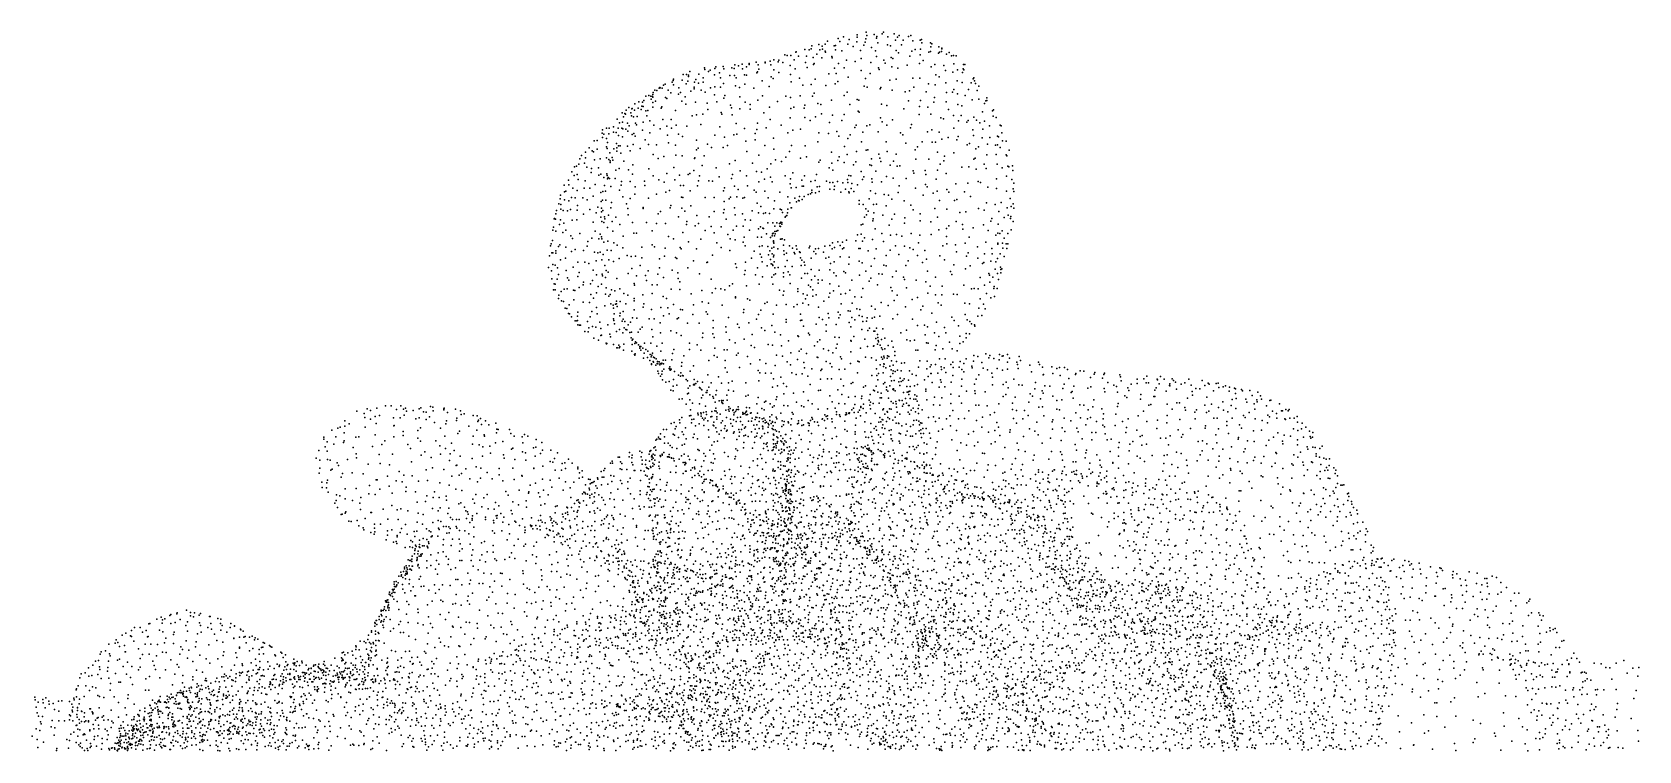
# Model space of a CAD drawing. Header units: metres. Extents: x -24.3 to 24.3, y -27.7 to 27.7.
# Drawn here: x -16.65 to 19.21, y 11.66 to 27.7 of the extents above; entities that cross this region are included whole.
import ezdxf

# ---------------------------------------------------------------- set-up
doc = ezdxf.new("R2010")
doc.units = ezdxf.units.M

msp = doc.modelspace()

# ---------------------------------------------------------------- linework, layer by layer
for p in [(1.7605, 27.6378, -0.9794), (1.9604, 27.6953, -0.6267), (1.9782, 27.6219, -0.3467), (2.1458, 27.6455, -0.9915), (2.3217, 27.657, -0.8236), (2.3536, 27.6942, -0.5296), (2.5874, 27.6601, -0.6326), (2.6988, 27.6223, -0.2063), (2.961, 27.62, -0.4713), (0.4004, 27.2572, -0.628), (0.5958, 27.3111, -0.7941), (0.6924, 27.3033, -0.1674), (0.7349, 27.3242, -1.0548), (0.7506, 27.3891, -0.4781), (0.9088, 27.4193, -0.8862), (0.933, 27.2992, 0.0412), (0.9835, 27.3845, -0.2401), (0.9889, 27.3158, -1.4185), (1.0459, 27.429, -1.1634), (1.0497, 27.2717, 0.2356), (1.1026, 27.491, -0.5481), (1.2523, 27.3895, -0.0496), (1.2761, 27.2972, 0.3045), (1.2811, 27.3991, -1.5296), (1.3414, 27.5511, -0.5878), (1.3754, 27.4876, -0.323), (1.4192, 27.2798, -1.767), (1.458, 27.5931, -0.9297), (1.5569, 27.4244, 0.0561), (1.5879, 27.5328, -1.3775), (1.6726, 27.3774, 0.2777), (1.756, 27.4754, -1.5452), (1.7641, 27.5803, -0.3637), (1.8398, 27.287, 0.4713), (1.9086, 27.4046, -1.7286), (1.9444, 27.4715, 0.1808), (1.9565, 27.5475, -1.36), (2.0836, 27.3489, 0.4341), (2.1733, 27.2798, -1.9652), (2.1981, 27.5605, -1.3354), (2.1991, 27.6001, -0.1592), (2.2224, 27.4544, 0.2968), (2.4421, 27.411, -1.7685), (2.4463, 27.5884, -1.186), (2.5088, 27.3866, 0.3776), (2.617, 27.5169, 0.0597), (2.6311, 27.2827, -1.8391), (2.6642, 27.5816, -1.0897), (2.7557, 27.4113, 0.2634), (2.7932, 27.5171, -1.4196), (2.9122, 27.5945, -0.8423), (2.9839, 27.269, 0.5207), (3.0056, 27.5049, -1.356), (3.0556, 27.3089, -1.6635), (3.1698, 27.5191, -1.155), (3.1746, 27.315, 0.3664), (3.2005, 27.5283, -0.5742), (3.2065, 27.4545, -0.0784), (3.3991, 27.4535, -0.7112), (3.4032, 27.2645, 0.3087), (3.4107, 27.3681, -1.3221), (3.4315, 27.4337, -0.4269), (3.5872, 27.3669, -0.2018), (3.6438, 27.2596, -1.2336), (3.6527, 27.336, -0.5842), (3.6549, 27.3217, -0.8937), (-1.644, 26.8966, 0.5308), (-1.3949, 26.9239, 0.3928), (-1.2292, 26.9272, 0.1461), (-1.0351, 26.8985, 0.6116), (-0.9683, 26.9681, 0.2859), (-0.8881, 26.9455, -0.2422), (-0.8035, 26.9791, -0.0345), (-0.7073, 26.922, -0.5597), (-0.6499, 26.971, 0.4965), (-0.6436, 26.9938, 0.2622), (-0.4932, 27.0218, -0.1157), (-0.4501, 26.9652, -0.5128), (-0.2907, 27.0109, 0.366), (-0.2881, 27.0289, -0.3121), (-0.1799, 27.048, 0.0203), (-0.1653, 26.9676, 0.5593), (-0.094, 27.0797, -0.5017), (0.0028, 27.0338, 0.3482), (0.018, 27.0681, -0.8958), (0.1046, 27.019, -1.1395), (0.1465, 27.1885, -0.397), (0.1979, 27.1749, -0.6475), (0.2674, 26.9533, -1.4623), (0.2844, 27.1767, -0.8708), (0.3603, 27.0797, 0.42), (0.3976, 27.2455, -0.2344), (0.4553, 27.1583, -1.2026), (0.6091, 27.0208, 0.603), (0.6353, 27.1565, 0.3459), (0.6448, 26.9049, 0.8654), (0.7777, 27.1293, -1.5944), (0.7899, 26.9748, -1.8178), (0.8032, 26.9976, 0.7095), (0.862, 27.2033, 0.3464), (0.9758, 27.1199, 0.5174), (1.0571, 27.25, -1.6172), (1.1999, 27.1499, 0.5274), (1.2049, 27.1202, -1.8956), (1.3501, 26.9978, -2.0609), (1.4758, 26.9009, 0.9962), (1.5226, 27.0678, 0.765), (1.7215, 27.0381, 0.8798), (1.8498, 27.1102, -2.093), (2.0694, 27.0197, 0.9529), (2.1911, 27.1535, 0.7851), (2.2419, 26.8986, -2.2258), (2.3562, 27.0703, -2.1009), (2.3903, 27.0001, 1.0027), (2.5209, 27.1297, 0.8687), (2.5403, 26.9186, -2.188), (2.5597, 27.1057, -2.0259), (2.6864, 27.2334, 0.6461), (2.8827, 26.9604, 0.9697), (2.941, 27.1556, 0.7446), (3.1549, 26.9956, 0.8693), (3.1724, 27.1864, 0.648), (3.2331, 27.0614, -1.8598), (3.3653, 27.2465, -1.5783), (3.418, 26.9176, -1.9385), (3.4982, 26.9702, 0.708), (3.5763, 27.2232, -1.4691), (3.6004, 27.2471, 0.1505), (3.6978, 26.9529, -1.778), (3.7601, 27.2005, -0.0099), (3.8148, 27.2435, -0.7042), (3.8684, 27.1659, -1.028), (3.9137, 27.1724, -0.3251), (3.9211, 26.9852, -1.5544), (3.9717, 27.1646, -0.5687), (4.1384, 26.9726, -0.9861), (4.1678, 26.9765, -0.6301), (-2.364, 26.5812, -0.6067), (-2.3441, 26.6147, -0.3777), (-2.3369, 26.6492, 0.198), (-2.1404, 26.6211, -0.5618), (-2.1176, 26.7523, -0.073), (-2.0565, 26.5455, 1.235), (-2.0436, 26.7509, 0.5363), (-2.0126, 26.5982, -0.7616), (-2.0029, 26.7019, 0.8184), (-1.9992, 26.7316, -0.3095), (-1.9742, 26.8137, 0.1486), (-1.8668, 26.5794, -1.0415), (-1.8386, 26.6395, 1.1709), (-1.7754, 26.5574, 1.3741), (-1.7738, 26.7586, -0.5447), (-1.6775, 26.5763, -1.1692), (-1.6744, 26.6751, -0.898), (-1.6401, 26.8626, 0.1697), (-1.5572, 26.8148, -0.4702), (-1.5179, 26.8454, -0.2175), (-1.4174, 26.7453, -0.7907), (-1.4129, 26.8847, 0.0144), (-1.3089, 26.7867, 0.8684), (-1.2864, 26.6761, 1.1605), (-1.2228, 26.5487, 1.3478), (-1.2144, 26.8752, -0.4223), (-1.0761, 26.7304, -0.9516), (-0.9804, 26.8851, -0.5579), (-0.971, 26.7266, 1.0605), (-0.9375, 26.6744, -1.1468), (-0.793, 26.8796, 0.6808), (-0.7542, 26.7447, 1.0356), (-0.707, 26.7317, -1.0948), (-0.4788, 26.7846, 0.9594), (-0.4586, 26.8105, -1.0227), (-0.4318, 26.8704, 0.7421), (-0.3596, 26.6073, -1.4711), (-0.1528, 26.6999, 1.0987), (-0.1153, 26.6639, -1.5671), (-0.0956, 26.8556, -1.3066), (0.0179, 26.7959, 0.9507), (0.2727, 26.7533, 1.0223), (0.2915, 26.5848, 1.2658), (0.3804, 26.8735, 0.857), (0.4796, 26.668, 1.1813), (0.824, 26.6488, 1.25), (1.1279, 26.7621, 1.1031), (1.2567, 26.8877, 0.9778), (1.2746, 26.5423, -2.3182), (1.2936, 26.7738, -2.2203), (1.3347, 26.5972, 1.3304), (1.5642, 26.6903, 1.2658), (1.8526, 26.8359, 1.1259), (1.9515, 26.6618, 1.3158), (2.0512, 26.7724, -2.3132), (2.2547, 26.8651, 1.1302), (2.492, 26.621, -2.4031), (2.6314, 26.6463, 1.296), (2.6705, 26.8906, 1.0859), (3.0091, 26.6658, -2.3018), (3.1618, 26.6694, 1.1356), (3.3525, 26.5424, 1.0988), (3.5207, 26.7461, 0.8787), (3.5916, 26.6959, -2.108), (3.7311, 26.8424, 0.5948), (3.7431, 26.5652, 0.7921), (3.8969, 26.8007, 0.3478), (3.9967, 26.6061, -1.9008), (4.0039, 26.8545, 0.0645), (4.1029, 26.5715, 0.1924), (4.1135, 26.7964, -1.5844), (4.1286, 26.8769, -0.2037), (4.1451, 26.8506, -1.3338), (4.3077, 26.5657, -0.1621), (4.3534, 26.6566, -1.0979), (4.3661, 26.6777, -0.8333), (4.3824, 26.6089, -0.3839), (4.4031, 26.5503, -1.341), (-2.9562, 26.2688, -0.3679), (-2.8846, 26.2801, -0.6814), (-2.8406, 26.2683, -1.0918), (-2.8335, 26.2023, 0.9931), (-2.8064, 26.262, 0.7666), (-2.8, 26.2471, -1.6012), (-2.7973, 26.3013, 0.5524), (-2.7878, 26.3494, 0.2787), (-2.7495, 26.3983, 0.0046), (-2.7079, 26.3919, -0.5271), (-2.6533, 26.4431, -0.3086), (-2.6439, 26.4613, 0.4117), (-2.6366, 26.4516, 0.6625), (-2.5919, 26.4475, 0.931), (-2.5602, 26.5138, -0.0334), (-2.5249, 26.5346, 0.1976), (-2.5109, 26.2398, -1.7558), (-2.4859, 26.2146, 1.5096), (-2.4545, 26.4027, -1.2431), (-2.3946, 26.3433, -1.4982), (-2.3375, 26.5224, -0.8435), (-2.2232, 26.3104, 1.52), (-2.2198, 26.4553, -1.1552), (-2.1809, 26.3454, -1.5924), (-2.075, 26.2497, 1.67), (-1.9487, 26.3815, -1.615), (-1.8766, 26.4312, 1.5263), (-1.8733, 26.4684, -1.4008), (-1.7152, 26.3989, -1.6453), (-1.6309, 26.3542, 1.5889), (-1.5133, 26.4555, -1.5571), (-1.419, 26.299, -1.7675), (-1.4124, 26.4755, 1.4306), (-1.2889, 26.468, -1.5733), (-1.2109, 26.2218, 1.6965), (-1.189, 26.2849, -1.7785), (-0.9535, 26.4971, -1.5332), (-0.8667, 26.4624, 1.4036), (-0.8536, 26.2504, 1.629), (-0.7406, 26.5323, -1.4887), (-0.5452, 26.4477, -1.5953), (-0.349, 26.2712, 1.5557), (-0.1997, 26.483, 1.348), (0.1739, 26.2646, 1.5186), (0.2721, 26.2374, -2.0851), (0.488, 26.2709, -2.1508), (0.5477, 26.5092, 1.3441), (0.7379, 26.5297, -2.1338), (0.7691, 26.2651, -2.2535), (0.8023, 26.3307, 1.4954), (1.0655, 26.5059, 1.3837), (1.4755, 26.2797, 1.5378), (1.5402, 26.3541, -2.4774), (1.7661, 26.1902, 1.5703), (1.7993, 26.1794, -2.5945), (1.9224, 26.4875, -2.4798), (1.9876, 26.4658, 1.4345), (2.2741, 26.4284, -2.522), (2.288, 26.4597, 1.4378), (2.5471, 26.4018, 1.4641), (2.835, 26.3629, 1.4044), (2.9345, 26.3849, -2.544), (3.027, 26.4694, 1.3108), (3.3036, 26.3608, -2.4918), (3.4907, 26.2337, -2.5049), (3.5026, 26.5189, -2.325), (3.7576, 26.3517, -2.3409), (3.8873, 26.3545, 0.6978), (3.9214, 26.4158, -2.1422), (4.0037, 26.3192, 0.5112), (4.1714, 26.2779, 0.246), (4.2471, 26.4121, -1.855), (4.3307, 26.1864, 0.0493), (4.438, 26.3924, -1.6883), (4.4757, 26.1986, -0.1924), (4.476, 26.4875, -0.5555), (4.6586, 26.2324, -0.8576), (-3.484, 25.8933, -1.6478), (-3.4246, 25.8818, -2.0003), (-3.4057, 25.8668, -0.8964), (-3.3905, 25.9548, -1.2337), (-3.3305, 26.0113, -1.4437), (-3.292, 25.8978, -0.4247), (-3.2746, 25.828, 0.1064), (-3.2637, 25.9844, -1.8712), (-3.2577, 25.9923, -0.6896), (-3.2054, 25.9505, -0.205), (-3.2009, 26.096, -0.8754), (-3.1243, 26.002, 0.1183), (-3.1077, 26.1371, -0.5643), (-3.0575, 25.9717, 0.9909), (-3.0454, 26.0438, 0.5469), (-3.0307, 26.1325, -1.6279), (-3.0148, 26.0364, -1.9927), (-2.9977, 26.1707, -1.3971), (-2.9534, 25.94, 1.3636), (-2.9286, 25.8298, -2.4854), (-2.9052, 25.9499, -2.216), (-2.799, 26.0208, 1.496), (-2.7962, 26.1252, -1.893), (-2.7346, 26.1529, 1.3261), (-2.6115, 25.9984, 1.7135), (-2.5993, 26.0297, -2.1691), (-2.2906, 25.9454, 1.9154), (-2.1508, 26.1529, -2.0457), (-2.0574, 26.0881, 1.8718), (-1.9168, 25.8299, -2.4157), (-1.8436, 26.131, -1.9853), (-1.8234, 25.8508, 2.0355), (-1.6785, 25.8631, -2.3121), (-1.581, 26.1128, 1.817), (-1.5717, 25.968, -2.1512), (-1.3668, 26.1435, -1.9449), (-1.2726, 25.9028, -2.1995), (-1.2599, 25.8637, 1.9411), (-1.0605, 26.0651, 1.7802), (-1.0389, 26.0094, -2.0733), (-1.0269, 25.8472, -2.2194), (-0.8544, 25.9829, 1.7966), (-0.74, 26.1356, -1.9213), (-0.6269, 25.978, -2.0507), (-0.6255, 26.0838, 1.721), (-0.4555, 26.1777, -1.8895), (-0.3174, 25.8946, 1.7777), (-0.1911, 26.0197, -2.0174), (-0.0122, 26.1478, 1.619), (0.2829, 25.9932, 1.6625), (0.349, 26.0208, -2.1937), (0.5767, 25.9998, 1.6447), (0.5932, 26.0666, -2.2652), (0.8876, 26.1001, -2.3595), (0.9523, 26.0821, 1.5857), (0.9665, 25.8689, -2.4399), (1.188, 26.1754, 1.5683), (1.2106, 25.8439, 1.6896), (1.4699, 25.8562, 1.6707), (1.6026, 26.0777, -2.5966), (1.7837, 25.9289, -2.6748), (1.807, 25.9092, 1.6279), (2.305, 26.0902, 1.5934), (2.4225, 26.0563, -2.7203), (2.803, 25.9852, -2.7567), (2.9125, 26.1609, -2.6818), (3.149, 25.8548, -2.7964), (3.1533, 26.0331, 1.3448), (3.1793, 26.1735, -2.637), (3.3439, 26.0176, -2.6536), (3.4073, 25.8678, 1.1551), (3.4766, 26.129, 1.1154), (3.7486, 26.1411, -2.4581), (3.8005, 25.972, 0.8293), (3.9153, 25.8386, 0.6744), (4.0106, 26.0776, 0.6364), (4.0847, 25.8356, 0.5137), (4.0976, 26.0483, -2.2878), (4.5584, 25.9176, -0.2089), (4.6037, 26.1013, -0.3965), (4.6358, 26.1626, -1.5318), (4.6577, 26.1664, -1.2324), (4.7862, 25.9429, -1.3984), (4.795, 25.8217, -1.6672), (4.8048, 25.9582, -1.1578), (-3.9187, 25.5179, -1.8109), (-3.8338, 25.5496, -2.0278), (-3.7738, 25.5529, -1.4134), (-3.6756, 25.5829, -1.1703), (-3.6742, 25.461, -2.6055), (-3.5924, 25.7516, -1.4001), (-3.5742, 25.5495, -0.425), (-3.5413, 25.6694, -0.7881), (-3.4896, 25.5491, -2.7268), (-3.4758, 25.684, -2.4508), (-3.4676, 25.5367, 0.1387), (-3.4553, 25.8027, -2.2246), (-3.4009, 25.5323, 0.7091), (-3.3647, 25.6616, 0.4057), (-3.3579, 25.4831, 1.2321), (-3.3262, 25.6034, 0.9351), (-3.2273, 25.8077, 0.7498), (-3.1816, 25.6613, -2.7981), (-3.1584, 25.626, 1.5416), (-3.1451, 25.8102, 1.2455), (-3.029, 25.5042, -3.0012), (-3.0099, 25.6862, 1.6994), (-2.8634, 25.7131, -2.7347), (-2.7729, 25.622, 1.9928), (-2.6366, 25.535, 2.1662), (-2.5763, 25.7429, -2.6845), (-2.4864, 25.5948, -2.8369), (-2.3847, 25.7483, 2.0795), (-2.384, 25.5559, 2.2291), (-2.2771, 25.6165, -2.7543), (-2.0357, 25.5953, 2.2299), (-1.7255, 25.6335, 2.1737), (-1.3036, 25.5854, 2.1437), (-0.9401, 25.6554, 2.0393), (-0.7546, 25.5445, -2.2468), (-0.4729, 25.5209, 2.024), (-0.4615, 25.6608, -2.2046), (-0.2666, 25.5581, -2.2057), (-0.1806, 25.7439, 1.8619), (0.0681, 25.618, -2.1765), (0.2701, 25.78, -2.235), (0.3239, 25.5053, -2.217), (0.4959, 25.5337, 1.7445), (0.5946, 25.7939, 1.7408), (0.7173, 25.7212, -2.3728), (0.8324, 25.8078, 1.7261), (1.149, 25.6798, -2.505), (1.3119, 25.4774, -2.565), (1.4216, 25.7219, -2.5849), (1.708, 25.5664, -2.707), (1.7381, 25.6167, 1.6513), (1.8874, 25.4649, 1.5746), (1.9821, 25.6038, -2.7827), (2.0452, 25.6238, 1.6058), (2.2301, 25.4715, -2.8642), (2.2856, 25.7842, -2.8159), (2.3238, 25.6924, 1.5841), (2.4278, 25.623, -2.8795), (2.549, 25.7355, 1.5373), (2.9521, 25.5606, -2.9333), (2.9773, 25.6361, 1.3869), (3.3365, 25.4701, -2.9116), (3.4302, 25.5185, 1.0506), (3.5923, 25.4612, 0.8678), (3.6321, 25.7854, 0.9406), (3.6898, 25.7612, -2.6556), (3.9223, 25.5562, 0.5691), (4.0265, 25.7182, -2.5283), (4.2079, 25.6828, 0.3523), (4.2376, 25.722, -2.4172), (4.346, 25.5141, 0.1491), (4.366, 25.7961, 0.0997), (4.4267, 25.7289, -2.2532), (4.5024, 25.6679, -0.1073), (4.5667, 25.5285, -2.2205), (4.606, 25.7055, -2.0246), (4.7165, 25.6061, -0.3567), (4.8642, 25.7886, -0.8789), (4.9527, 25.6195, -1.2262), (4.9734, 25.6014, -1.5326), (-4.22, 25.1132, -2.5462), (-4.1049, 25.2684, -1.6852), (-4.0365, 25.2785, -1.4732), (-3.9248, 25.4432, -1.5939), (-3.9171, 25.3441, -2.5578), (-3.8876, 25.4152, -2.2446), (-3.8341, 25.1383, -3.1886), (-3.8336, 25.3245, -2.938), (-3.8122, 25.2323, -0.6176), (-3.7812, 25.427, -1.0552), (-3.6185, 25.4554, -2.88), (-3.6049, 25.214, -3.2433), (-3.6042, 25.1115, 0.7472), (-3.5668, 25.1591, 0.9947), (-3.5638, 25.3921, -0.1045), (-3.5297, 25.1547, 1.4296), (-3.4754, 25.358, 0.9339), (-3.3626, 25.1526, 1.8828), (-3.2616, 25.4085, 1.6866), (-3.234, 25.1899, -3.3699), (-3.2244, 25.4357, -3.0951), (-3.1881, 25.3715, 1.9244), (-2.9689, 25.2945, -3.2584), (-2.8928, 25.1914, 2.2585), (-2.8633, 25.4501, 2.1061), (-2.7137, 25.1809, -3.3618), (-2.4676, 25.3991, -3.0498), (-2.4494, 25.2264, 2.4052), (-2.2892, 25.1731, -3.2163), (-2.2214, 25.4157, -2.9618), (-2.1329, 25.368, 2.3689), (-1.8236, 25.2831, -2.9287), (-1.7834, 25.1062, 2.4639), (-1.5739, 25.1928, 2.3855), (-1.4874, 25.1212, -2.8867), (-1.4145, 25.3967, -2.6123), (-1.2276, 25.1233, 2.3461), (-1.1944, 25.3485, 2.2433), (-1.1308, 25.1669, -2.5934), (-0.9928, 25.4054, 2.1782), (-0.9247, 25.4171, -2.3808), (-0.7194, 25.2652, -2.3986), (-0.5155, 25.4324, -2.2459), (-0.5134, 25.2914, 2.087), (-0.296, 25.1652, 2.0476), (-0.1078, 25.3265, 1.9627), (0.2121, 25.4485, 1.8445), (0.2982, 25.1649, 1.8756), (0.6011, 25.1586, 1.7166), (0.8848, 25.2473, 1.6217), (0.904, 25.4465, 1.7103), (1.1227, 25.4303, 1.6819), (1.3504, 25.3706, 1.6253), (1.4825, 25.145, 1.4765), (1.5518, 25.3218, -2.6534), (1.6053, 25.4028, 1.5968), (1.8596, 25.2504, -2.784), (2.4084, 25.2493, 1.4109), (2.7334, 25.4514, -2.9806), (2.7815, 25.4072, 1.3627), (2.8514, 25.2141, 1.1632), (3.106, 25.1384, -3.1089), (3.2143, 25.2482, 1.0008), (3.4344, 25.2379, -2.9865), (3.5096, 25.2402, 0.8479), (3.6495, 25.3046, -2.8794), (3.7907, 25.3457, 0.6282), (3.9877, 25.292, 0.4115), (4.0164, 25.3693, -2.71), (4.2212, 25.1782, -2.7007), (4.2686, 25.2111, 0.1337), (4.3577, 25.3875, -2.5242), (4.473, 25.1341, -2.5295), (4.5526, 25.335, -0.1104), (4.6744, 25.1941, -2.3136), (4.7277, 25.3459, -0.3066), (4.8475, 25.1748, -0.4348), (4.8921, 25.3729, -1.8785), (4.8948, 25.1798, -2.0061), (4.9154, 25.3592, -0.7315), (4.9561, 25.1242, -0.6877), (4.9946, 25.4452, -1.038), (5.0066, 25.2706, -1.6938), (5.0878, 25.2619, -1.4683), (-4.4504, 24.7512, -1.9069), (-4.4249, 24.8659, -2.5051), (-4.3875, 24.9409, -2.2064), (-4.3187, 24.7746, -1.4379), (-4.3021, 24.8937, -2.982), (-4.2965, 25.0153, -1.8472), (-4.1517, 25.0501, -1.4076), (-4.1229, 25.025, -3.047), (-4.0996, 24.8489, -0.926), (-4.0388, 25.0845, -1.0795), (-3.9716, 24.8699, -0.6464), (-3.8307, 24.8887, -0.2381), (-3.8169, 25.0965, -0.4438), (-3.7786, 24.856, 0.0022), (-3.7595, 25.0041, -3.4204), (-3.747, 24.8265, 0.3841), (-3.7463, 24.7842, -3.7072), (-3.7039, 24.9014, 0.5876), (-3.6924, 24.837, 0.9769), (-3.6677, 25.0882, 0.0089), (-3.6028, 25.0421, 1.1852), (-3.5141, 24.9927, -3.5276), (-3.4451, 24.8145, 2.0587), (-3.3036, 25.0439, 2.0935), (-3.0801, 25.098, -3.5013), (-2.7916, 24.9649, -3.6106), (-2.6805, 24.8723, 2.5533), (-2.5494, 24.9194, -3.5575), (-2.2806, 24.948, 2.571), (-2.1445, 24.9322, -3.3852), (-1.8679, 24.8777, 2.5826), (-1.8573, 24.8901, -3.296), (-1.8246, 25.0679, -3.1228), (-1.6492, 24.9345, 2.5101), (-1.083, 24.753, -2.7984), (-0.9601, 24.8288, 2.388), (-0.7001, 25.0315, -2.408), (-0.5741, 24.7746, -2.4056), (-0.4284, 24.9481, -2.3495), (-0.1624, 24.7603, -2.1716), (-0.0979, 25.0863, -2.2388), (-0.0566, 24.8431, 1.9804), (0.0758, 24.8084, -2.0777), (0.1694, 24.9076, 1.8722), (0.2533, 25.0301, -2.1799), (0.502, 24.8794, -2.1045), (0.6303, 24.9148, 1.6268), (0.9063, 24.797, -2.1543), (0.9385, 24.8387, 1.4486), (1.191, 25.015, -2.4037), (1.1956, 24.773, 1.2466), (1.3282, 24.8313, -2.3237), (1.3607, 24.9103, 1.3268), (1.4714, 24.7831, 1.0654), (1.5415, 24.9652, -2.5458), (1.7331, 24.8016, -2.623), (1.7471, 25.0335, -2.7333), (1.9626, 25.0591, -2.8354), (2.0029, 25.0717, 1.3404), (2.0829, 24.8646, 0.9846), (2.2481, 24.9758, 1.1043), (2.2686, 24.8842, -2.97), (2.2939, 24.8097, 0.8327), (2.429, 25.031, -2.9946), (2.5738, 24.8188, 0.7953), (2.6328, 24.9706, 1.03), (3.055, 25.0701, 0.9312), (3.0722, 24.8599, -3.1748), (3.3656, 24.863, -3.1878), (3.5589, 25.0143, -3.048), (3.6133, 24.7494, 0.3708), (3.7006, 24.8254, -3.087), (3.7117, 24.931, 0.4802), (3.9185, 25.0041, -2.9275), (4.3655, 24.8587, -0.0205), (4.3984, 24.8853, -2.6998), (4.4094, 25.091, -0.0026), (4.5997, 24.7461, -0.203), (4.6579, 24.9543, -2.4315), (4.8684, 24.9684, -2.1908), (4.8847, 24.7462, -0.397), (5.0868, 24.958, -1.6782), (5.1025, 24.9386, -0.9454), (5.1551, 25.0633, -1.4019), (-4.6793, 24.39, -2.1269), (-4.6028, 24.5758, -2.7185), (-4.5538, 24.4984, -1.7153), (-4.542, 24.6933, -2.3104), (-4.4997, 24.7044, -2.9601), (-4.4832, 24.5206, -1.5027), (-4.4637, 24.4036, -1.3174), (-4.2727, 24.6847, -1.1617), (-4.1753, 24.5634, -0.8055), (-4.1642, 24.6509, -3.4158), (-4.0134, 24.6708, -0.5366), (-4.0013, 24.5071, -3.737), (-3.9552, 24.5283, -0.2504), (-3.8883, 24.4505, 0.0396), (-3.8273, 24.5365, 0.4349), (-3.8162, 24.4973, 0.7776), (-3.8116, 24.4227, 1.1016), (-3.7922, 24.4546, -3.8991), (-3.7639, 24.4299, 1.6262), (-3.6376, 24.4265, 2.061), (-3.626, 24.6155, 1.8969), (-3.5517, 24.6495, -3.8241), (-3.341, 24.6211, 2.2769), (-3.2531, 24.5265, -3.9357), (-3.2408, 24.7337, -3.8035), (-2.884, 24.6468, 2.576), (-2.7865, 24.4922, -3.9866), (-2.6624, 24.3977, 2.786), (-2.4816, 24.5389, -3.8399), (-2.328, 24.6755, -3.6753), (-2.3039, 24.3964, 2.822), (-2.2028, 24.505, -3.7477), (-2.0079, 24.5154, -3.6435), (-1.9715, 24.5432, 2.7622), (-1.8811, 24.6078, -3.4807), (-1.7551, 24.4911, 2.7238), (-1.6965, 24.7174, 2.6115), (-1.3816, 24.6699, 2.569), (-1.3195, 24.4663, -3.1336), (-1.0443, 24.4293, 2.582), (-1.0169, 24.5151, -2.851), (-0.8517, 24.6036, 2.4366), (-0.7085, 24.4878, -2.6151), (-0.4855, 24.582, 2.2593), (-0.37, 24.573, -2.237), (-0.3066, 24.4122, 2.1175), (-0.2436, 24.6436, 2.0457), (-0.1693, 24.4609, -2.0779), (0.1542, 24.4923, 1.7962), (0.2748, 24.42, -1.8824), (0.3239, 24.5569, 1.645), (0.5298, 24.3885, 1.3108), (0.587, 24.486, -1.8152), (0.826, 24.3866, 0.9439), (0.857, 24.5171, 1.1346), (1.1372, 24.6653, -2.1438), (1.2191, 24.6157, 0.8978), (1.5509, 24.404, 0.211), (1.5791, 24.4993, 0.5714), (1.6209, 24.4906, -2.3478), (1.6845, 24.7317, 0.9055), (1.8526, 24.5847, 0.6247), (1.8805, 24.4044, -2.5163), (1.9084, 24.4699, 0.3486), (2.0462, 24.7372, 0.7992), (2.0855, 24.7204, -2.8304), (2.0868, 24.4185, 0.0906), (2.1766, 24.5949, 0.5378), (2.4144, 24.4742, 0.2558), (2.5005, 24.7302, -3.0692), (2.5694, 24.434, -3.05), (2.6556, 24.7009, 0.602), (2.7165, 24.7119, -3.1219), (2.8573, 24.4321, -3.1921), (3.0124, 24.6013, -3.2009), (3.0302, 24.5513, 0.3487), (3.2842, 24.6106, 0.4047), (3.2943, 24.5153, -3.2703), (3.5291, 24.4112, 0.2814), (3.5527, 24.6177, -3.2178), (3.7512, 24.5395, 0.2354), (4.0975, 24.6813, 0.1492), (4.257, 24.6924, -2.9092), (4.4172, 24.6408, -0.0776), (4.6422, 24.6491, -2.5526), (4.8724, 24.4183, -2.3598), (4.9981, 24.6703, -2.0636), (5.0953, 24.4789, -1.9498), (5.1254, 24.7055, -0.8407), (5.1504, 24.6909, -1.6732), (5.2172, 24.4043, -1.6256), (5.2328, 24.7142, -1.3628), (5.2348, 24.6049, -1.1215), (-4.8551, 24.0552, -2.3405), (-4.7726, 24.2785, -2.3533), (-4.7716, 24.1333, -2.0229), (-4.7424, 24.1445, -2.928), (-4.6728, 24.2858, -1.7812), (-4.5815, 24.2164, -3.3175), (-4.4885, 24.1585, -3.5765), (-4.3277, 24.2135, -0.7982), (-4.3055, 24.3745, -3.5553), (-4.2003, 24.213, -0.4977), (-4.1277, 24.0331, -0.148), (-4.0875, 24.2961, -0.319), (-3.9605, 24.1182, 0.1663), (-3.9145, 24.1385, 0.4878), (-3.8765, 24.275, 0.6772), (-3.8554, 24.1433, 1.6078), (-3.7322, 24.2507, -4.031), (-3.5399, 24.1725, -4.1329), (-3.5073, 24.2839, 2.3194), (-3.4949, 24.3623, -4.0154), (-3.3022, 24.3648, 2.4343), (-3.1981, 24.0805, -4.225), (-3.1909, 24.2443, 2.5788), (-2.9801, 24.3673, 2.6631), (-2.9736, 24.2697, -4.1169), (-2.7182, 24.0776, 2.8596), (-2.5437, 24.3465, -4.0124), (-2.5068, 24.1251, -4.1393), (-2.4233, 24.1608, 2.8944), (-2.1769, 24.2757, -3.8874), (-2.1101, 24.2727, 2.8842), (-1.9624, 24.1525, -3.8365), (-1.7969, 24.2623, 2.8384), (-1.7793, 24.3757, -3.5422), (-1.5481, 24.3804, 2.725), (-1.4652, 24.3678, -3.3051), (-1.2217, 24.1539, 2.7532), (-1.1969, 24.2221, -3.1863), (-0.9727, 24.256, -2.9062), (-0.8937, 24.1869, 2.6196), (-0.6808, 24.2652, -2.6456), (-0.5324, 24.1681, 2.3484), (-0.4941, 24.126, -2.3787), (-0.4308, 24.3545, -2.2904), (-0.2952, 24.1444, 2.1483), (-0.1334, 24.3556, 1.9349), (0.0391, 24.1272, -1.8047), (0.2676, 24.3095, 1.594), (0.2896, 24.2195, -1.6865), (0.4014, 24.2257, 1.3778), (0.4742, 24.0272, 0.8062), (0.5364, 24.2617, -1.4975), (0.5644, 24.2566, 1.0477), (0.6683, 24.0735, -0.0079), (0.7198, 24.0891, -0.9465), (0.7323, 24.3588, -1.603), (0.7479, 24.1147, -1.1945), (0.7509, 24.1675, 0.6141), (0.832, 24.1059, -0.5756), (0.868, 24.2426, 0.3377), (0.9134, 24.137, -0.8299), (0.9241, 24.2524, 0.0911), (1.0813, 24.3666, 0.2965), (1.1514, 24.3381, -1.6824), (1.1538, 24.1881, -0.6648), (1.2168, 24.3375, -0.0118), (1.2474, 24.1807, -0.9645), (1.2555, 24.2582, -0.3656), (1.3249, 24.36, -1.8922), (1.3989, 24.1274, -1.3619), (1.4439, 24.3312, -0.0806), (1.5052, 24.1903, -1.7123), (1.5578, 24.3378, -2.162), (1.5806, 24.1288, -0.7373), (1.5833, 24.1092, -0.9771), (1.6315, 24.2076, -0.5059), (1.6429, 24.3174, -0.1769), (1.6882, 24.1388, -1.9088), (1.7675, 24.2854, -2.2932), (2.0626, 24.153, -2.4902), (2.1, 24.3476, -2.6948), (2.1739, 24.0946, -0.4102), (2.3025, 24.3549, 0.0569), (2.3669, 24.0723, -2.7963), (2.462, 24.0564, -0.2851), (2.6778, 24.1205, -0.0835), (2.7003, 24.2673, 0.1247), (3.0618, 24.2134, -3.2672), (3.2325, 24.0546, 0.0409), (3.2857, 24.2963, 0.1955), (3.3229, 24.2412, -3.3125), (3.4596, 24.1033, 0.1098), (3.5476, 24.1433, -3.334), (3.7609, 24.184, -3.2977), (3.8072, 24.1254, 0.1375), (3.9616, 24.3127, -3.2005), (4.1552, 24.1319, 0.1046), (4.2331, 24.3224, -3.0565), (4.29, 24.0312, -3.0512), (4.4673, 24.3625, -0.0961), (4.5191, 24.3435, -2.7634), (4.6819, 24.2375, -2.6286), (4.8708, 24.2098, -0.376), (5.0952, 24.1495, -0.6575), (5.2448, 24.2024, -1.4999), (5.2567, 24.3219, -1.2783), (5.261, 24.1423, -0.9879), (-4.9508, 23.7165, -2.3345), (-4.8967, 23.867, -2.1647), (-4.8692, 23.9787, -2.6732), (-4.8539, 23.8516, -1.8778), (-4.853, 23.7484, -3.0811), (-4.8015, 23.7133, -1.5817), (-4.7665, 23.9542, -1.6902), (-4.6988, 23.7089, -1.2907), (-4.6722, 23.9324, -1.4075), (-4.6335, 23.7377, -3.5139), (-4.6111, 24.0019, -3.4646), (-4.5328, 23.9977, -1.0951), (-4.4884, 23.722, -0.8294), (-4.4822, 23.825, -3.7029), (-4.3617, 23.9998, -0.6834), (-4.261, 23.95, -0.3948), (-4.2008, 23.7389, -0.2045), (-4.0282, 23.7924, -4.1341), (-3.9481, 23.9183, 0.4842), (-3.9453, 23.766, 0.8605), (-3.9404, 23.6848, 1.1904), (-3.9233, 23.9448, 1.357), (-3.9131, 23.7156, 1.6153), (-3.8438, 23.9452, 1.8596), (-3.7343, 23.772, -4.26), (-3.7215, 23.8919, 2.1043), (-3.4641, 24.0231, 2.4309), (-3.3821, 23.8626, -4.3497), (-3.3565, 23.759, 2.5906), (-3.3026, 23.9806, 2.5829), (-3.0166, 23.7826, 2.8297), (-3.011, 23.7607, -4.3666), (-2.8916, 23.992, -4.2642), (-2.6243, 23.6893, -4.3424), (-2.4125, 23.7777, 2.998), (-2.3967, 23.8243, -4.235), (-2.1566, 24.0139, -4.0512), (-2.1509, 23.7658, 3.0515), (-2.1293, 24.0067, 2.9916), (-2.0867, 23.6967, -4.1774), (-1.9463, 23.8195, -4.0354), (-1.6286, 24.0086, 2.9043), (-1.432, 24.0033, -3.4991), (-1.4257, 23.6949, -3.6801), (-1.2068, 23.7361, 2.9175), (-1.2028, 23.9136, -3.362), (-1.0964, 23.9724, 2.7847), (-1.0674, 24.0118, -3.1459), (-0.971, 23.7733, 2.776), (-0.92, 24.0213, -2.9596), (-0.7892, 23.9935, 2.5848), (-0.7496, 24.006, -2.7597), (-0.5788, 23.7047, -2.6268), (-0.4664, 23.8781, -2.3508), (-0.3835, 23.8033, 2.3003), (-0.223, 23.9977, -2.0772), (-0.0968, 23.7492, 1.7881), (-0.0782, 23.9304, -1.8239), (0.0422, 23.7443, 1.5306), (0.0777, 23.7306, -1.3768), (0.0939, 23.6691, -1.1517), (0.2124, 24.0199, -1.4723), (0.2191, 23.7485, 1.0697), (0.2616, 23.8846, 1.2358), (0.293, 23.7765, 0.0519), (0.2958, 23.7722, 0.3718), (0.369, 23.9917, 1.0061), (0.4123, 23.9086, 0.586), (0.4556, 23.9391, -0.7587), (0.4683, 23.9287, 0.1913), (0.5352, 23.9607, -0.1513), (0.5805, 24.0251, 0.3579), (1.8054, 23.8591, -1.5524), (1.8066, 23.9351, -1.1417), (1.8946, 23.8514, -1.9603), (1.9554, 23.753, -1), (2.0074, 23.698, -2.0808), (2.0293, 23.9766, -0.7382), (2.1297, 23.847, -2.3844), (2.1955, 23.8583, -0.6596), (2.4067, 23.8173, -0.4069), (2.5398, 23.9705, -2.8816), (2.8148, 23.9301, -3.0852), (2.9607, 23.835, -0.0889), (3.0126, 23.7267, -3.1501), (3.4994, 23.7617, -3.3278), (3.6025, 23.9374, 0.0688), (3.7657, 23.7421, 0.1006), (3.9375, 23.9357, -3.2617), (3.9876, 23.9594, 0.1071), (4.053, 23.6725, -3.2267), (4.1873, 23.6865, 0.0757), (4.4705, 23.7587, -2.9448), (4.5955, 23.7228, -0.1593), (4.6475, 23.8839, -2.7633), (4.8432, 23.8498, -0.3337), (4.9261, 23.6926, -2.4652), (4.9789, 23.8949, -2.3271), (5.1078, 23.7753, -2.0585), (5.1751, 23.9802, -1.9332), (5.2026, 23.8073, -0.9838), (5.2431, 23.863, -1.6576), (5.262, 23.7642, -1.2427), (-5.0162, 23.3417, -1.8677), (-4.9958, 23.5323, -2.4738), (-4.9949, 23.5351, -2.0016), (-4.9719, 23.5252, -2.9128), (-4.9585, 23.6423, -2.7098), (-4.8832, 23.4054, -3.1704), (-4.859, 23.5033, -1.5654), (-4.7824, 23.4354, -1.2992), (-4.5989, 23.4965, -0.9656), (-4.4925, 23.5067, -3.7592), (-4.3483, 23.6363, -0.5081), (-4.1292, 23.4576, 0.0025), (-4.0624, 23.6635, 0.1113), (-3.9609, 23.5672, 0.64), (-3.9327, 23.4672, 1.3193), (-3.8939, 23.4485, 1.611), (-3.8782, 23.5711, 1.7929), (-3.8697, 23.5263, -4.2549), (-3.8108, 23.3349, 2.0208), (-3.7863, 23.6084, 2.0246), (-3.7013, 23.4666, 2.2084), (-3.6244, 23.5685, -4.3474), (-3.5337, 23.4035, 2.4479), (-3.3483, 23.617, -4.4395), (-3.2548, 23.4453, 2.7217), (-2.9371, 23.444, 2.8843), (-2.7122, 23.4272, -4.4492), (-2.6771, 23.6432, 2.9678), (-2.5165, 23.4219, 3.0437), (-2.2277, 23.5734, -4.2907), (-2.0484, 23.4007, -4.2365), (-2.0363, 23.4731, 3.1515), (-1.8539, 23.3734, -4.1276), (-1.8188, 23.6027, -4.0431), (-1.7797, 23.4271, 3.1581), (-1.5424, 23.5753, 3.0741), (-1.4947, 23.3586, 3.145), (-1.2724, 23.3474, -3.7462), (-1.2197, 23.6626, -3.5093), (-1.1592, 23.5217, 2.9607), (-0.9567, 23.6182, -3.2345), (-0.9324, 23.3658, -3.3704), (-0.7932, 23.6412, -3.0303), (-0.7843, 23.3629, -3.1924), (-0.7333, 23.5077, 2.6598), (-0.6192, 23.5008, -2.8745), (-0.4368, 23.3094, -2.6849), (-0.4354, 23.6622, -2.3959), (-0.3947, 23.3524, 2.3223), (-0.339, 23.3181, -2.4591), (-0.3289, 23.3154, 2.0942), (-0.3269, 23.6515, -2.1736), (-0.2859, 23.6595, 2.0369), (-0.2334, 23.4397, -2.1289), (-0.1946, 23.65, -1.8591), (-0.1174, 23.4425, -1.8499), (-0.0732, 23.364, -1.5118), (-0.0264, 23.4401, 1.3396), (0.0289, 23.4268, 1.1143), (0.04, 23.3683, -0.6972), (0.0455, 23.429, 0.8124), (0.0549, 23.3616, -0.4125), (0.058, 23.4566, -1.052), (0.0787, 23.4443, 0.3447), (0.079, 23.4109, -0.1494), (0.1572, 23.5664, -0.3038), (0.1635, 23.5848, 0.6333), (0.1946, 23.6012, 0.2259), (0.2061, 23.6606, -0.6299), (1.8532, 23.3938, -1.5008), (1.8926, 23.4132, -1.737), (1.9292, 23.5683, -1.2237), (1.9722, 23.621, -1.4758), (2.1094, 23.4826, -2.1396), (2.1203, 23.5277, -0.8098), (2.1368, 23.6612, -2.2623), (2.1654, 23.3095, -0.5572), (2.3326, 23.6119, -0.6207), (2.4757, 23.3911, -2.6544), (2.5361, 23.5226, -0.3728), (2.5994, 23.6359, -2.8299), (2.8223, 23.4302, -2.959), (2.8239, 23.5515, -0.2212), (3.1666, 23.6393, -0.0345), (3.1691, 23.4828, -3.1834), (3.4093, 23.4593, -3.2677), (3.5539, 23.5632, 0.0724), (3.7574, 23.3148, 0.1108), (3.8127, 23.3733, -3.2675), (3.9732, 23.4702, 0.0707), (4.1103, 23.4008, -3.2133), (4.3498, 23.3317, -3.0998), (4.5819, 23.3989, -2.9055), (4.7481, 23.4786, -0.2531), (4.7714, 23.5398, -2.735), (4.9128, 23.4124, -2.4537), (5.0414, 23.5612, -0.6334), (5.1301, 23.6137, -0.8315), (5.1846, 23.538, -1.7638), (5.1923, 23.5791, -1.0955), (5.2449, 23.4722, -1.4177), (-5.0681, 22.9706, -1.9866), (-5.0363, 23.0487, -2.7351), (-5.0302, 23.2738, -2.5408), (-4.962, 23.252, -3.0046), (-4.8089, 23.2213, -3.3868), (-4.7377, 23.2767, -1.1364), (-4.6287, 23.1522, -0.9027), (-4.5915, 23.0869, -3.7158), (-4.427, 23.2037, -0.565), (-4.2494, 23.0235, -0.182), (-4.1561, 23.096, 0.0312), (-4.0818, 23.2542, 0.177), (-4.0053, 23.083, 0.4262), (-3.9762, 23.1872, 0.7535), (-3.9404, 23.1251, -4.3063), (-3.9347, 23.0843, 1.074), (-3.8937, 23.01, 1.3542), (-3.798, 23.0337, 2.055), (-3.6881, 23.2556, -4.3833), (-3.6651, 22.9929, -4.4446), (-3.4581, 23.146, -4.4987), (-3.223, 23.2132, 2.7442), (-3.1593, 23.208, -4.511), (-2.8103, 22.9505, 2.9695), (-2.8096, 23.2652, 2.9569), (-2.4513, 23.1366, 3.0978), (-2.3326, 23.0815, -4.4608), (-2.1256, 23.2207, 3.1883), (-1.9983, 23.0126, -4.3144), (-1.7266, 23.0761, 3.2234), (-1.6291, 23.2704, -4.0216), (-1.4302, 23.2198, -3.9166), (-1.3669, 22.9963, -3.9409), (-1.1255, 23.1789, -3.697), (-1.0725, 23.0806, 3.0201), (-1.0067, 23.2792, 2.9268), (-0.9619, 23.0591, -3.5987), (-0.7849, 23.0074, 2.7919), (-0.7589, 23.1219, -3.3097), (-0.638, 23.2795, 2.6178), (-0.462, 23.118, -2.9257), (-0.375, 23.1185, 2.2285), (-0.2621, 23.1955, 1.8327), (-0.1728, 23.1117, 1.5069), (-0.1345, 23.1495, -2.1305), (-0.1241, 23.1964, 1.2729), (-0.108, 23.211, 0.8959), (-0.1068, 23.0184, -2.368), (-0.1049, 23.0414, 0.3917), (-0.0962, 22.988, -0.0499), (-0.0795, 23.1478, -0.2967), (-0.071, 23.2487, 0.6017), (-0.0677, 23.1951, -1.7674), (-0.0361, 23.2549, -0.0327), (-0.0074, 23.2655, -1.2376), (0.052, 23.0723, -0.8385), (0.058, 23.078, -1.1149), (0.088, 23.0844, -1.4059), (0.1415, 23.0581, -1.6505), (1.2107, 22.9957, -1.4679), (1.33, 23.0127, -1.2579), (1.4353, 23.0117, -0.7906), (1.5258, 23.055, -1.0516), (1.7327, 23.0411, -1.9119), (1.7672, 23.1701, -1.2869), (1.8497, 23.1901, -0.9658), (1.8848, 23.032, -0.5387), (1.9298, 23.1072, -2.0457), (2.1019, 23.0654, -2.2614), (2.3171, 23.2038, -2.434), (2.3497, 23.0218, -0.2154), (2.5083, 23.164, -0.2886), (2.64, 23.1802, -2.7245), (2.7572, 23.1394, -0.1039), (2.9709, 23.2003, -3.0115), (3.1311, 22.9974, 0.0191), (3.1635, 23.1636, -3.1102), (3.4131, 23.1789, 0.0686), (3.5825, 23.2862, -3.2533), (3.7539, 23.1358, -3.2353), (3.7675, 22.9743, 0.1068), (4.1212, 23.3003, 0.0474), (4.1754, 22.9897, 0.0293), (4.2653, 23.1186, -3.1499), (4.6382, 23.0119, -2.836), (4.6847, 23.2697, -0.2214), (4.8561, 23.1634, -2.5469), (4.9017, 22.9837, -0.5036), (4.9046, 22.9657, -2.4053), (4.906, 23.2125, -0.4341), (4.9452, 23.2043, -2.3474), (5.0024, 23.2616, -0.6348), (5.0078, 22.9839, -2.1699), (5.0435, 23.0989, -0.8374), (5.0877, 22.9742, -1.2437), (5.1283, 23.1984, -1.1374), (5.1289, 22.9737, -1.588), (5.203, 23.2818, -1.5493), (-5.1053, 22.7, -2.1897), (-5.0819, 22.9235, -2.4424), (-5.0495, 22.7672, -1.7548), (-5.0285, 22.7738, -2.8183), (-4.9648, 22.8172, -3.0734), (-4.961, 22.7607, -1.4161), (-4.8999, 22.9116, -3.3111), (-4.874, 22.9498, -1.2668), (-4.8582, 22.6111, -3.2866), (-4.7496, 22.648, -1.0659), (-4.739, 22.8946, -1.0191), (-4.6113, 22.797, -3.6653), (-4.5313, 22.8487, -0.6674), (-4.3484, 22.8246, -0.3558), (-4.2595, 22.9173, -4.1038), (-4.0965, 22.7845, -4.2011), (-4.0607, 22.5937, 0.1943), (-4.023, 22.7694, 0.3771), (-3.9695, 22.7829, 0.6385), (-3.9354, 22.6174, 0.7912), (-3.9028, 22.7332, 1.1186), (-3.8195, 22.831, 1.8182), (-3.782, 22.6177, 1.959), (-3.7289, 22.8201, 2.2201), (-3.5917, 22.9412, 2.3779), (-3.5467, 22.6457, 2.3792), (-3.47, 22.8809, -4.5402), (-3.3685, 22.7124, 2.5707), (-3.2836, 22.6876, -4.5645), (-3.1825, 22.6968, 2.7233), (-3.0444, 22.8977, 2.8296), (-3.0437, 22.656, -4.5634), (-2.757, 22.903, -4.5296), (-2.651, 22.6384, -4.5432), (-2.5389, 22.6945, 3.1189), (-2.5253, 22.8759, -4.5118), (-2.2899, 22.6642, 3.2011), (-2.262, 22.6476, -4.4586), (-2.1896, 22.8915, 3.2078), (-2.1675, 22.8589, -4.4162), (-1.8912, 22.5938, 3.2462), (-1.8194, 22.863, -4.2489), (-1.4643, 22.7166, -4.077), (-1.2689, 22.8875, 3.1348), (-1.082, 22.8249, -3.8728), (-0.7384, 22.9262, -3.4588), (-0.5948, 22.648, -3.5756), (-0.5333, 22.8105, 2.5018), (-0.4149, 22.9127, 2.3356), (-0.4002, 22.7378, -3.2987), (-0.372, 22.6745, 2.0954), (-0.3592, 22.9236, 2.1109), (-0.2285, 22.9088, 1.6383), (-0.2179, 22.7235, 1.1481), (-0.1871, 22.8168, 0.9491), (-0.1716, 22.6203, -3.2376), (-0.1408, 22.8747, 0.5317), (-0.1374, 22.7499, 0.1185), (-0.1011, 22.6845, -0.1078), (-0.0983, 22.7193, -3.0444), (-0.0942, 22.8956, -0.3333), (-0.0086, 22.8634, -0.561), (0.1223, 22.9385, -2.1942), (0.1284, 22.8149, -2.5092), (0.1366, 22.7367, -2.7905), (0.1838, 22.7614, -0.622), (0.2042, 22.598, -0.1651), (0.2548, 22.9232, -1.0011), (0.3175, 22.8766, -2.0826), (0.3568, 22.7764, -2.4127), (0.369, 22.7493, -0.7695), (0.4044, 22.9285, -1.8017), (0.4182, 22.8496, -1.31), (0.4728, 22.7933, -2.2285), (0.4943, 22.7755, -1.0093), (0.4988, 22.6554, -0.5613), (0.5272, 22.6046, -2.7303), (0.693, 22.8798, -1.3896), (0.7049, 22.9176, -1.668), (0.7331, 22.6529, -0.424), (0.7968, 22.8031, -1.9888), (0.8324, 22.8612, -1.2023), (0.8427, 22.7502, -0.616), (0.9017, 22.8667, -0.9394), (1.01, 22.7891, -2.1702), (1.0419, 22.921, -1.1963), (1.0635, 22.6551, -0.2619), (1.1282, 22.6744, -2.3871), (1.1512, 22.9343, -0.8659), (1.2069, 22.8588, -1.9099), (1.2582, 22.889, -0.6123), (1.38, 22.6799, -0.2011), (1.3865, 22.9335, -1.7813), (1.4362, 22.8581, -2.0309), (1.4638, 22.8785, -0.4536), (1.5817, 22.6739, -2.3524), (1.8012, 22.8691, -0.3363), (1.8316, 22.8702, -2.2417), (2.0097, 22.8146, -2.3558), (2.1475, 22.6412, 0.0362), (2.1838, 22.8634, -0.1063), (2.4092, 22.7095, 0.0385), (2.4967, 22.8275, -2.6769), (2.6211, 22.9286, -0.0049), (2.6961, 22.7337, 0.0846), (2.8193, 22.9224, -2.8092), (2.9018, 22.5955, -2.8711), (2.9403, 22.8853, 0.0395), (3.0164, 22.8423, -2.9455), (3.1104, 22.7137, 0.0917), (3.2726, 22.8232, -3.0788), (3.3142, 22.6305, 0.1172), (3.6077, 22.7067, 0.131), (3.6731, 22.9277, -3.1884), (3.7105, 22.6115, -3.1256), (3.9584, 22.9479, -3.1943), (3.9811, 22.793, 0.0651), (4.2046, 22.6941, -3.0782), (4.2408, 22.7722, -0.0163), (4.4488, 22.9013, -3.013), (4.4549, 22.6485, -0.2472), (4.6052, 22.7495, -2.8406), (4.772, 22.8663, -2.6774), (4.7775, 22.7455, -0.487), (4.8968, 22.6436, -2.3744), (4.9553, 22.7498, -0.789), (5.016, 22.8721, -0.9665), (5.0428, 22.6914, -1.4159), (5.1016, 22.8703, -1.7897), (-5.1288, 22.443, -2.4158), (-5.0568, 22.3657, -2.0173), (-5.0294, 22.5132, -1.7887), (-4.9768, 22.4957, -2.9468), (-4.9248, 22.4377, -1.4426), (-4.903, 22.2906, -3.0923), (-4.7349, 22.3756, -1.0722), (-4.5779, 22.4496, -3.6647), (-4.4726, 22.561, -0.5999), (-4.4685, 22.2413, -3.7706), (-4.4443, 22.3328, -0.606), (-4.3167, 22.559, -3.9798), (-4.2265, 22.5352, -0.2323), (-4.1322, 22.3829, -0.0981), (-4.054, 22.2783, 0.0805), (-3.928, 22.2952, 0.66), (-3.922, 22.2537, -4.2322), (-3.8701, 22.4909, 1.2359), (-3.8366, 22.3799, 1.4373), (-3.7912, 22.3385, 1.765), (-3.678, 22.5749, -4.3964), (-3.3491, 22.3099, 2.477), (-3.2655, 22.4241, -4.5302), (-3.1624, 22.2569, 2.684), (-3.0795, 22.4846, 2.7698), (-2.9608, 22.2671, -4.5134), (-2.8995, 22.3673, 2.8707), (-2.6821, 22.2968, -4.5143), (-2.6496, 22.4366, 3.0392), (-2.3626, 22.3803, 3.1783), (-2.2363, 22.3278, -4.4624), (-2.0166, 22.4328, -4.3866), (-1.7572, 22.3049, -4.3055), (-1.594, 22.5578, 3.2415), (-1.5766, 22.5638, -4.1868), (-0.9547, 22.5271, 2.9893), (-0.9278, 22.444, -3.9126), (-0.7479, 22.2882, 2.7504), (-0.7384, 22.3784, -3.8201), (-0.7306, 22.5626, 2.7342), (-0.503, 22.2792, -3.76), (-0.4586, 22.436, -3.6113), (-0.3566, 22.5724, -3.4356), (-0.3468, 22.2368, 2.2576), (-0.2482, 22.4793, 1.7725), (-0.1561, 22.5279, 1.3929), (-0.1242, 22.5119, 1.0776), (-0.1182, 22.4861, -3.4127), (-0.0997, 22.2788, -3.6095), (-0.0879, 22.5723, 0.3103), (-0.0768, 22.438, 0.8687), (-0.0627, 22.3054, 1.3814), (-0.0018, 22.4427, 0.6269), (0.1155, 22.2362, 1.2617), (0.1227, 22.3246, 0.9064), (0.1536, 22.4642, 0.3381), (0.2223, 22.3437, 0.7013), (0.2631, 22.2807, -3.4471), (0.3107, 22.4687, 0.1571), (0.5143, 22.4884, -3.0204), (0.5775, 22.5608, -0.2001), (0.5959, 22.3122, 0.5407), (0.5971, 22.4949, 0.032), (0.6555, 22.3097, -3.2225), (0.7369, 22.4005, 0.3258), (0.8196, 22.2493, 0.6226), (0.9178, 22.3815, -2.8779), (1.1498, 22.3935, -2.7659), (1.1711, 22.5335, -2.5709), (1.243, 22.3258, 0.4025), (1.2525, 22.5664, -0.0371), (1.2935, 22.2539, -2.9415), (1.4633, 22.3537, 0.423), (1.5003, 22.3258, -2.819), (1.5741, 22.5141, 0.1639), (1.8075, 22.5821, -2.5219), (1.8139, 22.2705, -2.7706), (1.8719, 22.5491, 0.1042), (1.9595, 22.359, 0.261), (2.0747, 22.4713, -2.6716), (2.2486, 22.3001, 0.2735), (2.3179, 22.2951, -2.7281), (2.3553, 22.4967, -2.6421), (2.4102, 22.4803, 0.1991), (2.5515, 22.2344, -2.7485), (2.636, 22.3617, 0.1725), (2.8484, 22.4849, 0.1339), (3.2224, 22.5571, -2.9947), (3.3337, 22.3623, -2.994), (3.8485, 22.3529, -0.0145), (3.8782, 22.2875, -3.0432), (3.9195, 22.5052, -3.1192), (4.1815, 22.4161, -0.1396), (4.2842, 22.4831, -2.9796), (4.564, 22.5309, -2.798), (4.5934, 22.5531, -0.4093), (4.701, 22.3066, -2.5877), (4.7161, 22.2698, -0.7379), (4.7451, 22.5865, -2.6734), (4.8459, 22.4088, -0.8636), (4.8557, 22.5696, -0.6784), (4.8981, 22.3131, -1.1294), (4.9625, 22.4471, -1.3108), (4.9708, 22.3959, -2.1652), (4.9724, 22.3244, -1.7027), (4.9911, 22.4142, -1.9074), (-5.0545, 22.1929, -2.4249), (-5.0132, 21.9472, -2.1086), (-4.9994, 22.0768, -1.8701), (-4.9763, 22.0739, -2.8336), (-4.9752, 21.948, -2.5012), (-4.9319, 22.1857, -1.5908), (-4.8463, 21.9093, -1.4636), (-4.7766, 21.963, -1.2194), (-4.7105, 21.9673, -3.3369), (-4.7043, 22.2094, -3.4379), (-4.6755, 22.1577, -0.9955), (-4.5689, 21.9339, -0.9234), (-4.5399, 21.9331, -3.6204), (-4.4413, 21.9958, -0.6784), (-4.3551, 22.0535, -3.8464), (-4.3443, 22.1136, -0.5057), (-4.1914, 22.0814, -0.2832), (-4.1474, 22.1554, -4.0696), (-4.0572, 21.8767, -0.2292), (-4.0177, 22.0222, 0.0218), (-3.9419, 22.0694, 0.2409), (-3.8573, 22.2231, 1.1805), (-3.8416, 21.9895, 0.5176), (-3.7192, 21.9462, 1.4507), (-3.6479, 21.9254, 1.7584), (-3.6011, 22.2013, 2.0447), (-3.5373, 21.9695, 2.0029), (-3.2159, 22.0858, 2.5425), (-3.2086, 22.0517, -4.476), (-2.9405, 22.1533, 2.792), (-2.8136, 22.0544, -4.464), (-2.7, 22.0584, 2.9133), (-2.5615, 22.2233, 3.0386), (-2.3884, 21.9586, -4.4041), (-2.2342, 22.1985, 3.1744), (-2.198, 21.954, 3.1466), (-2.1926, 22.1205, -4.4095), (-1.7041, 21.928, -4.2632), (-1.4929, 22.1851, 3.2309), (-1.4736, 21.8794, 3.18), (-1.4007, 21.9767, -4.2016), (-1.2807, 21.9678, 3.116), (-1.1931, 21.9436, -4.1297), (-1.0895, 22.0345, 3.0325), (-1.0157, 22.0811, -4.0214), (-0.7097, 22.036, 2.7033), (-0.424, 22.0693, 2.4723), (-0.1387, 22.2306, 1.7005), (-0.1169, 22.068, -3.805), (0.0282, 21.935, 1.9866), (0.1282, 21.9148, -3.8416), (0.2656, 22.0871, 1.5372), (0.4368, 21.9093, -3.7101), (0.4415, 21.9662, 1.6739), (0.5192, 22.2047, -3.4033), (0.68, 22.046, 1.3359), (0.7228, 22.0107, -3.4906), (0.7441, 22.1718, 0.8706), (0.7704, 21.9442, 1.563), (0.8904, 22.0953, 1.0576), (0.8959, 22.1666, -3.2715), (0.9807, 22.1627, 0.7789), (1.1544, 22.0789, 0.9699), (1.2343, 21.9243, 1.2949), (1.3523, 22.0291, 0.8798), (1.6024, 21.9353, -3.0978), (1.6471, 22.1581, -2.8899), (1.8914, 21.9769, 0.6869), (2.0322, 22.1348, 0.4237), (2.0649, 22.2034, -2.8013), (2.2171, 22.0535, -2.8475), (2.5121, 21.9985, 0.2939), (2.5417, 21.9261, -2.8341), (2.7996, 22.2263, -2.8567), (2.8191, 22.1722, 0.1839), (2.8626, 21.9878, -2.9033), (3.0762, 22.1612, -2.9368), (3.2936, 22.1229, -2.9394), (3.3898, 22.0296, 0.0333), (3.5116, 22.2259, 0.0558), (3.6576, 22.0269, -0.0633), (4.1405, 22.0511, -2.9026), (4.3159, 21.9695, -0.4404), (4.3757, 21.9724, -2.7513), (4.4671, 21.9696, -0.6405), (4.5086, 22.2225, -0.4896), (4.6085, 22.0502, -2.5417), (4.7211, 22.1173, -0.9472), (4.7898, 22.2301, -2.4006), (4.8148, 21.9767, -1.3502), (4.8197, 22.0192, -2.1744), (4.8884, 21.9779, -1.797), (4.9198, 22.1766, -1.4778), (-4.9, 21.7491, -2.3355), (-4.898, 21.8244, -1.7086), (-4.8379, 21.703, -2.584), (-4.7937, 21.6832, -2.81), (-4.7523, 21.538, -1.943), (-4.7183, 21.5302, -1.6921), (-4.6636, 21.6124, -3.044), (-4.5638, 21.7243, -3.3552), (-4.3519, 21.6709, -0.878), (-4.2086, 21.6646, -3.7723), (-4.1844, 21.8412, -3.9133), (-4.1239, 21.7564, -0.4477), (-4.0546, 21.5507, -0.5557), (-3.8695, 21.5868, -0.2441), (-3.8521, 21.8481, -4.1597), (-3.7789, 21.8027, 0.3741), (-3.7518, 21.8375, 0.7806), (-3.7362, 21.6336, 0.1057), (-3.6792, 21.6033, 0.5408), (-3.6729, 21.5344, 0.323), (-3.6313, 21.6267, 1.1066), (-3.6113, 21.6353, 1.3329), (-3.6048, 21.6902, 1.5705), (-3.5952, 21.5721, -4.1338), (-3.5296, 21.685, 1.7811), (-3.4419, 21.8636, -4.3472), (-3.4036, 21.6306, 1.9926), (-3.3527, 21.8289, 2.2217), (-3.2168, 21.7512, -4.3515), (-3.2155, 21.6993, 2.3393), (-3.0187, 21.8359, -4.4185), (-3.0133, 21.5571, -4.2826), (-2.9975, 21.6327, 2.5352), (-2.8122, 21.8649, 2.7967), (-2.6162, 21.5506, 2.8357), (-2.57, 21.7991, 2.9264), (-2.4895, 21.7524, -4.3689), (-2.4634, 21.5431, -4.2945), (-2.3373, 21.6169, 3.0113), (-1.9421, 21.8571, 3.1754), (-1.8915, 21.6071, -4.2425), (-1.6982, 21.6765, 3.1458), (-1.5532, 21.6507, -4.1799), (-1.2527, 21.6036, 3.0457), (-0.9533, 21.7697, -4.1072), (-0.9507, 21.7899, 2.9495), (-0.6811, 21.7428, 2.7345), (-0.6328, 21.7143, -4.1044), (-0.3, 21.6374, 2.5471), (-0.2471, 21.6708, -4.0936), (-0.0378, 21.6023, -4.101), (0.1117, 21.8272, 2.1845), (0.1822, 21.6189, 2.4288), (0.3522, 21.5678, -4.0506), (0.4251, 21.6159, 2.4317), (0.5538, 21.6482, -3.8801), (0.5586, 21.8571, 1.8993), (0.6121, 21.7435, 2.1666), (0.6488, 21.8293, -3.6894), (0.6754, 21.6137, 2.4338), (0.7727, 21.8062, 1.9212), (0.8488, 21.8348, -3.5879), (0.9031, 21.5595, -3.7263), (1.0226, 21.6938, 2.0227), (1.131, 21.782, -3.4513), (1.1498, 21.8686, 1.4983), (1.4017, 21.8486, -3.244), (1.4056, 21.6328, -3.373), (1.5021, 21.8601, 1.021), (1.6488, 21.6505, 1.2669), (1.7116, 21.7912, 0.9834), (1.7579, 21.5216, 1.4123), (1.8621, 21.7807, -3.0595), (2.0819, 21.5813, -3.0884), (2.2958, 21.6653, 0.5102), (2.4556, 21.5959, 0.3334), (2.5872, 21.7091, -2.9138), (2.6566, 21.8223, 0.2647), (2.8415, 21.5643, 0.0665), (2.9874, 21.7296, -2.907), (3.1062, 21.7763, 0.0462), (3.2265, 21.5842, -2.8814), (3.3435, 21.8692, -2.9243), (3.5077, 21.8334, -0.0762), (3.5703, 21.6526, -0.1816), (3.6354, 21.6016, -2.8361), (3.6507, 21.8305, -2.9065), (3.9105, 21.8465, -2.8702), (3.9919, 21.84, -0.2962), (4.1665, 21.6459, -0.5622), (4.2718, 21.6361, -2.716), (4.4769, 21.5364, -1.1241), (4.5054, 21.746, -0.9199), (4.5849, 21.6237, -2.2371), (4.6162, 21.5242, -1.5106), (4.6471, 21.8665, -2.3422), (4.7457, 21.764, -1.9186), (4.8248, 21.7964, -1.6706), (-4.6763, 21.4141, -2.4791), (-4.6587, 21.4119, -2.2331), (-4.6117, 21.3458, -2.7799), (-4.5312, 21.2518, -2.4513), (-4.4913, 21.2557, -1.6789), (-4.4815, 21.3583, -1.4327), (-4.4796, 21.2587, -2.9988), (-4.4694, 21.1628, -2.7147), (-4.4675, 21.4439, -3.2143), (-4.4137, 21.1575, -1.8716), (-4.2545, 21.238, -3.314), (-4.1964, 21.3427, -3.5306), (-4.1603, 21.4635, -0.8177), (-4.0433, 21.4101, -3.7526), (-3.9817, 21.2257, -0.9065), (-3.8052, 21.161, -3.6939), (-3.6749, 21.2996, -0.2928), (-3.67, 21.2631, -3.8882), (-3.6638, 21.4101, -0.0924), (-3.6537, 21.1832, -0.4892), (-3.5351, 21.3629, 0.9184), (-3.5251, 21.4272, 1.3377), (-3.4836, 21.243, 0.7165), (-3.4603, 21.2868, -4.0375), (-3.4564, 21.4641, 1.7278), (-3.4209, 21.2416, 1.2748), (-3.3485, 21.1616, 1.484), (-3.2945, 21.2254, 1.759), (-3.2494, 21.3196, 1.9713), (-3.2174, 21.501, 2.2328), (-3.1562, 21.3149, -4.1455), (-2.8777, 21.3015, 2.4878), (-2.8275, 21.5034, 2.6473), (-2.7658, 21.2978, -4.1477), (-2.6303, 21.2064, 2.6998), (-2.5579, 21.3663, -4.1984), (-2.4345, 21.412, 2.9095), (-2.2507, 21.2983, -4.1471), (-2.2258, 21.3235, 2.9942), (-2.1767, 21.503, -4.2277), (-2.1331, 21.4993, 3.0863), (-2.0233, 21.2002, -4.0638), (-1.9076, 21.393, 3.0856), (-1.7631, 21.1978, -4.087), (-1.6077, 21.4566, 3.069), (-1.5753, 21.4, -4.1566), (-1.4483, 21.2638, 2.9921), (-1.109, 21.3282, -4.0921), (-0.9082, 21.1765, 2.8589), (-0.7759, 21.4422, -4.1563), (-0.7654, 21.5069, 2.8553), (-0.6555, 21.211, 2.8569), (-0.4819, 21.2889, -4.1755), (-0.4365, 21.395, 2.6981), (-0.3844, 21.4943, -4.1344), (-0.1094, 21.399, -4.1407), (0.1771, 21.225, -4.1608), (0.1773, 21.281, 2.788), (0.4951, 21.4006, 2.7019), (0.501, 21.2625, 2.8898), (0.5256, 21.2706, -4.117), (0.8499, 21.1753, 3.0199), (0.9126, 21.324, 2.8181), (0.9905, 21.2839, -3.8411), (1.0696, 21.1627, 3.0302), (1.118, 21.4184, -3.6807), (1.1308, 21.3231, 2.8126), (1.2955, 21.1734, 3.006), (1.3422, 21.4495, -3.5236), (1.3528, 21.321, 2.6034), (1.3834, 21.3907, 2.3784), (1.5642, 21.4771, 1.8517), (1.5844, 21.2196, 2.5194), (1.6098, 21.4721, -3.3451), (1.641, 21.3312, 2.1342), (1.7101, 21.2732, -3.3548), (1.8047, 21.3752, 1.7192), (1.8198, 21.5053, 1.1222), (1.8738, 21.3498, -3.2175), (1.8894, 21.2371, 1.9057), (1.9699, 21.243, 1.2536), (1.984, 21.3181, 1.0352), (2.0991, 21.3098, 0.8436), (2.1518, 21.3384, -3.1073), (2.1638, 21.5119, 0.7019), (2.2671, 21.3591, 0.5782), (2.5589, 21.2993, 0.1567), (2.6656, 21.396, -2.9274), (2.9983, 21.2931, -0.0727), (3.1856, 21.5004, -0.0689), (3.4261, 21.4276, -0.2104), (3.5358, 21.2209, -2.7479), (3.8783, 21.3345, -2.712), (3.9289, 21.2597, -0.7134), (4.176, 21.3951, -0.7816), (4.2159, 21.2732, -2.5231), (4.2778, 21.2347, -1.0908), (4.3185, 21.1871, -2.301), (4.3845, 21.1657, -2.0397), (4.4557, 21.3605, -2.2095), (4.5436, 21.3699, -1.6915), (-4.433, 21.1534, -2.274), (-4.3151, 21.0177, -2.4146), (-4.2407, 21.0111, -2.8496), (-4.2283, 21.0971, -3.0976), (-4.1463, 21.1279, -1.3939), (-4.1137, 20.8634, -2.2177), (-4.0716, 21.114, -3.3523), (-4.0088, 20.8182, -2.547), (-3.9611, 21.0805, -1.198), (-3.958, 20.9236, -1.5978), (-3.9457, 20.9316, -3.204), (-3.7538, 20.9572, -1.1587), (-3.7412, 20.8977, -3.3686), (-3.6092, 21.0139, -0.7649), (-3.5395, 21.0632, -3.7675), (-3.4699, 20.984, -0.5883), (-3.437, 21.0986, 0.3339), (-3.398, 21.0569, 0.0072), (-3.3785, 21.0548, 0.6193), (-3.3141, 20.9932, 0.8575), (-3.2816, 20.8765, -3.6693), (-3.2715, 21.0018, 1.2905), (-3.2586, 20.8202, -0.6583), (-3.2432, 20.8472, 0.0079), (-3.1219, 21.0021, 1.8181), (-3.083, 21.0698, -3.9403), (-3.0347, 21.1122, 2.1374), (-2.8173, 21.0577, -3.9662), (-2.7938, 20.8979, -3.771), (-2.626, 20.9881, 2.5532), (-2.3983, 21.0311, -3.9856), (-2.2669, 20.9883, 2.825), (-2.1638, 20.9282, -3.9057), (-1.6924, 20.8825, 2.891), (-1.6825, 20.9745, -4.003), (-1.4604, 20.9609, 2.8967), (-1.4535, 21.0969, -4.0988), (-1.4311, 20.8836, -3.9973), (-1.1655, 21.1178, 2.9145), (-1.1607, 21.0026, -4.0759), (-1.0868, 20.8291, 2.8144), (-0.8685, 21.1028, -4.1322), (-0.7613, 20.8472, -4.147), (-0.5767, 20.9488, 2.8234), (-0.3694, 21.0961, 2.7595), (-0.2988, 21.0393, -4.2135), (-0.1391, 21.1518, 2.7081), (-0.0739, 20.997, 2.865), (0.0527, 20.9402, -4.2174), (0.2273, 20.8034, -4.2298), (0.4359, 20.9175, 3.2107), (0.4546, 20.9029, -4.1872), (0.5656, 21.1325, 3.0714), (0.6733, 20.977, 3.2913), (0.7006, 20.9388, -4.1078), (0.9283, 20.8265, 3.4535), (1.0728, 21.0192, -3.8694), (1.2616, 20.889, 3.3491), (1.3582, 20.8844, -3.6951), (1.6193, 21.1157, 2.7494), (1.6212, 20.8181, 3.3399), (1.6876, 20.902, 3.1408), (1.8695, 21.0611, 2.468), (1.9371, 20.8478, 2.9324), (1.9979, 21.0342, 2.2202), (2.0396, 21.0874, 1.5592), (2.1328, 21.0222, 1.2487), (2.1583, 21.0238, -3.101), (2.1791, 20.8567, 1.798), (2.1915, 21.0902, 0.7506), (2.2203, 20.9508, 0.9314), (2.2221, 20.8847, 0.6702), (2.2287, 20.8168, 1.2133), (2.3073, 20.8402, -3.0383), (2.3392, 21.0783, 0.3776), (2.3792, 20.866, 0.2627), (2.5396, 20.8004, -2.9244), (2.7351, 20.9868, -0.0787), (2.867, 21.047, -2.7957), (2.8686, 20.8313, -0.2828), (2.9496, 20.8096, -2.7319), (3.0424, 20.8235, -0.4144), (3.112, 21.1469, -2.7955), (3.2624, 21.1564, -0.3086), (3.2771, 20.9402, -0.4927), (3.3345, 21.1223, -2.76), (3.4925, 20.9847, -2.6768), (3.5838, 20.9064, -0.7406), (3.7099, 21.1035, -0.6774), (3.7423, 20.9852, -2.5487), (4.0225, 21.1402, -0.8784), (4.0531, 20.909, -1.1708), (4.1947, 20.8746, -2.0003), (4.1982, 20.9671, -1.3253), (4.2669, 20.9619, -1.7908), (4.3873, 21.137, -1.7228), (-3.8393, 20.7544, -2.0748), (-3.8311, 20.7427, -2.9261), (-3.8251, 20.7461, -2.3407), (-3.6745, 20.7285, -1.7989), (-3.6041, 20.6527, -2.7926), (-3.592, 20.6505, -2.5145), (-3.5596, 20.713, -1.5982), (-3.5466, 20.6488, -1.9802), (-3.5331, 20.6757, -3.0973), (-3.4496, 20.5962, -2.2152), (-3.4441, 20.7351, -1.3186), (-3.269, 20.5799, -1.6985), (-3.2588, 20.7263, -3.4286), (-3.2033, 20.4986, -2.0558), (-3.1971, 20.7475, 0.5476), (-3.1955, 20.4907, -2.5431), (-3.192, 20.5169, -2.9496), (-3.1858, 20.784, 0.8532), (-3.1648, 20.763, -0.3715), (-3.1178, 20.7174, 1.0969), (-3.0881, 20.6813, 0.2639), (-3.0848, 20.646, -0.9942), (-3.0677, 20.6804, 1.3437), (-3.0663, 20.5974, 0.8945), (-3.0194, 20.6417, -0.5205), (-2.9906, 20.5352, -3.1571), (-2.9835, 20.7562, -3.6183), (-2.9572, 20.6171, -0.0346), (-2.91, 20.5742, -0.2572), (-2.8539, 20.5043, -0.9055), (-2.8412, 20.758, 2.0712), (-2.834, 20.4475, -1.4159), (-2.8192, 20.4845, -0.6465), (-2.8013, 20.5332, -3.2941), (-2.7813, 20.4429, -0.1307), (-2.7086, 20.6883, 2.2303), (-2.6171, 20.5799, -3.4821), (-2.5882, 20.7572, -3.6883), (-2.3609, 20.5258, -3.5004), (-2.3302, 20.6153, 2.5467), (-2.108, 20.4703, -3.5142), (-1.9799, 20.7537, -3.7922), (-1.9795, 20.6121, 2.6902), (-1.806, 20.7156, 2.7856), (-1.7247, 20.5966, -3.7144), (-1.4302, 20.4781, 2.7207), (-1.4171, 20.6443, -3.8603), (-1.3642, 20.4422, -3.7879), (-1.2064, 20.6057, -3.9428), (-1.1369, 20.6034, 2.7392), (-0.9631, 20.7606, -4.095), (-0.9296, 20.4848, 2.7239), (-0.8938, 20.5336, -4.0514), (-0.6859, 20.4583, 2.7507), (-0.6019, 20.6994, -4.1737), (-0.5262, 20.6605, 2.7791), (-0.2261, 20.7273, 2.918), (-0.1293, 20.7093, -4.2617), (-0.0408, 20.4848, 3.096), (0.0762, 20.6941, 3.098), (0.0958, 20.4656, -4.2942), (0.2817, 20.5387, 3.3441), (0.4709, 20.575, -4.177), (0.5101, 20.6237, 3.4831), (0.6316, 20.5235, 3.6605), (0.8101, 20.6918, 3.6017), (0.8694, 20.4421, -3.994), (0.8755, 20.7852, -4.0459), (1.015, 20.6305, 3.6801), (1.1206, 20.5876, -3.8785), (1.2206, 20.5408, 3.7689), (1.293, 20.6431, -3.7569), (1.3131, 20.7314, 3.5324), (1.3926, 20.4491, -3.6345), (1.6249, 20.5603, -3.4791), (1.628, 20.7986, -3.5118), (1.8347, 20.6407, 3.4687), (1.9951, 20.6778, 3.2119), (2.1288, 20.6843, -3.1074), (2.1375, 20.6956, 2.9011), (2.2145, 20.7347, 2.5548), (2.2411, 20.7872, 1.5355), (2.2776, 20.713, 1.9978), (2.3068, 20.4433, 0.8531), (2.3071, 20.6497, 0.4466), (2.3307, 20.6166, 2.2688), (2.356, 20.4679, 1.1215), (2.3795, 20.6286, -2.9358), (2.4408, 20.4704, 2.5906), (2.4566, 20.7056, 0.0977), (2.4709, 20.4539, 2.1933), (2.5685, 20.6648, -0.094), (2.6026, 20.5725, -2.8185), (2.605, 20.476, -0.305), (3.0731, 20.6005, -2.5994), (3.1154, 20.5971, -0.6444), (3.3102, 20.7633, -0.655), (3.3456, 20.7565, -2.5797), (3.5009, 20.6072, -0.9597), (3.524, 20.7022, -2.4448), (3.678, 20.6289, -1.1124), (3.8232, 20.7752, -2.3465), (3.8797, 20.6261, -1.3174), (3.9921, 20.5806, -1.8286), (4.0548, 20.7483, -2.1134), (4.1293, 20.7866, -1.4563), (4.364, 20.4817, 10.7608), (4.4567, 20.4568, 10.3986), (4.6374, 20.5144, 10.5935), (4.7259, 20.4762, 10.308), (4.9414, 20.4998, 10.2769), (5.0021, 20.4622, 10.06), (5.0219, 20.4732, 10.7649), (5.1199, 20.5051, 10.5333), (5.3769, 20.4583, 10.1802), (-3.0075, 20.4165, -2.4349), (-2.9186, 20.4315, -1.7412), (-2.8632, 20.3712, 0.4564), (-2.8258, 20.2808, 1.3055), (-2.8237, 20.2949, 0.6763), (-2.7903, 20.3489, 1.5754), (-2.7832, 20.328, -2.2629), (-2.763, 20.4273, -1.2062), (-2.7313, 20.2641, 0.251), (-2.7239, 20.4059, 1.8242), (-2.7024, 20.3024, 0.0232), (-2.6958, 20.3495, -2.9009), (-2.6889, 20.127, 0.639), (-2.6866, 20.2927, -2.0322), (-2.6586, 20.3396, -1.5167), (-2.6374, 20.2732, -2.6137), (-2.6348, 20.3029, -0.2269), (-2.6049, 20.2907, -1.8258), (-2.5934, 20.3079, -0.8018), (-2.588, 20.1315, 0.1428), (-2.5635, 20.3784, 2.1401), (-2.5586, 20.2905, -0.4707), (-2.5509, 20.1736, 1.8661), (-2.5172, 20.3746, -3.1152), (-2.4321, 20.1924, -2.5026), (-2.4182, 20.1715, -1.5138), (-2.4181, 20.1795, -1.207), (-2.4158, 20.2252, -2.7913), (-2.4075, 20.1514, -2.0255), (-2.4009, 20.1547, -1.7391), (-2.3855, 20.1715, -0.7326), (-2.3743, 20.3822, 2.3384), (-2.3124, 20.1221, -2.2603), (-2.1761, 20.0957, -2.6333), (-2.1597, 20.2381, 2.363), (-2.1528, 20.3199, -3.211), (-1.9629, 20.1304, -3.1179), (-1.8897, 20.2467, -3.3074), (-1.5499, 20.369, -3.6634), (-1.1823, 20.3681, 2.6601), (-1.1809, 20.2081, -3.7628), (-1.1396, 20.1088, 2.5642), (-0.8665, 20.2129, 2.6514), (-0.6144, 20.295, -4.0604), (-0.4468, 20.1485, 2.6956), (-0.4126, 20.0953, -4.0594), (-0.4125, 20.3854, -4.1387), (-0.2857, 20.0862, 2.8325), (-0.2768, 20.3044, 2.8664), (-0.1586, 20.0856, 3.0468), (-0.07, 20.2587, -4.195), (0.1999, 20.3401, 3.4338), (0.2752, 20.2738, -4.1633), (0.3051, 20.0946, 3.7164), (0.429, 20.3922, 3.629), (0.5704, 20.324, 3.7909), (0.5851, 20.2023, -4.0409), (0.7489, 20.1809, 4.0232), (0.8833, 20.4383, 3.8534), (0.9501, 20.1467, 4.138), (0.9717, 20.1751, -3.894), (1.0707, 20.3459, 3.9914), (1.1583, 20.3033, -3.7835), (1.1957, 20.228, 4.1346), (1.3607, 20.1636, -3.5798), (1.4162, 20.4058, 3.9092), (1.4849, 20.1714, 4.1736), (1.6158, 20.304, -3.4119), (1.7678, 20.0953, -3.2128), (1.7788, 20.3514, 3.8951), (1.8109, 20.338, -3.2587), (1.9505, 20.4401, 3.6921), (2.0863, 20.4296, -3.057), (2.1845, 20.3745, 3.5397), (2.1936, 20.1847, 3.8476), (2.2753, 20.2718, 0.1569), (2.3289, 20.3963, 3.2755), (2.3454, 20.0918, -0.2399), (2.349, 20.2313, 0.942), (2.3564, 20.2918, -0.0934), (2.3651, 20.2852, -2.7949), (2.3662, 20.4294, 1.3771), (2.4057, 20.2024, 1.1871), (2.4311, 20.4237, 1.6407), (2.4903, 20.2424, -0.3327), (2.5186, 20.1626, 1.5677), (2.5283, 20.3596, 2.8414), (2.5659, 20.2623, 3.1869), (2.5675, 20.1394, 3.4069), (2.6086, 20.1224, 1.917), (2.6374, 20.3479, -2.7079), (2.6639, 20.1559, 2.1414), (2.7424, 20.1392, -2.4119), (2.7532, 20.3077, -0.6093), (2.8211, 20.317, -2.5103), (2.9302, 20.1386, -0.9545), (3.133, 20.219, -1.0739), (3.161, 20.3587, -0.9009), (3.3207, 20.1843, -1.655), (3.3238, 20.3547, -1.0752), (3.3903, 20.2238, -1.9496), (3.4155, 20.2684, -1.4292), (3.5144, 20.2797, -1.7575), (3.5633, 20.0863, 11.0646), (3.5997, 20.4084, -2.0533), (3.6391, 20.2273, 10.4573), (3.648, 20.1684, 10.8081), (3.7044, 20.2057, 10.1394), (3.7262, 20.4023, -1.791), (3.7403, 20.1037, 11.2072), (3.8554, 20.2807, 10.6767), (3.8965, 20.3309, 10.4409), (3.9074, 20.2113, 11.0703), (4.0431, 20.223, 9.6921), (4.0639, 20.3463, 10.2294), (4.0958, 20.1662, 11.3722), (4.1439, 20.2988, 11.054), (4.1471, 20.1175, 9.4033), (4.1979, 20.4074, 10.3988), (4.324, 20.2441, 9.6473), (4.3309, 20.2053, 11.3088), (4.3579, 20.3498, 9.9256), (4.5439, 20.321, 11.0636), (4.5723, 20.1963, 9.4763), (4.6751, 20.1614, 11.3352), (4.7048, 20.4239, 10.0581), (4.7692, 20.0887, 9.1821), (4.811, 20.4113, 10.9378), (4.887, 20.1889, 11.2515), (4.9348, 20.3841, 9.8606), (5.0055, 20.1523, 9.2808), (5.1185, 20.3328, 11.0252), (5.1187, 20.1769, 11.2372), (5.1607, 20.4214, 9.9072), (5.3284, 20.3315, 9.6879), (5.3417, 20.2792, 10.9315), (5.355, 20.1863, 9.3845), (5.4078, 20.3646, 10.7258), (5.6178, 20.2643, 9.675), (5.6523, 20.1182, 9.3234), (5.8114, 20.3312, 10.5038), (5.8332, 20.2782, 9.8561), (5.8984, 20.2227, 9.6214), (6.1083, 20.227, 10.4633), (6.2212, 20.1887, 9.7193), (6.276, 20.2126, 10.3083), (6.3897, 20.2092, 10.0111), (6.4606, 20.1641, 9.765), (6.7428, 20.1348, 9.8301), (6.8211, 20.132, 9.6198), (7.0674, 20.1002, 9.9483), (7.2798, 20.0843, 9.7293), (-2.6679, 20.0755, 1.4194), (-2.6267, 20.0201, 0.8729), (-2.5964, 20.0617, 0.3948), (-2.5833, 19.937, 1.108), (-2.5078, 19.8848, 1.3824), (-2.4317, 19.8977, 0.3076), (-2.344, 19.7918, 1.5939), (-2.3383, 19.9472, -0.118), (-2.2619, 19.8164, 1.8165), (-2.2223, 20.0407, -1.806), (-2.181, 20.021, -1.5681), (-2.133, 20.0371, 2.2037), (-2.1219, 20.0245, -2.4268), (-2.0497, 19.9435, -1.3734), (-2.0264, 19.9134, -1.9666), (-2.0224, 19.917, -1.7323), (-2.0109, 19.7516, -0.3252), (-1.9686, 19.8056, -0.5423), (-1.8914, 19.8232, -2.1672), (-1.8776, 19.8391, -1.1168), (-1.8766, 19.945, -2.7848), (-1.8668, 19.8232, -1.5781), (-1.8393, 19.8537, -2.5421), (-1.8025, 19.9023, 2.3299), (-1.7547, 19.7626, -0.8365), (-1.7414, 19.7492, -1.2644), (-1.6851, 19.8879, -3.0143), (-1.5673, 20.0503, -3.3486), (-1.5448, 19.7754, 2.3075), (-1.4935, 19.8693, -3.2057), (-1.3286, 20.0011, 2.473), (-1.2629, 19.8619, -3.3931), (-1.1111, 19.8678, -3.5621), (-1.0299, 19.9068, 2.4739), (-0.7194, 19.8716, -3.7914), (-0.4334, 19.9153, 2.6582), (-0.1239, 19.771, 3.0977), (-0.1077, 19.9593, -4.064), (-0.0145, 19.7998, 3.3229), (0.0564, 19.9956, 3.3969), (0.1164, 19.8557, 3.5758), (0.187, 19.7886, -3.9382), (0.3988, 20.0535, -4.0358), (0.5337, 20.0688, 3.9476), (0.6606, 20.0212, -3.9439), (0.7166, 19.8301, 4.2469), (0.9448, 19.9515, -3.8048), (1.1032, 19.9569, 4.3091), (1.1871, 19.9577, -3.608), (1.3998, 19.9514, -3.4237), (1.4597, 19.8021, -3.2535), (1.6306, 19.8541, 4.4052), (1.6678, 19.8784, -3.1394), (1.9019, 19.7742, -2.8585), (1.948, 19.8044, 4.3834), (2.0904, 20.036, -2.9098), (2.1856, 19.7927, -0.3412), (2.2028, 20.0331, 0.072), (2.2263, 19.9361, -2.7104), (2.2398, 20.0749, 0.5841), (2.3534, 19.8447, -0.5876), (2.379, 19.8746, -2.5029), (2.4184, 19.776, 1.1029), (2.4886, 19.8022, -2.3264), (2.5102, 20.0096, 1.3726), (2.5326, 19.914, -0.8173), (2.5566, 20.0815, -2.5343), (2.5625, 19.7292, -1.2259), (2.5769, 19.7337, 4.0356), (2.5871, 19.9218, 1.5598), (2.6907, 19.8924, 1.9356), (2.7135, 19.8098, -1.9924), (2.7198, 19.9743, 3.4382), (2.7445, 19.8967, -2.2185), (2.7842, 19.9255, -1.1559), (2.8151, 19.9574, 3.1123), (2.8686, 19.7915, 3.4033), (2.9055, 19.9319, -1.3577), (2.9492, 19.7878, 3.1767), (2.9878, 20.066, -1.1652), (3.0404, 19.8035, 10.3537), (3.0793, 20.0358, -1.9793), (3.1075, 19.8342, 10.8253), (3.2693, 19.9376, 11.1926), (3.2982, 19.7274, 11.4515), (3.3441, 20.0102, 10.8009), (3.4078, 20.0744, 10.3319), (3.4182, 20.075, 10.5512), (3.4355, 19.8741, 9.6738), (3.5934, 19.773, 9.1597), (3.6255, 19.9359, 11.4269), (3.6371, 19.8818, 9.3753), (3.7233, 19.7838, 11.6374), (3.8638, 19.8866, 9.1352), (3.897, 20.0324, 11.4618), (4.0911, 19.7948, 8.7035), (4.0992, 19.9538, 11.5756), (4.1006, 19.9549, 9.0453), (4.3792, 19.8402, 8.7457), (4.4158, 19.9521, 11.5309), (4.4816, 20.0492, 9.164), (4.783, 19.9925, 11.4473), (4.7839, 19.8228, 8.7154), (5.0236, 19.8309, 11.4384), (5.0859, 19.8866, 8.8245), (5.1365, 19.7573, 8.6235), (5.2611, 19.9513, 8.9766), (5.3717, 19.8246, 11.2974), (5.4489, 19.8182, 8.8295), (5.7314, 19.738, 8.8), (5.7461, 19.879, 9.0271), (5.9131, 20.0512, 9.255), (5.9204, 20.0546, 10.8702), (5.9532, 19.8038, 8.9449), (6.0647, 19.7978, 10.8957), (6.1331, 20.0761, 10.7303), (6.2915, 20.0361, 9.2595), (6.3503, 19.7396, 10.7626), (6.3834, 19.8383, 9.0154), (6.49, 19.9701, 10.5689), (6.6018, 19.7921, 8.9706), (6.634, 20.0554, 9.3051), (6.6469, 20.0792, 10.3909), (6.9084, 19.7491, 8.7969), (6.9722, 19.9868, 10.2141), (6.9792, 19.7807, 10.3855), (7.0508, 20.0608, 9.4437), (7.2364, 19.9712, 9.1122), (7.2654, 20.0555, 9.4918), (7.2743, 19.7466, 10.213), (7.3598, 19.8795, 8.8976), (7.4899, 19.8207, 8.6317), (7.5529, 19.7863, 9.9747), (7.625, 20.0513, 9.3763), (7.6384, 20.0014, 9.6463), (7.6573, 19.9113, 8.7788), (7.8056, 19.7558, 9.8846), (7.8817, 19.8405, 8.4103), (8.0129, 19.8568, 9.628), (8.016, 19.9515, 9.2531), (8.1628, 19.9558, 8.6102), (8.2158, 19.8707, 8.2627), (8.2277, 20.0209, 8.889), (8.2648, 19.8661, 9.3431), (8.434, 19.7549, 9.5126), (8.4592, 19.948, 8.4674), (8.4652, 19.9344, 9.0669), (8.5059, 19.8458, 8.1066), (8.5294, 20.0101, 8.7038), (8.6176, 19.9481, 8.894), (8.7309, 19.8108, 7.9134), (8.7432, 19.8059, 9.3035), (8.7447, 19.8485, 8.169), (8.7961, 19.96, 8.7242), (8.8236, 19.9199, 8.3967), (8.8698, 19.8845, 8.9657), (8.8894, 19.73, 7.7288), (8.995, 19.8422, 8.1159), (9.077, 19.8727, 8.3156), (9.1681, 19.952, 8.5696), (9.2188, 19.8202, 7.9071), (9.3188, 19.7438, 7.6751), (9.4128, 19.7361, 9.1294), (9.4623, 19.9213, 8.6217), (9.5253, 19.8075, 7.7568), (9.596, 19.8659, 8.2028), (9.6165, 19.8397, 8.7779), (9.7746, 19.8512, 8.0578), (9.8204, 19.8659, 8.5762), (9.8346, 19.7622, 8.8166), (9.9338, 19.7773, 7.626), (9.9823, 19.8049, 8.3094), (10.071, 19.7742, 7.8054), (10.1835, 19.7486, 8.0365), (10.2102, 19.7371, 8.289), (-2.3944, 19.7071, 1.0086), (-2.3444, 19.688, 0.6498), (-2.2129, 19.5028, 0.7717), (-2.1413, 19.5121, 1.2756), (-2.0562, 19.3909, 0.6354), (-2.0233, 19.6215, 1.8109), (-2.0035, 19.6371, -0.0654), (-1.9721, 19.4891, 0.2253), (-1.9087, 19.4145, 1.5451), (-1.7521, 19.3988, 1.8035), (-1.7141, 19.7175, -2.2868), (-1.7115, 19.5367, 1.9966), (-1.7066, 19.7114, -2.003), (-1.6814, 19.5932, -0.626), (-1.6061, 19.6531, -1.8119), (-1.5934, 19.6567, -0.9627), (-1.5859, 19.6973, -2.6055), (-1.5221, 19.6043, -1.5341), (-1.461, 19.5672, -1.3057), (-1.4407, 19.5286, -0.825), (-1.4061, 19.4354, 2.0319), (-1.3945, 19.5985, -2.7229), (-1.3761, 19.7016, -3.1066), (-1.3184, 19.4685, -1.8844), (-1.2656, 19.4758, -2.5849), (-1.2542, 19.4347, -1.1722), (-1.2516, 19.4213, -0.8983), (-1.2317, 19.41, -2.0943), (-1.227, 19.4738, 2.1577), (-1.1433, 19.5973, -3.1847), (-1.1396, 19.4843, -2.946), (-1.1122, 19.7041, 2.3445), (-0.9954, 19.6813, -3.4322), (-0.7227, 19.5736, 2.3981), (-0.6712, 19.5961, -3.6304), (-0.4783, 19.3992, -3.4759), (-0.4452, 19.5455, 2.567), (-0.306, 19.4352, 2.8018), (-0.2726, 19.4582, -3.629), (-0.1789, 19.4016, 3.0957), (-0.047, 19.4994, -3.7271), (-0.0321, 19.5577, 3.404), (0.1273, 19.6216, 3.6892), (0.3397, 19.636, 4.072), (0.4119, 19.4381, -3.6695), (0.5658, 19.6723, 4.2375), (0.6686, 19.474, -3.5848), (0.7601, 19.3999, 4.5304), (0.9005, 19.6968, -3.633), (0.9483, 19.7069, 4.4257), (1.1539, 19.5793, -3.3228), (1.2078, 19.446, -3.1107), (1.3324, 19.7149, 4.54), (1.3566, 19.4113, 4.7516), (1.4217, 19.6112, -3.1297), (1.4874, 19.4001, -2.746), (1.5734, 19.5527, 4.6631), (1.7147, 19.3839, -0.533), (1.7159, 19.5611, -2.7925), (1.8568, 19.5215, -0.3129), (1.8643, 19.5717, -2.6296), (1.9008, 19.3904, -2.1481), (2.0328, 19.4852, 0.1816), (2.0474, 19.373, -1.5213), (2.0526, 19.6122, -0.5661), (2.0602, 19.4365, -1.0444), (2.1225, 19.411, -1.8583), (2.1294, 19.7032, 0.0124), (2.147, 19.6909, 0.2866), (2.2214, 19.659, -0.7603), (2.2531, 19.4125, 0.6974), (2.275, 19.5341, -1.9855), (2.2987, 19.6418, -2.2469), (2.3058, 19.5371, -1.7334), (2.4159, 19.7151, -1.0441), (2.4512, 19.6842, 4.2426), (2.4634, 19.5254, 1.0826), (2.5232, 19.4532, 4.4427), (2.5701, 19.4185, 1.2485), (2.5725, 19.7129, -1.6819), (2.6123, 19.6879, 1.4298), (2.6278, 19.4554, 10.5124), (2.6333, 19.4014, 10.1749), (2.6993, 19.4819, 1.507), (2.7093, 19.477, 11.1067), (2.7656, 19.472, 4.1426), (2.7939, 19.3917, 11.3824), (2.7979, 19.6519, 3.783), (2.8421, 19.5177, 9.9105), (2.8651, 19.4145, 1.8936), (2.8801, 19.6622, 10.7924), (2.907, 19.3662, 4.0079), (2.912, 19.6713, 11.0507), (2.913, 19.6084, 3.599), (2.9185, 19.6786, 10.2041), (2.9352, 19.6864, 2.5588), (2.9439, 19.5178, 2.2099), (3.0312, 19.5042, 2.4498), (3.0517, 19.6007, 3.0161), (3.0743, 19.5031, 2.7786), (3.0977, 19.5694, 9.4914), (3.1047, 19.4633, 11.5695), (3.1366, 19.3692, 2.9771), (3.2982, 19.6841, 9.4023), (3.3215, 19.4883, 11.6726), (3.4669, 19.3754, 11.8297), (3.4912, 19.5472, 8.7677), (3.6096, 19.3704, 8.4257), (3.6513, 19.5385, 11.8043), (3.8523, 19.4115, 11.8221), (3.8547, 19.6156, 8.5966), (4.0395, 19.5689, 8.4091), (4.0912, 19.4194, 8.1704), (4.2069, 19.6851, 8.4963), (4.3857, 19.6918, 11.7006), (4.3994, 19.6292, 8.3857), (4.4149, 19.3724, 8.0245), (4.4805, 19.3749, 11.7122), (4.6176, 19.6708, 8.4546), (4.925, 19.4018, 7.9926), (5.0222, 19.5667, 8.2793), (5.083, 19.6092, 11.4538), (5.2265, 19.4144, 8.1075), (5.2882, 19.5462, 8.3393), (5.598, 19.4358, 8.271), (5.6225, 19.625, 8.5817), (5.6752, 19.5742, 11.1651), (5.8541, 19.5094, 8.4778), (5.8895, 19.6884, 11.0495), (5.9155, 19.642, 8.7109), (6.1294, 19.5744, 10.9087), (6.2167, 19.4732, 8.5437), (6.3305, 19.4881, 10.7818), (6.5424, 19.6571, 8.7963), (6.564, 19.6744, 10.6738), (6.5872, 19.5311, 8.5614), (6.734, 19.3799, 10.5364), (6.823, 19.3707, 8.3064), (7.0484, 19.4881, 8.3221), (7.288, 19.6703, 8.4055), (7.5764, 19.6588, 8.2146), (7.5892, 19.4068, 10.1107), (7.7401, 19.579, 10.082), (7.7851, 19.5403, 7.9051), (7.8229, 19.6992, 8.1294), (8.0848, 19.5087, 7.676), (8.0964, 19.6088, 9.8766), (8.2739, 19.3696, 7.3512), (8.3169, 19.3829, 9.8802), (8.3854, 19.5661, 9.7511), (8.4072, 19.7077, 7.8117), (8.4094, 19.5634, 7.5988), (8.6568, 19.6866, 7.7113), (8.6783, 19.394, 9.7033), (8.8982, 19.425, 9.5738), (8.9595, 19.4213, 7.2367), (9.1383, 19.5288, 9.4057), (9.2364, 19.6755, 9.278), (9.2481, 19.5914, 7.4075), (9.5234, 19.3701, 7.0048), (9.567, 19.5526, 7.2772), (9.6748, 19.3904, 9.3075), (9.7181, 19.6881, 9.0031), (9.9256, 19.4443, 9.1467), (10.0646, 19.6836, 7.4619), (10.1133, 19.3644, 6.8326), (10.1301, 19.4942, 8.9729), (10.2057, 19.6351, 8.7755), (10.2212, 19.5187, 7.1463), (10.3391, 19.7189, 7.6412), (10.3669, 19.6898, 8.5894), (10.4351, 19.5042, 7.1912), (10.4601, 19.44, 8.8279), (10.5257, 19.6977, 7.7644), (10.5762, 19.5845, 8.4616), (10.6222, 19.4047, 7.0486), (10.6805, 19.4934, 7.2669), (10.6891, 19.4434, 8.6464), (10.7048, 19.6594, 7.6399), (10.7628, 19.5761, 7.944), (10.7891, 19.5023, 8.2138), (10.9709, 19.4787, 7.8627), (10.9938, 19.4825, 7.4645), (11.1903, 19.4026, 7.631), (-9.6733, 19.0247, 5.5666), (-9.4031, 19.2405, 5.7963), (-9.24, 19.1877, 5.5152), (-9.2274, 19.0984, 6.3327), (-9.1739, 19.2886, 6.1353), (-9.0995, 19.2549, 5.6734), (-9.0967, 19.058, 5.1924), (-8.9949, 19.1174, 6.4342), (-8.958, 19.303, 6.2117), (-8.8973, 19.139, 5.3119), (-8.7666, 19.3541, 6.0124), (-8.64, 19.3573, 5.8309), (-8.5882, 19.0865, 5.2857), (-8.5156, 19.2749, 6.5027), (-8.4354, 19.0892, 6.7564), (-8.4206, 19.3578, 6.0902), (-8.3647, 19.2786, 5.6134), (-8.348, 19.147, 5.3959), (-8.3205, 19.3049, 6.3546), (-8.2939, 19.2396, 6.6629), (-8.1462, 19.2519, 5.597), (-8.0886, 19.0639, 6.9296), (-8.0155, 19.2868, 6.5677), (-8.0142, 19.0854, 5.3575), (-7.9765, 19.3151, 5.7957), (-7.914, 19.2216, 5.5992), (-7.8586, 19.2152, 6.8454), (-7.8565, 19.0539, 7.0391), (-7.7823, 19.1146, 5.4225), (-7.7589, 19.3439, 6.1481), (-7.7073, 19.3287, 6.4156), (-7.7003, 19.243, 5.8133), (-7.461, 19.2878, 6.6773), (-7.4588, 19.2642, 6.1253), (-7.457, 19.305, 6.3663), (-7.4042, 19.0188, 5.5226), (-7.3805, 19.2093, 6.8782), (-7.199, 19.2846, 6.7644), (-7.1786, 19.0323, 5.6955), (-7.1712, 19.0788, 7.091), (-7.0934, 19.2458, 6.5571), (-7.0753, 19.1651, 6.1117), (-7.0078, 19.1809, 6.9347), (-6.8055, 19.1391, 6.3577), (-6.7194, 19.13, 6.6218), (-6.7051, 19.0081, 5.9744), (-6.6845, 19.0333, 7.0728), (-6.6457, 19.0708, 6.1946), (-6.5293, 19.0237, 6.9187), (-2.199, 19.0448, 16.6728), (-2.1497, 19.0959, 16.4668), (-1.9755, 19.1302, 16.2388), (-1.9548, 19.2644, 0.9531), (-1.9459, 19.1387, 16.8182), (-1.9273, 19.0504, 17.5459), (-1.8786, 19.0577, 15.7616), (-1.7899, 19.1932, 16.5722), (-1.7869, 19.152, 0.7513), (-1.7237, 19.2007, 16.2887), (-1.7195, 19.1772, 17.3212), (-1.7154, 19.1282, 17.6501), (-1.6924, 19.0811, 1.0753), (-1.6682, 19.2113, 0.3269), (-1.6603, 19.0478, 15.5046), (-1.6298, 19.0807, 17.9426), (-1.6268, 19.0802, 0.5848), (-1.6187, 19.3459, -0.1215), (-1.6094, 19.2244, 17.0396), (-1.6, 19.161, 16.0599), (-1.5662, 19.0223, 1.3326), (-1.5001, 19.1137, 1.5626), (-1.4836, 19.1206, 0.1939), (-1.4823, 19.2281, 17.5636), (-1.4152, 19.2429, 16.6867), (-1.3922, 19.3079, -0.4431), (-1.381, 19.2353, 1.8251), (-1.3678, 19.0583, 15.7456), (-1.3668, 19.111, 18.0807), (-1.3621, 19.2009, 16.3993), (-1.2929, 19.1686, -0.2668), (-1.2396, 19.0225, 1.6178), (-1.1707, 19.2567, -0.6682), (-1.1565, 19.0952, 16.0539), (-1.1115, 19.2773, 17.4521), (-1.101, 19.3322, -1.4716), (-1.0909, 19.2394, 17.0362), (-1.0682, 19.2998, -0.9317), (-1.0603, 19.0584, -0.33), (-1.0119, 19.2494, 17.2442), (-1.008, 19.2662, -1.997), (-0.9986, 19.0414, 1.7817), (-0.9874, 19.1582, 16.4525), (-0.9806, 19.1994, 16.716), (-0.9492, 19.2298, 17.9763), (-0.9351, 19.0085, 18.5331), (-0.9282, 19.2636, -1.1137), (-0.9244, 19.2747, -2.6976), (-0.9058, 19.0926, 18.3314), (-0.8931, 19.3347, -3.0111), (-0.8881, 19.2724, 17.6534), (-0.844, 19.1062, -0.6496), (-0.7905, 19.174, -2.4956), (-0.7894, 19.2065, -1.5164), (-0.7761, 19.1759, -2.2268), (-0.7464, 19.1821, 16.8015), (-0.7187, 19.2175, -2.9237), (-0.7147, 19.1538, 2.0496), (-0.709, 19.3185, -3.2415), (-0.7055, 19.2391, 17.8124), (-0.6839, 19.1665, -1.7045), (-0.6638, 19.0171, 18.4808), (-0.6405, 19.3133, 2.2393), (-0.6181, 19.1906, 17.1581), (-0.6044, 19.1989, 17.3973), (-0.5918, 19.0152, 16.2675), (-0.5787, 19.0849, -2.4995), (-0.5126, 19.0532, 16.521), (-0.4971, 19.1046, 18.0681), (-0.4752, 19.0987, -1.5741), (-0.462, 19.195, -3.1057), (-0.4246, 19.01, -0.8254), (-0.4147, 19.0886, 16.9575), (-0.3621, 19.2984, 2.4372), (-0.3562, 19.0672, -1.3311), (-0.3345, 19.0103, -2.6513), (-0.3232, 19.082, -2.8651), (-0.3097, 19.2638, -3.3352), (-0.2868, 19.0379, 17.3087), (-0.1862, 19.0311, -1.197), (-0.1827, 19.1088, 2.8047), (-0.1423, 19.1586, 3.0432), (-0.1247, 19.007, -1.4891), (-0.123, 19.325, -3.5182), (-0.0877, 19.3602, 3.3306), (-0.0449, 19.1017, -3.0767), (-0.0269, 19.0682, 3.6488), (0.0616, 19.1937, -3.345), (0.0882, 19.0233, 3.8982), (0.1267, 19.3626, 3.8121), (0.1326, 19.0078, -2.9223), (0.218, 19.3535, -3.6109), (0.295, 19.0648, -3.1406), (0.3125, 19.2058, -3.3776), (0.3362, 19.1718, 4.3389), (0.4536, 19.0204, -2.9829), (0.5235, 19.356, 4.4011), (0.529, 19.0377, 4.5648), (0.5713, 19.3338, -3.4322), (0.7244, 19.0265, -2.5947), (0.7496, 19.0957, -2.9586), (0.7698, 19.062, 4.7367), (0.896, 19.2832, -3.1656), (0.9798, 19.0588, -0.9958), (0.9908, 19.0632, -2.3503), (1.0359, 19.0287, -0.6711), (1.0431, 19.1582, -2.8182), (1.0733, 19.1212, -2.5444), (1.0992, 19.1352, 4.8285), (1.104, 19.0645, -1.5348), (1.1044, 19.2881, -2.9986), (1.1948, 19.0685, -1.9178), (1.2689, 19.306, -2.8436), (1.3026, 19.2207, -2.596), (1.3035, 19.1607, -2.3776), (1.366, 19.1535, -0.9211), (1.3817, 19.1188, -1.8023), (1.4887, 19.0129, 0.0328), (1.4995, 19.1557, -1.6173), (1.5145, 19.1976, -0.7127), (1.5266, 19.1602, -1.9888), (1.5715, 19.1931, -1.1391), (1.586, 19.1854, -1.4006), (1.5952, 19.199, 4.9437), (1.6416, 19.2665, -0.3617), (1.6818, 19.3042, -2.2406), (1.6944, 19.2051, -0.0948), (1.7412, 19.0835, 0.1786), (1.7863, 19.2149, -1.8247), (1.8148, 19.2621, -1.4506), (1.8354, 19.1336, 4.9704), (1.8422, 19.3449, -0.8757), (1.8435, 19.3187, -1.0974), (1.8991, 19.2997, 0.1926), (1.9663, 19.2003, 0.4098), (2.0632, 19.2861, 4.8295), (2.1623, 19.183, 0.7702), (2.2718, 19.0984, 4.9102), (2.3224, 19.0508, 11.0632), (2.3384, 19.041, 10.2109), (2.3387, 19.2699, 0.9922), (2.3476, 19.2922, 4.6904), (2.3798, 19.1735, 10.8643), (2.4195, 19.007, 1.3271), (2.4307, 19.2325, 1.1917), (2.4421, 19.2146, 10.3767), (2.444, 19.0947, 9.9536), (2.4816, 19.2905, 10.693), (2.4876, 19.0634, 9.6737), (2.5197, 19.281, 11.1245), (2.5573, 19.0394, 1.5058), (2.6106, 19.1028, 9.4317), (2.6377, 19.3252, 9.9163), (2.6545, 19.2115, 11.4391), (2.7129, 19.1713, 1.6519), (2.7751, 19.3498, 9.654), (2.9024, 19.2121, 2.1084), (2.9205, 19.3611, 9.34), (2.9345, 19.1734, 4.2512), (2.9678, 19.2572, 8.9726), (3.0117, 19.3045, 2.3313), (3.0291, 19.0329, 8.4692), (3.0682, 19.2192, 3.8994), (3.089, 19.0369, 4.0777), (3.1229, 19.2956, 8.7203), (3.1284, 19.1861, 3.6654), (3.1368, 19.0109, 2.8137), (3.2141, 19.2681, 11.7968), (3.3528, 19.0995, 11.9127), (3.4649, 19.1136, 8.1577), (3.5957, 19.0803, 11.9008), (3.755, 19.0666, 7.9043), (3.8319, 19.1313, 11.8762), (3.9019, 19.25, 8.0657), (4.0229, 19.0639, 7.7286), (4.1582, 19.0742, 11.8431), (4.256, 19.242, 7.8692), (4.4236, 19.0308, 11.6922), (4.5608, 19.1038, 7.6679), (4.6662, 19.353, 7.9552), (4.728, 19.1543, 11.5788), (4.8294, 19.2099, 7.7729), (5.2309, 19.277, 11.3582), (5.254, 19.0703, 11.2303), (5.3191, 19.2505, 7.9582), (5.461, 19.0651, 11.0676), (5.501, 19.2518, 11.2025), (5.5785, 19.1419, 7.9564), (5.8205, 19.3248, 11.0373), (5.8971, 19.3353, 8.2444), (5.9294, 19.1354, 8.0786), (6.1337, 19.0465, 10.6774), (6.2161, 19.2842, 8.3154), (6.2812, 19.2697, 10.7693), (6.3808, 19.0827, 10.5711), (6.5288, 19.0219, 8.0568), (6.6443, 19.1985, 8.128), (6.7451, 19.0875, 10.3726), (6.9042, 19.065, 7.9016), (6.916, 19.2658, 10.4134), (6.9727, 19.0981, 10.2552), (7.0194, 19.3305, 8.1629), (7.103, 19.0087, 7.7354), (7.2261, 19.2872, 10.2432), (7.2543, 19.0665, 10.0553), (7.2613, 19.1792, 7.8164), (7.5389, 19.1712, 7.608), (7.5746, 19.3389, 7.7738), (7.8123, 19.0665, 7.3092), (8.0383, 19.1298, 7.2181), (8.1532, 19.2388, 9.9068), (8.4683, 19.0363, 6.924), (8.6844, 19.1396, 6.9418), (8.7911, 19.2826, 7.083), (8.9612, 19.0521, 9.6604), (9.0794, 19.3189, 7.0527), (9.0882, 19.2562, 9.5969), (9.3012, 19.2176, 6.8646), (9.3064, 19.0683, 6.6798), (9.3369, 19.2639, 9.5056), (9.5587, 19.2056, 9.4658), (9.6134, 19.2354, 6.8016), (9.7255, 19.0802, 6.5806), (9.7944, 19.0823, 9.4509), (9.8241, 19.3204, 6.8487), (9.9383, 19.2574, 9.3008), (10.0349, 19.2243, 6.6734), (10.1331, 19.0835, 6.4739), (10.2134, 19.2995, 9.1358), (10.3848, 19.1438, 6.5473), (10.4201, 19.0989, 9.233), (10.5091, 19.2045, 9.0587), (10.6418, 19.2851, 8.8637), (10.6438, 19.0667, 6.4814), (10.8004, 19.0261, 8.9964), (10.9023, 19.3599, 7.0674), (10.9293, 19.1512, 6.6709), (10.9677, 19.1137, 8.7816), (11.0316, 19.2396, 6.8717), (11.1193, 19.1819, 8.5954), (11.1269, 19.0778, 6.6141), (11.2317, 19.2459, 8.2288), (11.2525, 19.2458, 6.9691), (11.3097, 19.0696, 8.4431), (11.3252, 19.0542, 6.7746), (11.3338, 19.2738, 7.317), (11.3789, 19.2468, 7.8713), (11.4015, 19.2752, 7.5634), (11.4216, 19.0832, 8.1466), (11.5168, 19.0827, 7.1101), (11.5853, 19.115, 7.5057), (-10.1432, 18.6544, 5.6179), (-9.9621, 18.8165, 5.8508), (-9.8718, 18.6637, 6.3056), (-9.828, 18.8593, 6.0258), (-9.7722, 18.8811, 5.4264), (-9.6839, 18.7565, 5.0934), (-9.6678, 18.9007, 6.1948), (-9.5734, 18.9566, 5.3317), (-9.4269, 18.6543, 4.9076), (-9.3554, 18.668, 6.6604), (-9.221, 18.8796, 5.0601), (-8.9946, 18.7131, 6.8167), (-8.9731, 18.959, 6.634), (-8.5802, 18.9124, 5.1057), (-8.5785, 18.6651, 4.884), (-8.5687, 18.9207, 6.8536), (-8.3685, 18.6962, 7.0985), (-8.3683, 18.785, 5.0264), (-8.0424, 18.8085, 7.1795), (-7.9843, 18.8691, 5.1832), (-7.6709, 18.9813, 7.186), (-7.5327, 18.8616, 5.3115), (-7.4404, 18.6789, 7.5073), (-7.4196, 18.952, 7.2783), (-7.1481, 18.7368, 7.5525), (-7.1148, 18.7934, 5.4161), (-6.9029, 18.9046, 7.3617), (-6.8091, 18.677, 5.4385), (-6.7238, 18.817, 5.656), (-6.6239, 18.9374, 7.3053), (-6.5616, 18.7083, 7.5781), (-6.5568, 18.6776, 5.5448), (-6.4583, 18.9343, 6.0218), (-6.3025, 18.9684, 6.732), (-6.2862, 18.7536, 7.4586), (-6.2769, 18.8357, 7.2159), (-6.2468, 18.8307, 6.0089), (-5.9987, 18.8321, 6.8792), (-5.9689, 18.7376, 7.1615), (-5.8901, 18.6811, 6.0714), (-5.7105, 18.6615, 6.2166), (-5.6588, 18.7175, 6.5098), (-5.5899, 18.6761, 6.8045), (-2.672, 18.6585, 16.2009), (-2.6277, 18.7322, 17.006), (-2.5613, 18.8262, 16.7546), (-2.538, 18.6657, 15.47), (-2.4941, 18.8302, 15.8823), (-2.3858, 18.9588, 16.5396), (-2.3472, 18.7258, 15.1641), (-2.3211, 18.985, 16.1098), (-2.3151, 18.7031, 17.8191), (-2.3016, 18.841, 15.5072), (-2.2738, 18.8932, 17.5253), (-2.2264, 18.6496, 14.661), (-2.1923, 18.975, 15.8246), (-2.1409, 18.7744, 14.9633), (-2.1098, 18.7157, 18.1371), (-2.07, 18.8669, 15.2312), (-1.9367, 18.9738, 17.8234), (-1.8765, 18.7243, 14.6486), (-1.8436, 18.9118, 15.1028), (-1.7637, 18.9561, 18.1517), (-1.6604, 18.9198, 18.4252), (-1.556, 18.8174, 18.6894), (-1.5488, 18.6593, 14.5766), (-1.4506, 18.9236, 0.7678), (-1.4339, 18.9072, 1.0066), (-1.4326, 18.993, 15.4602), (-1.3942, 18.8637, 15.1065), (-1.3702, 18.7798, 14.8808), (-1.3186, 18.7261, 18.986), (-1.2721, 18.9738, 0.165), (-1.2719, 18.8057, 0.6092), (-1.1993, 18.8512, 1.2473), (-1.1858, 18.9102, 15.4236), (-1.1539, 18.7931, 0.9626), (-1.14, 18.8152, 15.181), (-1.0547, 18.9625, -0.0913), (-1.0226, 18.9044, 18.7598), (-0.9993, 18.7489, 0.4015), (-0.9807, 18.774, 1.293), (-0.8768, 18.8313, 1.5735), (-0.8686, 18.6829, 0.9558), (-0.8652, 18.7709, 19.0832), (-0.8411, 19.0041, -0.3877), (-0.8198, 18.8296, 15.4983), (-0.795, 18.9304, 15.8278), (-0.7642, 18.6882, 1.2731), (-0.7522, 18.8593, -0.0993), (-0.7321, 18.7006, 0.286), (-0.7293, 18.887, 18.8152), (-0.6665, 18.6695, 19.1296), (-0.596, 18.7787, 1.6673), (-0.5419, 18.9284, 1.8686), (-0.5217, 18.6558, 0.2119), (-0.5105, 18.8371, 15.9275), (-0.4852, 18.6823, 15.6237), (-0.4757, 18.933, -0.5682), (-0.4703, 18.7446, -0.0734), (-0.4262, 18.8521, 18.7701), (-0.3681, 18.681, 1.6856), (-0.3461, 18.9047, 18.4618), (-0.3407, 18.887, 2.1037), (-0.3391, 18.8441, 16.2679), (-0.3038, 18.736, 1.8967), (-0.2893, 18.977, 16.7286), (-0.2639, 18.9925, -1.9356), (-0.2302, 18.7593, -0.2858), (-0.2236, 18.8812, 18.2595), (-0.2202, 18.9637, 17.7837), (-0.2118, 18.9316, -0.7696), (-0.1548, 18.9604, -2.2262), (-0.1335, 18.8488, 2.5128), (-0.1301, 18.9892, -1.7634), (-0.1153, 18.9067, 16.9178), (-0.1083, 18.8295, 16.6598), (-0.1069, 18.7215, 16.4238), (-0.1027, 18.7102, 2.2674), (-0.0965, 18.6998, -0.1145), (-0.0703, 18.8216, 3.1212), (-0.0677, 18.9864, -0.9318), (-0.0349, 18.7935, 17.9435), (-0.032, 18.6617, 2.7422), (0.0196, 18.7781, -0.331), (0.0572, 18.6879, 17.4831), (0.0786, 18.8953, -0.6661), (0.1225, 18.9314, -2.3706), (0.1609, 18.7157, -0.156), (0.169, 18.7159, 4.2324), (0.2244, 19.0015, -1.1592), (0.2338, 18.9756, -1.5398), (0.2805, 18.9332, 4.3656), (0.3067, 18.8016, -0.356), (0.434, 18.9524, -2.6623), (0.4514, 18.9733, -1.3176), (0.4719, 18.7046, -0.0843), (0.5293, 18.9183, -2.2605), (0.5638, 18.9339, -1.8217), (0.6676, 18.9783, -1.1364), (0.674, 18.8001, 4.7805), (0.6913, 18.9615, -1.6178), (0.6915, 18.9211, -0.6725), (0.7452, 18.7397, -0.0525), (0.8086, 18.999, -0.8606), (0.879, 18.989, -1.9957), (0.9002, 18.9142, 4.8858), (1.0008, 18.7104, 0.1101), (1.0663, 18.8576, -0.1555), (1.2074, 18.9978, -0.3593), (1.2697, 18.8636, 0.0357), (1.3034, 18.6758, 0.3588), (1.4845, 18.8297, 5.1017), (1.5404, 18.7936, 0.4099), (1.7182, 18.7222, 5.1848), (1.7209, 18.7751, 0.6162), (1.7291, 18.9258, 0.398), (1.9346, 18.7763, 0.8188), (1.9373, 19.0003, 0.5608), (1.9531, 18.6556, 5.2123), (2.0156, 18.6521, 10.2684), (2.067, 18.9588, 5.0535), (2.0703, 18.7683, 10.5226), (2.0889, 18.6685, 11.1244), (2.1401, 18.8517, 10.7458), (2.1825, 18.8948, 10.3851), (2.1911, 18.8118, 10.0692), (2.2388, 18.7085, 1.2423), (2.2458, 18.9923, 10.6086), (2.2873, 18.6567, 9.1722), (2.2925, 18.9995, 1.1494), (2.3195, 18.8688, 9.7295), (2.336, 18.932, 11.3879), (2.3523, 18.7247, 11.5021), (2.3817, 18.8503, 9.4151), (2.4742, 18.8062, 9.0209), (2.5114, 18.7099, 8.7348), (2.5217, 18.8226, 4.913), (2.6317, 18.9678, 4.7482), (2.6819, 18.973, 11.6951), (2.6953, 18.9605, 8.8814), (2.6982, 18.7485, 1.8776), (2.7305, 18.7297, 4.8298), (2.7581, 18.9108, 8.6771), (2.8468, 18.7012, 2.2463), (2.8589, 18.9467, 2.1657), (2.88, 18.7879, 8.3229), (2.9515, 18.8928, 2.3743), (2.9532, 18.681, 8.0489), (3.0009, 18.6808, 11.9033), (3.0134, 18.9317, 4.2975), (3.0732, 18.7294, 2.6361), (3.1442, 18.8011, 2.8903), (3.1565, 18.9289, 3.8505), (3.1736, 18.9795, 3.029), (3.1812, 18.7408, 3.961), (3.1837, 18.8198, 7.9631), (3.1976, 18.6481, 3.2559), (3.2051, 18.9734, 8.1308), (3.227, 18.8525, 3.3943), (3.245, 18.738, 3.6117), (3.3038, 18.8509, 11.9303), (3.3749, 18.7462, 7.7792), (3.5089, 19.005, 7.9737), (3.5765, 18.7875, 7.7032), (3.6662, 18.8341, 11.9083), (3.8435, 18.9086, 7.6629), (3.9816, 18.8024, 7.491), (4.2496, 18.7222, 11.6757), (4.3602, 18.7861, 7.377), (4.547, 18.8818, 7.4576), (4.6937, 18.7669, 11.464), (4.8382, 18.8036, 7.3886), (4.8775, 18.985, 7.5609), (4.9167, 18.8781, 11.388), (4.9495, 18.6951, 11.2681), (5.1719, 18.767, 7.434), (5.1775, 18.8185, 11.1535), (5.3193, 18.9667, 7.6888), (5.4777, 18.6714, 7.4674), (5.6097, 18.8451, 10.8029), (5.7303, 18.7891, 7.6832), (5.7704, 18.9938, 10.8342), (5.8018, 18.707, 10.5697), (6.1142, 19.0025, 8.028), (6.1222, 18.8363, 10.5028), (6.3376, 18.8627, 10.4058), (6.3948, 18.7842, 7.9365), (6.6632, 18.8576, 10.2203), (6.6966, 18.7799, 7.7907), (6.8673, 18.9337, 10.1534), (6.9987, 18.7638, 7.703), (7.0906, 18.7588, 9.8669), (7.2439, 18.9262, 7.5639), (7.2815, 18.8845, 9.9218), (7.2997, 18.7351, 7.4277), (7.521, 18.9203, 7.3627), (7.6847, 19.0056, 9.9744), (7.7605, 18.7631, 9.8106), (7.7753, 18.8751, 7.1453), (8.0035, 18.8118, 6.9373), (8.0818, 18.6737, 9.7308), (8.1263, 18.6914, 6.7841), (8.2258, 19.0046, 9.817), (8.4517, 18.8479, 6.7563), (8.6751, 18.979, 9.6698), (8.7523, 18.6884, 6.5276), (8.928, 18.8212, 6.561), (8.9981, 18.6544, 6.415), (9.0334, 18.7176, 9.6642), (9.2005, 18.8507, 6.4905), (9.5303, 18.8546, 6.3759), (9.5346, 18.9073, 9.605), (9.7648, 18.7061, 6.1724), (9.8277, 18.8446, 9.537), (10.0126, 18.9212, 6.3074), (10.013, 19.0057, 9.4123), (10.053, 18.7401, 6.0935), (10.2754, 18.6523, 6.024), (10.2968, 18.935, 9.3505), (10.3418, 18.8549, 6.2315), (10.6097, 18.7973, 9.2875), (10.7857, 18.8172, 6.2281), (10.9213, 18.9799, 6.4063), (11.0552, 18.6567, 6.1025), (11.15, 18.7532, 8.889), (11.2909, 18.7006, 6.1894), (11.4346, 18.6803, 8.6416), (11.4982, 18.8442, 6.6837), (11.5901, 18.9955, 7.9421), (11.6004, 18.803, 8.2932), (11.6836, 18.8451, 6.9667), (11.6934, 18.9722, 7.2514), (11.7232, 18.6579, 6.5218), (11.7731, 18.8841, 7.5952), (11.8569, 18.7901, 7.1284), (11.8701, 18.6725, 7.9191), (11.9221, 18.6573, 7.6949), (11.9327, 18.7627, 7.3322), (-10.2526, 18.3618, 5.6358), (-10.1387, 18.614, 5.8634), (-10.1118, 18.4438, 6.1518), (-10.0633, 18.3433, 5.2011), (-10.0629, 18.5561, 5.3521), (-9.92, 18.4978, 5.097), (-9.7033, 18.5377, 4.9473), (-9.6861, 18.5789, 6.488), (-9.4852, 18.4264, 6.6835), (-9.055, 18.4496, 6.8807), (-8.8433, 18.4918, 4.7167), (-8.7807, 18.5789, 6.9661), (-8.2645, 18.4942, 4.8281), (-8.2054, 18.4063, 7.3015), (-8.0404, 18.6361, 4.9908), (-7.982, 18.5706, 7.3306), (-7.8865, 18.3308, 7.4597), (-7.6407, 18.5791, 7.4726), (-7.5499, 18.462, 4.9797), (-7.4256, 18.4056, 7.6741), (-7.2889, 18.52, 5.1268), (-7.2323, 18.3627, 7.7938), (-6.8202, 18.4989, 7.7457), (-6.675, 18.4845, 5.3332), (-6.5948, 18.4444, 7.8322), (-6.4359, 18.4575, 5.4028), (-6.4199, 18.2971, 7.9797), (-6.3062, 18.5308, 7.7463), (-6.1428, 18.5594, 5.6333), (-5.9484, 18.3898, 7.7736), (-5.9207, 18.4104, 5.5619), (-5.7077, 18.3297, 5.584), (-5.6997, 18.5275, 7.3935), (-5.6427, 18.3058, 7.7184), (-5.462, 18.4169, 5.9751), (-5.4078, 18.4349, 7.3213), (-5.3975, 18.6071, 6.464), (-5.3019, 18.2899, 7.5174), (-5.2735, 18.5368, 6.9316), (-5.2626, 18.3702, 6.0848), (-5.0713, 18.3663, 6.2729), (-4.9242, 18.311, 6.946), (-3.3189, 18.3146, 12.0724), (-3.0905, 18.3485, 12.185), (-3.0432, 18.3166, 12.404), (-2.8631, 18.3341, 12.1935), (-2.8614, 18.3484, 11.9112), (-2.8437, 18.3598, 16.7842), (-2.7751, 18.4164, 17.4108), (-2.7428, 18.4388, 15.9307), (-2.7326, 18.5938, 16.7714), (-2.727, 18.3681, 15.3582), (-2.7087, 18.6099, 16.4267), (-2.6578, 18.6206, 15.8212), (-2.6245, 18.6129, 17.3475), (-2.5522, 18.3148, 14.1768), (-2.5397, 18.5271, 15.1408), (-2.4585, 18.5228, 14.8814), (-2.4103, 18.4745, 14.4267), (-2.3644, 18.4259, 18.1439), (-2.2596, 18.4009, 18.3722), (-2.1426, 18.4787, 14.1299), (-2.0896, 18.4989, 18.535), (-2.0497, 18.6217, 14.4554), (-1.8973, 18.6468, 18.5583), (-1.7986, 18.6206, 14.4516), (-1.7903, 18.3838, 19.0178), (-1.7609, 18.3601, 13.9302), (-1.6626, 18.2897, 19.2199), (-1.5268, 18.3703, 14.0026), (-1.4841, 18.48, 14.226), (-1.429, 18.5536, 19.166), (-1.3509, 18.5698, 14.4948), (-1.2036, 18.6436, 14.7525), (-1.197, 18.3125, 19.4922), (-0.9481, 18.3949, 14.5754), (-0.9222, 18.6071, 19.2579), (-0.9053, 18.3604, 19.5061), (-0.7764, 18.4214, 14.7781), (-0.7644, 18.538, 14.9835), (-0.5704, 18.4099, 14.9992), (-0.5283, 18.5352, 15.2802), (-0.3938, 18.6414, 19.0034), (-0.3288, 18.4048, 15.3785), (-0.3173, 18.5144, 0.4003), (-0.2713, 18.5021, 1.1253), (-0.2485, 18.4523, 0.6338), (-0.243, 18.5312, 1.556), (-0.2263, 18.3569, 19.1557), (-0.1375, 18.3606, 15.637), (-0.1142, 18.3748, 3.6797), (-0.1082, 18.6074, 3.6142), (-0.1074, 18.5998, 18.6073), (-0.1049, 18.4243, 0.9682), (-0.1042, 18.5058, 3.4175), (-0.0896, 18.4429, 1.2584), (-0.0563, 18.5062, 3.8597), (-0.0461, 18.4644, 2.8593), (-0.0429, 18.416, 18.7884), (-0.0196, 18.5244, 16.1923), (-0.0135, 18.5624, 0.2678), (-0.0049, 18.6423, 18.3124), (0.0155, 18.3663, 15.9402), (0.0497, 18.2902, 2.72), (0.0608, 18.5766, 17.9471), (0.0724, 18.393, 1.4096), (0.0807, 18.5527, 16.4597), (0.0833, 18.3256, 18.552), (0.1065, 18.6252, 17.2293), (0.1156, 18.5194, 17.6297), (0.1239, 18.4867, 1.9631), (0.1263, 18.505, 4.2727), (0.1321, 18.3588, 16.217), (0.1357, 18.3769, 2.1901), (0.1475, 18.5736, 17.0152), (0.1768, 18.545, 16.7677), (0.203, 18.4243, 4.4678), (0.2441, 18.3412, 1.1759), (0.2539, 18.4416, 0.6012), (0.2773, 18.6251, 4.5318), (0.2919, 18.3649, 1.7316), (0.3362, 18.3014, 1.4207), (0.357, 18.3658, 0.922), (0.3916, 18.5212, 0.3807), (0.3964, 18.4157, 4.6654), (0.5128, 18.6043, 4.7162), (0.5284, 18.3193, 1.17), (0.6693, 18.3896, 0.7437), (0.7097, 18.5559, 4.876), (0.9286, 18.4821, 0.5694), (1.01, 18.3326, 0.921), (1.0144, 18.3802, 5.1516), (1.0365, 18.5927, 0.3764), (1.1386, 18.3299, -21.041), (1.2064, 18.6267, 5.1103), (1.3063, 18.3276, -20.351), (1.3625, 18.3036, -21.4389), (1.3949, 18.5048, 5.2219), (1.5068, 18.4351, 0.9309), (1.5259, 18.4247, -20.6996), (1.6951, 18.4145, -20.3559), (1.7058, 18.3067, -21.4251), (1.7431, 18.5522, 0.9823), (1.7644, 18.4055, -20.9305), (1.8619, 18.4399, 1.2055), (1.8951, 18.4183, 10.4977), (1.9398, 18.4465, 10.8648), (1.9794, 18.4062, -20.6366), (2.0005, 18.4762, 9.907), (2.0013, 18.3876, 11.1441), (2.0268, 18.3669, -21.2024), (2.0331, 18.4145, -20.3261), (2.047, 18.3701, 9.5249), (2.0791, 18.3277, 9.3136), (2.0843, 18.356, 5.3081), (2.1095, 18.5877, 9.6754), (2.1199, 18.3094, 1.5508), (2.1313, 18.2951, -19.7831), (2.1347, 18.5141, 11.3231), (2.2352, 18.385, 8.7165), (2.2367, 18.5292, 5.1862), (2.2382, 18.5335, 8.9831), (2.277, 18.352, -20.9695), (2.307, 18.3341, -20.1028), (2.3412, 18.4992, 11.5763), (2.3816, 18.2941, 1.8649), (2.4634, 18.341, -20.6647), (2.4679, 18.3399, 8.224), (2.5208, 18.6226, 1.6967), (2.5289, 18.6216, 11.6772), (2.555, 18.578, 5.0428), (2.5703, 18.3666, 11.7303), (2.5913, 18.2976, 2.049), (2.7039, 18.5669, 2.0082), (2.7134, 18.5222, 8.151), (2.8795, 18.3118, 7.779), (2.9328, 18.4412, 4.7132), (3.0114, 18.4519, 2.6088), (3.0452, 18.3815, 11.9088), (3.0883, 18.4301, 7.7017), (3.1228, 18.4679, 4.3733), (3.1592, 18.2986, 2.9186), (3.2554, 18.5317, 3.819), (3.3192, 18.3064, 3.7715), (3.3203, 18.4981, 7.5854), (3.4001, 18.6315, 11.9229), (3.5159, 18.4163, 11.8949), (3.5469, 18.5556, 7.5102), (3.8734, 18.6012, 11.8294), (3.9986, 18.3618, 11.6822), (4.0745, 18.532, 7.2131), (4.2018, 18.4769, 11.6164), (4.3844, 18.4627, 7.0955), (4.4533, 18.5482, 11.5122), (4.5579, 18.301, 11.3638), (4.6063, 18.2913, 6.9439), (4.7515, 18.5076, 11.323), (4.844, 18.5547, 7.1693), (5.0617, 18.429, 7.1387), (5.3305, 18.5241, 10.8633), (5.3612, 18.3742, 7.2614), (5.5118, 18.337, 10.6056), (5.893, 18.5259, 7.594), (6.0812, 18.6316, 10.3493), (6.0992, 18.3364, 10.0911), (6.3031, 18.332, 7.7462), (6.3135, 18.5862, 10.125), (6.6308, 18.4915, 9.7457), (6.6595, 18.3692, 7.7367), (6.782, 18.6218, 9.8448), (6.8651, 18.3075, 7.5993), (6.8829, 18.3695, 9.4379), (6.9995, 18.5957, 9.6894), (7.3462, 18.6007, 9.6614), (7.4101, 18.3364, 9.3706), (7.4304, 18.6112, 7.2684), (7.5943, 18.4299, 9.4739), (7.6097, 18.5388, 7.098), (7.8356, 18.3501, 6.832), (7.8497, 18.4977, 9.5493), (7.912, 18.5596, 6.8802), (8.1159, 18.4774, 6.6833), (8.2169, 18.5025, 9.5686), (8.5305, 18.6317, 6.5691), (8.6497, 18.6375, 9.6682), (8.7136, 18.4837, 6.4008), (8.8931, 18.3193, 9.6296), (8.9948, 18.2914, 6.1398), (9.376, 18.561, 6.2129), (9.4642, 18.3537, 9.6669), (9.472, 18.5784, 9.6519), (9.5698, 18.5107, 6.088), (9.6997, 18.3995, 5.9373), (9.7925, 18.5308, 9.634), (9.9241, 18.3924, 5.8771), (10.1203, 18.4453, 9.606), (10.2645, 18.609, 9.4933), (10.3934, 18.3273, 5.7189), (10.4204, 18.3982, 9.5293), (10.4783, 18.5792, 5.9693), (10.6231, 18.5576, 9.3738), (10.8895, 18.4691, 5.9), (10.9509, 18.5905, 9.1753), (11.1035, 18.3136, 5.8025), (11.1193, 18.2954, 9.2036), (11.2528, 18.566, 8.9375), (11.2659, 18.5121, 6.0142), (11.5879, 18.4838, 6.1359), (11.5944, 18.6011, 8.4947), (11.655, 18.3215, 8.6777), (11.8088, 18.4393, 6.2477), (11.8232, 18.3919, 8.3487), (11.8894, 18.6336, 6.7633), (11.9296, 18.4374, 8.1245), (11.9886, 18.4285, 7.8929), (12.0885, 18.4035, 7.4634), (12.1397, 18.46, 7.0487), (-10.3105, 18.1887, 5.4661), (-10.2319, 17.9623, 5.2958), (-10.2287, 18.1477, 5.7753), (-10.0583, 18.158, 6.2146), (-10, 18.1423, 5.1116), (-9.9533, 17.9437, 5.0062), (-9.8444, 18.0873, 6.4101), (-9.8095, 18.0275, 4.8608), (-9.6109, 18.1625, 6.638), (-9.4149, 18.2861, 4.7692), (-9.4109, 18.1974, 6.7376), (-9.1534, 18.0578, 6.8526), (-8.9057, 18.2728, 4.6324), (-8.8792, 18.0691, 6.9865), (-8.6732, 18.0421, 7.0842), (-8.6098, 18.2754, 4.6603), (-8.1857, 18.1071, 4.6384), (-7.9644, 18.2588, 4.7195), (-7.7466, 18.2051, 7.5789), (-7.7135, 17.9761, 7.6732), (-7.5399, 18.2749, 4.8336), (-7.4592, 17.9333, 4.6655), (-7.3334, 18.1382, 7.8609), (-7.3178, 18.2855, 4.9249), (-7.1847, 18.0261, 4.783), (-7.1735, 18.0338, 7.9934), (-7.0954, 18.2357, 4.9696), (-6.9721, 17.9508, 4.834), (-6.8304, 18.1845, 8.0098), (-6.7384, 17.998, 8.2233), (-6.638, 17.9626, 4.9785), (-6.5974, 18.2341, 5.1591), (-6.2293, 17.9573, 8.3028), (-6.1276, 18.2636, 5.3679), (-6.1137, 18.1908, 8.0568), (-5.9191, 17.9639, 8.2353), (-5.8759, 18.158, 5.413), (-5.6349, 18.1471, 7.898), (-5.4561, 17.9662, 5.479), (-5.453, 17.9578, 8.0088), (-5.4226, 18.2305, 5.7078), (-5.2532, 18.0069, 5.6018), (-5.0862, 18.1116, 7.6363), (-5.0289, 18.1012, 5.9068), (-4.9883, 18.1787, 7.3853), (-4.8177, 18.0717, 6.0591), (-4.7626, 18.0845, 7.2764), (-4.743, 17.9577, 7.5031), (-4.6808, 18.1665, 6.5332), (-4.5947, 18.0756, 6.3245), (-4.4713, 17.9473, 7.0648), (-4.4704, 17.9894, 6.5391), (-3.87, 17.9611, 12.0388), (-3.7443, 18.076, 11.7016), (-3.7034, 18.1217, 12.0617), (-3.6964, 18.0778, 12.3785), (-3.5741, 18.2086, 12.2178), (-3.5379, 18.2078, 11.8113), (-3.5234, 17.9484, 13.2752), (-3.5221, 18.1059, 11.4856), (-3.489, 18.0664, 12.9069), (-3.4878, 17.939, 11.1194), (-3.3789, 17.9327, 13.6024), (-3.3268, 18.2198, 11.5919), (-3.264, 18.0937, 13.2364), (-3.2636, 18.1961, 12.8545), (-3.2601, 18.2554, 12.5108), (-3.2441, 18.0379, 11.0996), (-3.0593, 18.2175, 11.3563), (-3.0385, 18.0533, 13.7995), (-3.0321, 18.1427, 13.4988), (-2.9608, 18.0479, 14.0546), (-2.9533, 18.1464, 11.1106), (-2.9371, 17.9798, 17.2602), (-2.9206, 17.9632, 14.7465), (-2.8908, 17.9536, 17.5621), (-2.8792, 18.2795, 17.0927), (-2.874, 18.1226, 16.8866), (-2.8521, 17.9993, 16.5538), (-2.8395, 17.9827, 15.0867), (-2.8289, 18.2188, 13.0877), (-2.8211, 18.2491, 16.3369), (-2.8163, 18.1592, 14.4825), (-2.8111, 18.2188, 13.9201), (-2.7943, 18.0781, 17.8036), (-2.7937, 18.0082, 15.8382), (-2.7883, 18.1857, 15.0232), (-2.7878, 18.2803, 12.6929), (-2.7683, 18.0469, 15.5402), (-2.7528, 18.1408, 15.2718), (-2.7512, 18.2536, 11.4169), (-2.6645, 18.0136, 10.8856), (-2.6553, 18.0964, 11.139), (-2.651, 17.956, 18.2403), (-2.6338, 18.2476, 17.8999), (-2.6264, 18.2264, 13.2332), (-2.5921, 18.2587, 13.8827), (-2.5917, 18.2794, 12.2314), (-2.4734, 18.2195, 18.2266), (-2.4465, 18.2195, 11.5608), (-2.4291, 18.2671, 13.4259), (-2.4236, 18.2143, 12.0856), (-2.3825, 18.1895, 12.8849), (-2.3787, 18.1989, 18.4248), (-2.3337, 18.1845, 11.7913), (-2.3185, 18.1266, 18.6284), (-2.2739, 18.0097, 11.1249), (-2.2096, 18.1691, 13.0276), (-2.1547, 18.2424, 18.7723), (-2.1222, 18.0937, 11.8179), (-2.0985, 18.2791, 13.6154), (-2.0862, 18.0931, 12.757), (-2.0799, 18.0435, 11.4612), (-2.0716, 18.0904, 12.3637), (-2.0573, 18.0684, 12.0875), (-2.0071, 18.2361, 13.3814), (-1.982, 18.1587, 19.0407), (-1.9139, 17.9701, 12.2599), (-1.8677, 17.9913, 12.8322), (-1.8569, 17.9511, 12.5285), (-1.8451, 18.1417, 13.2127), (-1.7123, 18.0054, 13.0776), (-1.6563, 18.1256, 19.3849), (-1.6192, 18.2326, 13.6693), (-1.4975, 18.0902, 19.5568), (-1.4518, 18.0795, 13.5961), (-1.4456, 18.2828, 19.4146), (-1.415, 18.1768, 13.7883), (-1.1169, 18.225, 14.1391), (-1.0857, 17.9348, 13.7009), (-0.964, 18.1743, 19.6822), (-0.9496, 18.2271, 14.2959), (-0.8368, 18.0098, 19.8514), (-0.6406, 17.9777, 14.2952), (-0.5576, 18.1319, 19.7054), (-0.4632, 18.0231, 14.6024), (-0.4582, 18.1772, 14.783), (-0.3957, 18.268, 15.038), (-0.3635, 18.1833, 19.5566), (-0.3492, 17.9437, 19.739), (-0.2776, 18.0934, 14.9515), (-0.1137, 17.9451, 19.4763), (-0.1083, 18.1651, 3.4267), (-0.0642, 18.2793, 3.0159), (-0.0004, 17.982, 3.0192), (0.0019, 18.1108, 19.1784), (0.0488, 17.9466, 15.2677), (0.0544, 18.1096, 15.4962), (0.0594, 18.0307, 4.2551), (0.1215, 18.0181, 18.9767), (0.1573, 18.0134, 2.6783), (0.1952, 18.1206, 18.2795), (0.2068, 18.1816, 17.9544), (0.2237, 18.149, 16.1327), (0.2254, 18.2862, 17.4104), (0.2257, 18.1992, 17.7138), (0.2388, 17.9335, 17.6749), (0.27, 18.187, 16.3986), (0.27, 18.0948, 17.1891), (0.2781, 18.2684, 16.6337), (0.3753, 18.0043, 4.6821), (0.382, 18.1692, 2.0052), (0.4636, 18.1889, 1.7659), (0.658, 18.0143, 1.9686), (0.7173, 18.2564, 4.9475), (0.7688, 18.096, -20.3865), (0.7874, 18.2051, 1.3816), (0.8834, 18.1783, 5.0932), (0.8918, 17.9695, 1.8067), (0.9002, 18.0241, -21.8188), (0.9052, 17.9325, 5.1332), (0.9163, 18.2559, 1.1539), (0.9639, 18.0498, 1.5925), (0.9793, 18.2252, -21.2776), (1.0699, 18.0369, -19.9064), (1.1923, 18.1896, 1.22), (1.246, 18.0765, 1.4377), (1.2776, 17.985, 1.645), (1.3, 18.0829, 5.373), (1.3004, 18.2395, -20.0454), (1.3548, 18.0911, -19.6969), (1.4556, 18.0444, -22.1009), (1.5048, 17.9319, 1.7228), (1.5324, 18.2632, 1.2577), (1.5824, 18.2852, -19.8446), (1.6006, 18.15, 5.4428), (1.6168, 17.9361, 5.5036), (1.7569, 18.274, 1.3556), (1.7671, 18.1772, -19.5557), (1.7842, 17.9858, 9.9948), (1.7898, 18.1412, -21.8862), (1.8055, 18.1984, 10.2685), (1.8167, 18.0987, 10.6156), (1.8342, 17.9531, 11.0083), (1.842, 18.2725, 5.4121), (1.8595, 18.1228, 1.6177), (1.8854, 18.2783, 10.7375), (1.8869, 18.0567, 9.6669), (1.9024, 17.9955, 1.8239), (1.9236, 18.2467, 9.8436), (1.9389, 17.9764, 5.5053), (1.9567, 18.0674, 9.3469), (1.9594, 18.2301, -21.6081), (1.9735, 17.9659, -22.2383), (1.9971, 18.0108, 9.0201), (2.0105, 17.9581, 11.3293), (2.0809, 18.1335, 1.7251), (2.0845, 17.9408, 8.4807), (2.085, 18.1236, 8.8409), (2.0877, 18.1794, -19.4259), (2.0883, 18.2674, 11.4188), (2.149, 18.0497, 5.4132), (2.2003, 18.0464, 11.5127), (2.2192, 18.0439, 8.3421), (2.348, 18.2604, 5.2521), (2.372, 18.2372, 11.6315), (2.3752, 18.2022, -21.4153), (2.497, 18.2349, -19.7773), (2.561, 17.9629, 7.815), (2.5831, 18.0713, 2.1567), (2.6107, 18.1644, 7.9003), (2.6783, 18.0759, 11.7815), (2.682, 18.1398, -21.2469), (2.7705, 18.1295, -19.5607), (2.7707, 18.2488, -20.2495), (2.8265, 18.004, 7.593), (2.8365, 18.1826, 2.367), (2.846, 18.1915, -20.6147), (2.872, 18.1868, 11.8858), (2.8729, 18.1697, -19.8472), (2.9605, 18.1138, -20.8912), (3.0381, 18.1035, 2.7044), (3.0439, 18.1, 7.452), (3.0468, 17.9487, 4.9129), (3.1009, 18.0154, 4.667), (3.108, 18.0003, -21.1757), (3.1578, 17.9756, 2.8654), (3.2124, 18.0327, -20.7347), (3.2478, 18.0985, 3.1339), (3.2503, 18.2809, 3.3554), (3.2528, 18.2883, 7.4336), (3.2564, 17.9548, 7.1514), (3.2692, 17.997, -19.7524), (3.3124, 18.0498, 4.2351), (3.3128, 18.0225, -20.3244), (3.3865, 18.0303, 3.7845), (3.413, 17.9633, -20.024), (3.4421, 18.1756, 11.8295), (3.5129, 18.2691, 7.2728), (3.6212, 18.0607, 11.7453), (3.8193, 17.9588, 11.6261), (3.925, 17.9459, 6.7965), (4.0528, 18.152, 11.5821), (4.1334, 17.962, 6.7014), (4.4313, 18.0751, 6.7588), (4.6836, 18.0384, 6.725), (4.8503, 18.0216, 10.9742), (5.0146, 18.1727, 6.9135), (5.1991, 17.9438, 10.7342), (5.2238, 18.0549, 6.9649), (5.3003, 18.1845, 10.6997), (5.4564, 18.0499, 10.5008), (5.6891, 18.1472, 10.3298), (5.7114, 18.2541, 7.3651), (5.8095, 17.9305, 10.0831), (6.0429, 18.164, 7.5845), (6.3338, 18.2705, 9.7967), (6.3485, 18.1454, 9.6176), (6.3885, 17.9973, 9.3676), (6.5853, 18.1078, 9.2433), (6.6398, 18.104, 7.8247), (6.8505, 18.1937, 9.2104), (6.9397, 17.9439, 8.8021), (6.957, 18.0771, 7.6203), (7.1137, 18.2643, 7.4289), (7.1785, 18.1446, 9.1018), (7.1859, 18.0349, 7.3409), (7.2185, 17.9914, 8.9314), (7.4669, 18.0795, 9.0878), (7.4688, 18.0908, 7.0918), (7.5945, 17.9662, 6.9647), (7.5974, 18.2365, 9.261), (7.8184, 18.0586, 9.1648), (8.0151, 18.2358, 6.6444), (8.0783, 18.1918, 9.3505), (8.1764, 18.1178, 6.4769), (8.3456, 18.249, 6.3931), (8.6078, 18.0678, 9.4594), (8.6163, 18.2504, 6.2632), (8.6818, 18.26, 9.5881), (8.7884, 18.0444, 6.0889), (8.9168, 17.9785, 9.5046), (9.1126, 18.1411, 5.9604), (9.1261, 18.0253, 9.586), (9.3549, 18.1311, 9.6351), (9.4201, 18.2614, 5.9352), (9.5941, 18.1429, 5.7785), (9.7719, 17.9878, 9.6702), (9.8375, 18.1221, 5.7057), (9.8421, 18.236, 9.6491), (10.0774, 18.1802, 9.6362), (10.0982, 17.9582, 5.5459), (10.2567, 18.1056, 5.594), (10.467, 18.0866, 5.5305), (10.6102, 18.1394, 9.5416), (10.6408, 18.213, 5.6239), (10.7779, 18.0748, 5.5228), (10.8369, 18.2269, 9.4007), (11.0188, 17.9995, 5.5082), (11.091, 18.0738, 9.3165), (11.2653, 17.9549, 5.5203), (11.4621, 18.0598, 9.1027), (11.497, 18.0321, 5.6305), (11.5053, 18.2609, 5.8354), (11.6018, 18.2091, 8.8593), (11.7108, 18.0995, 5.7726), (11.7265, 18.0325, 8.822), (11.9026, 18.1076, 5.9496), (11.927, 18.0919, 8.4217), (12.0099, 18.2319, 8.1584), (12.0109, 18.2819, 6.3093), (12.083, 18.2122, 7.9226), (12.1113, 18.0449, 6.0744), (12.1804, 18.1862, 7.5384), (12.2289, 18.1667, 6.5867), (12.2416, 17.9839, 7.7037), (12.3007, 18.0241, 7.3914), (12.3071, 18.1771, 6.8226), (12.3991, 17.9762, 6.9645), (-10.2455, 17.8546, 5.5679), (-10.1864, 17.653, 5.7602), (-10.0711, 17.6402, 5.0974), (-10.0588, 17.6961, 6.1768), (-9.9831, 17.9194, 6.2831), (-9.755, 17.7673, 6.4908), (-9.7199, 17.8431, 4.7716), (-9.5043, 17.8615, 6.6681), (-9.2588, 17.841, 6.7858), (-9.1243, 17.5813, 4.4878), (-8.9726, 17.7042, 6.8985), (-8.952, 17.7027, 4.4234), (-8.72, 17.786, 4.4744), (-8.5292, 17.6855, 7.0967), (-8.4624, 17.8939, 4.5366), (-8.389, 17.6601, 4.4856), (-8.3519, 17.8081, 7.2072), (-8.167, 17.796, 4.5403), (-8.0269, 17.6751, 7.478), (-7.8568, 17.9249, 4.6066), (-7.8244, 17.6936, 4.5728), (-7.5511, 17.6397, 4.6034), (-7.3406, 17.5898, 8.1158), (-7.2828, 17.7896, 8.0145), (-7.1195, 17.8107, 4.7278), (-7.0692, 17.8468, 8.164), (-6.8848, 17.7306, 4.7846), (-6.7091, 17.6577, 8.5284), (-6.6407, 17.7389, 4.8711), (-6.4937, 17.8716, 8.4118), (-6.3821, 17.724, 8.5518), (-6.2295, 17.8199, 5.0775), (-6.1463, 17.6834, 8.5551), (-5.8949, 17.7118, 8.4779), (-5.7174, 17.8019, 8.3072), (-5.7169, 17.7858, 5.2733), (-5.533, 17.585, 8.4462), (-5.4149, 17.6317, 5.3235), (-5.2623, 17.7198, 8.1499), (-5.0872, 17.6943, 5.5163), (-4.9774, 17.9216, 7.7513), (-4.8898, 17.7395, 5.6787), (-4.8324, 17.9197, 5.8834), (-4.7447, 17.6589, 7.8451), (-4.5583, 17.6559, 7.6995), (-4.4379, 17.7405, 6.0713), (-4.4337, 17.8584, 6.3234), (-4.3718, 17.9068, 6.8393), (-4.3683, 17.7618, 7.4009), (-4.2972, 17.5971, 7.5477), (-4.2366, 17.7201, 6.6373), (-4.1988, 17.6136, 7.3471), (-4.1937, 17.7148, 7.1413), (-4.1687, 17.6356, 12.4818), (-4.1334, 17.6471, 12.1317), (-4.108, 17.6706, 11.5782), (-4.0666, 17.5726, 12.8718), (-4.0318, 17.7487, 11.81), (-4.0246, 17.7213, 12.6487), (-3.9495, 17.8903, 12.3582), (-3.9398, 17.5951, 13.1241), (-3.9307, 17.7652, 11.4217), (-3.8886, 17.9132, 11.6644), (-3.8881, 17.7665, 12.8751), (-3.7993, 17.6095, 13.364), (-3.733, 17.7989, 11.1667), (-3.716, 17.6665, 10.9494), (-3.666, 17.7874, 13.3574), (-3.5177, 17.6873, 13.6763), (-3.4892, 17.6205, 10.6931), (-3.3526, 17.659, 13.9506), (-3.3047, 17.7444, 10.7121), (-3.2102, 17.9111, 13.9847), (-3.1971, 17.9172, 10.8477), (-3.0746, 17.6906, 14.4078), (-3.0615, 17.9128, 14.2409), (-2.989, 17.9013, 14.505), (-2.9617, 17.8068, 10.637), (-2.9223, 17.785, 17.0982), (-2.8792, 17.7237, 16.7589), (-2.8716, 17.6355, 14.9922), (-2.8304, 17.7376, 15.2759), (-2.8235, 17.7581, 16.0248), (-2.8016, 17.7728, 15.7922), (-2.7982, 17.8208, 15.5751), (-2.7179, 17.5937, 10.45), (-2.6352, 17.7105, 18.5399), (-2.4947, 17.5843, 18.894), (-2.4811, 17.6457, 10.5116), (-2.402, 17.8777, 10.7624), (-2.2872, 17.8719, 18.9459), (-2.1629, 17.5922, 10.4269), (-2.1214, 17.8482, 10.7625), (-2.0697, 17.8985, 10.9741), (-2.0552, 17.8957, 19.1761), (-1.9507, 17.9174, 11.258), (-1.9186, 17.7575, 10.7489), (-1.8595, 17.8025, 11.0243), (-1.7878, 17.8499, 12.0789), (-1.7868, 17.8429, 11.4354), (-1.7663, 17.8037, 11.7337), (-1.7506, 17.8985, 19.5013), (-1.7135, 17.7728, 11.1882), (-1.6869, 17.6332, 19.7692), (-1.6627, 17.6679, 10.9156), (-1.6591, 17.8223, 12.7974), (-1.6443, 17.7155, 11.8955), (-1.6065, 17.7235, 12.2773), (-1.5647, 17.9148, 19.6691), (-1.5271, 17.6392, 11.6323), (-1.5087, 17.7031, 19.8745), (-1.5058, 17.6905, 12.7103), (-1.4747, 17.9196, 13.2398), (-1.4668, 17.6808, -13.554), (-1.4607, 17.5756, 10.964), (-1.3952, 17.5802, 11.1902), (-1.3847, 17.5726, 12.5299), (-1.3825, 17.5978, -13.9703), (-1.2723, 17.7215, -13.3015), (-1.2004, 17.8957, 19.8564), (-1.1842, 17.8007, 13.3949), (-1.0655, 17.7193, -13.8324), (-1.0437, 17.7788, 19.9893), (-1.0343, 17.6224, -12.772), (-0.9636, 17.7698, -13.2575), (-0.825, 17.6363, 13.6751), (-0.7765, 17.7458, 13.8597), (-0.673, 17.8408, 14.1023), (-0.5753, 17.7801, -13.766), (-0.5694, 17.6221, 20.0578), (-0.4628, 17.6892, -14.1545), (-0.4425, 17.7068, -12.9654), (-0.3337, 17.6435, 14.374), (-0.2649, 17.7811, -13.282), (-0.217, 17.7335, -13.8196), (-0.1774, 17.626, 19.8426), (-0.1213, 17.905, 3.644), (-0.0988, 17.7474, -13.5273), (-0.0984, 17.7575, 3.4302), (-0.0831, 17.8956, 15.0185), (-0.0691, 17.904, 3.9564), (-0.0597, 17.5988, 3.6496), (-0.0593, 17.6905, 19.6436), (0.016, 17.6406, -14.1409), (0.0591, 17.742, 15.1185), (0.1048, 17.8222, 19.2872), (0.1439, 17.7198, 2.8244), (0.1642, 17.6151, 17.9649), (0.1664, 17.5941, -20.9426), (0.1735, 17.5885, -21.253), (0.1884, 17.5954, 18.2278), (0.1895, 17.9007, 18.2666), (0.1955, 17.7849, 18.8477), (0.1978, 17.6705, 4.4825), (0.2043, 17.7101, 17.6375), (0.2062, 17.8914, 18.0202), (0.2282, 17.9246, 15.7848), (0.2356, 17.6308, -13.8287), (0.2395, 17.8064, 17.2149), (0.2765, 17.7628, 16.8447), (0.2926, 17.8676, 16.6398), (0.2967, 17.6606, 16.221), (0.2993, 17.9233, 16.2331), (0.3088, 17.5763, 15.6748), (0.3189, 17.5848, 2.5978), (0.3538, 17.7824, 2.3636), (0.3727, 17.6741, -20.3933), (0.3866, 17.8301, -21.4445), (0.433, 17.9037, -21.0584), (0.4605, 17.874, -20.7307), (0.5657, 17.819, 4.8574), (0.6076, 17.847, -20.2262), (0.739, 17.7792, -22.0355), (0.7737, 17.6501, 5.0492), (0.8253, 17.8475, 2.0426), (0.9412, 17.573, -22.3795), (1.0341, 17.7726, 1.9958), (1.0948, 17.8663, 5.2995), (1.167, 17.9017, 1.8787), (1.1924, 17.8712, -22.2256), (1.3369, 17.7127, 5.4171), (1.3706, 17.9117, -19.3955), (1.5475, 17.6746, 5.4965), (1.5826, 17.742, -19.0376), (1.6453, 17.7636, 1.8437), (1.6494, 17.6064, 10.1744), (1.6962, 17.7657, 9.9757), (1.7102, 17.9222, 10.3105), (1.7496, 17.6566, 9.5709), (1.768, 17.6804, 5.5683), (1.7828, 17.8926, 10.7892), (1.8513, 17.5972, -22.7216), (1.8808, 17.8726, 9.2827), (1.927, 17.6355, 8.5961), (1.9328, 17.644, -18.7502), (1.9331, 17.761, 11.1764), (1.9653, 17.8244, 8.7575), (2.0295, 17.6551, 8.2868), (2.0508, 17.7031, 5.583), (2.0737, 17.7249, -22.5362), (2.0992, 17.9116, 1.9135), (2.3367, 17.7375, 7.9088), (2.374, 17.7065, 2.0517), (2.3886, 17.8429, -18.9196), (2.42, 17.8748, 11.598), (2.4478, 17.5868, 7.675), (2.5583, 17.6956, 5.3728), (2.5851, 17.7731, 7.6682), (2.6025, 17.8539, 2.2348), (2.7044, 17.9078, 5.2323), (2.709, 17.6017, 7.4398), (2.7385, 17.7647, -22.2253), (2.8905, 17.8871, 5.1161), (2.9104, 17.8359, 2.4738), (2.9293, 17.8815, -21.778), (2.9446, 17.8579, -19.0726), (2.9585, 17.6084, 5.1589), (3.0087, 17.7534, 7.2518), (3.0847, 17.6714, -22.1433), (3.1, 17.7402, 11.7304), (3.1187, 17.6759, -18.9026), (3.1653, 17.7166, 7.0692), (3.2582, 17.8664, 4.4825), (3.2924, 17.6686, 2.8163), (3.2973, 17.6855, -21.9186), (3.2994, 17.8509, -21.4315), (3.3257, 17.8568, 3.224), (3.3909, 17.8516, 3.4939), (3.434, 17.6551, 3.0355), (3.438, 17.8068, -19.3639), (3.4484, 17.8264, 3.7391), (3.4614, 17.8106, 6.9352), (3.5057, 17.671, 4.1308), (3.5633, 17.7822, 11.659), (3.5712, 17.6962, 3.893), (3.5952, 17.8024, -21.2318), (3.6391, 17.6039, 11.5585), (3.669, 17.8565, -20.6236), (3.683, 17.8083, -19.7742), (3.7705, 17.5924, 6.5572), (3.812, 17.6669, -19.4705), (3.8649, 17.792, -20.1929), (3.9253, 17.6153, -21.4158), (3.9479, 17.7018, -21.1049), (3.9785, 17.6972, -19.8899), (4.002, 17.8812, 11.5158), (4.0982, 17.6705, 6.3938), (4.1254, 17.6814, -20.3999), (4.1845, 17.5869, 11.3318), (4.2048, 17.8383, 6.5154), (4.2241, 17.6119, -20.8389), (4.2914, 17.9132, 11.3625), (4.3849, 17.9109, 6.6174), (4.5977, 17.7632, 6.4882), (4.67, 17.9206, 11.0655), (4.7856, 17.6422, 6.3823), (5.0138, 17.8558, 10.8587), (5.0279, 17.6963, 6.5708), (5.0579, 17.874, 6.7175), (5.0783, 17.6806, -3.0444), (5.1465, 17.6185, -3.5946), (5.2947, 17.8154, 6.8479), (5.3348, 17.5964, 10.5582), (5.3433, 17.7283, -3.3936), (5.4214, 17.9273, 7.0351), (5.4225, 17.596, 6.8043), (5.4633, 17.7841, -2.8406), (5.5355, 17.5882, 10.3994), (5.6348, 17.7265, 7.0703), (5.7467, 17.8254, 7.2317), (5.7494, 17.675, 10.1439), (5.8099, 17.8759, -3.2117), (5.843, 17.6279, 7.2964), (5.8997, 17.8799, 7.4002), (5.9129, 17.7214, 9.96), (6.0208, 17.7451, -2.5828), (6.0274, 17.6687, -4.3779), (6.032, 17.8196, -3.9022), (6.0532, 17.6468, 9.6503), (6.1193, 17.901, -3.2869), (6.1613, 17.9298, 7.6897), (6.1647, 17.9297, 9.6561), (6.2163, 17.7188, 7.7208), (6.2713, 17.5731, 9.2244), (6.3315, 17.7082, -2.5993), (6.3323, 17.8492, -3.0034), (6.348, 17.902, -3.6637), (6.424, 17.8165, -4.2183), (6.5227, 17.6806, 8.1132), (6.5551, 17.8783, 7.8824), (6.5979, 17.8893, -3.9155), (6.6191, 17.829, -3.1291), (6.658, 17.9139, -3.4867), (6.6615, 17.8253, 8.7897), (6.703, 17.6856, -2.7496), (6.7313, 17.6484, 8.3838), (6.7659, 17.8379, -4.364), (6.7843, 17.7878, 8.0648), (6.795, 17.7402, -4.6491), (6.8889, 17.7819, 8.5454), (6.9182, 17.5732, -5.1712), (6.9745, 17.8453, 7.7355), (7.0179, 17.8728, -3.9295), (7.1162, 17.6221, 7.7873), (7.1222, 17.6557, -4.9671), (7.1564, 17.7835, 7.6236), (7.1583, 17.6158, -2.9467), (7.1877, 17.8637, 8.706), (7.2106, 17.7026, 8.5022), (7.2836, 17.7466, -3.4575), (7.3293, 17.7855, -4.2857), (7.3329, 17.6587, 7.3069), (7.3343, 17.8993, 7.2006), (7.5189, 17.7438, -4.5712), (7.5409, 17.6567, 8.7269), (7.7086, 17.7992, 6.8406), (7.7605, 17.6483, -4.7775), (7.8231, 17.6576, -4.4165), (7.9258, 17.6301, 6.615), (7.9419, 17.8578, 6.6054), (8.195, 17.6288, 6.3451), (8.203, 17.7262, 9.1568), (8.4462, 17.5942, 6.1222), (8.4942, 17.711, 9.301), (8.5862, 17.8995, 6.1581), (8.6447, 17.6985, 6.0512), (8.6764, 17.5898, 9.324), (8.7368, 17.7868, 9.3957), (8.8611, 17.7884, 5.9645), (9.0189, 17.633, 9.4404), (9.0666, 17.6542, 5.796), (9.1605, 17.8537, 5.8212), (9.5941, 17.7843, 5.5909), (9.8535, 17.7412, 9.6679), (9.9212, 17.8182, 5.5104), (10.0812, 17.6405, 9.674), (10.1053, 17.921, 9.6562), (10.3106, 17.8991, 5.4641), (10.3538, 17.8478, 9.6438), (10.5145, 17.6679, 5.2898), (10.781, 17.7979, 9.5933), (10.819, 17.7707, 5.335), (11.1433, 17.7472, 9.4273), (11.1571, 17.6127, 5.2589), (11.4673, 17.7388, 9.2327), (11.7381, 17.8023, 8.9607), (11.813, 17.9265, 5.6802), (12.0256, 17.7992, 8.4978), (12.0948, 17.8909, 5.8695), (12.0961, 17.7297, 5.7112), (12.1971, 17.9116, 8.0497), (12.2654, 17.9196, 6.1779), (12.2718, 17.7429, 5.8546), (12.3113, 17.7315, 7.936), (12.4291, 17.8432, 6.3983), (12.4489, 17.9233, 6.7151), (12.4829, 17.7931, 7.095), (12.4831, 17.6265, 7.4729), (12.5575, 17.5851, 6.191), (12.588, 17.5843, 7.1354), (12.6219, 17.5916, 6.6816), (-10.1807, 17.5373, 5.56), (-10.079, 17.5247, 5.9545), (-10.0465, 17.4274, 5.2469), (-9.8629, 17.2429, 5.9756), (-9.8539, 17.372, 5.0053), (-9.785, 17.3473, 6.1949), (-9.665, 17.2847, 4.8739), (-9.6626, 17.5044, 6.4372), (-9.5031, 17.241, 6.3584), (-9.4186, 17.51, 4.6253), (-9.3137, 17.3124, 6.5302), (-9.134, 17.3951, 6.7053), (-8.9934, 17.38, 4.4997), (-8.8937, 17.5004, 6.8855), (-8.6855, 17.5666, 6.9966), (-8.614, 17.4085, 4.4525), (-8.3101, 17.4416, 4.484), (-8.2989, 17.5428, 7.201), (-8.0953, 17.4353, 7.3962), (-7.8697, 17.2192, 4.5461), (-7.8398, 17.3445, 7.621), (-7.7014, 17.3114, 7.7963), (-7.6692, 17.4407, 4.5547), (-7.5668, 17.3138, 7.9917), (-7.4072, 17.3433, 4.5895), (-7.4021, 17.2482, 8.2685), (-7.195, 17.4961, 4.631), (-7.0602, 17.4655, 8.4495), (-6.8168, 17.2772, 8.8136), (-6.7493, 17.3782, 4.7255), (-6.5697, 17.3065, 8.9685), (-6.4934, 17.3792, 4.814), (-6.0781, 17.4459, 4.9768), (-6.0255, 17.3657, 8.8384), (-5.9233, 17.2132, 9.022), (-5.7808, 17.4714, 5.0914), (-5.6257, 17.24, 8.8586), (-5.575, 17.4068, 8.6573), (-5.5637, 17.4381, 5.1882), (-5.3464, 17.4135, 5.297), (-5.3184, 17.3233, 8.5817), (-5.2402, 17.477, 8.3788), (-5.1352, 17.3698, 5.397), (-5.0497, 17.5392, 8.1964), (-4.7985, 17.4783, 8.0724), (-4.6416, 17.5251, 5.7947), (-4.6286, 17.3091, 5.7058), (-4.4935, 17.2469, 11.7804), (-4.4648, 17.257, 12.1481), (-4.3693, 17.3902, 11.6424), (-4.3468, 17.2397, 5.9182), (-4.3367, 17.4315, 12.5164), (-4.3164, 17.4249, 12.1718), (-4.3024, 17.3939, 7.7753), (-4.2565, 17.3824, 12.8351), (-4.2214, 17.5211, 6.264), (-4.2074, 17.481, 11.455), (-4.2068, 17.3565, 11.2618), (-4.2045, 17.3004, 6.1085), (-4.1571, 17.3881, 7.6022), (-4.1061, 17.3233, 11.0384), (-4.1024, 17.2239, 13.3075), (-4.0909, 17.4166, 13.1491), (-4.0395, 17.5202, 6.8025), (-4.0009, 17.3684, 6.5327), (-3.9357, 17.3077, 10.7758), (-3.8964, 17.2532, 7.1777), (-3.7596, 17.2805, 10.6204), (-3.7363, 17.413, 13.6406), (-3.6599, 17.2652, 13.8788), (-3.5811, 17.4959, 13.774), (-3.4651, 17.2531, 14.1528), (-3.3534, 17.509, 10.5343), (-3.2945, 17.3959, 14.266), (-3.2134, 17.2799, 14.4355), (-3.0811, 17.3763, 10.2821), (-3.0766, 17.4615, 14.604), (-2.9388, 17.3781, 14.9301), (-2.9215, 17.4237, 17.7025), (-2.9123, 17.5563, 17.3408), (-2.8939, 17.2855, 17.9281), (-2.8766, 17.5516, 17.8759), (-2.8606, 17.3694, 17.1987), (-2.8541, 17.247, 17.3966), (-2.8492, 17.4834, 16.9401), (-2.8474, 17.2466, 10.11), (-2.8199, 17.4471, 15.2191), (-2.7962, 17.4893, 15.502), (-2.7739, 17.2796, 16.8097), (-2.7643, 17.4949, 16.211), (-2.7459, 17.2755, 15.3757), (-2.7032, 17.3037, 15.6033), (-2.67, 17.2314, 16.2049), (-2.6423, 17.2725, 18.798), (-2.6291, 17.4839, 18.7033), (-2.5217, 17.455, 10.2598), (-2.5141, 17.2522, 19.0452), (-2.3924, 17.4751, 19.1103), (-2.2708, 17.4654, 10.2629), (-2.1623, 17.3956, 19.4224), (-2.0638, 17.3091, -13.508), (-2.0283, 17.2647, -13.1303), (-1.9997, 17.2699, -13.8395), (-1.9965, 17.4495, 19.5633), (-1.9179, 17.524, 10.3594), (-1.8563, 17.3516, 19.7812), (-1.8016, 17.2915, 10.0658), (-1.7391, 17.222, 19.9881), (-1.6979, 17.481, 10.381), (-1.6875, 17.2476, -12.5677), (-1.6517, 17.4255, -12.8372), (-1.6484, 17.4362, -14.0603), (-1.4786, 17.2225, 10.0813), (-1.4591, 17.2394, -12.3777), (-1.3518, 17.5475, 20.0038), (-1.3402, 17.3231, 10.2882), (-1.3365, 17.449, 10.7121), (-1.3259, 17.4662, 11.9732), (-1.3205, 17.4866, 11.6755), (-1.2294, 17.5081, -14.2454), (-1.2279, 17.5659, 12.9768), (-1.1715, 17.392, 20.1407), (-1.1613, 17.4262, 12.7725), (-1.1213, 17.394, 11.0498), (-1.0939, 17.3199, 11.7123), (-1.0876, 17.3182, 10.7017), (-1.0494, 17.3082, 11.4634), (-1.0464, 17.4113, -14.525), (-0.9981, 17.3609, 12.9582), (-0.9929, 17.2743, 12.6196), (-0.9367, 17.4045, 13.2195), (-0.8954, 17.2336, 10.969), (-0.8712, 17.2501, -14.8664), (-0.8408, 17.4649, 20.1866), (-0.6587, 17.4677, 13.7132), (-0.6013, 17.3595, -12.2963), (-0.5993, 17.5362, -14.4346), (-0.5803, 17.2216, 20.3091), (-0.5092, 17.2282, 13.6599), (-0.5065, 17.3968, 20.1932), (-0.4254, 17.559, 14.1468), (-0.4093, 17.2323, -14.9873), (-0.3599, 17.372, 14.0369), (-0.3518, 17.5171, -12.4961), (-0.3175, 17.4656, -14.5873), (-0.28, 17.4955, 19.9955), (-0.1492, 17.3916, -12.3035), (-0.1122, 17.2437, -21.0624), (-0.1037, 17.3594, 14.4962), (-0.0545, 17.4009, 19.9016), (-0.0367, 17.5178, 14.7531), (-0.0162, 17.3752, -14.7407), (0.0237, 17.3145, 3.7251), (0.0573, 17.3339, 3.2664), (0.0911, 17.525, 15.0498), (0.1116, 17.4295, 4.0718), (0.1128, 17.4661, 19.5685), (0.148, 17.3955, -12.42), (0.1597, 17.4797, 17.7197), (0.1651, 17.4535, 17.502), (0.1745, 17.2883, -21.8699), (0.1769, 17.3528, 16.804), (0.178, 17.4673, 16.9987), (0.1784, 17.5139, 15.281), (0.1808, 17.5526, 17.2576), (0.1822, 17.5703, -12.8278), (0.2014, 17.2179, 2.9541), (0.2097, 17.2463, -12.1635), (0.2282, 17.479, 18.983), (0.2293, 17.2368, 15.2292), (0.2307, 17.4308, 18.3724), (0.2321, 17.4085, -14.4989), (0.2617, 17.4929, 16.6601), (0.2645, 17.3763, 19.263), (0.2681, 17.2715, 4.3697), (0.2744, 17.4496, 16.3056), (0.279, 17.3912, 15.4682), (0.2875, 17.2258, 18.9427), (0.2908, 17.3791, 15.8226), (0.3011, 17.3721, -19.9748), (0.3196, 17.214, -14.8715), (0.3397, 17.5678, 4.6727), (0.3931, 17.2301, 4.6095), (0.4206, 17.453, -14.2352), (0.4771, 17.5155, -22.0274), (0.5048, 17.2731, -19.4678), (0.5339, 17.4184, -12.7957), (0.535, 17.537, -19.8236), (0.5642, 17.2482, 4.8285), (0.5647, 17.5419, 4.8831), (0.5815, 17.5477, 2.3024), (0.7244, 17.3054, -14.26), (0.7527, 17.2447, 2.3054), (0.7845, 17.2625, -22.552), (0.7928, 17.3274, -13.8864), (0.8593, 17.3419, -19.1458), (0.8894, 17.2139, -12.6594), (0.8958, 17.2859, -13.5765), (0.8961, 17.3056, -13.1002), (0.9305, 17.2416, 5.215), (0.946, 17.5525, 2.0633), (1.0106, 17.3011, 2.1065), (1.0149, 17.5606, 5.2613), (1.1755, 17.5627, 2.0149), (1.2949, 17.3497, 2.0282), (1.3745, 17.3435, 5.4554), (1.5237, 17.3881, 1.9849), (1.5276, 17.3613, -18.6278), (1.5778, 17.3854, -22.8873), (1.641, 17.3921, 10.1049), (1.6616, 17.5557, 10.3926), (1.6693, 17.3136, 10.5829), (1.6901, 17.534, 9.757), (1.7507, 17.2198, 10.817), (1.8066, 17.4206, 9.009), (1.8422, 17.2999, -23.0432), (1.881, 17.431, 2.0176), (1.8882, 17.4534, 11.0663), (2.0151, 17.2606, 8.1855), (2.1042, 17.4795, -18.5589), (2.1433, 17.5115, 5.6334), (2.1448, 17.2825, 7.9376), (2.189, 17.5491, 7.9801), (2.267, 17.4119, 7.7667), (2.3206, 17.3956, 11.4442), (2.3625, 17.5286, 5.5238), (2.4792, 17.244, 11.5), (2.5286, 17.3653, 2.1386), (2.5377, 17.4488, 7.4995), (2.5734, 17.5067, 11.6062), (2.653, 17.4067, -22.8036), (2.7192, 17.3016, 11.5935), (2.7245, 17.261, 2.1644), (2.7439, 17.3861, 5.378), (2.7868, 17.3459, 7.1769), (2.8447, 17.5325, -18.6271), (2.9194, 17.483, 11.6552), (3.0001, 17.4813, 7.0628), (3.126, 17.4532, 5.0455), (3.1375, 17.3357, 11.6054), (3.1989, 17.3105, 2.463), (3.2492, 17.3841, -22.4331), (3.261, 17.5701, 11.6644), (3.2625, 17.4677, -18.6973), (3.3618, 17.4953, 6.7555), (3.3662, 17.3784, 11.5789), (3.4517, 17.5614, 4.4619), (3.5235, 17.4066, 2.7451), (3.5287, 17.284, 4.8338), (3.5434, 17.2948, 11.4752), (3.5545, 17.2475, -22.3608), (3.6071, 17.3579, 6.402), (3.6826, 17.4866, 3.2061), (3.6957, 17.5062, -18.9771), (3.7044, 17.439, 4.2444), (3.7144, 17.5169, -21.8522), (3.7165, 17.5562, 4.0268), (3.7445, 17.3912, 4.4676), (3.8186, 17.4618, 3.4155), (3.842, 17.2234, -18.655), (3.8836, 17.2211, -22.1386), (3.923, 17.4923, 11.4073), (3.9429, 17.3552, 6.1385), (3.9904, 17.2513, 2.8949), (4.0032, 17.4097, 3.5323), (4.0556, 17.4295, 3.7722), (4.0968, 17.3956, 4.2289), (4.1022, 17.3682, 4.5574), (4.1027, 17.2349, 11.2691), (4.1112, 17.2488, 5.21), (4.1269, 17.3279, -21.7108), (4.1294, 17.2726, 5.7909), (4.1637, 17.314, 3.2307), (4.1644, 17.5361, -19.5874), (4.2163, 17.3808, -19.197), (4.2426, 17.5116, -21.2491), (4.259, 17.2943, 5.3826), (4.2892, 17.3466, 4.7201), (4.3384, 17.3935, 5.8378), (4.3646, 17.3478, 3.8443), (4.3847, 17.2928, 11.1925), (4.3896, 17.5474, -20.1181), (4.3951, 17.343, 5.6194), (4.4331, 17.5416, -20.6181), (4.4664, 17.3151, 5.007), (4.5033, 17.2842, 5.3701), (4.5196, 17.5256, 6.148), (4.5534, 17.3202, 4.4115), (4.5585, 17.4038, -19.7983), (4.5642, 17.2874, -3.1038), (4.5816, 17.2552, -21.2762), (4.5828, 17.2573, -2.5953), (4.5867, 17.4281, 5.9115), (4.5991, 17.2829, 3.8291), (4.6836, 17.3455, -3.4484), (4.7174, 17.3281, -20.1006), (4.7446, 17.2848, 4.8143), (4.7923, 17.2447, 4.1768), (4.7938, 17.2384, -19.6664), (4.8018, 17.3547, 5.6284), (4.8082, 17.4973, 6.0388), (4.8322, 17.3085, -2.262), (4.8382, 17.2504, 4.6079), (4.8595, 17.4712, 10.8983), (4.9142, 17.2755, 5.4242), (4.9219, 17.5597, -3.2822), (4.9714, 17.3776, 5.8783), (4.9907, 17.4982, 6.2576), (5.0699, 17.3521, -4.1265), (5.0745, 17.5575, 10.7505), (5.1529, 17.2588, -1.9624), (5.163, 17.2139, 5.6049), (5.168, 17.2541, -4.4591), (5.2075, 17.5281, 6.4953), (5.2508, 17.5148, -2.2398), (5.285, 17.4029, 6.2828), (5.3523, 17.2494, 10.599), (5.5155, 17.2634, 10.4314), (5.6779, 17.3702, 10.2528), (5.6898, 17.2338, 6.7364), (5.7041, 17.3292, -1.9469), (5.7847, 17.5316, -2.1508), (5.788, 17.3058, 6.9695), (5.8322, 17.4784, -4.634), (5.857, 17.246, 10.0822), (5.9187, 17.4375, 9.9765), (5.9703, 17.3636, 7.3024), (6.0171, 17.4939, 7.4777), (6.0479, 17.2416, -5.2876), (6.1395, 17.466, 9.4282), (6.1896, 17.4916, 7.6771), (6.2188, 17.4602, -4.9967), (6.2464, 17.3448, -2.0854), (6.2514, 17.2898, 9.1425), (6.3079, 17.248, 7.7654), (6.3405, 17.2345, 8.8116), (6.3885, 17.4947, 8.986), (6.3902, 17.3611, 7.9801), (6.4036, 17.215, -5.6342), (6.4433, 17.4212, 8.558), (6.4885, 17.4418, 8.3249), (6.5203, 17.2298, -2.042), (6.5626, 17.5094, -2.3827), (6.8202, 17.3401, -2.3477), (7.1126, 17.5602, 8.0933), (7.1485, 17.3016, -5.7905), (7.2582, 17.4, -2.7216), (7.3153, 17.4448, 8.2797), (7.3188, 17.3843, 7.8087), (7.339, 17.3967, 7.5628), (7.4222, 17.3187, 7.3746), (7.4578, 17.5055, -5.4668), (7.4821, 17.5237, -3.1588), (7.5008, 17.4837, 7.1505), (7.5588, 17.3365, -2.9191), (7.7115, 17.4689, 8.6761), (7.7144, 17.3138, 8.5037), (7.7614, 17.4794, -3.4062), (7.9003, 17.5232, -5.471), (7.9022, 17.3605, 6.6426), (7.9155, 17.4256, 8.8116), (7.9911, 17.4421, -3.7259), (8.0267, 17.5692, -4.1975), (8.1632, 17.4001, 6.3802), (8.1966, 17.5605, -4.7576), (8.2762, 17.2986, 8.9257), (8.2904, 17.4857, -4.4676), (8.3653, 17.5257, -5.1881), (8.3972, 17.2807, -6.3818), (8.4132, 17.4954, -5.5628), (8.5527, 17.2666, 9.0783), (8.57, 17.3832, 6.008), (8.5847, 17.3692, -4.6613), (8.6756, 17.3695, -6.2942), (8.7557, 17.2217, 9.1865), (8.7624, 17.495, -5.8124), (8.869, 17.4071, 9.3336), (8.8723, 17.2613, -6.6889), (8.9372, 17.273, 5.7195), (8.9636, 17.494, -6.0326), (9.1244, 17.4176, -5.4254), (9.1412, 17.2714, 5.6038), (9.2009, 17.2685, -5.062), (9.2905, 17.4341, 5.5834), (9.3007, 17.4066, -6.5281), (9.3529, 17.3213, 9.4883), (9.3732, 17.4497, -6.2388), (9.5508, 17.5621, 9.6175), (9.6052, 17.3737, 5.4391), (9.6789, 17.3122, -5.7073), (9.7042, 17.319, -6.2216), (9.9893, 17.2994, 9.6633), (10.2818, 17.2276, 5.1266), (10.2869, 17.4623, 9.6776), (10.3284, 17.4576, 5.2178), (10.5692, 17.5201, 9.6555), (10.7708, 17.2425, 9.6587), (11.2194, 17.3856, 5.1386), (11.2622, 17.5453, 9.4444), (11.4171, 17.4802, 5.1944), (11.4326, 17.4496, 9.3391), (11.7274, 17.4084, 5.1757), (11.7332, 17.3987, 9.1047), (11.8948, 17.4739, 8.8981), (11.9643, 17.3757, 5.3025), (12.1608, 17.2921, 5.3597), (12.173, 17.5241, 5.5816), (12.2249, 17.4904, 8.351), (12.3093, 17.3512, 8.2009), (12.3859, 17.4547, 8.0042), (12.4078, 17.4113, 5.6567), (12.4451, 17.5361, 5.843), (12.4814, 17.2759, 7.8398), (12.7037, 17.3942, 6.948), (12.7134, 17.2457, 5.8896), (12.7298, 17.4081, 6.495), (12.7331, 17.3298, 6.2239), (12.7982, 17.2208, 6.825), (-9.8967, 17.1877, 5.2116), (-9.8384, 17.0848, 5.7724), (-9.7536, 16.9316, 5.3464), (-9.7337, 16.9393, 5.5907), (-9.6615, 16.9631, 5.937), (-9.6464, 16.9912, 5.0842), (-9.3331, 17.182, 4.6947), (-9.3251, 17.0442, 6.3302), (-9.094, 16.9735, 4.6665), (-9.0734, 16.9748, 6.4406), (-8.8134, 17.051, 4.5485), (-8.6245, 17.1361, 6.8452), (-8.5057, 17.0381, 4.4874), (-8.4242, 17.0573, 6.9262), (-8.2655, 17.016, 7.1212), (-8.0542, 17.2103, 7.4065), (-8.0338, 16.9593, 4.5624), (-7.9251, 16.9335, 7.6731), (-7.7182, 17.0677, 7.9035), (-7.587, 17.015, 8.1233), (-7.5464, 17.0776, 4.6065), (-7.3734, 16.9514, 8.7962), (-7.3499, 17.0709, 8.6145), (-7.3121, 16.8682, 4.6722), (-7.1294, 17.1703, 8.7862), (-7.0802, 17.1892, 4.6489), (-7.0019, 17.0916, 9.0924), (-6.974, 17.0104, 9.3156), (-6.9342, 16.9905, 4.7013), (-6.9215, 16.9399, 9.6904), (-6.8198, 16.9003, 10.1267), (-6.7738, 17.1826, 9.0812), (-6.7272, 16.9524, 9.861), (-6.6148, 17.106, 9.5128), (-6.5341, 16.8714, 10.5525), (-6.4734, 17.0595, 4.7774), (-6.3375, 17.0541, 9.7515), (-6.3095, 17.2007, 4.856), (-6.2909, 16.8987, 10.4361), (-6.2739, 16.9076, 4.8275), (-6.2373, 17.1269, 9.4555), (-6.1871, 16.9569, 9.8877), (-6.1248, 16.8726, 10.1155), (-5.9577, 17.0172, 4.9573), (-5.938, 16.9484, 9.6094), (-5.7957, 17.1444, 5.0321), (-5.6173, 17.0944, 9.0401), (-5.5048, 16.8571, 9.3431), (-5.3055, 16.9067, 8.9898), (-5.3005, 17.1391, 8.7546), (-5.2111, 17.1686, 5.2983), (-5.0864, 16.877, 5.2805), (-4.9774, 16.9653, 8.7249), (-4.9673, 17.1098, 5.4169), (-4.9292, 17.1278, 8.5321), (-4.8171, 16.9372, 11.6386), (-4.801, 16.8813, 12.3055), (-4.7467, 16.9583, 11.9958), (-4.7137, 17.0947, 5.5653), (-4.7015, 16.9845, 12.5517), (-4.6988, 17.0776, 8.41), (-4.6948, 16.9299, 12.7876), (-4.6113, 17.0908, 12.2596), (-4.5641, 17.0088, 11.3348), (-4.5458, 17.1792, 12.5794), (-4.4894, 16.9808, 11.1199), (-4.4844, 16.8905, 13.0818), (-4.4697, 17.0189, 8.2961), (-4.447, 17.2066, 8.0852), (-4.4425, 17.1051, 5.7727), (-4.4279, 17.1862, 11.3763), (-4.2791, 17.1369, 11.0458), (-4.2067, 16.9939, 5.9404), (-4.1998, 16.9801, 13.3568), (-4.1367, 17.1825, 10.8748), (-4.1058, 17.015, 7.9853), (-4.0946, 16.9621, 10.6298), (-4.0358, 17.0694, 13.5133), (-3.9733, 17.0313, 6.2972), (-3.8579, 17.1558, 13.691), (-3.8311, 16.8797, 6.4311), (-3.8087, 16.9155, 7.5878), (-3.7091, 16.9098, 6.7884), (-3.6798, 16.8593, 7.0159), (-3.6507, 17.0967, 10.4035), (-3.5261, 16.9389, 10.2172), (-3.4174, 16.8958, 14.24), (-3.2482, 17.0649, 14.371), (-3.099, 17.1173, 14.5746), (-3.0811, 17.0488, 10.0873), (-2.9907, 17.1019, 14.7648), (-2.8801, 17.0965, 17.7941), (-2.8776, 16.8944, 14.8824), (-2.8602, 16.9189, 18.1174), (-2.8253, 17.0987, 15.0638), (-2.7638, 17.1252, 17.0471), (-2.7517, 17.1855, 18.6255), (-2.7437, 16.8794, 18.775), (-2.732, 16.914, 9.8679), (-2.6848, 16.9173, 15.2449), (-2.601, 17.0948, 15.7066), (-2.5621, 17.1128, 9.9391), (-2.5373, 16.9212, 15.846), (-2.5213, 16.8664, 16.0818), (-2.4008, 17.005, 19.3512), (-2.3632, 16.8882, 9.7248), (-2.3431, 17.0893, 9.8821), (-2.2828, 17.2075, 19.4174), (-2.2422, 17.0119, -13.7939), (-2.1393, 17.0338, -14.1044), (-2.1054, 16.9469, 19.7925), (-2.0628, 17.2032, 19.6617), (-1.9917, 17.0667, 9.8028), (-1.9611, 17.1741, -12.7721), (-1.8196, 16.9487, -12.3796), (-1.7795, 17.0014, -14.5973), (-1.7673, 16.9286, 9.651), (-1.5813, 16.9496, 20.2049), (-1.5653, 17.0095, -12.1862), (-1.5608, 17.1253, 9.8923), (-1.5319, 16.8872, 9.6177), (-1.3903, 16.9919, -14.9408), (-1.321, 17.0219, 20.2765), (-1.2267, 17.1929, -14.7881), (-1.0959, 16.8596, 9.6433), (-1.0904, 17.1542, 10.1355), (-1.0425, 17.0224, 20.3644), (-0.9334, 17.1651, 12.0533), (-0.9275, 17.2099, 10.5427), (-0.9268, 17.188, 11.8036), (-0.8585, 17.1853, 11.2059), (-0.8226, 17.0295, 12.2239), (-0.798, 17.0956, 10.2892), (-0.7542, 17.1642, 10.7317), (-0.7452, 17.1672, 13.2212), (-0.7444, 17.0365, 13.0182), (-0.7385, 16.9289, 10.021), (-0.7327, 17.0435, -11.8429), (-0.7227, 16.9601, 11.9851), (-0.6245, 16.9626, -15.4269), (-0.5488, 16.9274, 13.2732), (-0.5073, 17.023, 10.6087), (-0.4804, 16.8708, 11.485), (-0.4244, 16.9249, 10.3065), (-0.4086, 16.9257, 13.5605), (-0.2801, 16.9692, -21.3064), (-0.2795, 17.0063, 20.2745), (-0.2713, 17.2124, -12.0081), (-0.2705, 16.9502, 13.8446), (-0.2633, 16.8719, 10.7522), (-0.2263, 17.0398, -11.7307), (-0.1127, 17.0337, 14.2144), (-0.1046, 17.1142, -21.5291), (-0.0708, 17.1889, -20.3597), (-0.0459, 17.0172, -21.8407), (-0.0054, 16.9753, 16.8982), (0.0027, 17.2125, 20.0048), (0.0231, 16.9305, -15.6539), (0.0575, 17.1735, 3.4884), (0.0619, 16.875, 17.918), (0.0871, 17.1324, 17.5439), (0.0895, 17.0853, -19.8873), (0.0938, 17.0043, -11.7024), (0.1146, 17.0109, 16.5879), (0.1626, 17.083, 3.9426), (0.1743, 17.0015, 3.1593), (0.1816, 17.1063, 19.7291), (0.1975, 17.0147, -19.4935), (0.2352, 16.9499, 15.0495), (0.2402, 17.0896, 18.361), (0.245, 17.1832, 19.5354), (0.255, 17.0685, 16.0136), (0.2627, 17.026, 15.7668), (0.2654, 16.9428, 15.4694), (0.2836, 17.1797, 15.5882), (0.3021, 16.8907, 2.9444), (0.3203, 16.888, 19.6285), (0.3322, 16.9788, 18.5916), (0.3523, 17.1013, 2.7791), (0.3545, 17.0296, 4.4217), (0.3562, 17.085, 19.2233), (0.4241, 17.0801, -11.9362), (0.4728, 17.1765, 2.5165), (0.4813, 16.9731, 2.6419), (0.5003, 17.1767, -22.3501), (0.5184, 16.8725, -18.8269), (0.5636, 17.1296, -19.2089), (0.6397, 16.9062, 4.8093), (0.7423, 17.016, -15.0638), (0.7852, 16.8778, -15.4309), (0.7944, 16.8805, 4.9779), (0.8204, 16.9983, -18.721), (0.8316, 16.8661, -18.4313), (0.862, 17.0464, 2.2991), (0.9294, 17.1273, -14.3889), (0.9569, 16.9032, -11.9178), (0.9726, 16.8804, -15.1959), (0.9976, 16.9523, -14.7971), (1.0807, 17.1668, -22.8639), (1.1334, 16.8766, 5.3196), (1.1361, 17.1266, 5.3867), (1.1553, 17.1053, -13.691), (1.1863, 16.9995, -23.0884), (1.1864, 17.1562, 2.0697), (1.261, 16.8711, -14.3775), (1.2773, 16.9512, -12.6556), (1.2879, 16.9869, -13.3195), (1.306, 16.9045, -14.0154), (1.324, 16.9414, 2.0808), (1.3259, 16.9816, 5.4513), (1.383, 16.8656, -13.6685), (1.4599, 17.1185, -18.3869), (1.6077, 17.0713, 2.007), (1.6288, 17.1568, 10.144), (1.6327, 17.1046, 10.4795), (1.637, 17.0115, 9.5527), (1.687, 16.9692, 5.5753), (1.694, 17.1618, 9.3317), (1.7017, 16.902, -23.3813), (1.7217, 16.8984, 10.7042), (1.7891, 17.2032, -18.3797), (1.8048, 17.1747, 5.6034), (1.845, 17.0452, 10.996), (1.8538, 17.1636, 8.555), (1.8653, 16.8817, 1.9764), (1.9121, 16.9348, 8.3153), (1.9859, 16.9428, 5.641), (2.1077, 17.2087, 11.2863), (2.162, 17.0718, 5.6348), (2.1743, 17.1818, 2.0383), (2.2603, 16.9019, -23.3351), (2.2995, 17.0092, 7.5561), (2.3138, 17.0725, 11.3791), (2.3696, 17.0131, 2.0166), (2.4195, 17.182, 5.6013), (2.4228, 17.1022, 7.3975), (2.4599, 16.9308, -18.0739), (2.4912, 16.857, 5.583), (2.5639, 17.1791, -23.0587), (2.5682, 17.1494, -18.2624), (2.5855, 17.1651, 7.2443), (2.6927, 16.9723, 11.4842), (2.745, 17.0529, 2.0864), (2.7909, 17.0247, 5.4691), (2.8212, 16.9438, 6.8462), (2.8366, 16.9441, -23.1165), (2.9375, 17.1171, 11.5341), (2.9643, 16.9361, -18.1564), (3.0008, 17.2033, 6.8588), (3.0508, 17.1463, 5.2515), (3.1676, 16.8593, 6.4387), (3.2035, 17.198, -18.4088), (3.2363, 17.1068, -22.7571), (3.268, 16.9663, 11.5016), (3.2782, 16.887, 5.3937), (3.2936, 17.0809, 5.1957), (3.3707, 16.9849, -18.2778), (3.376, 17.1638, 6.4397), (3.4013, 17.1359, 2.3898), (3.525, 16.9807, 5.3751), (3.5299, 17.191, -18.5124), (3.5639, 16.8949, 5.6665), (3.6014, 17.0996, 5.1172), (3.6336, 17.0212, 5.8769), (3.6361, 17.1891, 6.1682), (3.6763, 16.8819, 2.3343), (3.739, 17.1345, 2.5757), (3.77, 17.0757, 5.3983), (3.8263, 16.9551, -22.4041), (3.8363, 17.1287, 5.1509), (3.8447, 16.976, 11.3544), (3.8563, 17.1094, 5.6533), (3.8908, 17.1862, 5.8908), (4.1154, 17.1889, -18.8026), (4.1364, 16.8836, -22.1842), (4.2833, 16.8629, 11.31), (4.3067, 16.9708, -18.6533), (4.3239, 17.119, 2.9719), (4.3293, 16.9542, -3.0864), (4.3353, 16.8854, 2.6421), (4.3699, 16.9587, -2.7803), (4.4587, 17.1259, -3.4621), (4.5227, 16.977, -2.2828), (4.5387, 17.107, 3.1481), (4.5531, 17.1016, -3.8541), (4.57, 16.8996, 2.8516), (4.6138, 16.8673, -18.7316), (4.614, 16.9517, -4.3019), (4.6435, 16.95, -21.573), (4.6527, 16.9211, 11.2143), (4.7994, 17.2072, -4.0145), (4.8538, 17.1049, -21.065), (4.8613, 17.1716, 3.6748), (4.9329, 17.0707, -4.5299), (4.951, 17.0614, 3.5058), (4.9652, 17.18, 10.889), (5.0092, 16.9606, -20.8298), (5.0416, 17.1787, 4.2335), (5.0611, 17.2014, 4.8192), (5.1026, 17.0066, -19.9426), (5.1235, 17.2074, 5.2648), (5.1544, 17.1892, 5.0359), (5.1868, 16.8939, 3.5071), (5.2071, 16.9355, 10.8571), (5.2135, 17.1117, 4.3617), (5.2811, 17.1641, -4.7415), (5.3114, 16.92, 3.7855), (5.3169, 17.2069, 5.9607), (5.3458, 17.0773, 4.9862), (5.3483, 17.0026, 4.0851), (5.3638, 16.9602, 10.6731), (5.3709, 17.0835, 5.2617), (5.4189, 17.0792, -1.7645), (5.421, 16.9904, 4.5115), (5.4313, 17.2029, 6.2102), (5.5461, 17.0136, 5.6493), (5.5509, 16.9287, 4.755), (5.5559, 16.8699, 4.1235), (5.5699, 17.117, -5.1059), (5.5983, 16.8938, -5.5442), (5.6381, 16.8658, 10.4987), (5.68, 17.0754, 6.5135), (5.6964, 16.9335, 5.8283), (5.7121, 17.0771, 10.2532), (5.7863, 16.8622, 6.046), (5.7942, 16.9088, -1.6539), (5.8167, 16.8827, 6.4303), (5.9129, 16.884, -5.8751), (5.9309, 16.8766, 10.0395), (5.9517, 17.0942, 9.8803), (6.0059, 17.0449, 7.0695), (6.0561, 17.2034, 9.6249), (6.0809, 17.1337, 7.2604), (6.0928, 17.0826, -5.642), (6.1536, 17.0003, 9.4828), (6.2113, 17.1595, 7.5316), (6.371, 16.9575, 8.9012), (6.3718, 17.1635, 8.4816), (6.4086, 16.9642, 8.5943), (6.409, 17.0917, 8.1149), (6.5504, 16.8563, -1.7701), (6.5919, 17.1669, -5.8678), (6.9235, 17.1757, -5.9849), (6.9963, 16.9597, -6.309), (7.0262, 16.9382, -2.0541), (7.2137, 16.8625, -6.528), (7.3401, 17.1833, -6.14), (7.4968, 16.9639, -2.3871), (7.5813, 17.1849, 8.2462), (7.5855, 16.8884, 7.3648), (7.611, 17.1908, 7.1019), (7.7169, 16.9772, 7.02), (7.817, 17.1826, 6.7781), (7.8723, 17.0337, -6.575), (7.879, 16.9479, 8.4395), (7.8947, 16.8798, -2.7182), (8.0409, 17.0786, 6.5102), (8.0425, 17.0275, 8.6251), (8.0461, 17.019, -3.064), (8.1669, 17.0429, -6.7511), (8.1984, 17.1554, -3.4493), (8.247, 16.8726, -7.0345), (8.2712, 16.8597, -3.186), (8.3153, 17.153, 6.2311), (8.3712, 17.1485, -3.6932), (8.4654, 17.0861, 6.0815), (8.5153, 16.965, 8.9465), (8.5913, 17.1615, -6.7799), (8.666, 17.0619, 5.9123), (8.741, 17.0071, 9.1039), (8.8677, 16.9287, 5.7376), (8.9844, 17.1014, 9.2831), (9.0604, 16.9175, -4.3227), (9.1963, 17.0099, -7.0877), (9.2996, 16.9822, -4.6501), (9.3301, 16.9736, 5.4), (9.3597, 17.2021, 5.4717), (9.4572, 17.0016, 9.4409), (9.4768, 17.0814, -6.9625), (9.4926, 17.1273, -5.0374), (9.5834, 17.2015, -6.7088), (9.6182, 16.9759, 5.2889), (9.7172, 16.9807, 9.5386), (9.7837, 17.1914, 9.6208), (9.8571, 17.1523, -6.5488), (9.8594, 17.0103, 5.2089), (9.8669, 17.1016, -5.4406), (9.9098, 16.9401, -6.7617), (10.0125, 17.0949, -5.9009), (10.017, 17.0638, -6.2463), (10.0271, 17.0419, 9.6592), (10.0823, 16.937, -5.643), (10.2072, 16.9077, 9.6501), (10.2953, 16.9964, 5.0337), (10.6147, 16.8938, 9.6622), (10.8678, 16.8667, 9.6403), (11.0057, 17.1183, 9.617), (11.0397, 17.079, 4.9723), (11.1929, 16.8792, 9.4971), (11.4767, 17.1897, 9.3493), (11.5718, 16.9622, 9.2532), (11.6267, 17.1284, 5.0156), (11.6607, 17.1871, 9.2214), (11.8203, 16.9938, 9.0895), (11.8803, 17.0414, 5.0361), (12.0154, 17.1534, 8.889), (12.0531, 16.9243, 8.8545), (12.1062, 16.9945, 5.1056), (12.1177, 17.1114, 8.6876), (12.2039, 17.1744, 8.4803), (12.2233, 16.8741, 8.5629), (12.3264, 16.9962, 8.2775), (12.4151, 17.1349, 8.0234), (12.4798, 16.879, 7.9986), (12.5009, 17.102, 5.4422), (12.536, 16.9986, 7.8174), (12.6181, 17.152, 7.57), (12.6737, 16.883, 7.5719), (12.7687, 16.976, 5.7061), (12.7919, 16.9185, 7.2957), (12.8038, 17.1593, 7.151), (12.8397, 17.088, 6.0497), (12.9185, 17.0272, 6.5052), (12.9304, 16.9469, 6.8982), (-9.5796, 16.783, 5.7395), (-9.5322, 16.7772, 5.325), (-9.3946, 16.8003, 5.0589), (-9.3593, 16.6757, 5.7609), (-9.2608, 16.634, 5.2065), (-9.2467, 16.5892, 5.4299), (-9.2178, 16.8446, 6.2461), (-9.0928, 16.5316, 5.6426), (-9.0115, 16.7156, 6.219), (-9.0078, 16.6293, 4.9314), (-8.9998, 16.5451, 5.8853), (-8.8779, 16.7124, 4.7142), (-8.7169, 16.5691, 4.8974), (-8.7153, 16.8277, 6.563), (-8.622, 16.59, 6.3921), (-8.4821, 16.8203, 4.6234), (-8.4375, 16.5308, 6.5028), (-8.4066, 16.6195, 4.7596), (-8.3209, 16.7111, 6.9093), (-8.124, 16.5499, 7.1637), (-8.0645, 16.5619, 7.4078), (-8.0603, 16.7575, 4.6501), (-7.9393, 16.7188, 7.7672), (-7.8512, 16.6129, 7.9526), (-7.7864, 16.5642, 8.2166), (-7.7504, 16.5431, 8.4463), (-7.7066, 16.7563, 4.6675), (-7.5906, 16.7947, 8.385), (-7.5792, 16.6302, 8.9516), (-7.5637, 16.5966, 4.7516), (-7.5319, 16.777, 8.7072), (-7.4722, 16.6675, 9.2279), (-7.4067, 16.6665, 9.5178), (-7.3986, 16.5151, 10.8647), (-7.3495, 16.6577, 9.8677), (-7.3407, 16.5196, 11.1034), (-7.3191, 16.6214, 10.3275), (-7.2676, 16.8189, 9.2426), (-7.1837, 16.6651, 10.5983), (-7.1805, 16.8196, 9.6075), (-7.1715, 16.6272, 10.9843), (-7.1214, 16.8225, 9.8416), (-7.1118, 16.5725, 4.794), (-6.9964, 16.565, 11.4884), (-6.9588, 16.842, 10.3764), (-6.9055, 16.499, 11.7823), (-6.8822, 16.7529, 11.0904), (-6.8299, 16.8072, 10.8137), (-6.8266, 16.8401, 10.5709), (-6.7947, 16.6526, 4.7787), (-6.5301, 16.822, 10.7817), (-6.3748, 16.5703, 11.866), (-6.3556, 16.7948, 10.9149), (-6.3492, 16.7432, 11.1547), (-6.3286, 16.5134, 4.8408), (-6.2774, 16.8486, 10.6688), (-6.1697, 16.5689, 11.9588), (-6.1447, 16.7615, 11.0783), (-6.0089, 16.7096, 4.8946), (-5.996, 16.5032, 12.2333), (-5.8766, 16.7855, 10.7136), (-5.8531, 16.7594, 10.31), (-5.7752, 16.6896, 11.44), (-5.7077, 16.8345, 9.5818), (-5.6557, 16.6483, 5.0135), (-5.6524, 16.5295, 12.3018), (-5.6481, 16.5789, 12.0508), (-5.5288, 16.6941, 11.2351), (-5.5156, 16.663, 10.6472), (-5.4985, 16.6808, 10.0675), (-5.479, 16.6131, 11.8623), (-5.4116, 16.6886, 11.6442), (-5.3783, 16.6127, 12.0646), (-5.3482, 16.7963, 5.1457), (-5.3213, 16.675, 10.9321), (-5.3141, 16.5883, 12.336), (-5.2953, 16.8084, 9.2222), (-5.2694, 16.7592, 11.385), (-5.2007, 16.7457, 11.132), (-5.1722, 16.6181, 12.5645), (-5.1002, 16.5911, 10.4901), (-5.0898, 16.5739, 9.429), (-5.0761, 16.803, 11.8194), (-5.06, 16.8425, 11.4634), (-5.0408, 16.743, 8.9864), (-5.0268, 16.6791, 10.7516), (-5.0223, 16.5578, 12.8513), (-5.006, 16.7799, 12.1623), (-4.9596, 16.7536, 12.462), (-4.9304, 16.7191, 12.7039), (-4.9067, 16.5187, 10.3633), (-4.8939, 16.5007, 9.1355), (-4.8277, 16.628, 10.6404), (-4.8255, 16.7628, 11.0422), (-4.7969, 16.6058, 5.3729), (-4.7431, 16.8381, 8.6772), (-4.6596, 16.7966, 10.8297), (-4.6444, 16.6697, 13.0644), (-4.6349, 16.634, 8.7528), (-4.5438, 16.4959, 5.4933), (-4.5406, 16.8343, 5.5938), (-4.4947, 16.7014, 8.5784), (-4.4734, 16.5838, 13.3384), (-4.3704, 16.6247, 5.6353), (-4.3568, 16.776, 13.3197), (-4.2482, 16.6607, 10.4165), (-4.1821, 16.5748, 8.4167), (-4.1555, 16.679, 13.6414), (-4.0948, 16.5712, 5.846), (-4.0934, 16.7762, 8.1761), (-3.9492, 16.6977, 6.0875), (-3.937, 16.796, 13.8387), (-3.897, 16.7202, 7.9442), (-3.8749, 16.833, 10.3624), (-3.7878, 16.6263, 6.313), (-3.7724, 16.7249, 10.2019), (-3.6806, 16.6717, 6.5858), (-3.6704, 16.8229, 7.3277), (-3.586, 16.5837, 7.3088), (-3.4589, 16.6342, 14.2074), (-3.2352, 16.8359, 10.0236), (-3.1644, 16.6895, 14.4479), (-3.1638, 16.6516, 9.8864), (-2.972, 16.5765, 9.7652), (-2.9046, 16.5743, 14.7362), (-2.8106, 16.58, 18.6345), (-2.8075, 16.7959, 17.7443), (-2.7984, 16.5691, 17.8855), (-2.7885, 16.5109, 18.1245), (-2.7882, 16.6244, 14.9307), (-2.725, 16.6335, 17.5483), (-2.6935, 16.7557, 17.3369), (-2.6918, 16.7259, 19), (-2.6479, 16.5203, 15.1435), (-2.6054, 16.5481, 17.3171), (-2.5383, 16.8538, 16.7491), (-2.4938, 16.5676, 15.4492), (-2.4766, 16.7477, -13.5461), (-2.4716, 16.5155, -12.8562), (-2.4349, 16.719, -13.8911), (-2.4172, 16.7122, 16.1987), (-2.404, 16.5306, 19.6024), (-2.4025, 16.5873, 15.9675), (-2.3972, 16.6163, 9.5582), (-2.3893, 16.7839, 19.4875), (-2.3252, 16.5434, 16.5309), (-2.2762, 16.7339, -14.2225), (-2.2226, 16.6757, -12.6009), (-2.2189, 16.5384, 19.8729), (-2.1805, 16.7569, 9.588), (-2.1383, 16.5616, -14.7014), (-2.0785, 16.5448, -12.2429), (-1.9078, 16.8275, 20.0869), (-1.8355, 16.5206, -11.9258), (-1.7213, 16.752, -14.8969), (-1.6873, 16.6295, 20.3019), (-1.6303, 16.6468, 9.3994), (-1.5675, 16.7205, -11.8667), (-1.4683, 16.7714, 20.352), (-1.3768, 16.5969, 9.3381), (-1.3479, 16.7828, 9.533), (-1.3076, 16.6109, -15.3974), (-1.1951, 16.842, -15.2473), (-1.1467, 16.6173, 9.3876), (-1.033, 16.8491, -11.647), (-0.9921, 16.8292, 20.4752), (-0.9724, 16.5152, -11.1599), (-0.8819, 16.7096, 9.4981), (-0.7914, 16.6824, -15.6861), (-0.6798, 16.8337, 12.8761), (-0.6785, 16.7659, 9.7296), (-0.6521, 16.5973, -20.297), (-0.6304, 16.5354, -19.746), (-0.6122, 16.71, -11.3175), (-0.6107, 16.665, 20.5111), (-0.5874, 16.8027, 12.5908), (-0.5569, 16.8142, 9.9652), (-0.5361, 16.7439, -20.9598), (-0.5337, 16.7432, -20.5786), (-0.5175, 16.505, -19.4146), (-0.4936, 16.5122, -16.1594), (-0.4629, 16.5643, 13.0079), (-0.4119, 16.685, 13.2727), (-0.4022, 16.8132, -20.1631), (-0.3873, 16.697, -21.6097), (-0.3549, 16.532, -21.8864), (-0.3441, 16.8013, 11.1915), (-0.3304, 16.5214, -19.1272), (-0.3213, 16.773, -11.3364), (-0.259, 16.7848, 10.1804), (-0.2434, 16.5093, 13.4912), (-0.2402, 16.729, -15.9312), (-0.2381, 16.5148, 11.7647), (-0.2195, 16.5227, 17.1927), (-0.2187, 16.8251, -19.7803), (-0.2134, 16.6182, 11.4444), (-0.1506, 16.6801, -19.3048), (-0.1474, 16.5963, 16.6881), (-0.1366, 16.7231, 17.1217), (-0.1289, 16.6849, 20.3116), (-0.1221, 16.7929, 10.3669), (-0.0998, 16.5081, -10.9009), (-0.0926, 16.7109, 17.3407), (-0.0154, 16.6567, 17.755), (-0.0105, 16.7144, 14.2051), (-0.0039, 16.737, 10.6233), (0.0086, 16.8282, -22.0902), (0.0539, 16.5536, 16.1585), (0.0661, 16.6948, -11.1887), (0.0668, 16.7945, 20.133), (0.0746, 16.5549, 11.1536), (0.1, 16.5607, 10.0514), (0.1286, 16.7865, 16.1755), (0.1368, 16.5827, 15.8565), (0.1398, 16.8353, 14.7146), (0.1438, 16.7497, -22.35), (0.1464, 16.6733, -18.8532), (0.1525, 16.7366, 18.1265), (0.1786, 16.6603, 10.4683), (0.1889, 16.6947, 3.6748), (0.2009, 16.5307, 10.9202), (0.2127, 16.8133, 15.8937), (0.226, 16.6054, 14.9533), (0.2283, 16.8485, 19.8492), (0.2375, 16.574, 15.2981), (0.2629, 16.585, -16.5131), (0.2653, 16.741, -16.1303), (0.2695, 16.7293, 3.1857), (0.2805, 16.8516, -15.8549), (0.2822, 16.5617, 18.3827), (0.2879, 16.8149, 18.4304), (0.2928, 16.5519, 3.5342), (0.3037, 16.7526, 4.0752), (0.3828, 16.6901, -22.6626), (0.4088, 16.6671, 18.7648), (0.417, 16.6326, 4.2921), (0.4566, 16.7419, 19.231), (0.4903, 16.762, 2.719), (0.5154, 16.7597, 4.5698), (0.5787, 16.6564, -18.2838), (0.5882, 16.5176, -16.9418), (0.6792, 16.6779, 4.7622), (0.6847, 16.7313, -22.93), (0.6964, 16.6211, 2.5649), (0.7396, 16.7041, -11.4211), (0.7594, 16.5615, -23.1665), (0.7881, 16.515, -11.1711), (0.8208, 16.5263, -17.3449), (0.8302, 16.6984, -16.2688), (0.8406, 16.7436, -18.152), (0.9564, 16.6987, 2.3554), (0.987, 16.6221, 5.1157), (0.9883, 16.7336, -15.9218), (1.0818, 16.7021, -17.9626), (1.1107, 16.7016, -23.3194), (1.1284, 16.764, -15.5113), (1.1765, 16.8479, -18.2035), (1.2, 16.504, -17.517), (1.2033, 16.6648, -11.6808), (1.2835, 16.7815, -12.07), (1.2871, 16.5292, -16.3011), (1.3411, 16.7172, -15.0147), (1.3572, 16.6058, -15.6765), (1.3637, 16.7693, 5.416), (1.3913, 16.5068, 10.2254), (1.4297, 16.58, 10.4333), (1.4766, 16.729, 10.2068), (1.4957, 16.6308, -14.4886), (1.5253, 16.8409, 2.0611), (1.5368, 16.5424, 9.3289), (1.5602, 16.8055, 9.9565), (1.5784, 16.7266, 10.5997), (1.5796, 16.7106, -12.5538), (1.5842, 16.609, -13.8074), (1.6, 16.564, -11.9413), (1.6037, 16.713, -13.0162), (1.625, 16.7762, 9.5836), (1.6289, 16.7402, 9.3622), (1.6549, 16.7498, 9.0941), (1.6667, 16.5727, 8.9189), (1.7054, 16.6097, 10.8996), (1.7293, 16.7254, 8.7748), (1.7894, 16.6019, -23.6589), (1.8023, 16.7647, 5.6226), (1.8782, 16.5182, 11.1255), (1.9887, 16.6645, 8.0793), (2.0193, 16.5668, 5.6191), (2.1126, 16.7132, 11.1575), (2.2508, 16.8157, 1.962), (2.26, 16.5808, 1.9578), (2.2681, 16.6304, 7.5085), (2.4691, 16.6644, 1.952), (2.4981, 16.6443, 7.1449), (2.5169, 16.6051, 11.413), (2.5489, 16.7693, -23.3591), (2.6592, 16.6867, -17.9282), (2.8096, 16.593, 6.7141), (2.8103, 16.5618, 11.4418), (2.8539, 16.8046, 2.025), (2.8915, 16.78, 11.4376), (2.9603, 16.6539, 6.5425), (2.985, 16.6836, -23.194), (2.9932, 16.8228, 5.4192), (3.0302, 16.4964, 1.959), (3.0651, 16.616, 5.5668), (3.1594, 16.7678, 2.0864), (3.1597, 16.4991, 5.9856), (3.187, 16.6254, -18.0091), (3.2377, 16.6143, -23.0501), (3.3092, 16.7539, 11.4711), (3.3198, 16.8142, 6.2376), (3.3275, 16.7404, 6.0253), (3.3412, 16.6997, 5.6502), (3.4888, 16.5513, -22.8931), (3.5455, 16.5621, 2.1075), (3.57, 16.719, -18.1503), (3.6073, 16.7679, 11.44), (3.7746, 16.5909, -22.6393), (3.8198, 16.6588, 2.2571), (3.8878, 16.7286, 11.3827), (4.0025, 16.6379, -22.4285), (4.0479, 16.5732, -18.1826), (4.1835, 16.6104, 2.3819), (4.1943, 16.7131, -3.3838), (4.2556, 16.6613, -2.7193), (4.2801, 16.6162, -4.3103), (4.3682, 16.6489, -18.3226), (4.3815, 16.6417, 2.5034), (4.3928, 16.6641, 11.368), (4.5602, 16.6935, -21.8757), (4.673, 16.5119, 11.3969), (4.7274, 16.7044, 11.2712), (4.7625, 16.8311, -1.9227), (4.8289, 16.6734, 2.8547), (4.9024, 16.8229, -4.9219), (4.9131, 16.6997, -21.3776), (5.0065, 16.8291, -19.0375), (5.0847, 16.4988, 2.9778), (5.1358, 16.5846, -21.098), (5.1974, 16.8427, -19.4872), (5.2005, 16.712, -5.4586), (5.2188, 16.8037, -1.6667), (5.2212, 16.5901, -18.932), (5.228, 16.7403, 3.3424), (5.2797, 16.5883, 11.0507), (5.2818, 16.7945, -20.3002), (5.3238, 16.4983, -1.486), (5.3898, 16.5736, 3.3643), (5.3962, 16.5029, -20.4976), (5.4286, 16.6023, -20.0041), (5.4602, 16.6866, 3.658), (5.4828, 16.5764, 10.9573), (5.4976, 16.527, -19.4668), (5.5183, 16.757, 10.7358), (5.6082, 16.6638, -5.8967), (5.6357, 16.6356, -1.4865), (5.6415, 16.8355, 4.3288), (5.6968, 16.6162, 10.5998), (5.7279, 16.7963, 4.8126), (5.7303, 16.8204, 5.0717), (5.7784, 16.5632, 4.1073), (5.7904, 16.6905, 4.4179), (5.8107, 16.7956, 5.6452), (5.8206, 16.6426, 10.3618), (5.8812, 16.6771, 5.2075), (5.9214, 16.5089, 4.4436), (5.9412, 16.8234, 6.6753), (5.9534, 16.5471, -1.4351), (5.9587, 16.6854, 6.0743), (5.959, 16.6238, 5.4776), (5.9721, 16.6018, 10.1059), (5.9951, 16.5149, 4.7851), (6.0767, 16.5424, 5.88), (6.1073, 16.8034, 7.0191), (6.1823, 16.5126, 6.3122), (6.2177, 16.6182, 6.9045), (6.2676, 16.7121, -1.5948), (6.272, 16.6208, -6.4127), (6.291, 16.5943, 9.316), (6.3591, 16.742, 9.0661), (6.3961, 16.8387, 7.6392), (6.4502, 16.6178, 7.479), (6.4516, 16.8349, 8.2199), (6.4652, 16.7651, 8.4328), (6.5181, 16.5993, 7.6958), (6.5238, 16.5829, 7.9991), (6.5798, 16.6522, -6.5417), (7.3493, 16.6528, -6.8629), (7.3781, 16.7685, -2.1021), (7.4997, 16.8448, -6.6683), (7.6255, 16.5054, -2.0958), (7.6932, 16.7377, 7.1816), (7.7116, 16.8153, 8.0819), (7.7193, 16.5646, 7.3758), (7.725, 16.586, 7.8583), (7.7318, 16.7476, -2.4241), (7.761, 16.7234, -6.9747), (7.9565, 16.8028, 6.7181), (7.9621, 16.5618, 8.296), (8.0097, 16.5447, 6.7474), (8.0188, 16.6838, -7.1483), (8.047, 16.7102, 8.469), (8.1087, 16.7584, 6.5271), (8.1616, 16.499, -7.3635), (8.2595, 16.5357, 6.3986), (8.2823, 16.637, 8.6431), (8.3382, 16.7163, 6.2307), (8.3716, 16.8397, 8.8127), (8.5506, 16.7663, -7.2863), (8.6739, 16.553, -3.3767), (8.6944, 16.5938, 8.9332), (8.712, 16.7498, -3.6248), (8.8706, 16.8366, -7.2763), (8.9668, 16.8066, 9.1785), (9.0343, 16.837, 5.5942), (9.1707, 16.5985, -4.0453), (9.2056, 16.7944, 5.4566), (9.2579, 16.7619, 9.2842), (9.2851, 16.6135, -7.4548), (9.4742, 16.6108, 9.3228), (9.4872, 16.6496, -4.4248), (9.497, 16.7727, 5.2742), (9.7796, 16.7028, 9.4748), (9.995, 16.5807, -4.9291), (10.02, 16.6081, 9.5257), (10.0209, 16.8059, -5.2405), (10.1339, 16.5919, -6.7717), (10.1547, 16.7356, 4.9834), (10.2201, 16.7847, -6.3102), (10.3243, 16.5763, -5.5334), (10.4057, 16.6852, 9.6052), (10.7979, 16.7854, 4.877), (11.1975, 16.6632, 4.8124), (11.2962, 16.5803, 9.3866), (11.3929, 16.7734, 9.348), (11.6515, 16.7783, 4.8339), (11.8322, 16.6417, 4.8148), (11.8849, 16.7981, 9.0161), (11.913, 16.5242, 8.9513), (12.3848, 16.6875, 8.3), (12.4784, 16.78, 5.1483), (12.5762, 16.5509, 7.9472), (12.7264, 16.5128, 5.1993), (12.8416, 16.723, 5.5962), (12.9305, 16.75, 7.1112), (12.9336, 16.5241, 7.2207), (12.9887, 16.5579, 5.6836), (13.0475, 16.7624, 6.5301), (13.122, 16.613, 6.209), (13.1504, 16.5542, 6.4591), (-9.0171, 16.4923, 5.2139), (-8.7456, 16.3668, 5.4802), (-8.7194, 16.4713, 5.0968), (-8.5845, 16.3176, 5.8706), (-8.5271, 16.3322, 5.3001), (-8.5104, 16.2879, 5.559), (-8.5029, 16.4635, 4.9963), (-8.5012, 16.4317, 6.1974), (-8.326, 16.195, 5.8549), (-8.2809, 16.4926, 6.8435), (-8.2225, 16.213, 6.1046), (-8.1966, 16.3536, 6.6403), (-8.1636, 16.3209, 7.0251), (-8.1584, 16.1961, 6.4809), (-8.107, 16.4411, 4.9352), (-8.1019, 16.1646, 5.6049), (-8.095, 16.2441, 7.3222), (-8.0798, 16.2208, 8.0542), (-8.0111, 16.2138, 8.5791), (-8.0066, 16.2627, 8.3605), (-8.0059, 16.3617, 7.7728), (-7.9939, 16.1929, 8.8186), (-7.9392, 16.2354, 9.0343), (-7.9228, 16.3976, 8.1628), (-7.903, 16.234, 9.5828), (-7.8435, 16.3769, 8.7148), (-7.8374, 16.2258, 10.6531), (-7.8259, 16.2078, 11.006), (-7.8202, 16.1851, 11.3491), (-7.8013, 16.3213, 9.8673), (-7.7974, 16.2846, 10.4282), (-7.742, 16.4306, 4.8755), (-7.7265, 16.4371, 9.3668), (-7.7215, 16.4589, 9.1404), (-7.5993, 16.448, 10.4827), (-7.4788, 16.2534, 11.7122), (-7.4709, 16.374, 11.4091), (-7.296, 16.2363, 5.0553), (-7.2682, 16.3847, 11.6353), (-7.1187, 16.3795, 11.8324), (-7.0966, 16.2758, 12.1189), (-7.055, 16.1692, 5.0223), (-6.876, 16.2691, 12.3196), (-6.8131, 16.1439, 12.5888), (-6.7944, 16.4313, 12.0519), (-6.6238, 16.299, 12.374), (-6.5512, 16.3324, 4.915), (-6.3572, 16.2366, 12.6039), (-6.0498, 16.3668, 12.4857), (-5.89, 16.2408, 12.7732), (-5.8004, 16.378, 12.569), (-5.6777, 16.226, 12.8582), (-5.641, 16.2733, 4.9322), (-5.4565, 16.2232, 12.9268), (-5.3968, 16.3168, 4.9851), (-5.1996, 16.4211, 12.8738), (-5.1522, 16.4819, 10.1108), (-5.1246, 16.4604, 9.7847), (-5.0002, 16.429, 9.5935), (-4.9995, 16.3198, 13.1303), (-4.9398, 16.4806, 5.1865), (-4.865, 16.4415, 9.3547), (-4.8399, 16.2961, 9.7715), (-4.811, 16.2606, 5.1028), (-4.8063, 16.4417, 13.0814), (-4.7566, 16.3265, 10.0129), (-4.7114, 16.3769, 9.1442), (-4.6894, 16.243, 13.3939), (-4.6516, 16.3862, 5.2634), (-4.6463, 16.1872, 9.773), (-4.6087, 16.4614, 10.3447), (-4.5254, 16.3396, 10.1104), (-4.3866, 16.1769, 9.0298), (-4.3531, 16.3379, 8.7564), (-4.3082, 16.4889, 8.5943), (-4.2824, 16.2258, 13.7158), (-4.2079, 16.2972, 9.9005), (-4.1282, 16.2098, 5.5258), (-4.0965, 16.4306, 10.1287), (-4.0735, 16.274, 13.8145), (-4.056, 16.2999, 5.7348), (-4.0262, 16.2004, 8.5916), (-3.9003, 16.347, 9.96), (-3.8403, 16.3905, 13.9124), (-3.8292, 16.4164, 6.1016), (-3.7831, 16.3752, 8.1075), (-3.7098, 16.2185, 6.1583), (-3.6481, 16.2582, 9.8295), (-3.6239, 16.1739, 14.0847), (-3.6115, 16.3574, 6.4912), (-3.5618, 16.2623, 7.8228), (-3.5359, 16.1543, 6.5995), (-3.4997, 16.3049, 7.025), (-3.4961, 16.493, 9.9262), (-3.4905, 16.2988, 7.4526), (-3.3715, 16.3597, 14.2743), (-3.1866, 16.4175, 9.7488), (-3.1375, 16.2278, 9.5983), (-2.9882, 16.3786, 14.6338), (-2.9854, 16.1541, 14.6278), (-2.7835, 16.3783, 9.5558), (-2.7804, 16.4298, 18.4639), (-2.7658, 16.4447, 18.8351), (-2.7262, 16.3742, 17.755), (-2.6925, 16.4831, 19.0963), (-2.651, 16.3049, 15.0456), (-2.6314, 16.2721, 19.3736), (-2.6198, 16.3189, -13.1071), (-2.5743, 16.3687, -13.9246), (-2.5108, 16.3038, 15.3048), (-2.4666, 16.1994, 17.2948), (-2.4553, 16.4178, 9.4501), (-2.4367, 16.2183, 19.7222), (-2.4224, 16.403, 17.0626), (-2.417, 16.2287, 9.301), (-2.3025, 16.291, 15.7232), (-2.2351, 16.3917, 16.3682), (-2.2333, 16.1485, -12.0953), (-2.2146, 16.2707, 16.7153), (-2.1986, 16.3959, 9.3356), (-2.0974, 16.4025, 20.1154), (-1.9098, 16.2056, -15.1916), (-1.7909, 16.3942, 9.2363), (-1.7114, 16.1484, -15.4578), (-1.6724, 16.184, 9.0711), (-1.6642, 16.4119, -11.6225), (-1.5553, 16.4886, 9.2585), (-1.4477, 16.3237, -15.5566), (-1.3662, 16.1671, -11.0912), (-1.2543, 16.2794, 9.0353), (-1.1186, 16.1636, -19.7151), (-1.0498, 16.2658, -20.0814), (-1.0295, 16.4158, 20.6008), (-1.0235, 16.1842, -19.4304), (-1.0054, 16.2005, 20.6548), (-0.9136, 16.4244, -20.53), (-0.8356, 16.3741, -16.0581), (-0.7994, 16.4484, 9.2213), (-0.7834, 16.4673, -20.9874), (-0.7543, 16.3986, -10.9327), (-0.7363, 16.2423, -18.9865), (-0.6288, 16.2295, 8.9916), (-0.6238, 16.158, -16.6704), (-0.5411, 16.4674, 9.2897), (-0.4836, 16.1427, -18.1539), (-0.4643, 16.1471, -16.9544), (-0.4589, 16.3306, -18.7397), (-0.3908, 16.4587, 12.7044), (-0.3553, 16.3157, 9.157), (-0.3504, 16.3215, 16.8494), (-0.3273, 16.4656, 13.1611), (-0.315, 16.1614, 20.618), (-0.2958, 16.1739, -17.4314), (-0.2905, 16.2849, 16.5753), (-0.2778, 16.3527, -16.6452), (-0.2699, 16.4159, 12.2425), (-0.2391, 16.1824, 12.8199), (-0.2019, 16.4469, 17.434), (-0.1777, 16.1503, -22.4812), (-0.1637, 16.1644, 12.5681), (-0.1557, 16.4532, 16.5056), (-0.1531, 16.188, 13.2249), (-0.1244, 16.1885, 12.3503), (-0.1224, 16.3094, -17.1203), (-0.1107, 16.4279, -18.3822), (-0.0994, 16.4585, 13.7744), (-0.0771, 16.1872, 20.4851), (-0.0769, 16.1723, 13.5524), (-0.0594, 16.3985, 11.6742), (-0.0569, 16.363, 17.7203), (-0.0537, 16.2947, -17.5775), (-0.0368, 16.4454, -22.3926), (-0.0017, 16.2873, 9.2423), (0.0051, 16.4604, 14.0775), (0.0134, 16.4561, -16.6316), (0.0322, 16.4805, 11.4069), (0.0548, 16.2374, -10.6107), (0.119, 16.2205, 11.8056), (0.12, 16.2326, 18.0463), (0.1206, 16.3908, 15.6473), (0.124, 16.2523, 14.2745), (0.1291, 16.3683, -22.6961), (0.1909, 16.279, 14.5291), (0.2119, 16.3151, 15.3153), (0.2143, 16.2841, 15.0797), (0.2362, 16.3949, 11.3296), (0.2386, 16.377, -17.5127), (0.239, 16.4948, -18.1226), (0.2944, 16.3947, 9.5543), (0.2961, 16.1797, 11.5943), (0.3026, 16.3107, 18.394), (0.3033, 16.4806, 10.0019), (0.3616, 16.1962, -23.1028), (0.38, 16.2923, 20.0178), (0.4019, 16.1626, 9.2214), (0.4069, 16.3876, 18.6919), (0.4343, 16.4852, 10.4928), (0.4356, 16.2478, 3.8319), (0.4399, 16.446, -17.246), (0.4547, 16.4017, 10.8618), (0.4742, 16.1991, 18.8004), (0.4903, 16.2884, 9.4156), (0.4925, 16.2898, 4.1366), (0.4931, 16.4764, -17.762), (0.4957, 16.1738, -10.579), (0.5025, 16.4928, 19.1105), (0.5117, 16.4146, 19.537), (0.5359, 16.3686, 9.8432), (0.5412, 16.4546, 10.2727), (0.5886, 16.2046, 4.3603), (0.6028, 16.1783, 19.1569), (0.6151, 16.4885, 2.7695), (0.6368, 16.3778, 4.5685), (0.6372, 16.193, 3.0542), (0.6442, 16.3923, 10.5404), (0.6481, 16.2539, 11.1822), (0.6523, 16.2155, -23.6), (0.6782, 16.397, 10.1087), (0.7453, 16.3266, 10.8806), (0.7645, 16.4122, 4.7626), (0.8332, 16.3154, 2.6396), (0.9297, 16.3878, 10.5769), (0.96, 16.2186, 4.9494), (0.9651, 16.2711, -10.9117), (0.9655, 16.3145, 9.6471), (0.9939, 16.4828, 2.408), (1.0113, 16.4014, 5.0847), (1.0463, 16.4754, 10.1341), (1.0499, 16.4768, 10.3771), (1.0589, 16.484, -17.1273), (1.0612, 16.185, 9.3534), (1.0771, 16.1655, -24.3334), (1.0813, 16.1726, 11.0999), (1.1194, 16.316, 10.9097), (1.1336, 16.4138, -23.8043), (1.2042, 16.4019, 9.75), (1.2196, 16.4176, 10.6526), (1.262, 16.4528, 2.2295), (1.2623, 16.1507, -10.9203), (1.2998, 16.3717, -11.2506), (1.3076, 16.1406, 11.1798), (1.3099, 16.2399, 9.4308), (1.3209, 16.4305, 5.3038), (1.3553, 16.3065, 11.0457), (1.3567, 16.3465, -23.9899), (1.3834, 16.4303, -17.238), (1.3857, 16.4497, -16.7137), (1.3966, 16.2306, 9.1075), (1.4415, 16.4845, 10.8497), (1.5456, 16.3348, 2.1201), (1.5946, 16.2872, 8.8115), (1.6087, 16.3, 5.4086), (1.6091, 16.4252, -16.4384), (1.6387, 16.4746, -17.4126), (1.671, 16.1684, 11.3375), (1.6989, 16.4134, -15.2606), (1.7248, 16.4156, -14.2214), (1.7335, 16.265, 8.5309), (1.7491, 16.4079, 2.0501), (1.7548, 16.3389, -16.0343), (1.7571, 16.3636, -14.957), (1.787, 16.3266, -15.7224), (1.7879, 16.2921, -23.9774), (1.8137, 16.2917, -11.619), (1.8216, 16.3529, -17.2023), (1.8404, 16.2167, 8.2717), (1.8481, 16.4377, -13.2404), (1.8842, 16.4486, -12.8568), (1.8945, 16.4331, -12.1419), (1.9228, 16.1975, -16.4362), (1.9266, 16.3408, 11.3367), (1.9395, 16.205, -15.3913), (1.9516, 16.1724, -13.9656), (1.9915, 16.1841, -13.6428), (2, 16.3458, 1.9833), (2.0367, 16.1427, -17.0454), (2.0432, 16.3921, -17.5095), (2.0614, 16.2402, -11.9306), (2.0846, 16.2126, -13.1336), (2.088, 16.2746, -12.3414), (2.1001, 16.1576, 7.7054), (2.1377, 16.3939, 7.6956), (2.1953, 16.1459, -12.8652), (2.2533, 16.3314, 7.452), (2.3218, 16.2275, 11.4983), (2.3292, 16.3962, 5.5875), (2.336, 16.1412, -17.3397), (2.3634, 16.4739, 7.3144), (2.4883, 16.3646, 7.0874), (2.5166, 16.4692, -23.5568), (2.5577, 16.4725, -17.7469), (2.5758, 16.2247, 5.5575), (2.5833, 16.454, 5.5597), (2.6319, 16.2276, -17.5813), (2.6389, 16.4042, 6.8651), (2.792, 16.4541, 1.9375), (2.9661, 16.1843, 6.2756), (2.9721, 16.3521, -23.3163), (2.9943, 16.3278, 5.5831), (3.0039, 16.1573, 11.6674), (3.0835, 16.1496, 1.9538), (3.1167, 16.2677, 5.8291), (3.3583, 16.1494, -17.788), (3.4415, 16.403, -17.9409), (3.466, 16.4496, 11.5123), (3.5626, 16.3233, 2.0479), (3.581, 16.2505, 11.5858), (3.6093, 16.2296, -22.8727), (3.7741, 16.2839, 2.1095), (3.864, 16.362, -18.0249), (3.9314, 16.3052, 11.5508), (4.0287, 16.1707, 11.7113), (4.0644, 16.3943, -3.5669), (4.0779, 16.146, -2.8484), (4.0815, 16.3709, -4.1622), (4.0895, 16.4786, 11.4541), (4.1684, 16.1707, -4.9482), (4.1752, 16.1825, 2.2668), (4.2321, 16.411, -22.2934), (4.2468, 16.3046, -18.0903), (4.2491, 16.4434, -4.6007), (4.2568, 16.2691, -2.373), (4.2632, 16.2766, 11.6114), (4.3214, 16.1683, -5.228), (4.4588, 16.354, 2.4542), (4.4696, 16.4602, -4.9762), (4.5144, 16.383, -1.957), (4.6061, 16.4632, 2.5799), (4.6241, 16.317, 11.5962), (4.7299, 16.4535, -21.7076), (4.8734, 16.4245, -18.4154), (4.9542, 16.3139, 2.7488), (4.969, 16.4693, -1.6096), (5.0107, 16.3428, -5.7688), (5.0648, 16.2928, 11.5358), (5.1062, 16.221, -21.2762), (5.2682, 16.3974, 11.293), (5.2822, 16.3998, 3.0958), (5.3861, 16.304, -20.7525), (5.4422, 16.2308, 3.1879), (5.4915, 16.4041, -19.0837), (5.4992, 16.323, -6.2332), (5.5162, 16.2623, -18.7529), (5.5496, 16.3443, 3.3642), (5.5796, 16.1761, -1.2491), (5.655, 16.156, 3.4095), (5.6585, 16.4669, 10.8243), (5.7269, 16.2645, -19.492), (5.8125, 16.2425, 10.9433), (5.9062, 16.4368, 4.2346), (5.9232, 16.3197, -6.5274), (5.9233, 16.2343, 3.9594), (5.9387, 16.3084, 10.5312), (6.0508, 16.3486, 10.2024), (6.0658, 16.1899, 4.2364), (6.0861, 16.4306, 9.9562), (6.1206, 16.3259, 4.7193), (6.1493, 16.4114, 5.3416), (6.1544, 16.22, 9.9713), (6.1654, 16.4197, 5.5856), (6.1669, 16.3528, 4.9505), (6.3148, 16.3018, 9.3666), (6.3333, 16.2285, 5.4283), (6.3426, 16.269, 5.9132), (6.381, 16.2949, -1.3526), (6.3958, 16.3734, 6.5713), (6.4478, 16.4414, 8.8558), (6.4555, 16.2319, 6.2061), (6.4956, 16.4428, 7.267), (6.4981, 16.3801, 8.5669), (6.5039, 16.3817, 7.0391), (6.5468, 16.4377, 8.2036), (6.5688, 16.4231, 7.566), (6.6196, 16.1568, 6.5442), (6.658, 16.1804, 6.8308), (6.6721, 16.2509, 7.2091), (6.8763, 16.2946, -1.463), (6.9445, 16.3001, -7.0232), (7.152, 16.463, -1.725), (7.6133, 16.4871, -7.1272), (7.6253, 16.2303, -1.8534), (7.6988, 16.1858, -7.4065), (7.8045, 16.3468, 7.6106), (7.843, 16.2337, -2.0784), (7.9409, 16.3249, 8.0003), (7.9634, 16.1463, 7.8475), (7.9866, 16.2621, 6.9122), (8.1455, 16.4265, 6.59), (8.2076, 16.2583, -2.5168), (8.2309, 16.4251, 8.4888), (8.4287, 16.3571, 6.2301), (8.4875, 16.2806, 8.6546), (8.5475, 16.345, -7.6305), (8.6222, 16.249, 6.0048), (8.6969, 16.2447, 8.8156), (8.7229, 16.3768, 5.8331), (8.8528, 16.2272, -3.3476), (8.8728, 16.2416, -7.7287), (9.1052, 16.2927, 5.5314), (9.1269, 16.3622, -3.8139), (9.4313, 16.4633, 5.2804), (9.5403, 16.2928, 5.1999), (9.6635, 16.4772, 5.1527), (9.7811, 16.3941, -7.3503), (9.837, 16.2522, 5.0348), (10.0028, 16.3078, 9.4129), (10.0848, 16.2317, -7.1187), (10.3003, 16.2689, -5.0944), (10.3513, 16.198, -6.7662), (10.4029, 16.4479, 9.5416), (10.4145, 16.4484, -5.8731), (10.4485, 16.3858, 4.8581), (10.458, 16.2841, -6.3515), (10.5551, 16.1677, -6.0678), (10.7363, 16.1922, 9.4347), (10.7544, 16.1624, 4.7559), (10.7549, 16.4048, 4.804), (10.9687, 16.4949, 4.7883), (11.0617, 16.4826, 9.4856), (11.2296, 16.3367, 9.3977), (11.5034, 16.4803, 9.2313), (11.5345, 16.2675, 4.6829), (11.6965, 16.2158, 9.0165), (11.7181, 16.4658, 9.0801), (11.7888, 16.2298, 4.6713), (11.9781, 16.4731, 4.7762), (12.1889, 16.4515, 8.5276), (12.2219, 16.3117, 4.7736), (12.4413, 16.2046, 8.1281), (12.5748, 16.2368, 4.8982), (12.6061, 16.3374, 7.8858), (12.7473, 16.3935, 7.6489), (12.7888, 16.141, 7.6212), (12.8247, 16.1447, 5.062), (12.8472, 16.4585, 7.4216), (12.8985, 16.3852, 5.3724), (12.9954, 16.1528, 7.267), (13.1094, 16.3212, 6.9402), (13.1107, 16.4753, 6.772), (13.2329, 16.246, 6.5847), (13.2899, 16.1963, 6.1335), (-8.3045, 15.787, 8.0408), (-8.2597, 15.9168, 8.3461), (-8.238, 15.7886, 9.7261), (-8.2208, 15.9056, 8.9747), (-8.2048, 15.9038, 7.796), (-8.1771, 15.8823, 7.498), (-8.1725, 15.9386, 9.2558), (-8.1701, 16.004, 8.7548), (-8.1686, 15.7818, 10.568), (-8.1185, 16.0576, 7.1867), (-8.1091, 16.1263, 6.708), (-8.0643, 15.9058, 11.5595), (-8.0571, 15.934, 6.0728), (-8.057, 15.973, 10.2861), (-8.0411, 16.0532, 9.8179), (-8.0393, 15.7862, 6.3792), (-8.0369, 15.8134, 12.0833), (-8.0335, 16.1163, 9.2947), (-8.0126, 16.0053, 5.8544), (-7.9786, 16.0388, 10.6421), (-7.9763, 16.0023, 11.3758), (-7.9651, 16.0064, 11.146), (-7.9473, 16.0506, 10.9023), (-7.8411, 15.8957, 5.7421), (-7.7509, 15.791, 12.5421), (-7.75, 16.0301, 11.9435), (-7.6258, 15.9086, 5.4006), (-7.5862, 16.0798, 5.2378), (-7.5732, 15.8215, 12.6809), (-7.4783, 16.096, 12.1074), (-7.4082, 15.9962, 12.4427), (-7.3668, 15.8179, 12.8678), (-7.3546, 15.9348, 12.6486), (-7.1154, 16.115, 12.4587), (-7.1035, 15.9035, 5.1452), (-7.0625, 15.9046, 12.9033), (-6.8501, 15.9071, 13.0219), (-6.8391, 16.0279, 12.7975), (-6.6592, 15.9138, 4.9627), (-6.6171, 16.031, 12.8846), (-6.531, 15.8746, 13.1613), (-6.4963, 16.1011, 4.898), (-6.3634, 16.0946, 12.867), (-6.3256, 15.9447, 13.1148), (-6.2847, 15.9065, 4.8434), (-6.0974, 15.9297, 13.2047), (-5.9999, 15.9769, 4.8547), (-5.9535, 16.0735, 13.0193), (-5.8783, 15.9519, 13.2332), (-5.6261, 15.8983, 13.3799), (-5.481, 16.0313, 13.223), (-5.4073, 15.8359, 13.476), (-5.3925, 15.9898, 4.8283), (-5.106, 16.0336, 4.7606), (-5.0479, 15.8174, 4.4854), (-4.9461, 16.0992, 4.9069), (-4.9199, 15.8623, 13.6117), (-4.7167, 15.933, 4.6409), (-4.6894, 16.0268, 13.5754), (-4.6852, 15.7884, 13.7507), (-4.6063, 16.0235, 4.8533), (-4.4475, 16.0471, 13.6874), (-4.428, 16.1137, 9.4506), (-4.4135, 15.9274, 4.6403), (-4.3343, 15.8774, 4.3981), (-4.2042, 15.9568, 4.756), (-4.091, 15.9015, 13.9414), (-4.0565, 16.0002, 5.354), (-4.048, 15.9752, 9.6483), (-3.9613, 16.1238, 9.7922), (-3.9498, 15.7878, 8.946), (-3.9456, 16.1043, 13.9434), (-3.8832, 15.9549, 5.2172), (-3.8575, 15.8484, 4.3019), (-3.8249, 15.8987, 4.6185), (-3.7917, 15.8956, 9.4239), (-3.7834, 16.0376, 5.8238), (-3.773, 16.0092, 8.5246), (-3.7695, 15.8253, 5.5162), (-3.6855, 16.0143, 9.6413), (-3.6853, 15.8681, 5.09), (-3.6122, 15.9539, 8.2569), (-3.5873, 16.0896, 8.077), (-3.5816, 15.8855, 4.5837), (-3.5739, 15.9546, 14.1905), (-3.5643, 16.1109, 6.3787), (-3.557, 15.8095, 9.4117), (-3.5512, 15.8913, 6.1431), (-3.4925, 15.8945, 6.4379), (-3.4915, 16.0358, 7.8654), (-3.4442, 16.1103, 7.6288), (-3.4317, 16.0692, 9.611), (-3.4298, 16.0471, 7.02), (-3.3927, 15.8272, 3.8811), (-3.3621, 15.9019, 4.307), (-3.2903, 15.8742, 14.3642), (-3.2489, 15.8013, 3.7168), (-3.1925, 15.9144, 9.4127), (-3.0651, 15.8933, 4.2267), (-2.9952, 15.8936, 3.912), (-2.8974, 15.8419, 9.2445), (-2.8873, 15.8424, 4.5048), (-2.7865, 15.888, 4.0198), (-2.7863, 15.9272, 14.8941), (-2.7837, 15.8143, 18.6021), (-2.7554, 15.9873, 18.4104), (-2.738, 15.9048, 18.8713), (-2.7266, 16.043, -13.3485), (-2.6993, 15.8334, 3.7984), (-2.6895, 15.8465, 19.1057), (-2.6868, 15.7863, -14.1709), (-2.6839, 16.1126, 19.1851), (-2.6771, 15.8717, 17.9654), (-2.6758, 16.0356, 9.2814), (-2.6419, 15.87, 19.3513), (-2.6372, 16.1184, 17.6869), (-2.631, 16.099, -14.0399), (-2.6117, 15.8422, 15.1757), (-2.6103, 15.9986, 19.5359), (-2.6062, 16.077, 15.1363), (-2.5377, 15.8404, 17.6435), (-2.5266, 15.8307, 19.737), (-2.5249, 15.8915, -14.4786), (-2.4957, 16.039, 15.3522), (-2.46, 15.9509, 17.4457), (-2.4257, 15.8125, 4.2258), (-2.3967, 15.8604, 15.7537), (-2.3845, 15.8343, 17.2775), (-2.3715, 16.1061, 15.586), (-2.2979, 15.8151, 16.1104), (-2.2454, 16.1298, 16.9115), (-2.2399, 16.1348, 15.9797), (-2.2331, 16.0296, -14.8838), (-2.1897, 15.9662, 9.0539), (-2.1791, 15.9614, 16.3519), (-2.1668, 15.9857, 16.7404), (-2.151, 16.1345, 20.1318), (-2.093, 15.7942, -15.2126), (-2.0384, 15.9176, 20.3401), (-1.9611, 16.0224, 9.0354), (-1.9579, 16.0635, -11.6895), (-1.9541, 16.1368, 20.3249), (-1.8913, 15.8219, -11.4074), (-1.8428, 15.8904, 20.4469), (-1.7338, 15.8217, 8.8333), (-1.683, 15.7894, -11.1282), (-1.6088, 16.0958, 20.5215), (-1.5724, 15.8824, 20.57), (-1.5237, 15.8081, -20.1522), (-1.5031, 16.0478, 8.9417), (-1.4689, 15.817, -25.7621), (-1.4638, 15.8221, -20.6068), (-1.3729, 15.827, -10.7775), (-1.3507, 15.9743, -15.9312), (-1.3467, 15.9761, -19.6355), (-1.2989, 16.0578, -20.3571), (-1.2755, 15.9833, 8.8074), (-1.266, 15.7787, 20.7187), (-1.1783, 15.838, -21.3376), (-1.1773, 16.0759, -20.909), (-1.153, 15.9744, 20.6899), (-1.1054, 16.0299, -16.1731), (-1.0582, 15.8818, -26.0999), (-1.0317, 16.0022, 8.7741), (-1.0008, 16.0928, -19.0692), (-0.9606, 16.1204, -10.7069), (-0.9492, 15.8313, -25.493), (-0.9476, 15.9786, -18.5624), (-0.9475, 15.9019, -16.5372), (-0.9136, 15.8122, -18.0422), (-0.8594, 15.8069, -10.4118), (-0.8357, 16.099, -21.6518), (-0.8001, 15.8747, -26.2898), (-0.7939, 15.8881, -16.8215), (-0.7743, 15.7889, -17.4488), (-0.67, 15.8481, 8.6167), (-0.64, 15.8232, 20.7708), (-0.6289, 16.0909, 20.6891), (-0.5943, 15.8103, 17.0717), (-0.5416, 16.011, -17.3702), (-0.5349, 16.0434, -17.7731), (-0.5323, 16.1313, -22.0274), (-0.5244, 15.9079, -10.3509), (-0.4713, 15.879, -22.3449), (-0.4571, 16.1014, 16.8651), (-0.4558, 15.9574, -25.634), (-0.4153, 15.8994, -26.2354), (-0.3561, 15.9552, 20.6881), (-0.3258, 16.0816, 8.8673), (-0.2992, 15.9789, 16.2508), (-0.279, 16.1285, -10.5146), (-0.1913, 15.9662, -25.7988), (-0.1079, 15.9671, -22.7539), (-0.1024, 15.9167, 8.7329), (-0.0858, 15.8824, 17.7472), (-0.0679, 15.946, -10.2992), (-0.046, 15.8828, 13.1149), (-0.0454, 15.9716, 13.4274), (-0.0377, 16.1092, 9.0018), (-0.0345, 15.8895, 20.5786), (-0.0298, 16.1211, 17.7886), (-0.0219, 16.0986, 13.7533), (-0.0204, 15.8238, 12.8795), (-0.0026, 16.1242, 15.8382), (0.0044, 15.8811, 13.6812), (0.0142, 15.7887, -24.6435), (0.0306, 15.8231, 15.5836), (0.0415, 15.8008, -26.2911), (0.0524, 15.8493, 12.5127), (0.0564, 15.8277, 17.9827), (0.094, 16.1257, 15.5692), (0.1017, 15.8907, 13.9681), (0.1026, 15.9743, -25.4529), (0.1293, 15.9478, 8.8464), (0.1527, 16.0187, 14.1926), (0.1531, 15.8105, 20.4798), (0.1567, 15.8279, 12.2247), (0.158, 15.8389, 14.3328), (0.174, 16.0623, 14.416), (0.1826, 16.0275, 14.6711), (0.1866, 15.8626, 14.8245), (0.2045, 16.0896, 14.939), (0.2189, 16.0721, 18.2464), (0.2281, 15.8168, 8.6517), (0.2671, 15.9451, -24.8755), (0.3278, 15.9593, -10.3587), (0.3307, 15.9593, -25.7331), (0.3347, 15.8259, -26.126), (0.3481, 15.7961, 20.3639), (0.362, 15.8373, 11.9112), (0.3855, 15.9814, 18.4703), (0.3858, 15.8856, -24.0828), (0.4049, 16.063, 20.1726), (0.4304, 16.0215, -23.4969), (0.5197, 16.1237, 19.865), (0.525, 15.9683, -24.5239), (0.5252, 16.0446, 3.7642), (0.5457, 16.0415, 11.5392), (0.5702, 16.0853, 3.3933), (0.5877, 15.7896, -10.2551), (0.5938, 16.0928, 4.1727), (0.6118, 15.9348, 8.9293), (0.6163, 15.781, 8.6872), (0.6176, 16.0363, 19.5812), (0.6183, 15.9284, 3.9636), (0.6511, 15.8501, 19.9563), (0.6764, 15.8894, 19.0545), (0.679, 15.8548, 11.724), (0.7139, 15.8476, 19.3696), (0.725, 15.9002, 3.2247), (0.7275, 15.9544, -25.4328), (0.7904, 16.0909, -24.1352), (0.8219, 16.0308, 2.9084), (0.8311, 16.0406, 11.3756), (0.8395, 16.0512, -24.8354), (0.842, 15.9995, 4.616), (0.919, 16.0867, 9.1913), (0.9327, 15.8891, 11.5929), (0.9863, 15.8131, 4.6899), (1.0212, 15.8101, 2.8436), (1.0589, 15.8408, -25.5127), (1.1398, 15.9722, -24.9722), (1.1412, 15.9937, 5.0372), (1.1944, 15.967, 11.4763), (1.2013, 16.0638, 9.1079), (1.258, 15.9209, 2.5137), (1.3858, 15.7785, 5.0612), (1.388, 15.9564, 8.7448), (1.3898, 15.8366, 11.5525), (1.3948, 16.0397, 11.3691), (1.411, 15.9391, -24.7674), (1.4736, 16.0937, -24.4039), (1.518, 15.9701, 5.2506), (1.5302, 16.0134, 2.2656), (1.5853, 15.7907, -10.6973), (1.6845, 15.9447, -10.9559), (1.752, 15.9408, 11.5261), (1.81, 15.8077, 5.3261), (1.8677, 15.8405, 2.1988), (1.8828, 15.9637, 8.1131), (1.884, 15.822, -24.5632), (1.9801, 16.0451, 5.4421), (1.9805, 16.1095, -14.8492), (1.9848, 15.9564, 11.5783), (2.0113, 16.0256, 7.8576), (2.0414, 16.1238, 1.9995), (2.0488, 16.0418, -14.2304), (2.0495, 16.0886, -16.1567), (2.0948, 15.9063, 7.6483), (2.1336, 15.8431, -24.2544), (2.1346, 16.0986, 11.4935), (2.163, 15.91, -11.3149), (2.1888, 15.9146, -15.4466), (2.1921, 15.9366, -13.754), (2.1967, 15.856, 11.7389), (2.2141, 15.9541, 1.9745), (2.2187, 15.9939, -11.6028), (2.2376, 15.8874, -15.882), (2.3002, 15.9059, -16.8022), (2.3164, 16.1209, 5.5277), (2.3182, 15.9315, -13.2761), (2.3221, 16.0864, 7.2785), (2.3383, 15.8071, -16.5161), (2.3618, 16.0381, -11.9601), (2.461, 16.0384, -23.8425), (2.483, 16.0899, 7.0239), (2.4874, 16.0928, 11.5947), (2.4924, 15.9279, -17.2039), (2.5614, 15.8151, -11.7591), (2.5651, 15.8939, -12.1411), (2.5894, 15.9979, 1.9497), (2.6044, 15.9968, 6.7963), (2.6078, 15.9407, 11.7745), (2.6787, 15.7988, 1.9908), (2.7108, 15.9503, -17.4523), (2.7269, 16.0387, 5.5826), (2.7391, 15.9151, 6.5809), (2.7407, 16.1366, 11.6496), (2.7935, 15.8219, 11.966), (2.7991, 16.0069, -23.5833), (2.842, 16.117, 1.9444), (2.891, 15.8337, 6.3102), (2.8937, 15.985, 11.8232), (3.0167, 15.9053, 1.9931), (3.0415, 16.1002, 6.0242), (3.2923, 16.0965, 11.7328), (3.3509, 15.9477, 2.0267), (3.44, 15.951, -23.0478), (3.4919, 15.8892, 11.9817), (3.6557, 15.9843, 2.0894), (3.7776, 15.8414, -22.757), (3.8064, 15.9583, -17.8023), (3.9386, 15.8667, -4.8254), (3.9765, 16.1036, -3.5632), (4.0152, 15.9503, 2.2136), (4.0357, 15.8571, -5.223), (4.0591, 15.8735, 12.0484), (4.0839, 15.8546, -2.5524), (4.2177, 15.8561, 2.3043), (4.2332, 15.8864, -17.8988), (4.2734, 15.816, -5.68), (4.2761, 16.041, -2.1835), (4.4303, 15.9887, 11.9513), (4.4827, 15.9269, -22.0619), (4.487, 16.1313, 2.4343), (4.5226, 16.0702, -5.6411), (4.5772, 15.8962, -5.9167), (4.6063, 15.8619, 2.476), (4.6147, 15.9222, -1.6283), (4.6383, 16.0171, -18.0461), (4.7368, 15.8857, 12.0937), (4.744, 16.1039, 11.8475), (4.8339, 16.0293, 2.6166), (4.8406, 16.0549, -21.652), (4.8474, 16.1245, -1.5465), (4.977, 16.1324, -6.0132), (4.9773, 15.888, -6.3076), (5.0389, 15.8409, -21.3857), (5.0963, 16.1161, -18.3116), (5.114, 15.8034, 2.7658), (5.1923, 15.8316, 12.1658), (5.2264, 16.1164, -1.331), (5.3566, 15.9736, -18.3747), (5.3821, 15.7823, 2.9971), (5.4534, 15.9394, -20.7635), (5.5214, 15.8696, 3.1404), (5.5779, 16.0662, -6.5434), (5.6203, 15.9603, 11.7513), (5.627, 15.8059, 11.9697), (5.7661, 16.1285, -19.0156), (5.8298, 15.9165, 11.7019), (5.8318, 15.9817, 3.5705), (5.8386, 16.0193, -19.8873), (5.8467, 16.0719, 11.2957), (5.9039, 15.9415, -18.7565), (5.9806, 15.8461, 11.539), (6.0071, 15.9856, 11.0633), (6.0313, 15.9978, 3.8802), (6.0562, 16.1176, 10.623), (6.1382, 15.8317, -19.0457), (6.1769, 15.9492, 10.3787), (6.1789, 16.1014, 4.4269), (6.1873, 16.0351, 10.1681), (6.2153, 15.9409, 4.2), (6.229, 16.1292, 4.6574), (6.2974, 16.0169, 9.683), (6.3271, 15.797, 4.3221), (6.3347, 15.8954, -7.0043), (6.4468, 15.9152, 4.9287), (6.4486, 16.0181, 5.1596), (6.4947, 15.8043, 9.1248), (6.5064, 15.9504, 8.9114), (6.5101, 15.9682, -1.119), (6.5191, 16.1093, 5.9371), (6.5282, 16.0463, 5.6327), (6.6739, 15.8927, 8.5042), (6.6754, 15.8375, 5.5745), (6.712, 15.9617, -7.1218), (6.7337, 16.1237, 7.6787), (6.7468, 16.0037, 8.172), (6.7843, 15.8353, 5.9253), (6.8404, 15.7938, 8.1653), (6.859, 15.8346, 6.2576), (6.8679, 15.9706, 6.9011), (6.9266, 15.9573, 7.3663), (7.1865, 16.067, -1.4071), (7.2103, 16.028, -7.2908), (7.5216, 16.0071, -1.5656), (7.765, 15.9713, -1.7678), (7.9248, 16.1152, 7.5794), (8.0383, 16.0698, -7.6055), (8.0608, 15.9352, 7.7599), (8.0738, 16.1365, -2.2572), (8.0813, 15.8283, 7.5342), (8.0852, 15.9276, 7.1387), (8.1856, 16.1286, 8.2469), (8.351, 16.0654, 6.4343), (8.4072, 15.9936, 8.4279), (8.4136, 15.8552, 6.5139), (8.4728, 15.9006, -2.685), (8.5349, 16.0779, 6.1936), (8.7328, 15.9168, 8.7014), (8.748, 16.0532, 5.9361), (8.8005, 15.9697, -3.1371), (8.9284, 16.0488, 5.7203), (9.1032, 15.9389, 8.961), (9.1092, 15.9985, 5.568), (9.2706, 16.0781, -7.8017), (9.2849, 15.7961, 5.4646), (9.3165, 15.9314, 9.0434), (9.3214, 15.7988, -3.6275), (9.3274, 16.1227, -3.8226), (9.4024, 16.1212, 5.3008), (9.4561, 16.0848, 9.1475), (9.6882, 16.1006, 5.0994), (9.7009, 15.9325, 9.1969), (9.7722, 15.7991, 5.0338), (9.8577, 16.0757, 9.3003), (10.0003, 15.916, -4.3571), (10.0058, 16.0373, 4.9613), (10.0896, 15.8037, 4.9247), (10.1736, 15.8228, 9.2325), (10.1892, 15.9561, -7.2224), (10.2384, 16.0194, -4.7581), (10.3954, 16.0843, 9.3933), (10.4319, 15.9579, 4.8121), (10.4906, 16.1296, -5.3635), (10.5933, 15.9668, 9.3227), (10.6163, 15.8955, -6.2857), (10.6308, 15.9294, -5.6033), (10.8485, 15.97, 9.2854), (11.2753, 16.02, 4.641), (11.3684, 16.1069, 9.1942), (11.3935, 15.8916, 9.0535), (11.4443, 15.8614, 4.5862), (11.6426, 15.9059, 8.8797), (11.8178, 16.096, 8.8571), (11.8518, 15.8748, 8.6937), (11.9154, 15.8521, 4.5865), (12.0765, 15.857, 8.4773), (12.1933, 15.8519, 4.6203), (12.3231, 16.1311, 8.3018), (12.4314, 15.8296, 8.1031), (12.5951, 15.8058, -0.0804), (12.6119, 15.8045, 0.9362), (12.7406, 15.8793, 0.6505), (12.8605, 15.8858, 7.52), (12.9264, 15.8467, -0.1561), (12.9858, 15.7837, 7.3145), (13.0458, 15.9128, 0.2334), (13.0709, 15.9739, 7.1521), (13.1097, 15.8292, 5.1534), (13.2332, 16.0768, 6.7841), (13.2442, 15.797, 5.3674), (13.2507, 15.8398, -0.341), (13.2539, 15.9068, 1.0949), (13.2719, 16.1158, 5.7409), (13.2989, 15.8024, 6.7853), (13.3489, 15.8734, 6.5767), (13.3697, 15.9448, 6.3665), (13.3822, 15.9371, 6.1119), (13.4595, 15.9434, 0.8724), (13.4836, 15.9552, 0.3673), (13.5286, 15.8519, 1.5979), (13.6161, 15.797, -0.4966), (13.6987, 15.9023, 0.1106), (13.7395, 15.9321, 0.7519), (13.9429, 15.7938, -0.4398), (13.9871, 15.9048, 0.2214), (14.0728, 15.8845, 0.6119), (14.0965, 15.8014, 1.5008), (14.1331, 15.8343, -0.1246), (14.3028, 15.844, 0.1292), (-8.5689, 15.4265, 8.5677), (-8.5225, 15.4337, 8.3002), (-8.4659, 15.5531, 8.8441), (-8.4248, 15.6432, 8.3285), (-8.4129, 15.5561, 9.6131), (-8.4035, 15.5835, 8.0377), (-8.3766, 15.5243, 12.0429), (-8.3653, 15.6608, 9.2781), (-8.3416, 15.7532, 8.7072), (-8.3387, 15.7229, 9.0557), (-8.3266, 15.5776, 11.0709), (-8.3175, 15.494, 12.343), (-8.3137, 15.6121, 11.5612), (-8.2991, 15.6692, 9.9999), (-8.2878, 15.745, 9.5149), (-8.2843, 15.6006, 7.3295), (-8.2823, 15.6452, 10.3851), (-8.281, 15.616, 10.6789), (-8.2711, 15.7064, 7.6218), (-8.2263, 15.4779, 12.6945), (-8.2214, 15.7129, 11.8563), (-8.2076, 15.7122, 10.9278), (-8.1849, 15.6911, 7.0459), (-8.1618, 15.7752, 11.1563), (-8.0146, 15.7429, 12.3244), (-8.0117, 15.4864, 6.6075), (-7.9804, 15.5481, 12.8604), (-7.8395, 15.7391, 6.0325), (-7.6462, 15.7101, 5.7033), (-7.6059, 15.5973, 13.1364), (-7.3038, 15.7069, 5.3843), (-7.2026, 15.7423, 13.1164), (-7.1957, 15.4838, 13.4575), (-7.1525, 15.4833, 5.4489), (-6.9255, 15.6247, 13.3798), (-6.8695, 15.4672, 13.608), (-6.8057, 15.7765, 5.0849), (-6.6989, 15.6934, 13.3585), (-6.5719, 15.6262, 5.0421), (-6.409, 15.6091, 13.5522), (-6.3346, 15.4449, 4.8567), (-6.1938, 15.6226, 13.5937), (-6.161, 15.6117, 4.8094), (-5.9858, 15.4809, 13.8147), (-5.697, 15.6753, 13.6285), (-5.6925, 15.6126, 4.5801), (-5.2892, 15.6996, 13.6153), (-5.2768, 15.4774, 13.8376), (-5.2746, 15.5602, 4.3384), (-5.0606, 15.6619, 4.2702), (-4.9432, 15.6607, 13.7502), (-4.8522, 15.5318, 4.0069), (-4.7204, 15.6, 13.876), (-4.6429, 15.5743, 3.936), (-4.4925, 15.4907, 3.7576), (-4.3825, 15.7597, 4.0954), (-4.2597, 15.6545, 13.9436), (-4.0774, 15.5522, 3.5916), (-4.0091, 15.5705, 14.1005), (-3.8005, 15.446, 3.4171), (-3.7936, 15.7014, 14.1676), (-3.7611, 15.6754, 8.8188), (-3.5728, 15.5911, 8.9694), (-3.5624, 15.7197, 5.5531), (-3.4723, 15.6524, 9.2628), (-3.4404, 15.7428, 8.0324), (-3.4401, 15.7778, 4.9262), (-3.4206, 15.5251, 14.4131), (-3.4094, 15.4942, 8.8151), (-3.3857, 15.7323, 6.2974), (-3.3678, 15.4747, 3.3176), (-3.3465, 15.5789, 5.8465), (-3.3219, 15.6855, 5.2525), (-3.3106, 15.5556, 7.8668), (-3.3099, 15.6757, 6.652), (-3.2758, 15.6434, 7.4227), (-3.2478, 15.5485, 5.5906), (-3.2435, 15.4436, 14.6083), (-3.2314, 15.448, 7.661), (-3.1821, 15.5575, 9.0399), (-3.1524, 15.771, 4.8533), (-3.1258, 15.4612, 3.2646), (-3.069, 15.7019, 9.2226), (-3.0423, 15.5095, 5.3093), (-3.024, 15.5991, 14.7306), (-3.0088, 15.6827, 3.4521), (-2.92, 15.4367, 14.9702), (-2.879, 15.6156, 5.0756), (-2.8778, 15.5977, 9.0607), (-2.8462, 15.5258, -13.8577), (-2.8312, 15.7477, -13.4249), (-2.7704, 15.7717, -12.8639), (-2.7583, 15.7458, 4.7084), (-2.7477, 15.758, 3.5857), (-2.7192, 15.564, 18.9011), (-2.7067, 15.6521, 18.211), (-2.6996, 15.6207, -12.4931), (-2.6901, 15.7227, 9.0641), (-2.6797, 15.4208, 19.2468), (-2.6714, 15.6362, 19.1995), (-2.6331, 15.5424, 15.477), (-2.6132, 15.5161, -14.5044), (-2.5619, 15.4514, -12.1071), (-2.5452, 15.4909, 19.7225), (-2.5349, 15.5288, 5.0631), (-2.4715, 15.7327, 4.5749), (-2.4708, 15.5729, 15.9255), (-2.4614, 15.6282, -14.7378), (-2.4549, 15.6296, 17.4706), (-2.3726, 15.5187, 8.8069), (-2.3485, 15.5627, -25.7588), (-2.3449, 15.6296, 4.7639), (-2.3383, 15.6954, 19.998), (-2.3232, 15.7522, 3.8519), (-2.3205, 15.5946, 17.1526), (-2.3112, 15.5085, 16.5699), (-2.2718, 15.7318, 8.9213), (-2.2507, 15.6497, 3.547), (-2.2446, 15.7547, -11.8037), (-2.2112, 15.4913, -11.6088), (-2.2111, 15.7053, 16.495), (-2.2019, 15.6537, 20.1801), (-2.1966, 15.717, 16.8404), (-2.1111, 15.5414, 8.7331), (-2.0786, 15.685, 3.8325), (-2.0646, 15.4969, -26.3525), (-2.0433, 15.6648, 4.4568), (-2.0302, 15.4361, 4.9915), (-2.0286, 15.5257, 3.4258), (-2.0249, 15.7193, 4.2032), (-2.0073, 15.4348, -15.5307), (-1.9715, 15.5124, 20.414), (-1.9503, 15.691, -26.009), (-1.9492, 15.6791, 8.7922), (-1.9122, 15.675, 4.0094), (-1.8929, 15.6515, -25.4095), (-1.8365, 15.5859, 3.6397), (-1.8073, 15.6331, 4.3271), (-1.7819, 15.5365, 4.6614), (-1.7454, 15.7052, -15.6894), (-1.7416, 15.595, -26.4381), (-1.7114, 15.5136, -19.5544), (-1.689, 15.5023, 3.4959), (-1.6785, 15.5893, -19.9028), (-1.667, 15.4376, -10.8607), (-1.6189, 15.6046, 20.5908), (-1.6147, 15.504, -20.8376), (-1.5272, 15.5197, 8.5077), (-1.5132, 15.5305, -18.7757), (-1.5104, 15.5039, 4.4371), (-1.5065, 15.7584, -26.3006), (-1.4696, 15.5375, 4.0473), (-1.4309, 15.6789, -16.1286), (-1.4118, 15.598, -25.1379), (-1.3866, 15.6144, -26.5486), (-1.3772, 15.6872, 8.5964), (-1.3664, 15.6188, -21.208), (-1.2714, 15.4427, 4.2073), (-1.2524, 15.4799, -17.9592), (-1.2435, 15.7499, -25.372), (-1.239, 15.5587, -16.5292), (-1.1743, 15.5346, 8.4031), (-1.1727, 15.5821, -10.4913), (-1.1565, 15.5334, -16.824), (-1.0869, 15.7258, -21.6636), (-1.086, 15.5057, -17.4931), (-1.0851, 15.7594, -18.3258), (-1.0625, 15.5076, -21.886), (-1.0435, 15.5166, -26.7727), (-1.037, 15.7233, 20.7629), (-1.0139, 15.4888, -24.8646), (-0.9625, 15.654, -17.0986), (-0.9623, 15.7757, 8.571), (-0.9402, 15.5511, 8.3723), (-0.8498, 15.6416, -22.0578), (-0.691, 15.5003, 20.8599), (-0.6799, 15.433, 16.6584), (-0.6548, 15.5568, 16.8983), (-0.6292, 15.6788, 8.4656), (-0.6229, 15.5539, -22.4412), (-0.5948, 15.565, -26.7382), (-0.5927, 15.5252, -24.7726), (-0.587, 15.477, 8.2857), (-0.5414, 15.773, 16.5505), (-0.456, 15.6065, 16.3601), (-0.3858, 15.6464, -22.6776), (-0.336, 15.5008, -10.0759), (-0.3188, 15.734, -24.9499), (-0.3175, 15.531, 8.3203), (-0.3151, 15.4247, 17.6177), (-0.3032, 15.7475, 17.5641), (-0.2988, 15.4314, 16.0562), (-0.1864, 15.7582, 15.9992), (-0.178, 15.6407, -26.5509), (-0.137, 15.4866, -24.1735), (-0.1172, 15.7195, -22.9793), (-0.114, 15.5219, -23.4284), (-0.0297, 15.4538, 15.5514), (0.008, 15.5219, 17.8638), (0.0098, 15.4816, 8.2719), (0.0356, 15.6661, 20.6759), (0.0513, 15.551, 13.592), (0.0624, 15.4456, 15.2726), (0.077, 15.6772, 15.3643), (0.0975, 15.5072, 13.081), (0.1334, 15.5792, 12.824), (0.1449, 15.7452, 14.134), (0.1512, 15.5125, 14.8308), (0.161, 15.5305, 14.3503), (0.1706, 15.6955, -24.0049), (0.1818, 15.6555, 12.4811), (0.282, 15.7735, 18.2483), (0.3032, 15.4339, 12.4498), (0.36, 15.6837, 8.5245), (0.3678, 15.5519, -10.0379), (0.3708, 15.601, -26.4058), (0.4676, 15.5033, 18.4268), (0.5394, 15.4911, 20.4782), (0.561, 15.7402, 11.9404), (0.5637, 15.5548, 8.4163), (0.5919, 15.5459, 18.675), (0.648, 15.6018, 20.2953), (0.7458, 15.6687, 3.987), (0.763, 15.4212, 8.3019), (0.8093, 15.5192, -26.201), (0.8188, 15.5892, 8.5063), (0.8201, 15.5746, 19.2063), (0.8227, 15.4667, 18.9662), (0.8414, 15.4888, 20.1083), (0.8597, 15.7237, 11.7363), (0.8598, 15.6049, 19.4273), (0.8611, 15.4928, 4.1177), (0.8993, 15.7435, -10.2945), (0.9151, 15.7227, -25.85), (0.9299, 15.7416, 3.0359), (0.9433, 15.7258, 8.6559), (0.9615, 15.6341, 4.5185), (1.0905, 15.4434, -10.0826), (1.13, 15.5747, 4.7237), (1.1655, 15.7119, 8.6226), (1.196, 15.7194, 4.9019), (1.2198, 15.4977, 2.878), (1.3142, 15.466, 11.9292), (1.3208, 15.6857, 2.612), (1.3496, 15.6926, -25.4893), (1.4015, 15.6562, 11.7439), (1.4598, 15.4456, -10.2032), (1.593, 15.4425, 12.0003), (1.6083, 15.6449, 2.4257), (1.6126, 15.5085, -25.5012), (1.6258, 15.6602, 5.1426), (1.6983, 15.7343, -24.9766), (1.7537, 15.4784, 2.4681), (1.8139, 15.6159, 11.8648), (1.8548, 15.7368, 8.0223), (1.9057, 15.6449, -10.7382), (1.9095, 15.6122, 7.8488), (1.9371, 15.5785, 5.2263), (1.943, 15.7642, 11.7558), (2.0686, 15.5672, 11.9868), (2.1296, 15.5257, 7.454), (2.1647, 15.5598, 5.247), (2.2656, 15.7717, -14.8703), (2.3271, 15.4787, 2.2384), (2.3356, 15.477, -10.7633), (2.3446, 15.5379, 7.0909), (2.3484, 15.6912, -15.3261), (2.3494, 15.6823, 2.0924), (2.3622, 15.6636, -13.8958), (2.4054, 15.7746, 5.3871), (2.4418, 15.5343, -24.2601), (2.4525, 15.6293, -16.2972), (2.4758, 15.4594, -14.1095), (2.4917, 15.6162, -13.5751), (2.4977, 15.5182, 12.189), (2.5048, 15.6944, 12.0013), (2.5051, 15.4229, -14.9905), (2.5101, 15.4881, -15.7595), (2.5452, 15.5795, -16.7225), (2.5669, 15.574, -11.106), (2.6226, 15.7425, 5.3975), (2.6546, 15.5488, 6.587), (2.677, 15.7232, -23.8375), (2.7119, 15.4354, -16.9249), (2.7256, 15.5513, 12.2328), (2.7848, 15.4375, 5.2611), (2.7898, 15.606, -12.9309), (2.8014, 15.626, 6.4108), (2.856, 15.6472, -12.6386), (2.858, 15.6029, 5.5215), (2.884, 15.5934, -11.6702), (2.9027, 15.7019, 2.0221), (2.9167, 15.5157, -17.2444), (2.9219, 15.6624, 12.1845), (2.937, 15.6196, -12.0062), (3.0076, 15.7566, 5.6645), (3.0614, 15.5715, 5.8986), (3.0679, 15.5444, 12.3155), (3.087, 15.4736, 5.6905), (3.1217, 15.7081, -23.4265), (3.1272, 15.571, 2.0707), (3.1505, 15.4586, -17.4239), (3.1832, 15.453, -11.9118), (3.2328, 15.6612, 12.213), (3.3306, 15.6642, -23.1902), (3.4024, 15.4962, 12.374), (3.4303, 15.6833, 2.0874), (3.4707, 15.7029, 12.1872), (3.5372, 15.6403, -17.6557), (3.663, 15.4217, 12.4573), (3.7443, 15.7499, 2.125), (3.8116, 15.4954, -3.3948), (3.8411, 15.6937, -3.7485), (3.9194, 15.776, -3.081), (3.9239, 15.5354, 2.2148), (4.0059, 15.4656, -17.7619), (4.0229, 15.4635, -22.5033), (4.1, 15.6291, 12.2997), (4.1386, 15.5451, 2.2929), (4.212, 15.5018, -5.9888), (4.234, 15.5803, -22.2844), (4.2472, 15.5553, -1.8371), (4.3495, 15.598, -17.8838), (4.6287, 15.6361, 2.4904), (4.6384, 15.5551, -17.9539), (4.6842, 15.5041, -21.7626), (4.6918, 15.716, 12.2598), (4.7455, 15.6139, -6.4007), (4.7706, 15.4354, 12.5055), (4.788, 15.7269, -1.3401), (4.8266, 15.7703, -18.0383), (4.8407, 15.7646, 2.5967), (4.9358, 15.4733, -18.0132), (4.9652, 15.7759, 12.2237), (4.9736, 15.4461, -21.4308), (5.0211, 15.5797, 2.6797), (5.04, 15.6015, 12.3605), (5.0432, 15.5736, -1.0114), (5.1972, 15.6745, -21.1386), (5.2557, 15.5662, 2.8695), (5.2816, 15.6896, -6.7121), (5.3423, 15.4369, -0.7643), (5.4178, 15.428, 2.999), (5.6405, 15.7111, -6.8918), (5.6502, 15.5028, -0.733), (5.6794, 15.6684, 12.1399), (5.7892, 15.539, -18.254), (5.8389, 15.6163, -20.3338), (5.8597, 15.5792, 3.4004), (5.9742, 15.7554, 11.7964), (5.9964, 15.5992, 3.5882), (6.0044, 15.4372, 12.2206), (6.0177, 15.7548, -20.0141), (6.0562, 15.7744, -0.8989), (6.1039, 15.7127, 3.818), (6.1057, 15.4826, -18.2537), (6.1383, 15.7203, -19.7382), (6.1652, 15.6968, 11.522), (6.1745, 15.6264, -18.551), (6.1857, 15.7595, 10.9497), (6.1953, 15.7688, 11.2321), (6.2465, 15.7096, 10.6604), (6.2891, 15.5206, 4.0586), (6.302, 15.6577, 10.4362), (6.3027, 15.5261, 11.6861), (6.3231, 15.7398, 10.0891), (6.334, 15.6012, -0.7735), (6.3476, 15.5234, 11.0378), (6.3498, 15.704, -19.4588), (6.3592, 15.5171, 10.1719), (6.3873, 15.4879, 10.6735), (6.3949, 15.4466, 10.4368), (6.4109, 15.6902, -19.0701), (6.4316, 15.5401, 9.767), (6.4413, 15.6627, 9.5714), (6.5003, 15.5933, 9.345), (6.5079, 15.4514, 4.423), (6.5148, 15.7099, 4.8285), (6.5654, 15.576, 9.1111), (6.5949, 15.7247, 5.1253), (6.6412, 15.4569, -19.5845), (6.6875, 15.638, 5.3071), (6.6876, 15.6491, 8.7129), (6.7045, 15.7363, -0.9607), (6.7197, 15.4252, 8.8229), (6.7371, 15.4511, 5.1691), (6.7631, 15.4738, -18.4083), (6.7823, 15.5347, -18.8418), (6.7833, 15.7054, 8.4135), (6.801, 15.4738, -19.2498), (6.8244, 15.6752, 5.7292), (6.8371, 15.5373, 5.5597), (6.9143, 15.4334, -7.4467), (6.9505, 15.6512, 6.1284), (6.9584, 15.4739, -0.8285), (6.9842, 15.477, 5.8756), (7.0121, 15.5567, 7.9761), (7.0475, 15.605, 6.3779), (7.0988, 15.7402, 6.98), (7.1018, 15.6613, 6.6942), (7.1217, 15.495, -18.8549), (7.1323, 15.6631, 7.4945), (7.1723, 15.483, -18.4023), (7.2123, 15.5887, 7.1918), (7.2262, 15.4654, 7.579), (7.2634, 15.4203, 6.7228), (7.2923, 15.4749, -0.9699), (7.4596, 15.7312, -1.2996), (7.5505, 15.4424, -18.1934), (7.5899, 15.7495, -7.5878), (7.7755, 15.61, -1.4756), (7.9363, 15.682, -1.7343), (7.9616, 15.7371, -7.7384), (7.9661, 15.4743, 12.9312), (8.0653, 15.4275, 12.667), (8.1213, 15.6853, -1.9791), (8.2214, 15.633, 7.2239), (8.2361, 15.5823, 7.4764), (8.2692, 15.5998, 7.8795), (8.3082, 15.7693, 6.8402), (8.3418, 15.7482, 8.1457), (8.3485, 15.4489, 12.7292), (8.3674, 15.7355, -7.8806), (8.4475, 15.5442, 6.8337), (8.4833, 15.4303, 12.5454), (8.5291, 15.6055, 6.592), (8.5528, 15.6159, 8.3669), (8.5926, 15.5995, -2.7017), (8.6186, 15.7311, 6.2869), (8.7337, 15.6985, 8.586), (8.7458, 15.4521, 6.349), (8.7482, 15.7359, 6.086), (8.8689, 15.6377, -3.089), (8.8959, 15.4796, 6.0766), (8.96, 15.6729, 8.787), (8.9843, 15.7446, 5.7836), (9.0849, 15.6078, -8.0752), (9.107, 15.4203, 5.7887), (9.1542, 15.522, 8.8488), (9.3417, 15.4388, -8.1479), (9.3505, 15.6254, 8.9597), (9.5695, 15.7589, 5.2127), (9.6432, 15.4883, -3.7449), (9.6537, 15.591, -7.9847), (9.6781, 15.5732, 9.07), (9.9734, 15.5578, -4.1117), (9.9858, 15.4903, -7.8697), (9.9954, 15.7048, 9.1596), (10.0584, 15.7267, -7.5847), (10.251, 15.5976, 9.0956), (10.2915, 15.7225, -4.5395), (10.3296, 15.669, -7.2913), (10.4383, 15.4681, 9.0177), (10.4602, 15.5817, -4.7515), (10.5588, 15.5353, -6.9048), (10.57, 15.7728, -6.605), (10.7146, 15.6309, -5.4582), (10.7308, 15.6152, 9.1028), (10.7514, 15.6066, -5.967), (10.7846, 15.7615, 4.6843), (10.8381, 15.4973, 4.6571), (11.1632, 15.5656, 4.5599), (11.3908, 15.5116, 4.5062), (11.4569, 15.5205, 8.7719), (11.6131, 15.6176, 4.5097), (11.6712, 15.5324, 8.6366), (11.7894, 15.4504, -0.2582), (11.8816, 15.5006, 0.3289), (12.0211, 15.4746, 4.4993), (12.0681, 15.5777, 8.3254), (12.1778, 15.6506, 0.4278), (12.2125, 15.5417, -0.7597), (12.2563, 15.6273, 4.5684), (12.292, 15.454, -1.0469), (12.3109, 15.6084, 8.0977), (12.3308, 15.6099, 1.0841), (12.387, 15.4961, 1.5709), (12.432, 15.7235, -0.3367), (12.492, 15.6417, 4.5679), (12.4939, 15.6775, 7.9526), (12.5375, 15.6304, -0.7151), (12.654, 15.6215, 7.7588), (12.7305, 15.5658, 1.8701), (12.7731, 15.7376, 4.796), (12.8185, 15.7723, 1.4624), (12.987, 15.5393, 4.8821), (13.1177, 15.7324, 1.7993), (13.1215, 15.7239, 7.1436), (13.1925, 15.5042, 5.0262), (13.2661, 15.6165, 2.1191), (13.3639, 15.5107, 5.3532), (13.4098, 15.7532, 5.7117), (13.4421, 15.7546, 6.2594), (13.452, 15.5227, -1.1377), (13.4585, 15.7567, 1.9373), (13.4853, 15.4516, 6.4051), (13.5409, 15.4292, 6.1742), (13.6568, 15.6704, 2.1568), (13.6702, 15.6757, -0.8105), (13.8031, 15.5436, -1.1197), (13.8644, 15.7455, 1.9398), (13.8979, 15.5045, 2.4556), (13.9724, 15.6579, -0.8391), (14.1496, 15.5356, -1.1241), (14.1748, 15.7094, 1.8698), (14.328, 15.7121, -0.7235), (14.341, 15.6099, 2.1093), (14.4681, 15.5209, -1.2711), (14.5607, 15.7646, 0.3807), (14.69, 15.6368, 1.278), (14.7145, 15.5483, 1.7319), (14.7671, 15.7413, -0.2112), (14.7989, 15.7235, -0.5466), (14.8293, 15.6831, 0.1215), (15.0516, 15.5879, 0.4393), (15.0588, 15.5148, 1.0146), (15.0655, 15.6589, -0.1358), (15.1453, 15.6074, -1.24), (15.2231, 15.4967, -1.783), (15.3408, 15.4655, 0.4769), (15.4196, 15.6501, -1.09), (15.6022, 15.6237, -1.3905), (15.772, 15.5028, -1.8531), (15.8193, 15.5049, -0.6843), (15.9365, 15.5576, -1.0196), (16.0284, 15.5277, -1.3727), (-8.6834, 15.1542, 8.9724), (-8.6758, 15.1996, 8.7157), (-8.6677, 15.1498, 9.3053), (-8.6521, 15.1223, 10.8748), (-8.6203, 15.1715, 8.0252), (-8.6057, 15.1053, 7.7223), (-8.6047, 15.2563, 11.9261), (-8.6046, 15.2606, 9.5086), (-8.5963, 15.2398, 11.1665), (-8.5894, 15.1968, 10.3693), (-8.5725, 15.2654, 10.718), (-8.5668, 15.3789, 9.0743), (-8.5618, 15.3251, 11.6937), (-8.5558, 15.193, 12.4564), (-8.5333, 15.3179, 12.2524), (-8.5212, 15.3363, 10.1757), (-8.5098, 15.3597, 7.9996), (-8.4799, 15.4072, 11.3289), (-8.3854, 15.3719, 7.3165), (-8.3734, 15.2658, 12.8267), (-8.3351, 15.1803, 7.1064), (-8.2376, 15.3818, 7.0474), (-8.1948, 15.229, 13.0878), (-8.1476, 15.3176, 6.8443), (-8.1101, 15.12, 6.6603), (-8.0974, 15.1177, 13.3071), (-7.9662, 15.3255, 6.4118), (-7.9062, 15.3336, 13.3026), (-7.7966, 15.2445, 6.1665), (-7.6731, 15.3624, 13.4216), (-7.6483, 15.1762, 5.9959), (-7.5671, 15.2605, 13.5874), (-7.4897, 15.3604, 5.7605), (-7.3187, 15.3486, 5.6118), (-7.1893, 15.1497, 5.5288), (-7.063, 15.3603, 13.6714), (-6.9211, 15.1124, 14.0472), (-6.8867, 15.3869, 5.2358), (-6.8211, 15.1776, 5.2148), (-6.676, 15.3923, 13.77), (-6.591, 15.3927, 5.017), (-6.455, 15.0891, 14.1932), (-6.4383, 15.3152, 13.9397), (-6.3794, 15.2008, 4.8884), (-6.1673, 15.3336, 13.9569), (-6.0423, 15.167, 14.1266), (-5.8684, 15.1481, 4.4871), (-5.6873, 15.3786, 4.4828), (-5.6029, 15.2914, 14.0144), (-5.5523, 15.2587, 4.2798), (-5.434, 15.1907, 14.1195), (-5.3435, 15.3086, 4.1656), (-5.1556, 15.3247, 4.0406), (-5.0959, 15.2489, 14.0707), (-4.9619, 15.0861, 14.2368), (-4.9425, 15.2541, 3.8252), (-4.7767, 15.3096, 14.0672), (-4.5651, 15.0861, 14.2909), (-4.4148, 15.2402, 3.4829), (-4.3526, 15.077, 14.346), (-4.2841, 15.2814, 14.2103), (-4.268, 15.4023, 3.5434), (-4.0779, 15.2123, 14.3085), (-4.0079, 15.3288, 3.4019), (-3.6603, 15.3286, 14.3549), (-3.3268, 15.2363, 14.6729), (-3.3209, 15.1995, 3.0898), (-3.2967, 15.3524, 8.4018), (-3.2475, 15.4171, 6.787), (-3.2401, 15.312, 8.7125), (-3.2313, 15.4033, 7.1622), (-3.2084, 15.1885, 6.3254), (-3.2027, 15.3141, 6.0022), (-3.1946, 15.299, 7.4173), (-3.1921, 15.2104, 7.9002), (-3.1731, 15.084, 15.0742), (-3.1377, 15.1501, 8.457), (-3.1343, 15.4007, 5.768), (-3.1048, 15.3346, 14.8219), (-3.0894, 15.0766, -13.2186), (-3, 15.1931, 15.1584), (-2.9991, 15.1716, -12.8096), (-2.9307, 15.1495, -25.057), (-2.9102, 15.3957, 3.1841), (-2.8892, 15.1085, 8.5496), (-2.8635, 15.2514, -14.1604), (-2.8431, 15.2226, 15.547), (-2.8203, 15.1867, 15.776), (-2.8161, 15.279, 5.5696), (-2.7705, 15.3471, 8.7824), (-2.7428, 15.2936, 18.6085), (-2.7272, 15.3044, -25.8944), (-2.7049, 15.2321, 19.0655), (-2.6908, 15.3353, 18.35), (-2.6619, 15.4155, 15.666), (-2.6456, 15.2693, 3.0502), (-2.6249, 15.3321, 5.4057), (-2.6234, 15.2682, 19.6096), (-2.6201, 15.1759, 18.1747), (-2.6069, 15.1964, 16.4299), (-2.5459, 15.2389, 17.8641), (-2.5326, 15.4085, 17.7075), (-2.5217, 15.2523, -24.8506), (-2.5127, 15.0853, 16.9111), (-2.4763, 15.0679, 17.699), (-2.4718, 15.4067, 16.2581), (-2.4383, 15.3008, 16.5801), (-2.4133, 15.1903, 17.4194), (-2.4035, 15.3199, -11.7717), (-2.3766, 15.379, 17.314), (-2.3304, 15.3832, 16.9952), (-2.3085, 15.2171, 3.0171), (-2.2326, 15.2698, 5.3365), (-2.1668, 15.3448, -24.8736), (-2.1469, 15.1516, 8.409), (-2.0544, 15.1454, -26.6674), (-2.0194, 15.0666, -15.8071), (-1.9989, 15.0843, -19.2381), (-1.9564, 15.1702, 3.0419), (-1.9329, 15.2686, 5.2114), (-1.8797, 15.1339, -20.4262), (-1.8735, 15.2825, -19.9454), (-1.8416, 15.1214, 5.3775), (-1.8359, 15.1787, 20.5004), (-1.8208, 15.2187, -24.6293), (-1.8063, 15.1851, -10.9466), (-1.7824, 15.3895, 4.9584), (-1.7721, 15.217, -20.7791), (-1.7369, 15.1952, -18.4704), (-1.6882, 15.1993, 5.216), (-1.6826, 15.2308, 3.1704), (-1.5675, 15.2473, -26.8108), (-1.522, 15.2805, -18.1081), (-1.5051, 15.1375, -10.6462), (-1.499, 15.1337, -17.5536), (-1.4929, 15.2179, -16.6301), (-1.4901, 15.1711, 8.2074), (-1.4899, 15.2855, 3.3275), (-1.4818, 15.3734, -16.3506), (-1.4128, 15.335, 4.8379), (-1.412, 15.1047, 3.1386), (-1.4009, 15.3125, -21.5065), (-1.3761, 15.1584, -24.4877), (-1.3705, 15.3486, 8.3144), (-1.3465, 15.3666, 3.6346), (-1.2944, 15.3486, 20.7755), (-1.2774, 15.3556, 4.5095), (-1.2441, 15.1337, 20.8305), (-1.2352, 15.336, -24.7301), (-1.2335, 15.3831, -17.2436), (-1.1837, 15.2155, 8.1425), (-1.1539, 15.1166, 3.3092), (-1.0873, 15.2931, 3.8555), (-1.0626, 15.2995, 20.8557), (-1.0596, 15.0761, 5.0021), (-1.0409, 15.3261, 4.0708), (-1.0193, 15.3477, 8.1984), (-1.0093, 15.2094, -22.1822), (-1.0022, 15.288, -10.2747), (-0.9733, 15.068, -24.2735), (-0.9214, 15.2337, 4.2891), (-0.9152, 15.0925, 4.7383), (-0.9091, 15.1582, 3.6861), (-0.904, 15.0751, 3.4515), (-0.8486, 15.232, 20.9006), (-0.7669, 15.3374, 8.174), (-0.7611, 15.189, 16.9775), (-0.6951, 15.1268, 4.2572), (-0.6582, 15.0715, 3.8411), (-0.6349, 15.3946, 17.2468), (-0.6321, 15.3951, -10.1358), (-0.6292, 15.2053, -24.2834), (-0.5347, 15.1162, -22.9884), (-0.4865, 15.0662, -23.6871), (-0.474, 15.2119, 8.0498), (-0.4625, 15.2812, 16.2548), (-0.4563, 15.2583, 17.5346), (-0.4414, 15.3732, -22.8668), (-0.432, 15.2209, -23.9635), (-0.4125, 15.3006, 20.9034), (-0.3851, 15.2201, -23.3408), (-0.2826, 15.1237, -26.9543), (-0.2733, 15.2011, 15.9353), (-0.1613, 15.3387, 20.8901), (-0.1361, 15.3261, 15.7168), (-0.1184, 15.2657, 17.8117), (-0.0936, 15.1811, -9.8718), (-0.0801, 15.3164, 8.1319), (-0.067, 15.3897, -26.7722), (-0.0526, 15.2188, 15.4854), (0.0136, 15.1176, 15.218), (0.0809, 15.2167, 20.9426), (0.083, 15.139, 7.9769), (0.0998, 15.2327, 13.5037), (0.109, 15.1944, 14.8076), (0.1331, 15.3707, 13.9998), (0.1356, 15.2025, 14.2679), (0.1693, 15.3948, 18.006), (0.1794, 15.3742, 8.1766), (0.2117, 15.2693, 12.9741), (0.2524, 15.3836, 12.7184), (0.3454, 15.3929, -26.6314), (0.3485, 15.2235, 8.0443), (0.3744, 15.257, 18.2159), (0.4042, 15.4054, 20.648), (0.4803, 15.0988, -26.7596), (0.4978, 15.0638, 20.955), (0.5218, 15.3989, 12.2878), (0.5245, 15.2428, 18.4329), (0.5797, 15.0916, 7.9269), (0.6244, 15.1489, -9.7793), (0.6336, 15.1409, 20.7533), (0.6862, 15.2724, 20.5465), (0.7048, 15.0774, 18.6177), (0.7372, 15.3354, 18.7836), (0.8611, 15.1588, 18.8777), (0.8703, 15.3245, 20.3134), (0.8766, 15.1352, 20.5962), (0.9205, 15.2929, 3.8211), (0.9239, 15.3, 19.1729), (0.9879, 15.2347, 3.5669), (1.0022, 15.3577, 19.8509), (1.0134, 15.3458, 19.6231), (1.0203, 15.1237, 4.0411), (1.0414, 15.1255, 20.2348), (1.0908, 15.1593, 4.2613), (1.1281, 15.1514, 19.7981), (1.1656, 15.2553, 3.1554), (1.1851, 15.3247, 4.6174), (1.1949, 15.0825, 3.2973), (1.2131, 15.3996, 8.2549), (1.2797, 15.1025, 7.8659), (1.306, 15.0673, 4.5672), (1.3157, 15.1878, -9.9221), (1.3268, 15.2576, 2.9553), (1.3852, 15.3494, 8.0986), (1.4252, 15.3607, -25.9117), (1.4283, 15.0763, 3.0378), (1.517, 15.2447, 4.8169), (1.5595, 15.242, 12.1219), (1.5871, 15.3601, 2.6454), (1.6121, 15.4159, 4.9842), (1.6223, 15.0716, 7.6367), (1.7341, 15.2354, 4.9597), (1.7581, 15.0916, 12.2832), (1.7902, 15.2788, 2.5926), (1.8303, 15.3147, 12.1469), (1.8328, 15.1142, 7.4605), (1.8378, 15.4132, -10.3874), (1.8999, 15.0886, 2.712), (1.9347, 15.0853, 4.9326), (1.9696, 15.3313, 2.4808), (2.0421, 15.3477, -25.1253), (2.054, 15.067, -25.5106), (2.0869, 15.1208, 2.5756), (2.1221, 15.2766, 12.3017), (2.1536, 15.2868, 5.0973), (2.2112, 15.2875, 7.1549), (2.2714, 15.3374, -10.5045), (2.3469, 15.1071, -24.991), (2.3871, 15.2414, 5.1112), (2.3909, 15.3591, 12.3104), (2.3956, 15.1641, 6.8702), (2.4512, 15.1438, 12.5436), (2.5143, 15.3476, -14.5293), (2.5185, 15.1262, 2.4154), (2.5458, 15.1023, 6.6294), (2.5718, 15.292, 12.4375), (2.5897, 15.3441, 5.189), (2.6108, 15.3571, -13.8562), (2.6129, 15.3148, 6.581), (2.6149, 15.1944, -24.4188), (2.6291, 15.259, -15.3958), (2.63, 15.2285, -14.266), (2.6522, 15.3443, -16.4883), (2.6592, 15.1241, -14.8436), (2.668, 15.079, 5.0626), (2.8481, 15.1795, 5.1365), (2.8613, 15.1386, -10.5887), (2.8929, 15.0887, -16.8437), (2.9234, 15.2388, -13.4906), (2.9512, 15.3998, 12.4528), (3.0284, 15.3008, -11.0643), (3.0409, 15.2185, 12.6559), (3.0605, 15.3639, 2.1932), (3.0633, 15.1277, -17.1805), (3.0654, 15.2897, 5.915), (3.1043, 15.2351, 5.6243), (3.1759, 15.3522, -12.7348), (3.1881, 15.1463, 2.3361), (3.2318, 15.1992, -23.462), (3.2676, 15.1164, 12.8245), (3.3007, 15.3375, 2.1968), (3.3081, 15.3312, 12.5626), (3.3283, 15.2855, -11.4839), (3.4298, 15.2833, -11.8679), (3.5093, 15.2225, -12.1932), (3.5935, 15.3903, -22.9644), (3.5938, 15.2447, 12.6487), (3.6195, 15.2392, -4.7099), (3.6781, 15.3996, -4.345), (3.7182, 15.1837, -3.2797), (3.728, 15.3785, -3.8083), (3.7381, 15.0705, -2.601), (3.7413, 15.3794, -5.1704), (3.7492, 15.2536, 2.2894), (3.812, 15.2709, -17.6463), (3.8488, 15.0711, 2.3787), (3.8544, 15.215, 12.6661), (3.8639, 15.3426, -5.5975), (3.8763, 15.3827, 12.5058), (3.8778, 15.35, -2.7566), (3.9969, 15.1794, -6.0477), (4.0302, 15.245, -2.0556), (4.0567, 15.1615, -22.4346), (4.1071, 15.1753, -1.6916), (4.1664, 15.1278, -17.7503), (4.1809, 15.1056, 12.7776), (4.1852, 15.1392, -6.4197), (4.1854, 15.2796, 2.3958), (4.3148, 15.3691, 12.5459), (4.3272, 15.1027, -1.2987), (4.402, 15.175, 12.7251), (4.4085, 15.4189, -1.4661), (4.438, 15.4046, 2.4512), (4.4884, 15.4076, -6.4236), (4.5699, 15.3575, 12.5726), (4.5941, 15.1424, -6.8287), (4.6053, 15.1739, -1.0282), (4.6476, 15.0914, -21.791), (4.8708, 15.1639, -21.5422), (4.907, 15.298, 2.6627), (4.9272, 15.1595, -17.9571), (5.039, 15.2879, -6.9564), (5.0713, 15.1869, 2.7681), (5.1164, 15.2068, 12.6459), (5.2432, 15.2842, -18.0528), (5.2817, 15.1859, 2.9076), (5.3819, 15.2289, 12.6075), (5.4148, 15.3241, -20.9551), (5.491, 15.2911, -7.1758), (5.5483, 15.2107, 3.1391), (5.6426, 15.2381, -0.5032), (5.6522, 15.28, -20.738), (5.6671, 15.2091, 12.5986), (5.754, 15.2455, 3.3159), (5.9186, 15.3256, 3.451), (5.9268, 15.3659, -0.5579), (6.011, 15.3007, -20.4037), (6.1042, 15.0766, -0.2897), (6.1439, 15.4141, 12.0424), (6.2048, 15.1921, -18.033), (6.2618, 15.1437, 12.498), (6.2652, 15.3348, 12.3196), (6.3005, 15.1148, -20.2774), (6.3756, 15.34, -20.0287), (6.4271, 15.4171, -7.3326), (6.4345, 15.3842, 9.936), (6.4478, 15.1225, -7.4613), (6.4737, 15.2823, 10.5614), (6.4806, 15.382, 11.6702), (6.4979, 15.276, 10.9598), (6.5039, 15.1058, 9.9029), (6.5113, 15.3084, 11.239), (6.5267, 15.2449, 9.6191), (6.562, 15.2562, 12.1429), (6.5913, 15.4135, -0.645), (6.6353, 15.2845, 9.1947), (6.6994, 15.1313, 12.4653), (6.7203, 15.3954, -18.0888), (6.7215, 15.1945, 11.525), (6.7451, 15.2572, 4.905), (6.7538, 15.0937, 11.192), (6.8629, 15.1204, 11.9601), (6.8784, 15.1933, 8.6086), (6.9218, 15.1247, -7.5258), (6.9234, 15.1992, 12.2977), (6.9773, 15.3615, 8.204), (6.9922, 15.3239, 5.655), (7.017, 15.0999, 5.3911), (7.0311, 15.2362, 12.7088), (7.033, 15.1569, 13.055), (7.0424, 15.1647, 8.2806), (7.076, 15.4071, -18.0356), (7.087, 15.1264, 5.6145), (7.1131, 15.1243, 11.981), (7.1215, 15.2398, -17.59), (7.1881, 15.0937, 13.3567), (7.189, 15.1539, -19.6045), (7.21, 15.4186, -7.5492), (7.2113, 15.288, 12.5289), (7.2383, 15.2051, 13.1319), (7.2548, 15.2995, 12.7777), (7.293, 15.0915, -7.6515), (7.3142, 15.2027, 7.7524), (7.3154, 15.1366, -17.2757), (7.3302, 15.1652, 6.3895), (7.3457, 15.1893, 12.0893), (7.3765, 15.3631, -19.0109), (7.4066, 15.2898, 7.1397), (7.4196, 15.3353, 12.9465), (7.4309, 15.2181, 6.8815), (7.44, 15.2457, 7.5213), (7.5018, 15.0614, 7.643), (7.5208, 15.3229, 12.509), (7.5386, 15.0901, 7.3347), (7.5403, 15.1931, 13.4037), (7.588, 15.3891, 12.7655), (7.608, 15.4134, -18.6929), (7.6324, 15.2103, -17.1684), (7.6805, 15.3637, -17.6548), (7.6909, 15.2659, 12.1867), (7.735, 15.1543, 11.9172), (7.7921, 15.223, 13.5339), (7.8185, 15.3505, -1.2806), (7.8894, 15.1348, -7.85), (7.9029, 15.3824, -18.562), (7.9307, 15.3564, 12.4264), (8.0588, 15.1793, 13.7619), (8.1158, 15.3194, 12.1778), (8.1158, 15.2359, -1.6155), (8.1269, 15.389, -18.3068), (8.1388, 15.4017, -17.8219), (8.1415, 15.2247, -17.0599), (8.1692, 15.2023, 11.9926), (8.2163, 15.2786, -7.9444), (8.2469, 15.2527, -1.8978), (8.2619, 15.3386, -17.3598), (8.3101, 15.3854, 12.3781), (8.3104, 15.0667, -16.6773), (8.3501, 15.1296, 11.8865), (8.4174, 15.1985, 7.4233), (8.4258, 15.1604, 7.6992), (8.4359, 15.3259, -18.3276), (8.4428, 15.3117, 7.9303), (8.4657, 15.2162, 12.0589), (8.4797, 15.2621, 13.4983), (8.4924, 15.3626, -18.0114), (8.4965, 15.1725, 7.1896), (8.4984, 15.3428, 13.1877), (8.5244, 15.0738, 13.6926), (8.5472, 15.1702, -16.8447), (8.5657, 15.3478, -17.4049), (8.5739, 15.07, 11.8426), (8.6024, 15.2172, 8.3116), (8.6312, 15.2707, -8.1165), (8.648, 15.3511, -17.7558), (8.6517, 15.1278, -18.7221), (8.6678, 15.3784, 12.665), (8.7, 15.1678, 13.5298), (8.7075, 15.2997, 13.1252), (8.7085, 15.2487, -2.7168), (8.7328, 15.132, 12.0529), (8.7422, 15.1954, 6.6729), (8.8716, 15.2951, 8.5476), (8.8824, 15.3137, -17.3985), (8.8954, 15.0976, -2.9092), (8.9077, 15.1911, 13.1415), (8.9138, 15.2548, -17.1014), (8.9732, 15.1151, -18.4715), (9.0033, 15.2201, 12.5231), (9.0182, 15.3147, -8.1868), (9.0229, 15.2679, 6.0738), (9.0451, 15.2973, -3.1855), (9.19, 15.1326, -18.1052), (9.1971, 15.1255, -16.7422), (9.2493, 15.1254, 5.8247), (9.2772, 15.2069, -17.7085), (9.323, 15.1751, -8.3074), (9.3315, 15.1632, -17.18), (9.3617, 15.0789, 5.6184), (9.4346, 15.1283, -3.4218), (9.4432, 15.3645, 5.44), (9.5246, 15.4037, 8.9468), (9.5932, 15.1192, 5.3541), (9.6375, 15.3334, 5.2576), (9.6646, 15.1857, -3.611), (9.7942, 15.2667, -8.1778), (9.9109, 15.1631, 8.9056), (9.9962, 15.2063, -3.9223), (10.1287, 15.0955, 8.8598), (10.1522, 15.4174, 8.9921), (10.197, 15.1582, 4.883), (10.3519, 15.1353, -7.846), (10.3848, 15.1089, -4.1833), (10.4198, 15.2243, 4.8027), (10.47, 15.3593, -7.3785), (10.5612, 15.2802, 8.9037), (10.6639, 15.204, -7.011), (10.6828, 15.4059, -5.0084), (10.7037, 15.4046, -6.5858), (10.7155, 15.3135, 4.696), (10.8382, 15.2964, -6.1012), (10.8521, 15.3032, -5.7337), (10.935, 15.1305, 4.6176), (10.9775, 15.2003, 8.7582), (11.2195, 15.2644, 4.5182), (11.334, 15.1593, 8.5403), (11.3418, 15.1052, -0.4763), (11.4846, 15.1636, -0.8216), (11.5644, 15.2119, 4.4137), (11.5799, 15.2961, 0.0508), (11.7507, 15.2746, 8.4054), (11.7568, 15.3194, -0.8164), (11.7881, 15.2015, 1.0299), (11.8561, 15.2231, -1.2009), (11.8564, 15.3202, 4.4383), (11.8801, 15.4022, 0.8285), (12.0037, 15.0658, -1.5762), (12.0085, 15.3661, 8.2518), (12.0213, 15.1166, 8.089), (12.0285, 15.2664, 1.3993), (12.1101, 15.2632, 4.4356), (12.2437, 15.1704, 1.8511), (12.2744, 15.3855, 8.0065), (12.3869, 15.1597, -1.6197), (12.4359, 15.0685, 2.1331), (12.4698, 15.2523, 7.7327), (12.6569, 15.1729, 4.4431), (12.6592, 15.3856, 4.5418), (12.6646, 15.4118, 7.6275), (12.7152, 15.1906, 2.3135), (12.762, 15.176, 7.4474), (12.7907, 15.4012, -1.3001), (12.8347, 15.4001, 7.449), (12.8599, 15.1979, 4.6218), (12.9104, 15.4142, 2.2143), (12.9571, 15.3391, 4.7635), (12.9854, 15.0632, -1.8412), (13.0608, 15.2609, 7.2387), (13.1366, 15.3151, -1.4643), (13.1897, 15.0992, 2.6221), (13.1993, 15.2413, 4.8778), (13.205, 15.0758, 7.0465), (13.3203, 15.361, 2.4952), (13.4104, 15.3307, 6.7585), (13.4569, 15.159, 5.2281), (13.5105, 15.2535, 6.4989), (13.5601, 15.3145, 5.8847), (13.6083, 15.1419, 6.0183), (13.6328, 15.2999, -1.5376), (13.9038, 15.1597, -1.8432), (13.9394, 15.3161, 2.7103), (14.1024, 15.0879, -2.0904), (14.1529, 15.2853, -1.6803), (14.4578, 15.184, -2.0527), (14.4651, 15.3395, 2.5766), (14.6521, 15.108, 2.8331), (14.6737, 15.1118, -2.326), (14.6824, 15.3995, -1.7198), (14.8391, 15.2694, 2.4827), (14.8875, 15.2804, -2.0868), (15.0251, 15.1377, -2.4221), (15.0337, 15.0694, 2.6546), (15.2468, 15.3467, 1.367), (15.2717, 15.1346, 2.1639), (15.3593, 15.3503, 0.9967), (15.3662, 15.2112, -2.3896), (15.5142, 15.1023, 1.6231), (15.5868, 15.3885, 0.3147), (15.6761, 15.2007, 0.8085), (15.706, 15.3602, -2.1589), (15.8208, 15.4018, -0.2197), (15.8294, 15.3242, 0.1086), (15.8653, 15.1607, 0.5706), (16.0598, 15.1527, 0.2399), (16.1309, 15.4148, -0.8197), (16.1381, 15.1999, -2.2101), (16.2549, 15.2994, -1.9188), (16.4351, 15.173, -0.5074), (16.5295, 15.1795, -0.9035), (-13.4228, 14.7119, 12.7236), (-13.4113, 14.734, 12.3982), (-13.2089, 14.7957, 12.1801), (-13.1195, 14.7422, 12.4305), (-13.0242, 14.7357, 12.0048), (-12.8939, 14.7198, 12.1963), (-8.8636, 14.7994, 8.3795), (-8.862, 14.7722, 8.9994), (-8.8494, 14.792, 11.9436), (-8.814, 14.79, 12.3207), (-8.7932, 14.8183, 11.4104), (-8.7898, 14.8728, 9.463), (-8.7645, 15.0039, 8.782), (-8.7529, 14.7928, 12.6001), (-8.7521, 14.9746, 8.1472), (-8.7436, 14.9978, 11.996), (-8.7306, 14.9774, 9.6477), (-8.7239, 15.0231, 11.7185), (-8.7106, 14.8484, 7.5475), (-8.7089, 14.8871, 10.0494), (-8.7088, 15.0291, 11.19), (-8.6977, 14.9165, 10.6735), (-8.6941, 14.9663, 12.4426), (-8.6899, 14.7966, 12.8856), (-8.6808, 14.8508, 10.2661), (-8.5758, 15.0411, 7.4084), (-8.501, 14.9913, 12.9868), (-8.4635, 14.8149, 7.0212), (-8.2988, 14.705, 6.7426), (-8.2883, 14.991, 6.9028), (-8.2423, 14.9206, 13.3448), (-8.0388, 14.8173, 6.3895), (-8.0347, 14.7449, 13.7397), (-7.8228, 14.9169, 13.822), (-7.7191, 15.0005, 6.1202), (-7.5313, 15.0221, 13.8805), (-7.483, 14.9882, 5.8287), (-7.3533, 14.7478, 5.7282), (-7.2637, 14.9314, 5.6244), (-7.1985, 14.9483, 14.1144), (-7.0784, 14.9089, 5.4695), (-6.9332, 15.0064, 5.3344), (-6.8901, 14.9291, 14.2314), (-6.6657, 14.7971, 5.1469), (-6.5024, 15.017, 4.9934), (-6.2996, 14.9348, 4.8581), (-6.2493, 14.7311, 4.7979), (-6.1507, 14.7241, 14.5353), (-6.0452, 14.9562, 14.3307), (-5.8952, 14.8382, 4.4869), (-5.6652, 14.7617, 14.5219), (-5.6109, 14.9699, 4.2416), (-5.5065, 14.947, 14.3548), (-5.4078, 14.9726, 4.0592), (-5.2744, 14.8226, 14.4769), (-5.2479, 15.0028, 14.3107), (-5.0703, 14.9707, 3.8003), (-5.0694, 14.8894, 14.421), (-4.8826, 15.0526, 3.6956), (-4.7501, 14.7851, 3.5555), (-4.7214, 14.9384, 14.3883), (-4.6027, 14.9531, 3.5152), (-4.5402, 14.8198, 14.5467), (-4.1851, 14.7259, 14.7284), (-4.1452, 14.8175, 3.293), (-3.9629, 14.9672, 3.2351), (-3.8182, 15.002, 14.5714), (-3.7438, 14.9008, 3.1285), (-3.5796, 14.8849, 14.8906), (-3.477, 14.792, 15.3723), (-3.4692, 14.8725, 3.0209), (-3.453, 15.0607, 14.7642), (-3.3985, 14.768, 15.7197), (-3.3171, 14.7064, -25.3357), (-3.2656, 14.9269, 15.4644), (-3.2633, 14.7838, 16.0732), (-3.2581, 14.9815, 15.2499), (-3.195, 14.9236, 15.703), (-3.1709, 14.7744, 16.407), (-3.1642, 14.8096, -12.8528), (-3.1584, 15.0213, 6.7616), (-3.1405, 15.0257, 7.1937), (-3.1362, 14.9881, 6.4623), (-3.1128, 14.9757, 7.5319), (-3.0828, 14.7473, 6.8101), (-3.0756, 14.8053, 7.2447), (-3.0443, 15.044, -25.6226), (-3.04, 14.8596, 2.9308), (-3.0258, 15.0208, 8.1448), (-3.0232, 14.9772, 16.0252), (-3.0115, 15.0487, 6.0358), (-2.9801, 14.8756, 6.29), (-2.9476, 14.8885, 16.6063), (-2.897, 15.0198, 16.2482), (-2.8845, 14.7702, -24.4369), (-2.8667, 14.7767, -26.1942), (-2.8049, 15.0593, -14.3997), (-2.7954, 15.0322, 2.9478), (-2.782, 15.0399, 16.5298), (-2.7722, 14.792, 8.0406), (-2.7719, 14.8196, 2.8827), (-2.6908, 14.7519, 17.0921), (-2.6902, 14.9971, 18.9731), (-2.6643, 15.0603, 19.2811), (-2.6566, 14.8683, 18.7548), (-2.6422, 14.7361, 19.1725), (-2.6329, 14.9243, 18.4858), (-2.6085, 15.0072, 5.7358), (-2.5961, 14.8942, 19.4699), (-2.5646, 14.8836, 8.3147), (-2.554, 14.7675, 2.8379), (-2.5507, 15.0042, -11.8082), (-2.5347, 14.9768, 2.8955), (-2.5146, 15.03, 17.2005), (-2.5141, 15.0532, -26.371), (-2.5111, 14.8835, 17.3687), (-2.4934, 14.7207, 8.1165), (-2.4204, 14.7393, 19.7884), (-2.3262, 14.7844, -18.0603), (-2.319, 14.7584, -18.8803), (-2.2997, 14.7417, -19.2456), (-2.2815, 14.8301, -15.5824), (-2.2807, 14.9469, 8.2841), (-2.275, 14.7072, -24.1131), (-2.2525, 14.9586, -11.4322), (-2.2515, 14.8545, 2.8216), (-2.2413, 14.8005, -18.5852), (-2.2241, 14.7203, -19.824), (-2.1871, 14.808, 8.1266), (-2.1449, 14.7603, -17.6652), (-2.1241, 14.7353, 20.2191), (-2.0718, 14.9875, -19.8078), (-2.0637, 14.9273, 5.6174), (-2.0254, 14.7297, 2.7594), (-2.0025, 14.8838, 20.3735), (-1.9921, 15.024, -20.098), (-1.9424, 14.8087, -16.4729), (-1.9303, 14.83, 8.0714), (-1.9283, 14.7986, -20.7254), (-1.8781, 14.9111, 2.872), (-1.8667, 14.8585, -17.4334), (-1.8176, 14.7054, 20.5096), (-1.7334, 14.95, -21.1126), (-1.7062, 14.9086, 20.5812), (-1.7051, 14.929, -24.2865), (-1.6413, 14.9641, -17.0394), (-1.6357, 14.8225, -26.919), (-1.5796, 14.8101, 5.5843), (-1.5415, 14.9083, 2.9298), (-1.524, 14.7588, 7.8779), (-1.4529, 14.894, -21.6505), (-1.3121, 14.9662, -24.2499), (-1.2448, 14.9406, -27.0389), (-1.2405, 14.8017, 5.5381), (-1.2389, 14.9081, 7.9067), (-1.2269, 15.0588, 5.1907), (-1.1609, 14.9162, -22.1087), (-1.1347, 14.8498, 2.9966), (-1.0234, 14.8062, 20.9732), (-0.9793, 14.8957, -24.0187), (-0.9685, 14.7945, 5.3917), (-0.9236, 14.9382, 7.833), (-0.8896, 14.8437, 17.0379), (-0.8894, 14.8451, -10.159), (-0.868, 15.0047, -27.0405), (-0.852, 14.7844, 7.6935), (-0.8513, 14.7713, 16.8272), (-0.8165, 15.0202, 20.9531), (-0.8002, 14.8368, -23.7524), (-0.7491, 14.9865, -22.7184), (-0.7421, 14.7858, -23.0161), (-0.7135, 14.7166, 17.4892), (-0.6494, 15.0339, 4.4654), (-0.6214, 14.8132, 3.2565), (-0.6165, 14.975, 7.8495), (-0.6095, 14.8936, -23.3401), (-0.6083, 14.8208, 5.0683), (-0.5787, 14.8707, 16.2881), (-0.5746, 14.94, 3.5166), (-0.5733, 14.8892, 4.7937), (-0.5288, 14.7296, -9.9298), (-0.4974, 15.0202, 4.2474), (-0.4357, 15.0207, -9.9439), (-0.4285, 14.7898, 16.0283), (-0.4198, 14.8745, 17.6688), (-0.3403, 14.8181, 4.6317), (-0.3096, 14.8741, 3.763), (-0.2934, 15.0545, 17.7266), (-0.2463, 14.9648, 7.8338), (-0.2252, 14.7728, 3.557), (-0.2215, 14.9779, 21.1913), (-0.1902, 14.7884, 21.3745), (-0.1383, 15.0231, 15.57), (-0.0926, 14.7733, 15.35), (-0.0742, 14.7422, 3.7207), (-0.0371, 14.9063, 7.7797), (0.0217, 14.7598, 21.4474), (0.0256, 14.8071, 14.8733), (0.0692, 14.7064, 4.2866), (0.0877, 14.7243, 3.96), (0.0946, 14.8019, 13.4688), (0.1013, 14.9445, 14.5685), (0.1092, 15.0274, 13.6714), (0.1189, 14.9995, 14.133), (0.1354, 14.9986, -26.9407), (0.154, 14.8099, 13.2564), (0.1565, 15.025, 13.3013), (0.178, 15.005, 21.1706), (0.2272, 14.7621, 7.6504), (0.2681, 14.9689, 12.8702), (0.2694, 15.032, -9.7388), (0.2781, 14.7814, 21.4293), (0.2801, 14.9853, 7.8414), (0.3347, 14.7066, 12.6971), (0.4147, 14.909, 21.2192), (0.4681, 15.0443, 12.4272), (0.4689, 14.8711, 7.74), (0.59, 14.8055, 18.4412), (0.6627, 14.8973, 21.0802), (0.6966, 15.0116, 12.2726), (0.6984, 14.745, 21.2726), (0.7495, 14.8544, 7.7205), (0.7795, 14.8461, -26.7744), (0.8517, 14.8998, -9.6223), (0.9568, 14.7863, 20.996), (0.9834, 14.8653, 7.7183), (1.0092, 14.9194, 18.977), (1.0176, 14.9325, 20.6987), (1.0429, 15.0297, 7.8968), (1.068, 15.0359, 3.7514), (1.1475, 14.9405, 3.553), (1.1725, 14.8052, 3.756), (1.1728, 14.7923, 4.0478), (1.1766, 14.7582, 20.6869), (1.1838, 14.709, 19.2488), (1.1904, 14.7814, 7.5086), (1.21, 14.9592, 20.1076), (1.2507, 15.0536, -26.3711), (1.2508, 14.8203, 19.6888), (1.2702, 14.861, 4.355), (1.2737, 14.7415, 20.3943), (1.3522, 14.9125, 12.2238), (1.3582, 14.7516, 20.0986), (1.3797, 14.8944, 3.2488), (1.4443, 14.761, 4.4451), (1.4477, 14.8971, 7.5285), (1.5207, 14.8762, -9.6338), (1.5291, 14.7481, 7.2834), (1.5901, 14.7332, -26.3341), (1.5955, 14.8948, 4.6552), (1.6251, 14.9484, 3.0363), (1.6744, 14.7635, 3.1824), (1.6769, 14.9433, 7.4542), (1.7475, 14.7031, 12.4767), (1.766, 14.9886, -9.7978), (1.8399, 14.918, 4.8138), (1.8825, 14.9588, -25.8685), (1.9176, 14.7747, 7.0371), (1.9502, 14.8206, 12.5346), (1.9978, 14.9959, 7.1406), (2.0029, 14.8317, 2.9024), (2.0532, 14.7133, -25.936), (2.0535, 14.7201, 6.8366), (2.075, 14.7876, 4.7836), (2.0796, 14.8208, -9.6707), (2.1599, 14.9611, 4.905), (2.1744, 15.0434, 6.9991), (2.2336, 14.7916, -25.6282), (2.2352, 15.0029, 12.5999), (2.2475, 15.0303, -10.0235), (2.2991, 14.8476, 6.714), (2.3539, 14.8468, 12.7792), (2.3767, 14.7135, 2.7721), (2.4032, 14.8054, -25.3545), (2.436, 14.8481, 4.8945), (2.4632, 14.9219, 2.5589), (2.6115, 14.7829, 12.9172), (2.6307, 14.9033, -24.8281), (2.6913, 14.967, 12.7816), (2.7062, 14.967, 2.4898), (2.7314, 14.9386, -24.5398), (2.7473, 14.7618, -9.7916), (2.7999, 15.0132, -10.2908), (2.8149, 14.865, -14.6561), (2.8176, 14.9525, -14.2486), (2.8208, 14.9487, -15.693), (2.8291, 14.9019, 4.9917), (2.8691, 14.9048, -15.9955), (2.9079, 14.8686, -16.388), (2.9134, 14.734, -15.3791), (3.0254, 14.9523, -13.8359), (3.0277, 14.9105, 5.8923), (3.0542, 14.837, -23.9926), (3.0849, 14.7321, 5.0181), (3.1031, 14.976, 2.4593), (3.1032, 14.7498, -9.9672), (3.1115, 14.9336, 5.3549), (3.1385, 14.9978, -10.5155), (3.3042, 14.9195, 12.9832), (3.3483, 14.8581, 2.526), (3.3834, 15.0448, 2.3945), (3.4166, 15.0251, -23.268), (3.4245, 14.7886, -10.3108), (3.5282, 14.7909, -3.6252), (3.5605, 14.9891, -4.1432), (3.5703, 14.8569, -2.9341), (3.5931, 14.9176, -3.3334), (3.6601, 14.8567, -12.939), (3.6718, 15.0208, -5.6052), (3.6828, 15.0325, -12.4589), (3.7385, 14.7465, -17.5841), (3.7452, 14.9389, -2.232), (3.7465, 14.7064, -10.4487), (3.7563, 15.0081, -11.579), (3.768, 14.9716, -5.9345), (3.8046, 14.8199, -10.8169), (3.8392, 14.7544, 13.0977), (3.8537, 14.8387, -6.2526), (3.9041, 14.7344, -12.7279), (3.9242, 14.9099, 12.9651), (3.9243, 14.8124, -11.1802), (3.9305, 14.9357, -22.6094), (3.9521, 14.8885, -12.0941), (4.0286, 14.7426, -12.3595), (4.0903, 14.9307, -1.4653), (4.1694, 14.7715, -1.1487), (4.3511, 14.9529, 12.864), (4.4528, 14.7812, -7.1375), (4.4692, 14.7174, 2.6919), (4.4815, 14.7717, -0.8363), (4.6282, 14.8856, 12.8579), (4.6984, 14.7786, -7.3542), (4.7297, 14.7763, 2.776), (4.7426, 14.9727, -7.1098), (4.7502, 14.9003, -0.6974), (4.7855, 15.0342, 2.7071), (4.9591, 14.7278, -0.4011), (4.9616, 14.7729, 2.8705), (4.9927, 14.8052, -7.4875), (5.0427, 14.7647, -17.9382), (5.1208, 15.0192, -21.2858), (5.182, 14.9943, 12.7856), (5.2296, 14.7113, -21.2914), (5.2531, 15.0461, -7.2794), (5.2945, 14.8612, 2.9951), (5.2945, 14.8022, 12.8444), (5.3902, 14.8249, -7.5182), (5.4029, 14.9232, -17.9862), (5.4402, 15.0539, 12.732), (5.5248, 15.0031, -0.3172), (5.5439, 14.8264, -20.9847), (5.5888, 14.8994, 3.2115), (5.7559, 15.0449, 12.7125), (5.7698, 14.7465, 12.8341), (5.7978, 14.8897, -7.5464), (5.9008, 14.84, -0.0913), (5.9165, 14.9684, 3.4915), (5.9779, 14.9422, -17.8891), (5.987, 14.9322, 12.782), (6.0544, 14.8139, 3.6771), (6.0605, 14.9837, -20.5607), (6.0624, 15.0527, -7.4588), (6.0686, 14.73, 12.9843), (6.2368, 15.0563, 3.8509), (6.2588, 14.9884, 12.8172), (6.3225, 14.7654, -0.0208), (6.3745, 14.9093, 13.0028), (6.4339, 14.8339, -7.5592), (6.4571, 14.7703, 13.1548), (6.4643, 14.7133, -20.4555), (6.5277, 14.7858, 4.2758), (6.5489, 15.0553, 4.3489), (6.5625, 15.0041, 10.2564), (6.5812, 14.9034, 9.99), (6.6173, 15.0589, 10.7871), (6.6597, 15.0545, 9.3499), (6.6638, 14.9359, 10.5775), (6.6758, 14.937, -20.1794), (6.6809, 14.8865, 4.591), (6.6816, 14.8548, 10.3622), (6.6966, 15.0244, 12.957), (6.7283, 14.9119, 13.2633), (6.746, 14.8613, 9.2893), (6.7699, 14.8976, -17.3485), (6.8017, 14.8828, 4.7875), (6.8116, 14.9043, 9.0567), (6.8264, 15.0583, -19.9482), (6.8766, 14.8271, -7.5903), (6.8815, 14.7728, 13.5797), (6.8875, 14.8809, 11.0333), (6.8955, 14.9672, 8.7599), (6.9581, 14.8222, 5.1322), (6.9587, 15.0428, -0.4309), (6.975, 15.0068, 11.526), (7.0182, 14.7612, 8.6759), (7.081, 14.8341, 5.4447), (7.0818, 14.9046, -17.0896), (7.1294, 14.8262, 13.7704), (7.1429, 14.9008, 8.3676), (7.1616, 14.7505, 11.1927), (7.176, 14.8736, 11.4589), (7.1765, 14.8176, 5.6788), (7.2233, 14.9944, 11.6669), (7.2667, 14.8771, -19.8647), (7.294, 14.789, 13.9758), (7.3802, 14.8034, 11.3472), (7.4158, 14.9598, 7.8643), (7.4217, 14.9038, 6.2158), (7.4686, 15.0014, 6.5359), (7.4957, 14.8553, -16.7404), (7.5306, 15.0237, -19.5571), (7.5353, 14.7827, 6.3667), (7.5483, 14.8392, 13.9987), (7.5965, 14.9179, 11.5479), (7.6128, 14.8327, 7.7502), (7.6743, 14.7479, 6.7433), (7.6786, 15.0521, 13.7987), (7.7022, 14.8694, 7.4506), (7.7465, 14.7969, -16.5123), (7.8002, 14.7198, 11.2221), (7.8597, 14.8323, -7.8518), (7.8971, 15.0381, -19.3256), (7.976, 14.8453, 11.4347), (7.9902, 14.9517, -16.5849), (8.0064, 14.9725, -1.1513), (8.0609, 14.7164, 14.231), (8.1067, 14.7216, 11.2387), (8.1178, 14.9893, 11.6599), (8.2134, 14.8502, 11.4427), (8.2229, 15.0173, -19.1708), (8.2479, 14.9414, -1.618), (8.2568, 14.8317, -8.0301), (8.2831, 15.0085, 13.8531), (8.297, 14.7845, 14.069), (8.3634, 14.8761, -16.3683), (8.4139, 14.919, 11.5523), (8.4421, 14.7409, 7.5471), (8.4846, 14.8949, 7.861), (8.526, 14.7244, -8.1549), (8.5336, 15.0452, 8.0659), (8.5453, 14.9705, 7.3333), (8.5592, 14.7318, 14.0129), (8.664, 14.8503, -2.4593), (8.6673, 14.8868, -19.0976), (8.7303, 14.7855, 11.5017), (8.7344, 14.8391, 13.7961), (8.7907, 14.9884, 11.8692), (8.8186, 14.8954, -8.3032), (8.8189, 14.7785, 8.5068), (8.833, 15.0233, 8.5176), (8.848, 14.8556, -2.7432), (8.9098, 15.0167, 6.554), (8.9309, 14.9761, 13.5006), (8.952, 14.7633, 13.6621), (8.964, 15.0203, -16.4664), (8.9719, 14.7884, 11.6818), (9.0143, 15.0192, 12.0881), (9.0834, 14.8504, 6.3742), (9.1317, 14.943, 13.3203), (9.1558, 14.9438, 6.1415), (9.2365, 15.0161, -3.2154), (9.2372, 14.9486, -16.349), (9.2687, 14.8648, 13.106), (9.3136, 14.8059, 12.1168), (9.348, 14.8468, 12.7904), (9.355, 14.8467, -18.5368), (9.4056, 14.8238, 12.5277), (9.4186, 14.9021, 8.7619), (9.438, 15.0599, -17.9375), (9.5045, 14.7739, -3.2617), (9.5857, 14.9573, -16.5348), (9.6002, 14.7683, -18.2664), (9.6042, 15.0397, -17.0002), (9.6911, 14.7693, -16.1387), (9.6993, 15.0021, -17.364), (9.7092, 14.8776, -17.8636), (9.7099, 14.8833, 5.2985), (9.8227, 14.8683, 8.7899), (9.871, 14.8868, -16.7017), (9.8936, 14.9586, -8.473), (9.9484, 14.7973, -17.2102), (10.0438, 14.7876, 8.6984), (10.162, 14.8912, 4.9425), (10.1625, 14.833, -8.5491), (10.2371, 14.7061, 8.6025), (10.3639, 14.9757, 8.7741), (10.372, 14.9458, 4.8207), (10.4592, 14.8332, -4.0006), (10.4611, 14.7089, 8.5503), (10.4743, 14.8423, -8.1827), (10.6211, 14.8666, 4.7314), (10.6654, 14.9231, 8.6571), (10.7095, 14.8314, -4.2574), (10.7665, 14.7097, 4.6796), (10.7909, 14.817, 8.5039), (10.8404, 14.8709, -4.5743), (10.9018, 14.7103, -0.0673), (10.908, 15.049, -5.3715), (10.9468, 14.9683, 8.5743), (10.9557, 14.9798, -5.9988), (10.9925, 14.907, -5.6791), (10.998, 14.9041, 4.5957), (11.103, 14.9155, -0.45), (11.1518, 15.0085, 8.5051), (11.2938, 14.9013, 0.5205), (11.3044, 14.8534, -1.3727), (11.3975, 14.9281, 8.3104), (11.4079, 14.9426, 4.4481), (11.4371, 14.7598, -1.6821), (11.6059, 14.8233, 8.097), (11.6535, 14.7085, -1.9318), (11.7674, 15.0305, 8.1821), (11.7956, 14.8682, 4.3119), (11.8052, 15.0078, 1.3539), (11.8728, 14.8397, 7.9527), (11.9347, 14.8815, 1.7047), (12.0817, 14.8583, 7.8481), (12.142, 14.9897, 4.3279), (12.1816, 14.8949, -1.998), (12.2379, 15.0386, 7.8442), (12.2641, 14.8022, 7.7275), (12.513, 14.8779, 7.5669), (12.5159, 14.7818, 4.232), (12.5635, 14.8777, 2.3977), (12.5907, 15.0046, 4.3158), (12.6533, 14.8032, -2.2652), (12.7868, 14.9621, 7.3775), (12.8232, 14.9526, 2.5353), (12.9668, 14.7768, 4.4419), (13.0082, 14.8478, 7.2088), (13.041, 14.7912, -2.3659), (13.147, 15.0115, 4.6804), (13.2656, 14.8557, 6.9641), (13.3652, 14.9983, 6.8296), (13.3806, 14.7565, 4.8091), (13.3942, 14.9862, 4.9625), (13.3955, 14.9842, -2.0734), (13.514, 14.9714, 6.6219), (13.5534, 14.812, 5.1575), (13.5764, 14.9734, 6.3843), (13.5918, 14.8797, 5.3857), (13.6265, 15.0177, 5.7672), (13.6477, 14.8097, -2.5572), (13.772, 14.8272, 2.9739), (13.7885, 14.7187, -2.9173), (13.9691, 15.0573, 2.9202), (14.1684, 14.7819, -2.9277), (14.2678, 14.7414, -3.2217), (14.3083, 15.0575, 2.919), (14.3707, 15.01, -2.3871), (14.8667, 14.9044, 2.9345), (15.0093, 14.9855, -2.6893), (15.1422, 14.836, -2.9596), (15.2705, 14.8365, 2.7913), (15.3332, 14.9768, -2.7148), (15.5981, 14.8255, 2.3847), (15.7102, 15.035, 1.2832), (15.7788, 14.8079, 2.0019), (15.8171, 15.0413, -2.5345), (15.9583, 14.7724, -2.7583), (16.0238, 14.8851, 1.0047), (16.3531, 15.0049, 0.0921), (16.3624, 14.7303, 0.7764), (16.46, 14.8965, -2.2907), (16.7058, 14.9623, -0.5809), (16.7569, 14.9974, -1.7016), (16.7784, 15.0401, -1.222), (16.8109, 14.7387, -1.9667), (16.9746, 14.7386, -0.6001), (-14.3648, 14.4108, 12.3388), (-14.2422, 14.4066, 12.7002), (-14.109, 14.3454, 13.1254), (-14.0431, 14.4952, 12.6369), (-14.025, 14.5026, 11.9229), (-13.8662, 14.5924, 12.4393), (-13.8075, 14.3526, 13.3165), (-13.7684, 14.6398, 12.1312), (-13.7447, 14.5051, 13.09), (-13.738, 14.5835, 12.8629), (-13.6869, 14.602, 11.9261), (-13.5786, 14.6746, 12.542), (-13.558, 14.7003, 12.2001), (-13.5537, 14.4977, 11.5767), (-13.4607, 14.5224, 13.1939), (-13.3482, 14.5908, 11.7139), (-13.2223, 14.4579, 11.4237), (-13.1831, 14.5381, 13.1943), (-13.1193, 14.6715, 12.8496), (-13.0493, 14.6466, 11.7707), (-12.9226, 14.6823, 12.6387), (-12.9125, 14.5123, 11.4856), (-12.8921, 14.4534, 13.3495), (-12.7326, 14.4068, 11.3505), (-12.6897, 14.6565, 12.0157), (-12.6802, 14.6588, 12.4425), (-12.6644, 14.4971, 13.171), (-12.6499, 14.371, 13.4759), (-12.505, 14.6141, 12.3143), (-12.4467, 14.5, 13.0959), (-12.4421, 14.5935, 12.5524), (-12.442, 14.3527, 13.3999), (-12.4122, 14.4576, 11.6632), (-12.2323, 14.4106, 13.107), (-12.2179, 14.4993, 12.338), (-12.1339, 14.4469, 11.9978), (-12.1319, 14.4386, 12.9071), (-11.9965, 14.3744, 12.1904), (-11.9919, 14.3568, 12.706), (-9.0029, 14.5195, 8.5542), (-8.9994, 14.4385, 9.1511), (-8.9913, 14.4979, 8.0269), (-8.9714, 14.5641, 8.3003), (-8.9675, 14.5632, 8.8684), (-8.9582, 14.48, 12.1148), (-8.9071, 14.6557, 9.182), (-8.9017, 14.5921, 7.7749), (-8.8703, 14.5287, 12.4444), (-8.8574, 14.6991, 11.7389), (-8.8557, 14.5584, 11.2751), (-8.8466, 14.6718, 9.628), (-8.8233, 14.4594, 12.8202), (-8.812, 14.4117, 10.333), (-8.8066, 14.541, 10.0655), (-8.7908, 14.5892, 10.6613), (-8.75, 14.647, 10.396), (-8.6606, 14.5854, 7.1065), (-8.5879, 14.3913, 13.345), (-8.4633, 14.4736, 6.797), (-8.4316, 14.5454, 13.4491), (-8.2616, 14.5188, 13.6461), (-8.0453, 14.5031, 6.32), (-7.9249, 14.4688, 14.0039), (-7.8024, 14.6484, 6.1496), (-7.7626, 14.4997, 14.1486), (-7.7142, 14.4069, 6.0308), (-7.5425, 14.6991, 5.9623), (-7.4276, 14.5879, 14.275), (-7.2674, 14.4382, 5.6997), (-7.2513, 14.4139, 14.4431), (-7.1316, 14.6373, 5.5563), (-7.0799, 14.4068, 5.5615), (-6.961, 14.5321, 14.473), (-6.8884, 14.5224, 5.3796), (-6.7182, 14.5019, 14.5714), (-6.7094, 14.3935, 5.2902), (-6.4786, 14.6677, 5.0239), (-6.4148, 14.4607, 14.6564), (-6.3492, 14.404, 5.0013), (-6.185, 14.4178, 4.8247), (-5.9643, 14.5404, 4.5662), (-5.9419, 14.4742, 14.7381), (-5.8189, 14.357, 4.4701), (-5.6107, 14.6634, 4.2374), (-5.4227, 14.4088, 14.8558), (-5.3834, 14.6045, 4.0419), (-5.3727, 14.6405, 14.6426), (-5.1979, 14.42, 3.901), (-5.1483, 14.5732, 14.7115), (-5.012, 14.5861, 3.7326), (-4.9969, 14.3683, -17.3026), (-4.9527, 14.6816, 14.6169), (-4.8975, 14.538, 14.7779), (-4.8197, 14.3689, -17.7429), (-4.7607, 14.388, 15.0505), (-4.7122, 14.4643, 3.5548), (-4.7016, 14.4154, -16.5967), (-4.5525, 14.3462, 15.2612), (-4.4938, 14.5368, 14.9057), (-4.4906, 14.4928, -17.8455), (-4.362, 14.3512, 3.3545), (-4.3492, 14.6687, 3.37), (-4.2996, 14.5319, -16.931), (-4.291, 14.4824, -18.0855), (-4.2826, 14.3674, 15.4787), (-4.2154, 14.5872, -17.2809), (-4.2091, 14.4501, 15.2855), (-4.0726, 14.347, -18.5316), (-4.03, 14.6153, 3.2249), (-4.029, 14.6535, 14.9893), (-3.9991, 14.5102, 15.4771), (-3.9969, 14.4185, 15.9377), (-3.9816, 14.5128, -16.965), (-3.9589, 14.4891, 15.7034), (-3.9503, 14.3478, -16.6583), (-3.931, 14.6301, -17.6331), (-3.8006, 14.3923, 16.3873), (-3.7633, 14.671, 15.246), (-3.7404, 14.527, 16.0978), (-3.7371, 14.6301, 3.096), (-3.7269, 14.6247, -17.4164), (-3.6579, 14.4197, 16.5517), (-3.6524, 14.4026, -16.8545), (-3.6469, 14.618, 15.8568), (-3.631, 14.6911, 15.5007), (-3.6173, 14.575, -18.2783), (-3.5251, 14.3644, -13.3459), (-3.521, 14.5575, 16.4287), (-3.5187, 14.4736, -18.5724), (-3.5058, 14.6414, 16.1175), (-3.4296, 14.5454, 2.9878), (-3.4035, 14.6566, -17.9542), (-3.3929, 14.4952, -13.743), (-3.3354, 14.3479, 16.9867), (-3.298, 14.3741, -18.8596), (-3.2975, 14.6755, -13.2232), (-3.2178, 14.6557, -25.7827), (-3.2132, 14.6885, 2.9081), (-3.1967, 14.5287, -12.5362), (-3.1879, 14.629, -14.1978), (-3.172, 14.4103, 2.9118), (-3.081, 14.5374, 16.9185), (-3.0719, 14.6205, -17.6523), (-3.0514, 14.5355, -14.5129), (-3.0189, 14.504, -17.2245), (-2.9887, 14.5028, 6.7793), (-2.9823, 14.5198, 7.0592), (-2.9782, 14.4503, -24.3245), (-2.9549, 14.4867, 7.2902), (-2.9521, 14.6646, -17.9977), (-2.9285, 14.5463, -18.6532), (-2.9059, 14.5804, 7.6579), (-2.8876, 14.4451, -26.2716), (-2.8861, 14.6502, 6.4042), (-2.8776, 14.3758, 6.5921), (-2.8264, 14.6834, -14.7295), (-2.801, 14.5053, -18.9603), (-2.7772, 14.3459, -15.1781), (-2.7025, 14.3446, 6.262), (-2.6626, 14.4177, -19.3379), (-2.6587, 14.5656, 6.1425), (-2.6576, 14.5725, 17.2563), (-2.6503, 14.3636, -16.8753), (-2.6358, 14.6783, 18.9456), (-2.6022, 14.5047, -17.2423), (-2.601, 14.6407, -26.4521), (-2.594, 14.6923, 18.6235), (-2.5806, 14.6911, -18.4284), (-2.564, 14.6991, 18.3973), (-2.5537, 14.437, 18.9508), (-2.543, 14.4929, 18.7146), (-2.5391, 14.6075, 19.3991), (-2.5362, 14.6581, -15.2571), (-2.5091, 14.6159, 17.62), (-2.5005, 14.4758, 18.4718), (-2.5001, 14.3926, 7.7358), (-2.4899, 14.3695, 19.3132), (-2.4874, 14.3564, -23.9051), (-2.4788, 14.5144, 17.831), (-2.4619, 14.4367, 2.74), (-2.4149, 14.6355, -11.5497), (-2.4138, 14.4103, 18.0596), (-2.4026, 14.6754, 5.9505), (-2.3658, 14.4855, 19.7861), (-2.348, 14.5742, 7.9156), (-2.2757, 14.4392, -16.1557), (-2.2521, 14.431, 7.7321), (-2.2444, 14.499, 2.7183), (-2.2411, 14.5344, 20.0133), (-2.2272, 14.4782, -16.7528), (-2.2005, 14.5481, 5.9853), (-2.1925, 14.6439, -17.1825), (-2.1818, 14.4796, -16.4567), (-2.1188, 14.3482, -20.5548), (-2.0065, 14.4242, 7.6561), (-2.002, 14.4593, 20.2673), (-1.9784, 14.6592, -26.8066), (-1.9595, 14.6385, 7.8776), (-1.9522, 14.3579, 6.1173), (-1.8832, 14.4527, -23.8172), (-1.8286, 14.4346, -21.1192), (-1.8199, 14.5806, 2.7087), (-1.7329, 14.5916, 5.8511), (-1.687, 14.3877, 7.5271), (-1.6477, 14.5476, 20.6218), (-1.6298, 14.6321, -23.9075), (-1.6036, 14.5579, 7.6901), (-1.6022, 14.563, 2.7242), (-1.5604, 14.5908, -10.7092), (-1.3936, 14.5151, 5.9009), (-1.3877, 14.6783, 2.8183), (-1.3834, 14.5093, 7.5755), (-1.3653, 14.602, 20.7865), (-1.35, 14.4812, 2.7118), (-1.3278, 14.6853, 7.7521), (-1.3216, 14.6793, -21.8993), (-1.302, 14.6205, -10.4899), (-1.2584, 14.3779, 7.3909), (-1.24, 14.4854, 20.957), (-1.1415, 14.3486, 21.1193), (-1.1159, 14.5783, 7.5764), (-1.077, 14.6116, -23.7358), (-0.9988, 14.5792, -27.1365), (-0.9924, 14.6186, 17.0465), (-0.9745, 14.4681, -22.5763), (-0.9631, 14.3549, 16.7079), (-0.9521, 14.5551, 21.1775), (-0.9253, 14.3452, 17.4813), (-0.919, 14.5246, 5.787), (-0.8833, 14.608, -23.4043), (-0.8817, 14.6582, 17.2914), (-0.8798, 14.5714, 2.8749), (-0.8542, 14.3454, 2.7165), (-0.823, 14.6613, 16.6027), (-0.8185, 14.4294, 21.3638), (-0.7833, 14.5047, 7.3919), (-0.7706, 14.5736, 5.5774), (-0.762, 14.4829, 17.6076), (-0.7488, 14.4341, 16.4011), (-0.6796, 14.6718, 3.015), (-0.6782, 14.6769, 5.3607), (-0.6607, 14.6172, 7.5375), (-0.6246, 14.5324, 21.4339), (-0.6019, 14.3773, 2.8232), (-0.5706, 14.3542, 21.7955), (-0.5511, 14.3556, 5.8918), (-0.4818, 14.6477, -27.1875), (-0.4602, 14.5504, 15.9922), (-0.4575, 14.6538, 3.1309), (-0.4053, 14.4019, 2.9197), (-0.4014, 14.6021, 17.7185), (-0.3782, 14.4953, 21.6357), (-0.3733, 14.6311, 5.2108), (-0.3446, 14.3484, 7.1266), (-0.3084, 14.5242, 15.6742), (-0.2323, 14.5647, 7.42), (-0.2214, 14.6933, 7.5995), (-0.191, 14.3661, 17.938), (-0.1736, 14.6918, 4.751), (-0.1678, 14.598, 5.0378), (-0.1626, 14.5063, 21.7426), (-0.161, 14.6406, -9.7479), (-0.1608, 14.3454, 5.533), (-0.1484, 14.4997, 5.2517), (-0.1417, 14.463, 3.102), (-0.0925, 14.413, 7.1914), (-0.0886, 14.516, 15.1819), (-0.0314, 14.5087, 14.8872), (0.0104, 14.6899, 7.5711), (0.0333, 14.5563, 14.605), (0.0398, 14.6251, 18.0037), (0.0705, 14.5464, 14.2337), (0.0778, 14.5527, 13.9912), (0.092, 14.5587, 13.4994), (0.104, 14.563, 7.3831), (0.1056, 14.6224, 3.6223), (0.1162, 14.5164, 4.8261), (0.1767, 14.4772, 21.7957), (0.178, 14.378, 7.1133), (0.1894, 14.5358, -27.1156), (0.2084, 14.4423, 12.887), (0.2426, 14.5758, 18.1479), (0.2479, 14.6564, 12.9673), (0.2707, 14.542, -9.5493), (0.281, 14.6233, 3.9987), (0.3021, 14.4992, 3.5422), (0.3275, 14.5279, 4.4615), (0.4094, 14.5407, 21.7024), (0.4428, 14.3844, 21.8748), (0.4558, 14.5976, 7.3949), (0.459, 14.4955, 18.3784), (0.4798, 14.5102, 4.0392), (0.5017, 14.5746, -27.0429), (0.5111, 14.4496, 7.1794), (0.5589, 14.4341, 4.3309), (0.6016, 14.6281, 12.4493), (0.6664, 14.5207, 18.5854), (0.679, 14.5919, 21.4842), (0.6803, 14.6954, 7.5098), (0.6972, 14.3594, 3.761), (0.7571, 14.3923, 3.9807), (0.7998, 14.3884, 4.2124), (0.8154, 14.455, 7.1549), (0.8406, 14.4913, -26.9202), (0.8467, 14.3767, 18.7273), (0.8994, 14.6492, 18.8258), (0.9106, 14.5622, 12.2853), (0.9615, 14.3482, 12.3158), (0.9816, 14.6511, 7.4151), (0.9933, 14.5259, -9.3546), (1.0034, 14.3864, 7.0116), (1.0049, 14.3508, 3.802), (1.0878, 14.4837, 18.9911), (1.1665, 14.3882, 21.2173), (1.1692, 14.615, 7.2696), (1.1806, 14.3623, 4.0611), (1.2153, 14.6347, -26.6974), (1.2697, 14.5237, 12.3275), (1.2909, 14.3468, -26.7563), (1.2952, 14.5774, 19.5348), (1.2982, 14.3736, -9.2156), (1.3107, 14.6265, 3.6749), (1.3248, 14.5662, 7.1157), (1.3495, 14.561, 20.6071), (1.3509, 14.3757, 20.8394), (1.3717, 14.5136, 19.7591), (1.438, 14.4179, 6.8439), (1.451, 14.4191, 20.2665), (1.5784, 14.5653, 3.4473), (1.584, 14.3857, 3.65), (1.5846, 14.4495, 12.4685), (1.6029, 14.3567, 6.6739), (1.6213, 14.5644, -9.3187), (1.6504, 14.64, 7.0628), (1.6669, 14.4287, 4.3457), (1.8187, 14.4257, 6.6684), (1.8446, 14.4737, 4.4946), (2.0426, 14.3642, 3.3795), (2.0959, 14.3936, 6.4467), (2.1402, 14.3502, 4.4798), (2.2108, 14.6416, 12.8099), (2.2278, 14.3994, 3.2414), (2.2284, 14.356, -9.0822), (2.3482, 14.4194, -25.8564), (2.3489, 14.6031, -9.4059), (2.3768, 14.5483, 2.9707), (2.5474, 14.3691, 3.1237), (2.5836, 14.4488, 4.6657), (2.5866, 14.5935, 2.8072), (2.6101, 14.5612, -25.3652), (2.6637, 14.4931, 6.1781), (2.6747, 14.5295, 13.1517), (2.689, 14.6985, 6.2793), (2.7471, 14.6759, 4.856), (2.8442, 14.4099, -25.1205), (2.8556, 14.6284, -9.5406), (2.9371, 14.5884, 5.9442), (2.9417, 14.4989, 4.7908), (2.9442, 14.6218, -14.9407), (2.9596, 14.6401, 13.1451), (2.9952, 14.4687, -24.6693), (3.0144, 14.4836, 2.8081), (3.0234, 14.6505, -14.2931), (3.0357, 14.5719, -16.5603), (3.0412, 14.5264, -15.5542), (3.0466, 14.4816, -9.3001), (3.0862, 14.6769, 5.7748), (3.1544, 14.5487, 13.2693), (3.1884, 14.3611, 2.8834), (3.2051, 14.6028, -9.6545), (3.2409, 14.6226, 2.6967), (3.2575, 14.4729, -24.0495), (3.2656, 14.3763, -2.6779), (3.2886, 14.3449, -2.2375), (3.2898, 14.4242, -3.1943), (3.3325, 14.7016, -13.6546), (3.3595, 14.3951, 5.4143), (3.3638, 14.5183, -4.4936), (3.4038, 14.5458, -4.115), (3.4222, 14.3823, 2.8543), (3.4266, 14.4284, -1.9748), (3.4331, 14.6547, -5.2935), (3.4642, 14.5745, 2.7168), (3.4711, 14.5341, -23.5285), (3.473, 14.6561, -2.6389), (3.4954, 14.5849, -5.7691), (3.5254, 14.3829, 13.4103), (3.5286, 14.4961, -9.602), (3.6308, 14.6767, -1.9792), (3.695, 14.6522, -23.0167), (3.7061, 14.5313, 13.2886), (3.7076, 14.3935, 2.8544), (3.736, 14.404, -13.4379), (3.7369, 14.6435, 2.6517), (3.8012, 14.4731, -9.7854), (3.8283, 14.5546, -1.4048), (3.8596, 14.3952, -22.8899), (3.877, 14.5321, -10.1031), (3.9054, 14.3897, -9.506), (3.9061, 14.5502, -12.9991), (3.914, 14.6977, -6.5402), (3.9975, 14.5631, 2.7126), (4.0188, 14.365, 13.2808), (4.0268, 14.636, -6.88), (4.0584, 14.3701, 2.8949), (4.1254, 14.5619, -22.4524), (4.1606, 14.5474, -17.7778), (4.1645, 14.5844, -10.9092), (4.1657, 14.5393, -0.9524), (4.2323, 14.3936, -10.2227), (4.2419, 14.4175, -12.505), (4.2513, 14.6619, 13.0503), (4.2863, 14.5807, -11.4435), (4.3054, 14.3963, -0.7287), (4.3149, 14.5586, -7.3675), (4.3316, 14.3691, 2.9105), (4.3388, 14.4262, -12.1913), (4.3715, 14.623, -22.145), (4.4458, 14.4369, -7.7589), (4.5339, 14.5373, 13.0291), (4.6386, 14.6236, -21.8334), (4.6535, 14.4406, 2.9165), (4.6747, 14.6043, -0.5547), (4.704, 14.5883, -7.6528), (4.711, 14.675, 12.9249), (4.8482, 14.3809, 3.0244), (4.9084, 14.6371, -21.5427), (4.9215, 14.4133, -0.2122), (4.9585, 14.4553, -7.9649), (4.9818, 14.4737, 12.9768), (5.0717, 14.3832, -21.5247), (5.1181, 14.6797, 12.8975), (5.147, 14.4613, 3.1211), (5.3258, 14.6395, 3.073), (5.3631, 14.5701, -17.9081), (5.4418, 14.5317, 3.2404), (5.4854, 14.402, 12.9756), (5.4993, 14.5836, -7.7816), (5.536, 14.6652, 12.8761), (5.541, 14.3881, 0.1469), (5.5718, 14.3529, 3.5115), (5.5739, 14.3445, -8.0414), (5.586, 14.6934, -0.0538), (5.6164, 14.5355, -21.0672), (5.7015, 14.5332, 3.4121), (5.9076, 14.4342, -20.9045), (5.9114, 14.5393, 3.5642), (5.9147, 14.3493, 3.7261), (5.9824, 14.6931, -20.7418), (6.1149, 14.3945, 3.895), (6.128, 14.6959, -17.7164), (6.1671, 14.5642, 13.1656), (6.2692, 14.4963, -7.7649), (6.3869, 14.3865, -17.3326), (6.4176, 14.4464, 13.4913), (6.5999, 14.4786, 13.6424), (6.6533, 14.4755, 4.5805), (6.729, 14.6413, 9.6099), (6.7352, 14.5844, -7.6956), (6.7517, 14.6661, 10.0213), (6.7784, 14.4612, 0.1608), (6.7859, 14.4838, 4.7848), (6.8022, 14.6221, -17.1036), (6.8362, 14.4853, 9.4981), (6.8472, 14.4811, 9.8326), (6.8661, 14.6173, 10.3894), (6.8795, 14.4915, 13.9183), (6.9137, 14.5823, 9.1328), (6.9513, 14.4342, 10.1815), (6.9938, 14.5555, 5.1305), (7.0496, 14.4513, -7.7124), (7.0541, 14.6298, 13.9316), (7.0754, 14.4743, 14.144), (7.0777, 14.4246, 9.0555), (7.1162, 14.3707, 10.3232), (7.2005, 14.5415, 10.7589), (7.2589, 14.5735, 5.7057), (7.2651, 14.4174, 8.8321), (7.2902, 14.4991, -20.1496), (7.3087, 14.5433, 8.5781), (7.4095, 14.5819, 14.2605), (7.4159, 14.5671, -7.7398), (7.4323, 14.4006, 10.6009), (7.4333, 14.5311, -16.42), (7.4951, 14.5998, 11.0022), (7.5067, 14.4491, -0.143), (7.5195, 14.6639, -0.3782), (7.5265, 14.4165, 14.4746), (7.5634, 14.6375, 6.2022), (7.6043, 14.6614, 8.1099), (7.6538, 14.6218, -19.9084), (7.7263, 14.4624, 10.7707), (7.743, 14.5235, 14.4013), (7.7432, 14.552, 6.6224), (7.8065, 14.6888, 7.6586), (7.825, 14.4261, 8.4451), (7.8838, 14.5119, -0.4881), (7.8886, 14.3886, 6.7339), (7.8918, 14.372, 10.4046), (7.9095, 14.5969, 7.2189), (7.9104, 14.5496, 8.0552), (7.9409, 14.5192, 7.0129), (7.9522, 14.5048, 14.4792), (8.019, 14.6823, 7.7682), (8.0708, 14.5989, 7.5426), (8.0876, 14.561, -0.8101), (8.1003, 14.5389, 10.9214), (8.1274, 14.5491, 8.2859), (8.1357, 14.3456, 10.2906), (8.1544, 14.4266, 10.6891), (8.1594, 14.6396, 8.0527), (8.1818, 14.3522, 14.5426), (8.1866, 14.3966, 8.7206), (8.1875, 14.4817, 7.2076), (8.2409, 14.5471, 14.326), (8.2555, 14.6058, -1.2293), (8.2621, 14.4964, 8.5356), (8.3235, 14.4482, -8.1066), (8.3361, 14.5475, 7.5193), (8.3632, 14.3619, 8.9567), (8.3738, 14.5764, 10.9937), (8.4073, 14.5819, -1.6564), (8.4128, 14.6499, 7.9316), (8.4139, 14.6218, 8.3454), (8.4251, 14.6072, 14.1933), (8.4525, 14.3654, 10.5573), (8.5269, 14.4894, 8.7517), (8.5923, 14.4775, 10.8057), (8.5978, 14.3743, -15.7881), (8.6216, 14.6479, 11.1984), (8.6465, 14.6255, 8.5444), (8.6726, 14.4665, -2.2783), (8.7371, 14.4586, 7.0612), (8.7472, 14.387, -19.5551), (8.7527, 14.4385, 14.1241), (8.757, 14.6607, -19.2998), (8.863, 14.6837, -16.0035), (8.8656, 14.3813, 10.924), (8.8702, 14.5198, 13.9472), (8.9072, 14.6605, 6.9009), (8.9167, 14.5468, -8.5369), (9.0241, 14.464, 11.19), (9.026, 14.656, -19.1029), (9.033, 14.5609, 8.858), (9.082, 14.4003, 13.8161), (9.0837, 14.4031, 6.6772), (9.1015, 14.3755, 8.9736), (9.1334, 14.6397, 6.4483), (9.1536, 14.6574, 13.5526), (9.1634, 14.5203, 11.3829), (9.2084, 14.6673, 11.6755), (9.2088, 14.3507, 6.5032), (9.241, 14.6546, -8.619), (9.2551, 14.5223, 8.8243), (9.2599, 14.6945, -18.8374), (9.2901, 14.4137, 6.2771), (9.358, 14.4236, 11.5869), (9.3648, 14.4885, 6.0288), (9.4152, 14.5457, 13.1932), (9.4237, 14.6946, 13.0123), (9.46, 14.4764, -9.0478), (9.478, 14.6317, 5.6675), (9.4937, 14.4086, 8.7515), (9.5016, 14.6528, 12.3392), (9.5278, 14.4239, 11.9362), (9.5671, 14.5302, 12.8244), (9.5713, 14.4582, -3.1102), (9.6538, 14.4228, 12.4237), (9.696, 14.682, -8.8902), (9.739, 14.5064, 8.6503), (9.7744, 14.5965, -3.2895), (9.8408, 14.3828, -18.2962), (9.8882, 14.517, -9.2051), (9.9995, 14.6782, 5.099), (10.0215, 14.4754, 8.4779), (10.0377, 14.4907, -17.6621), (10.115, 14.6913, -3.5086), (10.2257, 14.4547, -3.3653), (10.2949, 14.4239, -16.8831), (10.3057, 14.674, -8.8653), (10.3642, 14.5647, 4.8707), (10.4576, 14.6644, -3.704), (10.4637, 14.4851, -9.4533), (10.5917, 14.568, 4.7429), (10.6088, 14.3694, -3.2346), (10.6485, 14.4202, -0.7321), (10.6692, 14.4054, -0.0491), (10.6889, 14.3687, -9.6793), (10.706, 14.49, -0.4241), (10.7203, 14.6984, -7.8619), (10.7389, 14.4649, -3.6138), (10.7526, 14.6351, -3.9427), (10.7569, 14.4055, 8.1073), (10.7987, 14.5221, -1.1139), (10.8518, 14.6043, -7.0884), (10.9027, 14.4412, -7.756), (10.936, 14.3616, -3.2071), (10.9361, 14.3529, -7.3895), (10.9629, 14.5561, -9.0652), (10.9893, 14.5271, -6.5596), (11.0129, 14.4541, -9.463), (11.0173, 14.5147, 0.5169), (11.0268, 14.5628, -8.607), (11.0473, 14.6328, 8.221), (11.0625, 14.4192, -8.1454), (11.093, 14.4422, -3.8516), (11.1187, 14.5626, -4.4084), (11.13, 14.5362, -5.7977), (11.1395, 14.6404, -5.4528), (11.1446, 14.3598, -2.6271), (11.1472, 14.6722, -1.5894), (11.2255, 14.5339, -1.9433), (11.2566, 14.5257, -4.7222), (11.2876, 14.3787, -8.3583), (11.31, 14.4231, -4.0539), (11.3744, 14.6328, 1.011), (11.378, 14.6801, 8.1073), (11.391, 14.4835, 7.9151), (11.4077, 14.7024, 4.4328), (11.5164, 14.3788, -2.9395), (11.5453, 14.3543, -3.5166), (11.5608, 14.4202, -9.384), (11.5662, 14.4803, 1.424), (11.6265, 14.6953, 4.3443), (11.6266, 14.4028, -8.8265), (11.6398, 14.5006, -2.595), (11.6542, 14.5777, 7.8855), (11.6831, 14.378, -3.223), (11.7716, 14.4178, 7.7269), (11.8084, 14.4385, 4.283), (11.8167, 14.3956, -9.0817), (11.8645, 14.4624, -2.8296), (11.9318, 14.5054, 1.901), (12.1036, 14.4662, 7.5917), (12.1071, 14.4057, 4.2247), (12.1406, 14.5249, 2.1118), (12.2423, 14.3898, -3.4595), (12.2686, 14.4297, -3.1114), (12.4044, 14.3686, 7.3955), (12.4259, 14.5339, -2.8668), (12.5086, 14.4094, 2.4993), (12.5625, 14.4166, -3.3688), (12.6593, 14.6516, 7.401), (12.6872, 14.5549, 4.1989), (12.7515, 14.6398, -2.6822), (12.7819, 14.6636, 2.601), (12.8127, 14.5044, -3.1338), (12.8915, 14.3753, -3.9228), (12.9702, 14.545, 7.171), (13.0192, 14.5525, 4.3411), (13.1062, 14.4502, -3.6775), (13.1294, 14.5989, -2.9813), (13.2381, 14.3853, -4.1481), (13.3173, 14.4925, 6.8665), (13.4653, 14.4814, 6.6932), (13.4673, 14.681, -2.8824), (13.4692, 14.5563, 4.7974), (13.5822, 14.3936, 6.4811), (13.5896, 14.5798, -3.4406), (13.6292, 14.4996, 3.0151), (13.6481, 14.6163, 6.298), (13.6734, 14.3484, 6.249), (13.7001, 14.6726, 5.7949), (13.7212, 14.5588, 5.5321), (13.7247, 14.3462, -4.4103), (14.004, 14.5762, -3.7626), (14.1024, 14.5762, 3.1444), (14.3135, 14.5819, -3.7383), (14.5664, 14.6176, 3.1321), (14.6642, 14.5114, -3.9116), (14.7473, 14.3944, -4.1873), (14.9831, 14.6312, -3.4561), (15.0537, 14.4424, 3.1925), (15.0567, 14.4819, -3.7838), (15.4452, 14.5704, -3.3046), (15.5447, 14.7021, 2.6794), (15.6128, 14.6528, -3.0703), (15.8296, 14.4608, 2.7036), (15.8355, 14.6306, 2.3803), (15.8741, 14.4111, -3.174), (16.1769, 14.5001, 1.8826), (16.319, 14.495, 1.4755), (16.3927, 14.5484, 1.1647), (16.6188, 14.4464, -2.4623), (16.7485, 14.6771, 0.1365), (16.9601, 14.4399, 0.2999), (16.9965, 14.6863, -1.6928), (17.0386, 14.5718, -0.1862), (17.0748, 14.6727, -1.2612), (17.2229, 14.3999, -1.548), (17.3003, 14.3662, -0.5666), (17.3393, 14.3875, -0.8689), (-14.9361, 14.0415, 12.2082), (-14.7937, 14.0605, 12.9319), (-14.7775, 14.1365, 12.6612), (-14.7403, 14.0737, 11.8399), (-14.6406, 14.2375, 12.2319), (-14.5858, 14.0056, 11.4835), (-14.5593, 14.2873, 12.4641), (-14.4538, 14.226, 11.7783), (-14.4353, 14.3423, 12.0035), (-14.4334, 14.206, 13.1497), (-14.379, 14.1077, 11.4493), (-14.1839, 14.3043, 11.6284), (-14.1257, 14.0359, 11.1137), (-14.0741, 14.1982, 11.2986), (-14.0634, 14.2108, 13.4346), (-13.9985, 14.0354, 13.6365), (-13.8561, 14.0343, 10.9696), (-13.7309, 14.3116, 11.254), (-13.6932, 14.0708, 13.7521), (-13.6657, 14.1757, 11.0802), (-13.4962, 14.0532, 13.8536), (-13.4959, 14.2532, 13.6279), (-13.4821, 14.3086, 11.2137), (-13.2091, 14.1156, 10.9401), (-13.1798, 14.3302, 13.5417), (-12.9924, 14.0901, 10.8813), (-12.9602, 14.2701, 13.6525), (-12.8782, 14.3024, 11.1338), (-12.7044, 14.0262, 10.8464), (-12.5839, 14.2628, 11.2395), (-12.5284, 14.1178, 11.0715), (-12.3914, 14.0837, 13.7797), (-12.3053, 14.3077, 11.448), (-12.1511, 14.1734, 13.5108), (-12.1506, 14.1675, 11.3373), (-12.0219, 14.1917, 11.5246), (-11.938, 14.3299, 12.9308), (-11.9281, 14.1945, 13.28), (-11.8922, 14.2056, 11.7338), (-11.8749, 14.0644, 11.4103), (-11.8027, 14.1967, 13.0997), (-11.7423, 14.2176, 12.4675), (-11.6862, 14.1364, 11.872), (-11.6704, 14.1782, 12.7041), (-11.6155, 14.1492, 12.2761), (-11.4924, 14.0753, 12.5008), (-11.4664, 14.0621, 12.0181), (-11.3531, 14.0065, 12.9346), (-11.3318, 13.9854, 12.2119), (-9.4243, 13.9997, 7.5609), (-9.3268, 14.1048, 7.7872), (-9.24, 14.0964, 8.3667), (-9.2012, 14.0685, 7.2244), (-9.1556, 14.1433, 8.7563), (-9.1424, 14.2355, 8.1908), (-9.1191, 14.0784, 9.0666), (-9.0926, 14.0445, 12.0869), (-9.0763, 14.3088, 7.6367), (-9.0744, 14.3359, 8.873), (-9.0381, 14.0751, 9.5263), (-9.0285, 14.0464, 11.3682), (-8.9869, 14.328, 9.4012), (-8.9868, 14.2589, 11.6284), (-8.9821, 14.0084, 10.857), (-8.9784, 14.1219, 12.6545), (-8.9306, 14.2992, 7.1719), (-8.9228, 14.1191, 10.6244), (-8.9123, 14.2745, 11.0005), (-8.9083, 14.1137, 10.1912), (-8.7932, 14.0616, 13.0062), (-8.6551, 14.3283, 6.8463), (-8.431, 14.3019, 13.5483), (-8.3617, 14.3002, 6.5252), (-8.2407, 14.2132, 13.7607), (-8.0908, 14.1421, 13.928), (-7.8237, 14.0464, 14.2118), (-7.8089, 14.2826, 14.2123), (-7.5634, 14.1712, 14.4011), (-7.5353, 14.0794, 5.8557), (-7.4435, 14.0025, 14.4734), (-7.3038, 14.2023, 5.735), (-7.1241, 13.9983, 14.647), (-7.105, 13.9869, 5.6138), (-6.9898, 14.2598, 14.6417), (-6.8598, 14.0324, 5.4873), (-6.7919, 14.1648, 14.7757), (-6.5388, 14.1584, 14.8296), (-6.5166, 14.1986, 5.2128), (-6.2951, 14.0992, 5.0743), (-6.1301, 14.2723, 14.8336), (-6.0531, 14.2507, 4.7585), (-5.9804, 14.051, 15.0461), (-5.8898, 14.1306, 4.6398), (-5.7881, 13.9916, -16.1141), (-5.7313, 14.013, -16.667), (-5.703, 14.2031, 14.9646), (-5.6319, 14.0416, -15.8563), (-5.4933, 14.2552, 4.1798), (-5.4432, 14.1569, -16.6236), (-5.4386, 14.0399, 4.2535), (-5.4345, 14.0336, -17.4519), (-5.3513, 14.1663, 15.0739), (-5.3494, 14.1759, -16.1743), (-5.2975, 14.0821, -15.7616), (-5.2594, 13.9971, -15.3975), (-5.2053, 14.2785, -17.0037), (-5.048, 14.0717, 15.3407), (-5.0053, 14.2466, 3.8098), (-5.0021, 14.3193, -16.3972), (-4.9232, 14.2288, -16.069), (-4.8716, 14.1468, -18.227), (-4.8648, 14.2711, 15.2277), (-4.7474, 14.0837, -15.5044), (-4.6966, 14.0834, 15.6123), (-4.5543, 14.2316, 3.5213), (-4.5219, 14.2265, 15.513), (-4.473, 14.0401, -18.7723), (-4.4504, 14.1703, 15.8209), (-4.3737, 14.2479, -18.4844), (-4.3424, 14.1069, -15.7202), (-4.3276, 14.1331, 3.4336), (-4.2869, 14.1571, 16.175), (-4.2466, 14.3324, 15.7198), (-4.2088, 14.2183, -16.1298), (-4.2006, 13.9958, -14.7659), (-4.1977, 13.9912, -14.4561), (-4.0826, 14.1677, 16.4818), (-4.0659, 14.0257, 16.8585), (-4.0577, 14.0991, -18.9846), (-3.9927, 14.0111, -15.3099), (-3.9896, 14.1491, 16.6787), (-3.9804, 14.3333, 16.2281), (-3.969, 14.0712, -13.8402), (-3.8285, 14.181, 3.1739), (-3.8045, 14.125, -13.5416), (-3.7423, 14.1635, 16.9269), (-3.7155, 14.0744, -13.067), (-3.7006, 14.0183, -15.9785), (-3.6323, 14.0004, -19.3557), (-3.6293, 14.1955, -16.4886), (-3.5875, 14.2129, -19.0135), (-3.5791, 13.9988, -15.0158), (-3.5637, 14.1777, 3.0787), (-3.462, 14.274, -12.852), (-3.4475, 14.2391, -25.106), (-3.4103, 14.2686, -14.4503), (-3.3983, 14.2344, -24.7719), (-3.3625, 14.1162, -19.3036), (-3.3486, 14.2836, -25.6531), (-3.3134, 14.0363, -16.2984), (-3.2402, 14.1813, -24.4511), (-3.2364, 14.2577, 17.1934), (-3.1878, 14.2888, -16.7578), (-3.1838, 14.2118, -12.3398), (-3.1773, 14.2574, -14.8151), (-3.1466, 14.103, 17.3988), (-3.0878, 14.1526, -15.1053), (-3.0475, 14.2835, 17.305), (-2.9581, 14.2326, 2.8571), (-2.9086, 14.3391, -12.0704), (-2.8875, 14.2816, 7.1641), (-2.8794, 14.1197, -15.421), (-2.8378, 14.14, 6.786), (-2.8196, 14.2223, 7.3854), (-2.806, 14.1322, -23.9845), (-2.7487, 14.008, -26.3128), (-2.7336, 14.1513, -19.7793), (-2.7316, 14.0052, 6.5747), (-2.7216, 14.0613, 2.7938), (-2.7066, 14.1097, 17.4989), (-2.704, 14.2327, -11.8407), (-2.6396, 14.2831, -15.4887), (-2.6303, 14.2849, -26.4443), (-2.6226, 14.0201, -20.0555), (-2.595, 14.1593, -16.2217), (-2.5785, 14.1808, -15.8891), (-2.4982, 14.0578, 2.7162), (-2.4768, 14.2986, 17.6037), (-2.4764, 14.1252, 7.4177), (-2.4543, 14.1578, 19.1027), (-2.3999, 14.1539, 6.3728), (-2.3991, 14.1797, 18.6166), (-2.3651, 14.3266, -20.0484), (-2.3394, 14.076, 19.4002), (-2.3267, 14.1767, 19.6068), (-2.2577, 14.342, 6.1757), (-2.2344, 14.225, -23.7789), (-2.1937, 14.2711, 19.991), (-2.1258, 14.0042, 7.2297), (-2.1146, 13.9953, 20.0387), (-2.1072, 14.0946, -20.718), (-2.0384, 14.1765, 7.3939), (-2.0067, 14.2034, 20.1796), (-1.9638, 13.991, 20.2364), (-1.8838, 14.3103, 2.6191), (-1.7946, 14.0115, 7.1083), (-1.7385, 14.1459, 7.2767), (-1.7323, 14.3034, 6.1495), (-1.7048, 14.0862, 20.5755), (-1.6644, 14.1947, -26.9251), (-1.562, 14.1602, 6.2651), (-1.4683, 14.2034, 2.5714), (-1.4506, 14.2684, 7.3221), (-1.4348, 14.2932, -10.6262), (-1.3889, 14.0661, 6.6318), (-1.359, 14.0543, 17.5604), (-1.3517, 14.004, 2.5263), (-1.3421, 14.0965, -21.8469), (-1.3408, 13.9936, 17.2617), (-1.3006, 14.059, 21.2436), (-1.2444, 14.1258, 6.788), (-1.2158, 14.2234, 7.1409), (-1.1568, 14.1448, -22.147), (-1.1547, 14.1969, 17.2476), (-1.1446, 14.1067, -23.2991), (-1.1254, 13.9866, 2.5361), (-1.1198, 14.0871, -27.1673), (-1.0724, 14.3064, 2.6566), (-1.0228, 14.1788, 21.7466), (-1.0099, 14.326, 7.1929), (-1.0072, 14.1235, 17.7041), (-0.9721, 14.2555, 6.2813), (-0.9642, 14.1304, 21.991), (-0.9328, 14.1863, 6.8262), (-0.9039, 14.018, 22.2451), (-0.8708, 14.1827, 16.5078), (-0.8665, 14.1286, 6.5553), (-0.8502, 14.3368, 21.6603), (-0.7855, 14.0227, 17.8789), (-0.783, 14.2799, 6.105), (-0.7575, 14.239, -10.127), (-0.7136, 14.1448, 22.1147), (-0.6965, 14.2493, 16.2502), (-0.6651, 14.2885, 7.0756), (-0.6143, 14.0866, 2.6231), (-0.608, 14.0246, 22.4043), (-0.597, 14.2312, -27.2614), (-0.5874, 14.1537, 6.7032), (-0.5362, 14.2394, 6.0804), (-0.5227, 14.2875, -9.9474), (-0.49, 14.0398, 17.9636), (-0.4886, 14.1413, 22.2576), (-0.4582, 14.1975, 2.7657), (-0.4371, 14.1067, 15.7332), (-0.3779, 14.2738, 17.8736), (-0.3685, 14.1211, 6.5757), (-0.3562, 14.2954, 15.6592), (-0.348, 14.3409, 21.9537), (-0.3443, 14.0417, 15.5078), (-0.3059, 14.2007, 6.1673), (-0.2757, 14.0709, -9.8149), (-0.232, 14.223, 6.8884), (-0.209, 14.1563, 15.2751), (-0.1822, 14.2253, 22.1603), (-0.1763, 14.2915, 2.9536), (-0.1296, 14.1804, 5.9693), (-0.0918, 14.073, 13.6149), (-0.0826, 14.2815, 14.9084), (-0.078, 13.991, 18.1619), (-0.0766, 13.9942, 13.0257), (-0.0558, 14.1205, -27.2419), (-0.0526, 14.138, 14.2585), (-0.0299, 14.2429, 14.5202), (-0.0064, 14.1971, 13.3478), (0.0245, 14.1448, 6.3425), (0.03, 14.1969, 5.7434), (0.0435, 14.3428, 13.5166), (0.0441, 14.3308, 14.0391), (0.0459, 14.338, 3.1056), (0.0524, 14.3167, 13.1459), (0.0929, 14.2129, 12.812), (0.1157, 14.1351, 6.6264), (0.1388, 14.0294, 2.9301), (0.2105, 14.1319, 5.958), (0.2263, 14.0184, 22.3909), (0.3338, 14.2134, -27.1544), (0.3552, 14.3366, 12.5158), (0.3611, 14.136, 12.3948), (0.4013, 14.2796, 3.2898), (0.4025, 14.2915, 5.0553), (0.4094, 14.1992, 5.4034), (0.4343, 14.0558, 22.2066), (0.4599, 14.2196, 18.3926), (0.4766, 14.1419, 5.6515), (0.5148, 14.2805, 6.9078), (0.5367, 14.1022, 6.3363), (0.5533, 14.2873, 4.8644), (0.5534, 14.2957, 12.3653), (0.5681, 14.1933, 6.658), (0.5777, 14.0808, 6.0006), (0.608, 14.3437, 3.5451), (0.6601, 14.196, 21.9022), (0.6872, 14.1911, 5.0438), (0.7066, 14.2606, -27.0614), (0.7118, 14.2049, 18.5852), (0.7195, 14.3218, 6.9737), (0.7263, 14.1682, 12.249), (0.7576, 14.2506, 6.7582), (0.7578, 14.2553, 4.7346), (0.8111, 14.0897, 5.6415), (0.8259, 14.1986, -9.2513), (0.8818, 14.0048, 3.3613), (0.883, 14.2251, 3.5673), (0.8864, 14.1335, 21.8045), (0.9221, 14.1601, 18.7577), (0.9559, 14.3161, 4.3838), (1.0341, 14.1699, 21.5811), (1.0342, 14.0538, 5.3189), (1.0523, 14.1405, 12.305), (1.0571, 14.054, 5.9022), (1.0796, 14.0574, 5.0903), (1.0983, 14.0019, 5.6938), (1.1154, 14.1968, 6.4815), (1.1208, 14.1854, 4.6246), (1.1399, 14.0879, 19.0826), (1.1894, 14.2496, 4.3997), (1.271, 14.1175, 19.2912), (1.2797, 14.0533, 4.8228), (1.2889, 14.1491, 12.406), (1.2999, 14.1616, 3.7757), (1.3577, 14.0341, -26.8235), (1.3827, 14.3191, 19.5977), (1.3917, 14.2915, 4.2375), (1.3967, 14.2111, 6.5011), (1.4244, 14.2489, 20.6243), (1.4279, 14.0708, 4.508), (1.4305, 14.0211, 5.8822), (1.4339, 14.0609, 20.8332), (1.4631, 14.0375, 19.6228), (1.5193, 14.0661, 6.0854), (1.5243, 14.0698, 20.1824), (1.5768, 14.1407, 12.6274), (1.6018, 14.1546, 3.6466), (1.6449, 14.2633, -26.5738), (1.6706, 14.1197, 4.3681), (1.7336, 14.1367, 6.1909), (1.7352, 14.0782, 12.7641), (1.8745, 14.2596, 4.2998), (1.8827, 14.2895, 6.4227), (1.8859, 14.0073, 3.8244), (1.9087, 14.085, -8.8598), (1.9164, 14.0304, 12.9146), (1.9217, 14.2933, 12.8183), (2.0371, 14.0964, 3.6502), (2.043, 14.0601, 5.8926), (2.0498, 14.1732, 6.108), (2.0926, 14.1764, 4.1926), (2.1812, 14.3212, 13.006), (2.1874, 14.0077, -8.7226), (2.1967, 14.2636, -26.1394), (2.2909, 14.2585, 6.1557), (2.3055, 14.2285, 3.3933), (2.3434, 14.1579, 4.1683), (2.3663, 14.1698, 5.9379), (2.3772, 13.989, -26.1235), (2.4655, 14.0778, 3.7548), (2.5296, 14.3067, 6.1298), (2.5358, 14.1384, -25.8645), (2.6075, 14.3336, -8.9962), (2.6128, 14.0682, 4.0463), (2.6175, 14.1145, -8.6928), (2.6224, 14.1681, 3.3039), (2.6707, 14.2454, -25.5852), (2.6721, 14.0355, 13.4791), (2.7025, 14.2642, 13.3756), (2.7733, 14.1678, 4.2635), (2.7932, 14.0473, 3.7449), (2.8775, 14.3215, 5.9683), (2.9481, 14.3179, 4.5789), (2.9908, 14.0342, 3.6129), (3.0156, 14.0828, 3.3983), (3.0719, 14.2256, 3.0487), (3.0969, 14.1672, -2.8317), (3.1051, 14.3353, 5.7263), (3.1086, 14.081, 5.7006), (3.1233, 14.1738, -24.8647), (3.1238, 14.0357, -1.891), (3.1258, 14.2694, 13.4865), (3.1315, 14.012, -3.8532), (3.1662, 13.9866, 3.9513), (3.186, 14.3119, -16.1472), (3.2104, 14.0653, -8.4015), (3.2133, 14.1476, -4.8931), (3.2135, 14.2774, -14.9582), (3.2167, 14.2889, 4.6155), (3.2274, 14.2128, -4.3143), (3.2346, 14.2171, -15.4605), (3.2441, 14.1282, -16.6939), (3.2453, 13.9978, -1.5652), (3.2624, 14.055, 4.2467), (3.2734, 14.3119, -3.9623), (3.2778, 14.149, 3.1733), (3.2916, 14.1783, 5.4952), (3.2952, 14.1222, 13.553), (3.297, 14.2301, -5.4479), (3.3107, 14.0189, -5.9763), (3.3143, 14.0967, -15.7488), (3.3409, 13.9967, -16.1986), (3.3489, 13.9979, 3.534), (3.3761, 14.3275, -8.9802), (3.3768, 14.3092, -5.7489), (3.3849, 14.2085, 4.8761), (3.3955, 14.2998, -14.0968), (3.4525, 14.3101, -17.3974), (3.5016, 14.0246, 4.2861), (3.5306, 14.2685, -6.4373), (3.539, 14.2219, -1.4113), (3.5441, 14.1262, -8.1687), (3.5655, 14.2238, 3.0189), (3.5659, 14.0718, 5.0108), (3.5751, 14.2004, -23.6906), (3.589, 14.1747, -6.852), (3.5933, 14.0276, -7.1719), (3.6043, 14.2406, -8.5359), (3.6306, 13.9993, 4.7546), (3.735, 14.1474, -7.4715), (3.7382, 14.3404, -8.9992), (3.8069, 14.0277, -0.9171), (3.824, 14.0503, -23.3679), (3.8352, 14.2261, 13.4157), (3.9163, 14.2293, -8.2046), (4.0131, 14.2966, -7.5665), (4.0284, 14.1011, 3.2211), (4.0532, 14.2815, -13.1462), (4.0765, 14.2334, -22.6968), (4.1326, 14.2647, -8.5712), (4.1621, 14.3034, -9.3084), (4.1851, 14.1842, -17.8073), (4.1972, 14.315, -7.8929), (4.2696, 14.153, 13.3187), (4.3105, 14.1598, -12.8358), (4.3523, 14.0496, 3.3139), (4.3716, 14.0992, -0.4668), (4.3756, 14.0546, -22.4761), (4.3757, 14.314, -8.2457), (4.4217, 14.2698, -9.7506), (4.5022, 14.3259, -11.4941), (4.5127, 14.2228, -11.9895), (4.5194, 14.2003, -9.3164), (4.521, 14.3262, -17.8784), (4.5554, 14.0081, -12.4444), (4.5579, 14.1686, 3.1592), (4.6025, 14.0122, -17.9162), (4.6349, 14.1881, -10.6447), (4.6371, 14.1852, -10.9757), (4.6454, 14.25, 13.1478), (4.6481, 14.2083, -8.7153), (4.7378, 14.0054, 3.4399), (4.7386, 14.1372, -0.1981), (4.7453, 14.0442, -11.2531), (4.7759, 14.3237, -21.8267), (4.7871, 14.1707, 3.1925), (4.8351, 14.0582, -9.6845), (4.8883, 14.1473, 13.1272), (4.9794, 14.0439, -9.4208), (5.004, 14.3405, -17.9282), (5.0091, 14.1071, 3.3949), (5.1199, 14.2523, -8.3957), (5.168, 14.3119, 13.0205), (5.1715, 14.0172, -9.1375), (5.2555, 14.0746, 13.1171), (5.263, 14.1844, -17.9039), (5.2844, 14.0851, -8.763), (5.3271, 14.0957, 3.6105), (5.4837, 14.0344, 3.7652), (5.5187, 14.1936, 13.0965), (5.6241, 14.0366, -17.7486), (5.6697, 14.0169, 13.1875), (5.7018, 14.0279, 3.905), (5.7761, 14.2335, 13.1389), (5.7948, 14.1712, -8.1654), (5.9062, 13.9919, 13.3816), (5.9199, 14.1001, 3.9689), (6.0057, 14.1758, -17.5789), (6.0249, 13.9926, 4.1366), (6.0423, 14.2948, -7.9985), (6.0663, 14.0215, -21.1094), (6.1181, 14.0202, 13.5467), (6.1786, 14.2409, -20.8827), (6.2469, 14.2063, 0.4213), (6.2556, 14.282, 4.1351), (6.2594, 14.2414, 13.5684), (6.3638, 14.174, 13.7549), (6.4354, 13.987, 4.5995), (6.4625, 14.2772, 4.3566), (6.476, 14.0087, 0.5469), (6.6245, 14.2369, 13.9632), (6.6734, 14.2632, -20.6185), (6.7162, 14.2461, 4.708), (6.7594, 14.0874, -16.798), (6.8779, 14.1469, 0.4006), (6.995, 14.2758, 9.8456), (7.0236, 14.2826, 14.3241), (7.1523, 14.0602, 14.6822), (7.159, 14.2098, 9.5604), (7.1903, 14.155, 5.3862), (7.2215, 14.107, 0.3579), (7.2257, 14.2409, 10.032), (7.2607, 14.1495, -20.3762), (7.289, 14.0637, -16.2281), (7.2903, 14.2611, 5.5745), (7.3117, 14.2275, 9.0679), (7.3766, 14.0504, 14.872), (7.3965, 14.2196, 9.3803), (7.4285, 14.3034, 5.7814), (7.4672, 14.2205, 9.6947), (7.509, 14.319, 10.2755), (7.5259, 14.2958, 8.7891), (7.549, 14.2484, 14.6758), (7.5967, 14.2616, 10.0401), (7.6097, 14.1901, 5.9808), (7.7276, 14.2513, 9.1094), (7.7379, 14.2334, 9.8432), (7.7434, 14.2133, -7.822), (7.7449, 14.2001, 14.766), (7.7686, 14.1702, -15.9835), (7.7875, 14.2393, 9.4581), (7.7895, 14.0258, 6.0476), (7.846, 14.1711, 6.3152), (7.876, 14.0558, 0.1186), (7.9153, 14.3073, 8.9041), (7.9466, 14.133, 14.8547), (7.963, 14.0837, -20.1096), (8.0039, 14.2862, 10.0564), (8.1023, 14.3253, -19.9018), (8.168, 14.2897, 9.2962), (8.1775, 14.2578, 9.6696), (8.1946, 14.2586, 6.8075), (8.2217, 14.0615, 14.9256), (8.2434, 14.2791, -0.5827), (8.2958, 14.3435, -0.9616), (8.3064, 14.2879, 9.4835), (8.3146, 14.0136, -20.0005), (8.3303, 14.0869, 6.6101), (8.3311, 14.2277, -15.7623), (8.338, 14.3173, 10.1477), (8.3846, 14.0932, 14.7123), (8.3995, 14.3123, 7.0733), (8.424, 14.2919, 14.4842), (8.499, 14.2742, -1.644), (8.5044, 14.0427, -0.9613), (8.5883, 14.2666, 9.8936), (8.6008, 14.152, -19.7866), (8.6138, 14.0724, 14.5518), (8.6196, 14.2542, 14.3763), (8.677, 14.332, 9.3212), (8.7448, 14.2598, 9.5445), (8.7547, 14.093, -2.2151), (8.7753, 14.2386, 10.2003), (8.8682, 14.1627, 14.2417), (8.892, 14.2881, 10.7226), (8.8934, 14.3289, -15.676), (8.9361, 14.2094, 6.6126), (8.9611, 14.305, 9.1942), (8.9659, 14.2192, -8.8347), (9.119, 14.1337, 10.4276), (9.1267, 14.1605, 9.4848), (9.1271, 14.0298, 9.8462), (9.1783, 14.1638, 10.7217), (9.1847, 14.0283, 13.9428), (9.209, 14.2054, -9.2262), (9.2606, 14.2549, 11.1127), (9.2649, 14.2365, -2.8196), (9.3205, 14.1807, 6.1777), (9.3508, 14.2282, -15.4885), (9.3565, 14.0645, 9.2458), (9.3725, 13.9932, 6.01), (9.3873, 14.0678, 11.0231), (9.393, 14.1846, 8.9349), (9.398, 13.986, -9.7656), (9.4247, 14.1781, 11.3079), (9.4261, 14.2502, 13.3946), (9.4615, 14.2232, 5.8601), (9.5754, 14.1918, 13.1654), (9.6069, 14.0728, 5.5162), (9.6408, 14.2382, 12.9413), (9.6762, 14.3203, 5.4753), (9.6791, 14.2371, 11.9263), (9.7504, 14.0458, 11.7538), (9.7541, 14.0371, -15.3008), (9.7706, 14.1595, 5.2683), (9.7759, 14.0354, 12.4129), (9.7986, 14.1859, 8.6142), (9.8525, 14.2714, -9.6066), (9.8797, 14.0456, -9.9703), (9.9452, 14.0656, -18.2698), (10.0065, 14.2123, 8.4124), (10.0217, 14.2549, -15.5557), (10.0292, 14.0449, 8.1377), (10.1186, 14.2952, -3.1278), (10.1787, 14.3305, 8.3127), (10.1916, 14.0467, -10.0537), (10.21, 14.0625, 4.8606), (10.218, 14.0722, -2.6573), (10.2556, 14.0779, -15.4878), (10.2958, 14.0085, 7.8633), (10.3019, 14.2669, -17.1769), (10.3348, 14.2325, -15.7695), (10.3526, 14.0168, -2.2223), (10.4184, 14.2319, 8.0427), (10.4734, 14.1471, -0.4583), (10.4933, 14.2494, -16.3354), (10.5185, 14.2136, -9.8915), (10.5205, 14.1501, -2.4959), (10.5284, 14.1871, -1.094), (10.5864, 14.2044, 4.698), (10.59, 14.0192, -10.1294), (10.6221, 14.129, 7.7858), (10.6533, 14.235, -1.5807), (10.6778, 14.2217, -1.9888), (10.7265, 14.1338, 0.3286), (10.7551, 14.2531, -2.6834), (10.8234, 14.285, 7.8995), (10.8879, 14.3251, -2.2274), (10.9501, 14.2285, 0.6473), (10.9587, 14.0857, 7.5708), (11.0196, 14.2974, -6.7474), (11.0325, 14.1835, 4.5198), (11.0813, 14.0374, -6.9488), (11.1283, 14.1426, -7.8581), (11.1645, 14.2581, -9.8441), (11.1923, 14.2584, 7.7072), (11.1958, 14.0603, 7.4734), (11.2828, 14.0229, 1.1569), (11.333, 14.2587, -5.7561), (11.3901, 14.16, -8.1696), (11.3986, 14.0525, -10.0931), (11.4079, 14.2902, 7.6832), (11.4131, 14.2152, 4.3713), (11.4598, 14.2411, -5.3521), (11.4911, 14.0032, 1.4204), (11.5583, 14.2899, -8.5025), (11.5995, 14.1331, 7.4439), (11.6151, 14.2759, -4.9782), (11.6908, 14.3241, -3.9418), (11.7465, 14.1244, -9.9439), (11.7807, 14.2275, 1.7696), (11.8525, 14.1139, 7.3984), (11.875, 14.1037, -5.1247), (11.9173, 14.3129, 7.5647), (11.9977, 14.3435, -3.8425), (12.0073, 14.2735, -4.3252), (12.0704, 14.0045, 4.2069), (12.0803, 14.0375, 7.3259), (12.081, 14.178, -4.7068), (12.1153, 14.2286, -9.4747), (12.2748, 14.2349, 4.1833), (12.3053, 14.3231, -3.9771), (12.3309, 14.2779, -4.2734), (12.3744, 14.0938, 2.4186), (12.3908, 14.1503, 7.2758), (12.3988, 14.1708, -9.2239), (12.6025, 13.9967, 4.1309), (12.6518, 13.9906, -9.5478), (12.6535, 14.0749, 2.6108), (12.6695, 14.1643, 7.219), (12.6882, 14.1535, -4.6445), (12.7123, 14.075, -9.062), (12.8655, 14.3038, -4.249), (12.8656, 14.0059, 7.0819), (12.9485, 14.3356, 2.7859), (13.1256, 14.2224, 7.009), (13.2723, 13.9971, -5.1029), (13.2876, 14.2728, 6.8621), (13.3937, 14.1739, -4.7921), (13.465, 14.2658, 4.7264), (13.5154, 14.0194, 3.0366), (13.5798, 14.0329, -5.0897), (13.6417, 14.0327, 6.3033), (13.6426, 14.2649, 5.039), (13.7307, 14.2814, 5.2981), (13.7365, 14.1336, 6.0992), (13.7467, 14.0736, 5.3715), (13.773, 14.2992, 5.6178), (13.7786, 14.0119, 5.8593), (14.0877, 14.3266, -4.5541), (14.1389, 14.2124, -4.8281), (14.1919, 14.0819, -5.0978), (14.3412, 14.1293, 3.2614), (14.4458, 14.2658, -4.6034), (14.6013, 14.0294, -5.1538), (14.8469, 14.0842, -4.9423), (14.9252, 14.1731, 3.2848), (15.0053, 14.2992, -4.3056), (15.2213, 14.0016, 3.3132), (15.2821, 14.0694, -4.6548), (15.2932, 14.3332, -3.935), (15.4566, 14.2303, 3.1576), (15.5396, 14.0626, -4.3522), (15.6599, 14.1864, -3.7253), (15.7704, 13.9914, -4.0136), (15.8579, 14.1648, -3.4411), (16.054, 14.1744, 2.821), (16.1513, 14.1424, -3.1147), (16.1892, 14.2501, 2.5125), (16.3776, 14.0979, -2.8885), (16.3955, 14.2833, 1.923), (16.4921, 14.105, 2.2037), (16.6094, 14.2082, 1.5451), (16.6757, 14.0391, 1.8656), (16.9593, 14.0345, -2.251), (16.9997, 14.2773, 0.5973), (17.0135, 14.0848, 1.0145), (17.1502, 14.3053, -1.8713), (17.2275, 14.3353, -0.007), (17.3818, 14.2972, -1.2511), (17.4926, 14.105, -0.3725), (17.5344, 14.1165, -0.707), (-15.2374, 13.6598, 11.9229), (-15.1676, 13.6725, 12.9516), (-15.1287, 13.8116, 12.3277), (-15.1119, 13.8665, 12.114), (-15.0164, 13.8905, 12.5806), (-14.9434, 13.6584, 13.241), (-14.926, 13.8249, 13.0589), (-14.91, 13.7782, 11.5067), (-14.7443, 13.6846, 13.4505), (-14.7031, 13.7017, 11.0784), (-14.7017, 13.983, 13.1378), (-14.5716, 13.8654, 13.4292), (-14.5673, 13.8664, 11.1742), (-14.5203, 13.6329, 13.7145), (-14.2759, 13.9359, 13.5858), (-14.2414, 13.7216, 13.7747), (-14.1879, 13.8042, 10.8885), (-14.0396, 13.8158, 13.794), (-13.9585, 13.6583, 13.9459), (-13.8784, 13.7815, 10.7012), (-13.7415, 13.8629, 13.8885), (-13.658, 13.8502, 10.686), (-13.5543, 13.6921, 14.0933), (-13.3567, 13.8145, 10.5983), (-13.334, 13.9772, 10.7914), (-13.292, 13.9221, 14.0093), (-13.1835, 13.7283, 10.4697), (-13.1521, 13.9056, 10.678), (-13.062, 13.65, 14.26), (-13.008, 13.9774, 14), (-12.9045, 13.7933, 10.5239), (-12.7644, 13.7132, 14.2764), (-12.507, 13.7077, 10.513), (-12.3881, 13.7816, 14.1142), (-12.3714, 13.8684, 10.812), (-12.1042, 13.847, 10.9306), (-12.0827, 13.7386, 14.0424), (-12.0248, 13.9708, 11.1462), (-12.0219, 13.9468, 13.7769), (-11.8004, 13.8894, 11.1552), (-11.7268, 13.939, 13.6186), (-11.6662, 13.7069, 10.9791), (-11.5858, 13.8123, 11.1811), (-11.5857, 13.9212, 11.4564), (-11.5719, 13.6501, 13.9228), (-11.5342, 13.9651, 13.3433), (-11.5028, 13.974, 11.7267), (-11.4877, 13.8232, 13.647), (-11.3934, 13.642, 11.0299), (-11.2979, 13.9684, 12.5605), (-11.2335, 13.7998, 13.354), (-11.2205, 13.7751, 11.6389), (-11.1013, 13.8601, 12.6061), (-11.0756, 13.839, 12.1021), (-11.0484, 13.7425, 11.8216), (-10.999, 13.798, 12.3406), (-10.9885, 13.6447, 11.5147), (-10.8078, 13.7019, 12.8488), (-10.7345, 13.6548, 12.5297), (-10.629, 13.6561, 12.0229), (-10.1331, 13.6481, 7.4758), (-9.896, 13.7282, 6.9353), (-9.7428, 13.7302, 8.1895), (-9.735, 13.6645, 6.5329), (-9.7336, 13.8418, 7.2897), (-9.7223, 13.7055, 8.4265), (-9.711, 13.6828, 8.6694), (-9.7023, 13.8617, 7.674), (-9.6702, 13.7986, 6.9461), (-9.6512, 13.6297, 6.3244), (-9.6055, 13.8465, 7.9423), (-9.509, 13.8832, 8.3215), (-9.4895, 13.7896, 6.6801), (-9.4233, 13.7182, 6.3687), (-9.4231, 13.9168, 8.622), (-9.4216, 13.9764, 8.0563), (-9.3482, 13.9108, 7.0257), (-9.3215, 13.7648, 9.1809), (-9.3038, 13.632, 11.8323), (-9.2806, 13.689, 9.4417), (-9.2103, 13.6318, 9.7191), (-9.2043, 13.6299, 11.4665), (-9.1858, 13.9233, 6.8238), (-9.1546, 13.8179, 11.7897), (-9.1448, 13.7018, 11.2569), (-9.1379, 13.7818, 12.4551), (-9.1341, 13.7366, 6.2915), (-9.0988, 13.8939, 11.5301), (-9.0949, 13.6715, 10.5779), (-9.0806, 13.7362, 10.0532), (-9.0761, 13.9613, 12.3274), (-9.0731, 13.8677, 9.755), (-8.9926, 13.7773, 12.7916), (-8.9786, 13.8815, 10.4572), (-8.9693, 13.9029, 10.1925), (-8.965, 13.7989, 6.4579), (-8.8423, 13.6834, 13.0325), (-8.7174, 13.6344, 13.2642), (-8.7167, 13.7241, 6.2625), (-8.6309, 13.8996, 13.3472), (-8.5391, 13.8751, 6.3201), (-8.4883, 13.6816, 6.0785), (-8.4059, 13.7351, 13.6009), (-8.3167, 13.8713, 6.1819), (-8.2308, 13.8829, 13.7862), (-8.2141, 13.6485, 13.7945), (-8.1761, 13.741, 5.9549), (-8.0506, 13.7487, 13.9648), (-7.9998, 13.6337, 5.8551), (-7.8912, 13.8782, 5.998), (-7.8635, 13.8357, 14.1579), (-7.7311, 13.6513, 14.2774), (-7.6651, 13.9614, 14.3354), (-7.6271, 13.7178, 5.8674), (-7.3586, 13.9799, 5.749), (-7.1685, 13.7538, 14.6276), (-6.9938, 13.8042, 5.5413), (-6.6956, 13.6589, -15.225), (-6.6909, 13.7032, 5.3734), (-6.5332, 13.6846, -15.4731), (-6.4456, 13.7416, -15.8152), (-6.4031, 13.6619, -16.3618), (-6.3952, 13.704, 15.0502), (-6.3411, 13.8269, 5.1973), (-6.2827, 13.7092, -15.1286), (-6.2134, 13.7704, -15.4188), (-6.1708, 13.776, -16.1747), (-6.1459, 13.867, 15.0963), (-6.0435, 13.7625, -16.7368), (-5.9581, 13.7974, 4.9027), (-5.8713, 13.9044, -15.5133), (-5.8459, 13.6413, -17.3437), (-5.843, 13.9168, 4.7037), (-5.8425, 13.8002, -17.0351), (-5.8032, 13.7747, -14.9844), (-5.7935, 13.8927, 15.2145), (-5.7636, 13.7152, 4.8049), (-5.7506, 13.6717, -14.6275), (-5.661, 13.8985, -15.2812), (-5.6482, 13.6571, -17.6433), (-5.5197, 13.8703, 15.3119), (-5.5113, 13.7316, 4.5747), (-5.4504, 13.7211, -17.8818), (-5.4274, 13.8895, -15.0549), (-5.4009, 13.6912, 15.5798), (-5.2847, 13.7102, -18.1633), (-5.1936, 13.6825, 15.8545), (-5.1559, 13.6643, -18.4298), (-5.1439, 13.8431, 15.6279), (-5.1231, 13.7463, -14.3454), (-5.0924, 13.642, -13.955), (-5.0682, 13.9081, -18.2621), (-4.9857, 13.9779, 3.9559), (-4.9508, 13.6319, 4.1734), (-4.885, 13.7391, 16.2217), (-4.8463, 13.9089, -14.6705), (-4.794, 13.7622, 3.9671), (-4.7723, 13.8485, -18.7503), (-4.6359, 13.9747, 16.0581), (-4.6102, 13.7886, -13.9365), (-4.6083, 13.843, 16.427), (-4.4959, 13.7276, -13.6029), (-4.4852, 13.7521, 3.7754), (-4.4804, 13.9312, -14.2972), (-4.4738, 13.7423, 16.8292), (-4.4711, 13.858, 16.6129), (-4.424, 13.9696, -14.9703), (-4.4095, 13.6365, 17.0328), (-4.282, 13.648, 3.7006), (-4.244, 13.9692, 16.708), (-4.2184, 13.766, -13.3329), (-4.2036, 13.7988, 17.0265), (-4.1641, 13.7717, -19.3269), (-3.9826, 13.8696, 3.3589), (-3.8896, 13.9492, 17.0863), (-3.8743, 13.7033, 17.3037), (-3.8596, 13.8088, -19.4519), (-3.8566, 13.7719, -12.9163), (-3.8406, 13.9741, -15.6595), (-3.7877, 13.9455, 3.2144), (-3.5857, 13.9401, 17.2751), (-3.5544, 13.6883, 3.2132), (-3.5003, 13.9522, -12.588), (-3.448, 13.9503, -15.3353), (-3.3954, 13.8318, -24.9312), (-3.3794, 13.8259, -19.683), (-3.3524, 13.8826, 3.0366), (-3.3419, 13.8792, 17.472), (-3.3391, 13.8805, -25.4168), (-3.3147, 13.7583, -12.3265), (-3.2716, 13.6489, -24.661), (-3.2275, 13.9177, -25.7655), (-3.2104, 13.6336, 3.0514), (-3.1079, 13.955, 2.9405), (-3.0905, 13.941, -24.2429), (-3.0813, 13.8255, -12.1094), (-3.0451, 13.8296, -19.854), (-3.044, 13.9851, -15.9086), (-3.0334, 13.8192, 17.5215), (-2.9304, 13.8516, -26.0529), (-2.9277, 13.9651, -16.1896), (-2.8832, 13.9302, 2.8648), (-2.8514, 13.6853, -20.1432), (-2.7659, 13.9402, 7.0941), (-2.7253, 13.8644, 6.8037), (-2.7117, 13.8015, -23.9106), (-2.6331, 13.7348, 7.0359), (-2.4527, 13.9175, 7.1823), (-2.4092, 13.7976, 6.7143), (-2.3275, 13.7841, 2.6894), (-2.2984, 13.851, -20.5341), (-2.2859, 13.8611, 18.7921), (-2.2715, 13.7128, 17.7212), (-2.2089, 13.909, -23.675), (-2.1945, 13.8749, 6.9647), (-2.1899, 13.6821, 18.9629), (-2.1655, 13.8107, 18.4574), (-2.1445, 13.9659, 2.6237), (-2.1013, 13.6272, 19.5532), (-2.0837, 13.8157, 19.9185), (-2.0702, 13.7901, 18.2374), (-2.0687, 13.7527, -20.813), (-2.0476, 13.7166, 17.8974), (-2.0054, 13.8345, -11.2383), (-2, 13.6427, 18.4969), (-1.9513, 13.6621, 17.5947), (-1.9451, 13.7794, 2.5878), (-1.9352, 13.6712, 20.1525), (-1.9254, 13.7251, -26.7078), (-1.9052, 13.6936, 18.0741), (-1.8556, 13.825, 20.3786), (-1.842, 13.8001, -21.1245), (-1.7692, 13.7573, 17.7596), (-1.6762, 13.9818, 6.5531), (-1.6672, 13.7832, -26.8452), (-1.621, 13.8439, 2.5681), (-1.6085, 13.714, 20.7333), (-1.6065, 13.7035, 21.144), (-1.605, 13.8749, 17.5683), (-1.5609, 13.8536, -10.8952), (-1.5396, 13.7475, 21.6333), (-1.5356, 13.8836, 20.8514), (-1.525, 13.7407, 22.0805), (-1.5216, 13.7646, 21.3723), (-1.5116, 13.7377, 17.787), (-1.4586, 13.6294, 17.104), (-1.4422, 13.8201, -23.3935), (-1.4329, 13.7687, 22.2997), (-1.3872, 13.8956, 21.7036), (-1.3736, 13.85, -21.6405), (-1.3099, 13.8417, -10.727), (-1.3087, 13.8535, 17.7553), (-1.294, 13.9224, 21.9354), (-1.2129, 13.7766, -27.0623), (-1.0156, 13.6564, 2.4755), (-1.0092, 13.7052, 22.7498), (-0.9252, 13.8897, 22.4695), (-0.9179, 13.9225, -22.7651), (-0.908, 13.8757, 16.4353), (-0.824, 13.6767, 16.2388), (-0.7659, 13.665, 22.8021), (-0.7415, 13.6627, 18.1117), (-0.7259, 13.6512, -27.2073), (-0.5859, 13.8836, -10.1034), (-0.4934, 13.725, 15.6358), (-0.4541, 13.7734, 22.6882), (-0.4119, 13.8177, 18.113), (-0.399, 13.6311, 13.4126), (-0.3853, 13.7152, 13.1825), (-0.3453, 13.7776, -9.9376), (-0.3234, 13.7153, 15.15), (-0.3215, 13.6472, 2.5239), (-0.3179, 13.6714, 14.5818), (-0.2823, 13.809, 14.8872), (-0.2815, 13.8645, 13.4708), (-0.2418, 13.8147, 13.9642), (-0.2384, 13.8322, 22.6225), (-0.2039, 13.8319, 14.38), (-0.1862, 13.704, 12.7155), (-0.178, 13.9593, 14.576), (-0.0887, 13.7622, -27.3004), (-0.0214, 13.9078, 2.7772), (0.0103, 13.7718, 22.6653), (0.0265, 13.72, 2.6753), (0.1264, 13.8021, 18.3506), (0.1527, 13.9404, 12.5643), (0.2097, 13.8071, 12.2222), (0.2233, 13.6539, 12.0394), (0.2592, 13.9017, -9.4827), (0.382, 13.8133, 18.4849), (0.4971, 13.6962, 12.1193), (0.5179, 13.8384, 2.9791), (0.5622, 13.8094, 22.32), (0.6325, 13.976, 22.1305), (0.6702, 13.7305, 18.7237), (0.7652, 13.8117, 3.1072), (0.7873, 13.8978, -9.1915), (0.81, 13.8664, 12.1683), (0.9518, 13.8064, 21.9998), (0.9605, 13.7362, 3.211), (1.0563, 13.7868, -9.0601), (1.0655, 13.9206, 12.2589), (1.0937, 13.9758, 3.4934), (1.1019, 13.8459, 21.7708), (1.2259, 13.8245, 19.3059), (1.244, 13.8654, 21.5692), (1.3105, 13.8603, 12.3722), (1.3108, 13.7354, -26.894), (1.3247, 13.8455, 3.566), (1.3796, 13.7529, 21.3649), (1.3872, 13.7757, 19.5762), (1.3964, 13.9655, 5.626), (1.3975, 13.9239, 5.3228), (1.4373, 13.9312, 5.1047), (1.4493, 13.754, 21.1258), (1.4614, 13.6658, 19.9016), (1.4733, 13.9409, 12.5844), (1.5231, 13.8349, -8.8608), (1.5252, 13.9263, 20.0004), (1.5334, 13.7123, 12.629), (1.5337, 13.7266, 20.1101), (1.5663, 13.9078, 20.3327), (1.5846, 13.7235, 20.4824), (1.6774, 13.8357, 5.1275), (1.7007, 13.9739, 3.9711), (1.7514, 13.902, 5.4649), (1.7615, 13.7294, 3.9154), (1.7912, 13.9716, 5.7957), (1.8252, 13.7229, 4.7919), (1.8299, 13.6888, 4.296), (1.8613, 13.7854, 5.3071), (1.9665, 13.6551, 5.1039), (2.0446, 13.6671, -26.501), (2.0796, 13.7628, 5.6256), (2.1013, 13.7083, -8.5749), (2.147, 13.6431, 5.4547), (2.1873, 13.883, 5.7948), (2.2497, 13.8493, 13.3255), (2.4571, 13.728, -8.399), (2.5234, 13.808, 13.5105), (2.5368, 13.77, 5.7167), (2.7383, 13.7143, -8.2665), (2.7624, 13.8734, 5.7444), (2.8243, 13.7112, -2.2563), (2.8506, 13.7843, -2.6042), (2.8515, 13.7424, -25.7799), (2.8764, 13.7104, -3.2471), (2.8937, 13.9708, -25.5336), (3.0053, 13.6365, -1.4604), (3.0143, 13.9815, -2.3262), (3.0713, 13.7327, -4.4701), (3.0737, 13.7816, 5.646), (3.1224, 13.7638, -5.1992), (3.1297, 13.8823, -4.7623), (3.1333, 13.6357, -5.6792), (3.1351, 13.9056, 13.6465), (3.1378, 13.9394, -25.2167), (3.147, 13.7425, -7.8669), (3.2213, 13.9605, -5.6019), (3.2343, 13.9007, 5.4828), (3.3108, 13.7073, -6.5602), (3.346, 13.7574, -7.4263), (3.4023, 13.8196, -6.9409), (3.4148, 13.933, -7.9265), (3.4382, 13.9175, -1.1679), (3.4419, 13.7809, -16.4593), (3.4677, 13.7461, -17.1694), (3.4838, 13.96, 3.8075), (3.4874, 13.819, -24.6627), (3.5192, 13.8777, -15.6401), (3.5272, 13.7855, -15.9586), (3.5436, 13.718, 13.7454), (3.5686, 13.9197, -17.4903), (3.5825, 13.9238, -24.2369), (3.605, 13.9669, 3.5401), (3.7035, 13.9032, 13.64), (3.7124, 13.628, -24.4685), (3.7149, 13.9178, 4.4973), (3.7417, 13.8375, -14.4597), (3.7559, 13.9336, 3.7328), (3.7653, 13.7515, 4.9374), (3.7881, 13.8799, 4.2564), (3.8639, 13.9365, 3.5354), (3.8896, 13.96, -17.6905), (3.9286, 13.8028, 4.7396), (3.9514, 13.734, -23.712), (4.0003, 13.9002, 3.7748), (4.0124, 13.8093, 4.4906), (4.0275, 13.8012, 13.5945), (4.0318, 13.8331, -0.5989), (4.0794, 13.8004, 4.1959), (4.08, 13.6358, -14.217), (4.1243, 13.932, 3.4669), (4.2022, 13.9241, -13.4177), (4.2281, 13.8469, 3.7346), (4.2925, 13.9084, -22.799), (4.341, 13.9238, 3.504), (4.3936, 13.6377, 4.3761), (4.4868, 13.6582, -0.2025), (4.5249, 13.87, -12.8415), (4.6682, 13.8487, 3.8078), (4.679, 13.7404, -22.6098), (4.6828, 13.9453, -11.9276), (4.7579, 13.7009, -12.3002), (4.8075, 13.8627, 13.2948), (4.8215, 13.8712, -22.2301), (4.8274, 13.7573, -11.7285), (4.8589, 13.7842, -0.0103), (4.8733, 13.8038, 3.9094), (4.9114, 13.7459, -11.3669), (4.9168, 13.9048, -10.98), (4.9447, 13.8916, 3.7158), (4.9877, 13.695, 4.0615), (5.0307, 13.9565, -10.0479), (5.0408, 13.9339, 13.1716), (5.0693, 13.9334, -21.8884), (5.0765, 13.8171, -10.6352), (5.1313, 13.9715, 3.6101), (5.1691, 13.6544, 0.2471), (5.2535, 13.7269, 4.0101), (5.3788, 13.7353, -17.7915), (5.4148, 13.7472, -21.8268), (5.4245, 13.9805, 0.2954), (5.4316, 13.9143, 13.173), (5.6419, 13.7461, 4.1286), (5.6482, 13.8694, -8.8241), (5.6596, 13.7186, -9.3062), (5.7014, 13.9322, -21.3791), (5.74, 13.6689, -21.6499), (5.8819, 13.8197, 4.2124), (5.9222, 13.847, 0.5785), (5.9431, 13.6552, 4.3952), (6.0451, 13.649, -17.4381), (6.1027, 13.6626, 13.7941), (6.1906, 13.8589, 4.4379), (6.2162, 13.9416, 13.77), (6.2547, 13.7956, -8.2663), (6.3318, 13.9412, -17.2423), (6.3421, 13.6436, 14.2073), (6.3563, 13.9513, 13.9794), (6.4849, 13.646, 4.7168), (6.5181, 13.957, -20.8769), (6.5594, 13.839, -16.9642), (6.5616, 13.8871, 14.2747), (6.6258, 13.7353, 14.6047), (6.66, 13.9281, 4.7201), (6.8311, 13.677, -7.9704), (6.8667, 13.8408, -20.7703), (6.8725, 13.7613, 15.1132), (6.9182, 13.8105, 5.0172), (6.9559, 13.9195, 14.8039), (6.9972, 13.8737, -16.4259), (7.0297, 13.7172, 15.9738), (7.0681, 13.8037, 15.4948), (7.0782, 13.9611, -20.5939), (7.0842, 13.7882, 0.6271), (7.093, 13.6716, 16.2253), (7.1553, 13.9786, 5.2387), (7.2202, 13.6915, 5.1909), (7.2372, 13.8325, 15.7071), (7.2558, 13.7746, 15.9431), (7.3014, 13.9058, 15.447), (7.4096, 13.8445, -7.7892), (7.4457, 13.9382, 5.5837), (7.4531, 13.6953, 0.6147), (7.4783, 13.6324, 16.2923), (7.4898, 13.6907, 16.0565), (7.4977, 13.8396, -20.4558), (7.5789, 13.8506, 15.6211), (7.632, 13.6592, -15.7887), (7.6762, 13.7125, 15.9197), (7.7273, 13.8671, 0.3892), (7.7355, 13.8912, 5.7977), (7.7484, 13.9328, -20.2922), (7.8707, 13.7317, 15.7912), (7.8823, 13.8802, -7.845), (7.9539, 13.8851, 15.3794), (7.9556, 13.6321, 0.536), (7.9791, 13.9721, -15.7497), (8.0059, 13.784, 15.6062), (8.0228, 13.9794, 15.1416), (8.0505, 13.6328, 5.7817), (8.059, 13.8227, 6.0335), (8.0691, 13.8193, -20.2225), (8.0737, 13.6492, 15.9088), (8.1005, 13.6794, -7.9086), (8.2166, 13.8018, 15.5233), (8.2475, 13.8355, 6.1932), (8.2491, 13.8537, -15.5757), (8.3321, 13.8598, -0.0648), (8.3401, 13.9305, 15.0715), (8.3594, 13.9839, -8.1476), (8.4136, 13.6691, 6.0045), (8.4231, 13.727, 15.3214), (8.4238, 13.9007, 6.4112), (8.5514, 13.8483, -0.5625), (8.5876, 13.9617, -1.5542), (8.5965, 13.9419, 6.5942), (8.6429, 13.7448, -9.0266), (8.6449, 13.8419, 6.3828), (8.6883, 13.7933, 14.8891), (8.7181, 13.8484, -1.9576), (8.7198, 13.6436, -1.0296), (8.7361, 13.6426, 5.9488), (8.7441, 13.7087, -19.972), (8.7496, 13.6278, -0.7331), (8.7634, 13.9523, -8.8027), (8.7728, 13.8783, -15.4039), (8.7961, 13.641, -9.6203), (8.8381, 13.9376, 6.5151), (8.8961, 13.8764, 14.405), (8.9165, 13.8099, 6.2305), (8.9264, 13.9227, -9.3106), (8.9604, 13.6825, 14.5372), (8.9981, 13.9597, 14.2197), (9.0874, 13.8711, -9.6577), (9.1227, 13.7455, -19.6877), (9.1862, 13.8187, 6.0988), (9.3088, 13.9562, -15.3017), (9.311, 13.7861, 5.88), (9.3433, 13.8526, 9.8176), (9.3817, 13.6499, 5.419), (9.394, 13.7688, -19.4356), (9.4342, 13.7935, 9.5361), (9.4497, 13.8985, 13.5945), (9.5446, 13.9013, 11.0178), (9.5503, 13.7169, 13.5079), (9.5545, 13.8335, 5.4981), (9.5595, 13.7212, 10.6411), (9.5873, 13.9283, 8.9231), (9.6322, 13.8326, 13.277), (9.6342, 13.8528, -2.6194), (9.6695, 13.8383, 8.7217), (9.6901, 13.8353, 5.2052), (9.7154, 13.667, 13.1242), (9.77, 13.896, 12.7525), (9.7765, 13.7591, -18.8427), (9.794, 13.7028, 8.3499), (9.8054, 13.9309, 11.9718), (9.8667, 13.7208, 12.0361), (9.8796, 13.9465, 5.1442), (9.8845, 13.6971, 12.3696), (9.887, 13.9057, 8.2479), (9.8903, 13.6316, 4.7146), (9.9051, 13.7655, 4.8963), (9.9666, 13.6608, 7.8008), (10.0053, 13.7007, -2.0356), (10.063, 13.8424, -18.0805), (10.0667, 13.833, -2.3175), (10.0867, 13.699, -10.3491), (10.1182, 13.6672, -15.0908), (10.1858, 13.9205, -17.7425), (10.1875, 13.6682, -1.1535), (10.2198, 13.7519, 7.5566), (10.257, 13.8615, -1.9279), (10.2864, 13.7791, -0.3997), (10.2885, 13.6319, 7.3092), (10.3317, 13.9419, -0.9226), (10.417, 13.7227, 4.6373), (10.4325, 13.969, -17.1775), (10.4329, 13.7851, 0.0687), (10.559, 13.941, 4.6737), (10.5855, 13.8315, 7.3903), (10.5998, 13.8895, -15.5248), (10.6954, 13.9761, -16.502), (10.8161, 13.6637, -15.4706), (10.8581, 13.8182, -16.1279), (10.8599, 13.9021, 7.4041), (10.8607, 13.9323, 4.5552), (10.8643, 13.8777, 0.6495), (10.8866, 13.9336, -10.2437), (11.0287, 13.7022, 7.2124), (11.0573, 13.6613, 4.416), (11.1106, 13.9655, 4.4619), (11.1344, 13.8673, 7.3493), (11.1471, 13.7245, -6.9678), (11.291, 13.6911, 4.3559), (11.3073, 13.6381, -7.8073), (11.3899, 13.9429, 4.3474), (11.3999, 13.7254, 1.2854), (11.4062, 13.7692, 7.2588), (11.5486, 13.7341, 4.293), (11.5637, 13.7856, -8.0771), (11.6158, 13.8959, -5.6981), (11.6619, 13.9217, -10.1603), (11.6646, 13.7277, 7.2023), (11.6797, 13.9631, 1.6574), (11.9226, 13.8203, -8.3154), (11.947, 13.6704, 7.1337), (11.9733, 13.7822, -5.541), (12.0138, 13.6541, -10.2613), (12.0868, 13.8464, 7.2162), (12.1337, 13.9561, -5.1848), (12.2642, 13.7506, -10.0425), (12.2881, 13.673, 4.1454), (12.2959, 13.7138, -8.4645), (12.3323, 13.8165, 7.1227), (12.5748, 13.728, 4.1278), (12.596, 13.8114, 7.107), (12.6036, 13.9715, -8.7957), (12.7881, 13.6651, -5.5381), (12.8562, 13.7498, 2.753), (12.8717, 13.6583, 4.2312), (12.8828, 13.9482, -5.1252), (12.9988, 13.8838, 4.2536), (13.1409, 13.9173, 6.9044), (13.1881, 13.8398, 2.9282), (13.2223, 13.9765, 4.3568), (13.4298, 13.7066, 4.6037), (13.4527, 13.6907, -5.6113), (13.5305, 13.891, 4.7222), (13.6147, 13.6625, 3.0799), (13.6518, 13.7827, 5.0044), (13.6924, 13.9655, 5.141), (13.6975, 13.8195, 6.0387), (13.7304, 13.7722, 5.7932), (13.9913, 13.9388, -5.3132), (13.9925, 13.7145, -5.6914), (14.3058, 13.8486, -5.5235), (14.6682, 13.8153, 3.3501), (14.8441, 13.6749, -6.012), (14.988, 13.7939, -5.6956), (15.0782, 13.6534, -6.2335), (15.2748, 13.9547, -5.1348), (15.3312, 13.8548, -5.4372), (15.364, 13.6475, -6.4188), (15.6368, 13.797, -5.6561), (15.6423, 13.8232, -5.3049), (15.6933, 13.8813, -4.8521), (15.7328, 13.8166, 3.2857), (15.8919, 13.8313, -4.6271), (15.927, 13.8044, -4.3118), (15.9296, 13.6889, -6.3886), (15.9526, 13.937, -3.7445), (15.9839, 13.9058, 3.1058), (16.0544, 13.7513, -5.9095), (16.0671, 13.7247, -5.0178), (16.1824, 13.6899, -4.5527), (16.3297, 13.8123, 2.9016), (16.3308, 13.6863, -5.3484), (16.3621, 13.7058, -5.9835), (16.3997, 13.7809, -3.1067), (16.4586, 13.6956, -5.6594), (16.5126, 13.6679, -6.6174), (16.5634, 13.8445, -2.8442), (16.6858, 13.8878, 2.3183), (16.7369, 13.8915, -2.5933), (16.7496, 13.676, 2.5874), (16.8581, 13.6379, -6.2914), (16.9735, 13.8682, 1.6068), (17.254, 13.8026, 1.1934), (17.3537, 13.9672, 0.6094), (17.4414, 13.9661, -1.5633), (17.6059, 13.6786, -1.484), (17.709, 13.7292, 0.3423), (17.7569, 13.8346, -0.4373), (17.8275, 13.7213, -0.118), (17.8868, 13.6345, -7.327), (18.8705, 13.677, -7.4421), (-15.5867, 13.2906, 12.5021), (-15.5533, 13.3732, 12.2001), (-15.4694, 13.401, 11.9385), (-15.3907, 13.508, 12.4696), (-15.3874, 13.3243, 11.6104), (-15.3208, 13.341, 13.1701), (-15.2941, 13.5694, 12.7632), (-15.1805, 13.3601, 11.2224), (-15.1439, 13.53, 11.4674), (-15.1406, 13.4718, 13.2292), (-15.1081, 13.274, 11.0259), (-14.9665, 13.4369, 13.4831), (-14.9573, 13.5212, 11.1314), (-14.9356, 13.2804, 10.8838), (-14.7906, 13.3843, 13.7609), (-14.6184, 13.5435, 10.8555), (-14.5445, 13.3673, 13.9095), (-14.4516, 13.2915, 10.4649), (-14.4248, 13.5392, 10.7203), (-14.2728, 13.4691, 10.5599), (-14.236, 13.5274, 13.9236), (-14.0279, 13.313, 10.2534), (-13.9237, 13.5655, 10.4839), (-13.896, 13.4763, 14.1058), (-13.7981, 13.287, 10.1196), (-13.6766, 13.464, 10.2592), (-13.4632, 13.3702, 10.0774), (-13.413, 13.5856, 10.3302), (-13.3734, 13.527, 14.2851), (-13.2888, 13.337, 14.444), (-13.0658, 13.3128, 9.9697), (-12.9833, 13.458, 10.1345), (-12.8476, 13.4162, 14.451), (-12.7747, 13.2705, 9.8127), (-12.6851, 13.613, 10.2933), (-12.5251, 13.2821, 2.3147), (-12.414, 13.3121, 9.8283), (-12.4132, 13.5298, 10.3179), (-12.3715, 13.3077, 2.1366), (-12.3593, 13.3717, 14.4627), (-12.3199, 13.3289, 2.5646), (-12.2805, 13.2805, 1.6087), (-12.238, 13.3198, 1.8814), (-12.2051, 13.4585, 10.3016), (-12.1328, 13.5706, 10.5304), (-12.1051, 13.2857, 9.8136), (-12.0991, 13.3767, 2.0582), (-12.0234, 13.4046, 2.3547), (-12.0159, 13.3385, 2.9905), (-11.9841, 13.3916, 2.701), (-11.9607, 13.6015, 10.6689), (-11.9552, 13.4149, 10.2118), (-11.9524, 13.5643, 14.185), (-11.8611, 13.3469, 1.4219), (-11.8472, 13.4187, 1.7672), (-11.8205, 13.4394, 2.4862), (-11.8056, 13.3125, 14.3502), (-11.765, 13.6214, 14.0481), (-11.7499, 13.3342, 10.0217), (-11.7168, 13.4594, 10.3956), (-11.6504, 13.5628, 10.7331), (-11.6494, 13.3778, 3.1359), (-11.6199, 13.3949, 1.4323), (-11.6078, 13.4711, 1.6667), (-11.5845, 13.4708, 2.7877), (-11.5672, 13.5185, 1.9744), (-11.5353, 13.3304, 1.1782), (-11.5054, 13.3424, 14.2376), (-11.4862, 13.4683, 10.4781), (-11.4689, 13.3252, 10.0508), (-11.3817, 13.4836, 2.9734), (-11.3453, 13.5494, 13.9346), (-11.2551, 13.3353, 14.1253), (-11.2486, 13.4925, 1.5236), (-11.2351, 13.3641, 1.1153), (-11.1805, 13.5904, 2.0667), (-11.1396, 13.5403, 2.6733), (-11.1309, 13.5664, 13.7232), (-11.0979, 13.3232, 10.2423), (-11.0736, 13.3757, 13.9134), (-11.0377, 13.3079, 3.4771), (-11.033, 13.4555, 1.3316), (-11.014, 13.5322, 1.5651), (-10.9855, 13.287, 0.7871), (-10.9732, 13.4692, 10.8586), (-10.9552, 13.5635, 11.1935), (-10.9432, 13.3687, 10.5509), (-10.9414, 13.5843, 2.3867), (-10.8965, 13.381, 3.3182), (-10.8955, 13.363, 13.7717), (-10.8865, 13.4802, 3.0704), (-10.8236, 13.6172, 13.249), (-10.8123, 13.2865, 7.4827), (-10.8066, 13.4695, 13.5463), (-10.7989, 13.5764, 11.3956), (-10.7973, 13.3126, 7.7216), (-10.7967, 13.5971, 1.9591), (-10.7882, 13.6236, 11.6548), (-10.758, 13.5558, 2.903), (-10.7565, 13.4343, 10.9594), (-10.7155, 13.3303, 8.0068), (-10.7014, 13.291, 3.5795), (-10.6818, 13.5625, 1.7194), (-10.6624, 13.3146, 8.7436), (-10.6235, 13.6215, 12.2744), (-10.6191, 13.4051, 3.3194), (-10.5913, 13.3269, 10.7152), (-10.585, 13.4051, 1.0179), (-10.5675, 13.3983, 13.3814), (-10.5647, 13.2767, 10.2445), (-10.5587, 13.3593, 8.198), (-10.5561, 13.2884, 8.9808), (-10.5318, 13.5701, 12.518), (-10.5273, 13.3944, 11.0562), (-10.5244, 13.3926, 6.9246), (-10.4869, 13.4688, 7.6824), (-10.4722, 13.4942, 3.1689), (-10.4662, 13.3636, 8.4396), (-10.4327, 13.389, 3.4469), (-10.4232, 13.4979, 12.9222), (-10.422, 13.5039, 7.371), (-10.3698, 13.5476, 11.7818), (-10.363, 13.3152, 10.6512), (-10.3627, 13.5727, 2.2261), (-10.3528, 13.4332, 11.3621), (-10.337, 13.4311, 1.1997), (-10.3296, 13.5797, 12.0206), (-10.3238, 13.2761, 9.3149), (-10.3075, 13.2914, 10.4365), (-10.2693, 13.4134, 6.4444), (-10.2635, 13.5369, 6.8393), (-10.2618, 13.514, 2.6452), (-10.2558, 13.2981, 0.8128), (-10.2543, 13.5902, 7.0956), (-10.2381, 13.4975, 8.2291), (-10.2089, 13.4796, 2.9001), (-10.199, 13.4484, 3.1993), (-10.1939, 13.2787, 3.8193), (-10.1699, 13.3979, 9.002), (-10.1605, 13.4678, 8.5244), (-10.1466, 13.3449, 10.9769), (-10.1454, 13.5906, 7.9959), (-10.1404, 13.4452, 1.5571), (-10.1368, 13.4175, 11.5271), (-10.1208, 13.5599, 6.6423), (-10.0963, 13.3402, 9.3291), (-10.0943, 13.4141, 3.3894), (-10.0845, 13.5035, 11.9082), (-10.0597, 13.4927, 1.9636), (-10.0323, 13.3627, 11.1697), (-10.0121, 13.4463, 2.7774), (-10.012, 13.4451, 12.3355), (-9.9769, 13.5687, 8.4427), (-9.9296, 13.3252, 3.8385), (-9.9087, 13.447, 9.119), (-9.8782, 13.3392, 10.9776), (-9.8737, 13.3409, 9.5978), (-9.8448, 13.5487, 8.7796), (-9.844, 13.389, 11.4578), (-9.834, 13.3573, 3.4456), (-9.8288, 13.2957, 5.061), (-9.8169, 13.3026, 5.4756), (-9.7994, 13.512, 6.1041), (-9.7987, 13.2996, 9.8589), (-9.7854, 13.413, 11.698), (-9.7718, 13.3786, 2.0961), (-9.7412, 13.294, 12.703), (-9.7386, 13.4227, 12.5241), (-9.7334, 13.3471, 2.9743), (-9.7227, 13.3015, 4.7112), (-9.713, 13.2926, 10.5691), (-9.6985, 13.2731, -15.7119), (-9.6979, 13.4218, 5.7048), (-9.6948, 13.2798, 4.0578), (-9.6767, 13.4512, 12.0767), (-9.6735, 13.5986, 8.9445), (-9.666, 13.2949, 3.7823), (-9.6546, 13.5052, 5.9122), (-9.6205, 13.3654, 5.0965), (-9.6111, 13.4983, 9.3069), (-9.5769, 13.3069, 4.4122), (-9.5761, 13.4997, 11.7916), (-9.5657, 13.3027, 2.3845), (-9.563, 13.2855, 1.8403), (-9.5462, 13.3851, 9.8488), (-9.5452, 13.4188, 5.4585), (-9.531, 13.614, 6.1393), (-9.5106, 13.3388, 4.7576), (-9.4945, 13.4635, 12.3887), (-9.4841, 13.5704, 11.9937), (-9.4784, 13.3629, 10.6789), (-9.4412, 13.5199, 9.5629), (-9.4357, 13.573, 5.8975), (-9.4056, 13.4829, 11.2704), (-9.4021, 13.4779, 5.642), (-9.3962, 13.4206, -15.3206), (-9.3508, 13.3599, 10.3623), (-9.3347, 13.4688, 11.0146), (-9.2769, 13.5567, 12.2899), (-9.264, 13.4178, -15.6602), (-9.232, 13.5334, 5.792), (-9.2303, 13.3708, -14.8873), (-9.2284, 13.4708, 10.7583), (-9.2284, 13.2963, 4.7368), (-9.1576, 13.328, 5.0856), (-9.1482, 13.3956, 5.4888), (-9.1359, 13.5488, 10.2729), (-9.1354, 13.5817, 12.6358), (-9.0401, 13.5738, 5.9076), (-9.0161, 13.3335, 5.2996), (-8.9534, 13.4964, 12.9202), (-8.9481, 13.48, -15.6839), (-8.936, 13.3417, -16.1406), (-8.7906, 13.2813, 5.1309), (-8.7578, 13.4513, -15.9189), (-8.7331, 13.6122, 6.0291), (-8.7267, 13.5101, 5.7832), (-8.7249, 13.3713, 13.2645), (-8.7166, 13.3531, 5.4523), (-8.7019, 13.5384, -14.8313), (-8.547, 13.4136, -16.156), (-8.5136, 13.4184, 5.6108), (-8.4891, 13.5188, 5.8266), (-8.4566, 13.4135, -14.4336), (-8.4256, 13.5474, -14.7042), (-8.3926, 13.2846, 5.3494), (-8.3574, 13.5193, -15.8619), (-8.2536, 13.3092, 13.7323), (-8.2344, 13.2899, -14.2199), (-8.2261, 13.3859, 5.5579), (-8.172, 13.4086, -16.2017), (-8.1626, 13.5906, -14.9759), (-8.1444, 13.6079, -15.4917), (-8.0188, 13.3089, 13.9673), (-7.9906, 13.3434, 5.4554), (-7.9573, 13.5692, 14.0463), (-7.909, 13.3327, -16.3749), (-7.8304, 13.4721, -14.6476), (-7.8137, 13.4796, -16.0888), (-7.7431, 13.3728, 5.4967), (-7.7258, 13.4993, 5.74), (-7.6887, 13.5973, -15.1224), (-7.6611, 13.3789, 14.3048), (-7.5861, 13.3189, -14.3552), (-7.3809, 13.4616, 14.481), (-7.3241, 13.6135, -15.6335), (-7.3085, 13.2742, 5.5672), (-7.167, 13.4927, -14.7886), (-7.135, 13.6002, -15.2598), (-7.0613, 13.3579, -14.5416), (-7.0531, 13.2698, 14.6708), (-7.033, 13.3146, 5.6212), (-6.94, 13.5753, -15.8867), (-6.8081, 13.5312, -16.1902), (-6.8048, 13.5173, 5.4652), (-6.7384, 13.4747, -14.7251), (-6.7226, 13.3297, -16.6302), (-6.6406, 13.3176, -14.4192), (-6.5494, 13.2923, 14.9804), (-6.5486, 13.3751, 5.4073), (-6.5206, 13.5987, -14.9588), (-6.4196, 13.6134, 5.2758), (-6.4143, 13.4678, -14.6061), (-6.3738, 13.4144, -16.7664), (-6.2317, 13.3894, 5.2747), (-6.2126, 13.6023, 5.1973), (-6.1726, 13.6087, 15.1539), (-6.1568, 13.3776, -14.3384), (-6.1055, 13.5953, -14.6935), (-6.1009, 13.4111, -17.1965), (-5.9773, 13.4406, 5.1755), (-5.9151, 13.5816, 15.2522), (-5.8782, 13.3909, -17.5466), (-5.7069, 13.3237, -17.9009), (-5.6809, 13.567, 15.4058), (-5.673, 13.4075, 15.5634), (-5.5566, 13.5492, -14.1646), (-5.5056, 13.466, 15.6961), (-5.456, 13.406, -18.2329), (-5.4367, 13.3863, 4.7994), (-5.4296, 13.3792, -13.778), (-5.3615, 13.4548, 15.9206), (-5.3165, 13.3029, -18.5693), (-5.2483, 13.4654, 4.5701), (-5.127, 13.4038, -13.5591), (-5.1145, 13.5169, 16.2744), (-5.0492, 13.4666, -18.8252), (-4.9143, 13.3578, 16.8557), (-4.871, 13.6172, 16.4594), (-4.7145, 13.4114, 4.1537), (-4.7099, 13.5782, 16.7687), (-4.6221, 13.4245, -13.1658), (-4.536, 13.5898, -19.2358), (-4.3489, 13.3701, 17.2931), (-4.3389, 13.4486, -19.4968), (-4.2483, 13.4967, -13.0171), (-4.2105, 13.3889, 3.8094), (-4.1604, 13.6033, 17.2167), (-4.1135, 13.3132, 17.488), (-4.0387, 13.5119, 3.6096), (-3.9872, 13.4937, 17.414), (-3.7855, 13.3408, 3.5332), (-3.7674, 13.6207, 3.3635), (-3.7396, 13.5665, -19.7595), (-3.7218, 13.5638, 17.5128), (-3.6918, 13.5536, -12.5793), (-3.5678, 13.322, 17.6081), (-3.4399, 13.3129, -12.328), (-3.2427, 13.4799, -20.0481), (-3.2118, 13.4442, -24.952), (-3.2088, 13.2863, 3.246), (-3.1397, 13.6242, -25.6629), (-3.1278, 13.4157, 17.6462), (-3.054, 13.3504, -24.6335), (-3.0258, 13.3583, -20.2135), (-2.9417, 13.356, -24.3482), (-2.8208, 13.495, -24.0648), (-2.786, 13.452, -25.9505), (-2.7804, 13.3107, 17.6786), (-2.6378, 13.2794, -20.4945), (-2.6264, 13.3353, -11.8231), (-2.6225, 13.6226, -26.2067), (-2.521, 13.5848, -11.7003), (-2.4349, 13.4941, -20.5404), (-2.4194, 13.5805, 17.5983), (-2.3812, 13.4509, -23.799), (-2.2758, 13.536, -26.4293), (-2.1819, 13.4918, 17.5909), (-2.1777, 13.3139, -11.5377), (-2.0614, 13.5903, 2.6673), (-2.0354, 13.543, -11.3469), (-1.9993, 13.5173, 18.8093), (-1.9968, 13.286, 22.5129), (-1.9872, 13.4166, 19.026), (-1.9852, 13.4988, 19.7693), (-1.9683, 13.2889, 17.4403), (-1.8837, 13.2882, 21.2656), (-1.8834, 13.3575, 19.9124), (-1.8309, 13.3143, 2.6592), (-1.797, 13.511, 20.3278), (-1.773, 13.5592, 22.1506), (-1.7727, 13.5884, -11.1484), (-1.7502, 13.5197, 21.4478), (-1.7454, 13.6176, 20.5236), (-1.744, 13.4582, 17.3391), (-1.7105, 13.505, 21.0767), (-1.6555, 13.4874, 22.6001), (-1.6523, 13.548, -23.4469), (-1.6308, 13.3938, 18.2501), (-1.5835, 13.6112, 2.5631), (-1.5427, 13.6231, -21.3892), (-1.5012, 13.3945, 17.0868), (-1.4406, 13.4402, 22.8449), (-1.4401, 13.489, 18.1273), (-1.4039, 13.4047, -26.8997), (-1.3865, 13.2967, 18.2996), (-1.3708, 13.5791, -10.8766), (-1.3386, 13.5149, 2.5389), (-1.3207, 13.4898, 16.9004), (-1.2321, 13.4177, -23.3094), (-1.2103, 13.4499, 22.9647), (-1.1911, 13.3093, 2.5182), (-1.1406, 13.2915, 18.275), (-1.1272, 13.6072, 16.6435), (-1.1247, 13.3901, -10.8357), (-1.1013, 13.2728, 16.5234), (-1.0779, 13.611, 18.0317), (-1.0635, 13.4381, -27.0474), (-1.0133, 13.5329, -23.0807), (-0.9921, 13.4917, 22.9518), (-0.9491, 13.5499, 16.3664), (-0.9188, 13.5239, -22.1292), (-0.904, 13.3591, 18.2457), (-0.8944, 13.3784, 16.2437), (-0.8503, 13.3406, 12.7292), (-0.8335, 13.5517, -22.7688), (-0.7795, 13.4374, -22.449), (-0.7244, 13.3458, 13.278), (-0.7194, 13.5997, 16.0541), (-0.7091, 13.4073, 2.4271), (-0.7021, 13.4938, -10.4073), (-0.6548, 13.4307, 15.7975), (-0.6234, 13.4719, 12.797), (-0.548, 13.5361, 18.2292), (-0.529, 13.3814, 15.4297), (-0.4952, 13.5154, 13.2429), (-0.4511, 13.3906, 23.0312), (-0.4322, 13.6127, 22.8578), (-0.4261, 13.382, 12.1573), (-0.4243, 13.5327, -27.214), (-0.4008, 13.4721, 15.0133), (-0.3632, 13.5362, 14.0327), (-0.3583, 13.3709, 2.418), (-0.306, 13.565, 12.4139), (-0.1491, 13.5984, 18.3001), (-0.1393, 13.5732, 22.8682), (-0.1286, 13.3714, 22.964), (-0.0995, 13.5119, -9.8736), (-0.0481, 13.3883, 11.9097), (-0.0162, 13.5446, 2.5528), (0.0554, 13.4796, 22.8206), (0.0589, 13.3023, 2.4818), (0.1327, 13.2684, 22.9087), (0.1653, 13.3583, 11.8432), (0.1752, 13.3374, 18.5747), (0.2417, 13.5656, 22.6669), (0.3115, 13.4561, 2.632), (0.3482, 13.5679, -9.4843), (0.3753, 13.4316, 11.9224), (0.4163, 13.6231, -27.1997), (0.4599, 13.5012, 18.6555), (0.4621, 13.2698, -9.5648), (0.4798, 13.5615, 22.5228), (0.5325, 13.3441, 2.6595), (0.5823, 13.3617, 11.9443), (0.6629, 13.4403, 22.4539), (0.7518, 13.6008, 22.3168), (0.7522, 13.2842, 18.944), (0.7851, 13.5229, 2.9133), (0.7854, 13.5272, -27.1109), (0.8508, 13.4472, 11.9981), (0.8937, 13.3282, 2.8501), (0.9243, 13.366, 19.0913), (0.9788, 13.2692, -27.0134), (1.0408, 13.4754, 22.0086), (1.0811, 13.4413, 19.2368), (1.1178, 13.3427, -9.0573), (1.1733, 13.2733, 21.8904), (1.197, 13.5378, 21.7786), (1.2089, 13.3993, 3.1563), (1.2702, 13.587, 19.4552), (1.2898, 13.5973, 12.3123), (1.3039, 13.5923, 3.3831), (1.3127, 13.3984, 21.604), (1.3407, 13.3408, -26.8958), (1.3571, 13.486, 19.6738), (1.3927, 13.3627, 12.4114), (1.4426, 13.4878, 21.284), (1.539, 13.3876, 20.6071), (1.5516, 13.5589, 20.9073), (1.5744, 13.6213, 20.6886), (1.5794, 13.4749, 12.671), (1.6032, 13.5992, 3.7082), (1.6033, 13.4994, -8.7939), (1.6686, 13.4078, 3.5937), (1.7497, 13.5893, 12.9076), (1.7585, 13.3388, -26.7153), (1.8203, 13.3112, 3.7174), (1.8256, 13.4836, 3.8661), (1.8814, 13.3535, 13.0734), (1.8965, 13.5066, 4.1341), (1.9784, 13.59, 13.1665), (2.0073, 13.3515, -8.52), (2.0428, 13.4098, 4.3451), (2.0584, 13.4773, 4.5799), (2.1521, 13.5679, 13.3486), (2.1728, 13.2972, 4.4838), (2.2086, 13.4114, -26.4584), (2.2344, 13.4302, 4.9717), (2.2755, 13.3493, -8.3551), (2.2996, 13.4647, 5.1878), (2.475, 13.3176, 5.1938), (2.5635, 13.5607, 13.6396), (2.6271, 13.3337, -2.7578), (2.6278, 13.3414, 13.7684), (2.6353, 13.3468, -1.894), (2.642, 13.3491, -2.3149), (2.6463, 13.4805, 5.4669), (2.6927, 13.3436, -3.1043), (2.7531, 13.4898, -8.0521), (2.766, 13.337, -3.4218), (2.7882, 13.592, -1.8173), (2.8233, 13.3994, -25.9564), (2.849, 13.4351, 5.5395), (2.8783, 13.3253, 13.86), (2.9218, 13.5431, -3.8371), (3.0318, 13.5322, 13.7877), (3.0425, 13.3847, -5.1797), (3.0593, 13.5869, -4.8606), (3.0667, 13.4787, -1.1349), (3.0907, 13.5037, -25.6293), (3.1478, 13.6026, 5.4457), (3.1552, 13.5303, -7.5235), (3.1578, 13.3163, -7.2431), (3.1664, 13.3796, -6.4849), (3.1849, 13.3456, -6.7977), (3.2172, 13.2728, -0.8288), (3.291, 13.5437, -7.0004), (3.327, 13.551, 13.7982), (3.3443, 13.3417, 5.3145), (3.4489, 13.6204, -0.9128), (3.6416, 13.3068, 13.898), (3.7165, 13.4362, -0.5912), (3.7166, 13.5659, 13.8147), (3.7236, 13.5943, 5.0987), (3.8072, 13.5758, -17.6039), (3.8079, 13.3754, -16.1461), (3.8539, 13.3929, 13.8334), (3.8831, 13.5012, -15.5353), (3.8964, 13.4024, 5.0821), (3.917, 13.364, -15.8308), (4.0022, 13.4288, -0.4454), (4.0722, 13.3768, -24.3899), (4.077, 13.56, 4.8565), (4.0849, 13.4291, 13.7006), (4.0876, 13.5301, -23.9377), (4.1663, 13.4339, -14.7778), (4.214, 13.6262, -23.4489), (4.339, 13.5371, -17.8577), (4.3493, 13.3229, 4.8506), (4.3933, 13.2688, -24.1984), (4.4249, 13.3499, -14.3437), (4.4698, 13.5903, 13.4924), (4.5125, 13.5021, 4.5116), (4.5337, 13.5396, -13.549), (4.5945, 13.3714, -23.6697), (4.6321, 13.4111, -0.0578), (4.709, 13.5873, 4.3563), (4.7226, 13.422, -13.252), (4.7673, 13.3286, 13.3758), (4.7987, 13.5354, -22.957), (4.8078, 13.3777, -23.4108), (4.8551, 13.2777, 4.6618), (4.9324, 13.5213, 13.2847), (4.9659, 13.5913, -22.5719), (5.0593, 13.514, 4.3819), (5.0847, 13.3193, -23.2709), (5.0941, 13.3096, -11.7147), (5.0998, 13.3191, 0.2487), (5.1173, 13.3912, -17.8206), (5.1341, 13.3306, 13.2676), (5.1364, 13.4874, -11.2019), (5.2026, 13.5352, -10.8998), (5.2339, 13.3646, -22.8984), (5.2935, 13.6097, 4.2337), (5.4223, 13.5131, 4.4246), (5.4326, 13.4232, -22.3684), (5.4918, 13.6209, 13.2411), (5.5617, 13.3008, 16.15), (5.5818, 13.4203, 0.5766), (5.5821, 13.3292, 16.6332), (5.6592, 13.4137, -22.1107), (5.676, 13.5603, 4.3752), (5.6965, 13.4219, 16.3398), (5.7282, 13.2759, 15.9055), (5.7501, 13.3027, -10.0805), (5.7674, 13.5696, -17.5942), (5.8142, 13.4833, -9.5945), (5.8328, 13.3268, 16.7739), (5.8481, 13.4513, 16.5023), (5.8507, 13.3653, 4.5351), (5.885, 13.5644, 13.6242), (5.9436, 13.4069, -21.8291), (5.9797, 13.4435, -9.3029), (6.0302, 13.406, 13.8694), (6.0775, 13.4028, 15.8787), (6.1278, 13.5321, -8.8568), (6.1954, 13.4651, 16.7578), (6.2081, 13.4598, -21.4985), (6.2295, 13.3244, 14.4645), (6.2891, 13.5357, -8.5609), (6.2947, 13.392, -17.1289), (6.3094, 13.4999, 15.8519), (6.3417, 13.2933, 14.8936), (6.3689, 13.3903, 0.8643), (6.395, 13.3805, 16.9977), (6.4031, 13.3986, 15.2058), (6.4176, 13.5628, 16.6306), (6.4366, 13.5733, 16.3734), (6.4502, 13.5086, 14.7652), (6.4985, 13.5607, 15.6443), (6.5121, 13.5313, -8.294), (6.5967, 13.6194, 15.9318), (6.6195, 13.4392, -16.755), (6.6439, 13.5644, 16.5701), (6.6635, 13.4811, 4.8448), (6.7028, 13.6128, 16.2156), (6.7198, 13.5733, 15.3808), (6.7265, 13.4655, 16.8836), (6.777, 13.6207, 15.6493), (6.7835, 13.3972, 0.8903), (6.8099, 13.4022, -21.0975), (6.8387, 13.4224, -16.4595), (7.0427, 13.3466, 4.9814), (7.0722, 13.3783, -20.9322), (7.0879, 13.3928, -16.1215), (7.17, 13.5326, 16.7512), (7.283, 13.3133, 0.9372), (7.3039, 13.4539, 5.1815), (7.3308, 13.5985, 16.5334), (7.4796, 13.3335, 16.8188), (7.5387, 13.5014, 5.3202), (7.5544, 13.5637, 16.5042), (7.6448, 13.4467, -7.7914), (7.7549, 13.3367, 16.6544), (7.7663, 13.6168, 16.1407), (7.7681, 13.6008, 5.4824), (7.8332, 13.5139, -20.4754), (7.8405, 13.3658, 5.3483), (7.9604, 13.601, -15.5992), (7.965, 13.2687, 5.1579), (8.0593, 13.4988, 5.6093), (8.0634, 13.3747, -7.9502), (8.117, 13.3344, 16.4094), (8.1357, 13.4112, -20.3873), (8.1421, 13.3902, 5.4), (8.1711, 13.4799, 16.2092), (8.2693, 13.4587, -15.4057), (8.2894, 13.4644, -8.1235), (8.3011, 13.5368, 5.7159), (8.317, 13.2722, 5.198), (8.3639, 13.3822, 16.0596), (8.3899, 13.6203, -20.1739), (8.4552, 13.5737, 15.5666), (8.5008, 13.5358, -8.7634), (8.5745, 13.3072, 5.1153), (8.59, 13.3635, 15.7337), (8.6039, 13.6101, -9.3624), (8.6113, 13.3494, -20.1955), (8.6483, 13.6265, 15.1609), (8.6858, 13.4872, 5.6493), (8.6875, 13.4391, 15.4019), (8.7218, 13.3997, 5.3058), (8.7477, 13.2906, 4.8708), (8.7606, 13.3404, 0.2616), (8.7708, 13.273, 15.577), (8.7836, 13.5837, -0.3398), (8.8404, 13.3421, -10.1062), (8.8696, 13.3043, 15.3339), (8.9321, 13.2865, -0.7247), (8.9565, 13.4748, 5.3394), (8.9648, 13.4695, 14.8476), (8.9901, 13.4987, -19.9181), (9.0001, 13.3804, 4.9407), (9.0253, 13.2936, -2.1276), (9.0272, 13.4569, -15.1742), (9.0586, 13.569, 5.5133), (9.1092, 13.4293, -10.2319), (9.1097, 13.357, 4.7377), (9.1182, 13.4591, 5.1107), (9.1426, 13.5598, -2.316), (9.1714, 13.6018, 14.2498), (9.2818, 13.298, 14.2702), (9.2962, 13.3062, 4.486), (9.3539, 13.4327, -19.6486), (9.3912, 13.5929, -10.2033), (9.4313, 13.405, -15.0439), (9.4357, 13.5927, 5.2009), (9.4514, 13.4062, 13.8364), (9.5113, 13.4714, 4.7426), (9.5556, 13.4822, -2.2508), (9.5879, 13.6015, 9.6222), (9.6403, 13.5712, 9.2495), (9.6538, 13.5302, 9.9342), (9.6638, 13.5372, 10.1548), (9.6667, 13.5447, -19.1536), (9.6755, 13.624, 8.9856), (9.7153, 13.3607, -1.9725), (9.7187, 13.3433, 9.1949), (9.7345, 13.5564, 10.8051), (9.7366, 13.3255, 9.7085), (9.7376, 13.4321, 4.5454), (9.7451, 13.4036, 10.4618), (9.75, 13.6261, -10.3028), (9.7684, 13.4636, -15.0137), (9.7819, 13.2808, 10.1178), (9.8074, 13.5961, 12.8498), (9.8204, 13.3213, -10.5267), (9.8525, 13.3802, 8.4045), (9.8701, 13.4308, 10.9584), (9.8896, 13.3076, 7.9698), (9.8929, 13.5719, 11.7532), (9.9248, 13.3918, 11.4793), (9.9344, 13.4944, 12.1383), (9.9395, 13.3178, -18.5446), (9.9624, 13.4241, 12.3711), (9.9687, 13.291, 11.7218), (9.9918, 13.3553, -1.3468), (10.0242, 13.5907, 7.4621), (10.064, 13.5855, -1.6063), (10.0947, 13.3672, 4.4426), (10.0978, 13.4727, -18.0924), (10.2139, 13.5581, 4.5928), (10.2984, 13.3811, -0.1443), (10.341, 13.4317, 7.0479), (10.344, 13.5915, -17.5608), (10.4087, 13.4313, 4.4455), (10.4307, 13.3991, 0.1436), (10.522, 13.4691, -17.338), (10.5283, 13.4397, -10.5434), (10.6248, 13.476, -15.1131), (10.6329, 13.3076, 6.8856), (10.6992, 13.5954, 7.0923), (10.711, 13.5611, -16.9847), (10.7144, 13.6002, 0.5012), (10.7344, 13.3992, 4.3421), (10.7397, 13.6234, 4.4958), (10.9595, 13.3887, -10.6068), (10.9623, 13.5648, -16.6122), (10.9836, 13.3284, 6.9053), (11.0155, 13.2831, 4.2505), (11.0188, 13.3955, -15.3254), (11.0536, 13.5991, 0.8849), (11.1028, 13.2927, 0.8464), (11.1683, 13.3812, -7.5719), (11.1751, 13.4226, -15.6219), (11.3227, 13.3628, -16.1187), (11.3451, 13.3264, 1.1063), (11.369, 13.5633, -6.4679), (11.4743, 13.4994, 7.0004), (11.5477, 13.4232, 4.2741), (11.5478, 13.3205, -8.0584), (11.5807, 13.2855, 6.9029), (11.74, 13.4906, 7.0037), (11.7823, 13.5228, -10.4404), (11.7937, 13.4746, 4.2264), (11.8274, 13.4948, -5.98), (11.835, 13.3612, 1.7551), (12.0188, 13.3045, 4.1779), (12.0934, 13.6182, 2.1401), (12.1349, 13.4419, -5.8562), (12.1456, 13.5006, 4.1616), (12.2442, 13.3061, 6.9552), (12.2986, 13.5049, 2.3672), (12.4304, 13.3226, -5.9442), (12.4408, 13.4304, 6.9901), (12.4655, 13.3633, 4.1773), (12.54, 13.3442, -8.6247), (12.684, 13.3112, 2.6594), (12.8893, 13.6023, 6.9317), (12.8944, 13.4424, -8.9944), (12.9045, 13.4765, -9.374), (13.0356, 13.5126, 4.3084), (13.0572, 13.5933, -5.6939), (13.0718, 13.5311, 2.8853), (13.2561, 13.5209, 4.4701), (13.2703, 13.5574, 6.6602), (13.3579, 13.3208, 4.6855), (13.3704, 13.4857, 3.0002), (13.3909, 13.5106, -5.8577), (13.4575, 13.4163, 6.3795), (13.6343, 13.2976, 5.6558), (13.6761, 13.4519, 5.256), (13.6961, 13.5798, 5.5972), (13.7708, 13.3207, -6.2518), (13.8393, 13.514, -5.9758), (14.032, 13.6015, 3.2253), (14.2566, 13.3414, -6.531), (14.3948, 13.5853, -6.0655), (14.4093, 13.2732, -6.7849), (14.4369, 13.616, 3.3069), (14.7572, 13.4732, -6.5324), (15.0797, 13.5003, -6.659), (15.1197, 13.2692, -7.1991), (15.2204, 13.3478, 3.411), (15.3212, 13.4656, -6.8788), (15.7183, 13.5111, 3.3422), (15.735, 13.4655, -7.1002), (16.0987, 13.4597, 3.2684), (16.3398, 13.5662, -4.3187), (16.3557, 13.5911, -7.0416), (16.3587, 13.6021, -3.4066), (16.4013, 13.4747, -3.9303), (16.4417, 13.6162, -5.0058), (16.453, 13.3455, 3.1701), (16.538, 13.364, -3.3323), (16.5702, 13.5636, 2.9145), (16.5926, 13.5238, -2.9365), (16.6564, 13.4462, -4.7), (16.6986, 13.5691, -5.4361), (16.7054, 13.6083, -7.0061), (16.8132, 13.3771, -2.6606), (16.897, 13.6236, -6.6668), (16.9277, 13.3122, -7.6125), (16.9822, 13.5455, 2.4335), (17.0097, 13.3464, -5.1842), (17.0368, 13.62, -2.2833), (17.0558, 13.3124, 2.6581), (17.1118, 13.5782, 2.0574), (17.1739, 13.5885, -6.9562), (17.2677, 13.455, -5.9757), (17.2806, 13.2994, -5.5754), (17.2979, 13.6076, 1.5571), (17.3368, 13.3028, -1.9705), (17.3538, 13.4163, 1.9285), (17.3832, 13.419, -7.5887), (17.4018, 13.4814, -6.3989), (17.4965, 13.5865, -7.3704), (17.6067, 13.3134, 1.6293), (17.645, 13.6007, -7.0653), (17.6467, 13.5811, 0.8652), (17.666, 13.4241, 1.2121), (17.6679, 13.3988, -7.7473), (17.9224, 13.4002, 0.549), (17.9419, 13.4142, -0.8529), (17.9926, 13.4147, -6.6328), (18.0305, 13.3932, -0.2388), (18.0535, 13.2683, 0.3006), (18.2098, 13.6146, -7.051), (18.369, 13.6012, -7.6348), (18.4692, 13.5148, -6.8037), (18.561, 13.5069, -7.89), (18.7031, 13.6114, -7.0069), (18.9457, 13.39, -6.6692), (19.0717, 13.4999, -7.9416), (19.1864, 13.3205, -8.1832), (19.2095, 13.5171, -6.8328), (-15.6713, 13.0213, 12.205), (-15.6567, 13.0418, 12.468), (-15.6265, 13.1066, 11.9763), (-15.4523, 13.1072, 11.467), (-15.369, 13.0072, 11.2061), (-15.306, 13.0826, 13.3655), (-15.2303, 13.0626, 11.0457), (-14.9104, 13.0115, 10.6107), (-14.9046, 13.1592, 13.7879), (-14.7182, 13.1903, 10.6131), (-14.6796, 13.1897, 13.9328), (-14.4068, 13.1345, 14.075), (-14.1218, 13.0117, 14.243), (-14.1097, 13.2632, 14.1708), (-14.0426, 13.0125, 9.9289), (-13.5496, 12.924, -12.0161), (-13.5153, 13.1275, 9.8146), (-13.4079, 12.9521, -11.3096), (-13.367, 12.9605, -10.8668), (-13.3653, 12.9599, -11.6643), (-13.3404, 13.0077, 9.5492), (-13.3295, 12.9521, -12.0566), (-13.3166, 12.9572, 2.766), (-13.2966, 13.1735, 9.819), (-13.2928, 12.9417, 1.6879), (-13.2893, 12.9139, -12.3455), (-13.2772, 12.9384, -10.6396), (-13.2731, 12.9849, 2.5287), (-13.2478, 13.0774, 14.5843), (-13.2024, 12.992, -11.0641), (-13.1493, 13.056, 2.3381), (-13.1347, 13.0047, -11.3454), (-13.1177, 12.9631, 1.5406), (-13.0995, 13.077, 2.7258), (-13.0928, 13.0609, 2.0445), (-13.0658, 13.2399, 14.5271), (-13.0136, 12.9343, 1.3329), (-12.9767, 13.0794, 2.9232), (-12.9679, 13.154, 2.4398), (-12.9663, 12.9168, 3.5576), (-12.9603, 12.9512, 9.2283), (-12.9364, 13.1049, 9.4899), (-12.917, 12.9896, -10.8635), (-12.8977, 13.0376, -11.4743), (-12.8704, 13.1155, 1.8703), (-12.8546, 13.0289, 14.6516), (-12.7881, 13.2285, 2.5862), (-12.7705, 13.0662, -11.2754), (-12.7611, 13.2173, 2.3474), (-12.7242, 13.0904, 3.1689), (-12.7081, 13.0398, 1.2735), (-12.6941, 12.9568, -11.9973), (-12.6593, 13.1645, 14.595), (-12.6535, 12.9182, -12.2468), (-12.6355, 12.9813, -10.9978), (-12.6058, 13.0143, -11.4767), (-12.5604, 13.2019, 1.7049), (-12.4912, 12.9663, 0.8553), (-12.4764, 13.1941, 9.4932), (-12.4733, 12.9749, -11.3057), (-12.4725, 13.0328, 3.5317), (-12.4584, 13.0833, 1.1027), (-12.3768, 12.9222, -11.8778), (-12.3584, 13.2193, 3.074), (-12.3304, 13.0806, 9.1546), (-12.2724, 12.9823, 3.7117), (-12.1939, 13.2416, 1.2976), (-12.1928, 13.1007, 0.9738), (-12.1649, 13.2252, 3.2538), (-12.1091, 13.2044, 9.5809), (-12.0521, 12.9928, 0.6366), (-11.9647, 13.085, 9.2493), (-11.8651, 13.1804, 9.5603), (-11.8488, 12.9343, 14.6311), (-11.8451, 12.9515, 8.5265), (-11.8296, 12.9901, 8.9331), (-11.8174, 13.2538, 3.3298), (-11.8033, 13.2375, 1.0412), (-11.7898, 13.0578, 0.6184), (-11.694, 13.0047, 3.8149), (-11.6893, 13.0691, 14.4965), (-11.6289, 13.2032, 3.4621), (-11.6148, 13.0046, 8.3606), (-11.5849, 13.1528, 0.7057), (-11.5842, 13.0648, 0.5035), (-11.5681, 13.2497, 9.8159), (-11.5312, 12.9442, 8.0474), (-11.5141, 13.0837, 8.9245), (-11.4593, 13.0551, 3.7699), (-11.4351, 12.9252, 3.9966), (-11.4109, 12.9147, 7.6916), (-11.3567, 13.087, 8.4212), (-11.3457, 13.1393, 0.5474), (-11.3393, 13.1999, 9.7029), (-11.3335, 13.1756, 9.3908), (-11.3315, 13.1536, 9.1129), (-11.3258, 13.0289, 14.3641), (-11.2919, 13.2472, 0.7712), (-11.2843, 13.1304, 8.6568), (-11.2604, 13.2597, 3.4688), (-11.226, 13.0716, 7.8636), (-11.2075, 13.2531, 9.8808), (-11.1611, 12.932, 0.2122), (-11.1372, 13.1094, 14.2128), (-11.1274, 13.1388, 8.2409), (-11.1099, 13.2183, 9.0947), (-11.0683, 13.0475, 7.1184), (-11.0625, 13.1465, 0.5216), (-11.0502, 13.1881, 8.5281), (-11.0456, 13.2523, 9.6761), (-11.0339, 13.1796, 7.7341), (-10.9831, 13.2175, 7.9575), (-10.9013, 13.2462, 8.8718), (-10.8767, 13.2487, 9.2154), (-10.8416, 13.1431, 0.4896), (-10.8241, 12.9496, 0.1972), (-10.8185, 13.0737, 3.9896), (-10.7904, 13.2602, 8.4237), (-10.7838, 13.099, 6.6858), (-10.7431, 13.1991, 3.8035), (-10.7002, 13.2502, 9.4267), (-10.6754, 13.0873, 13.8891), (-10.6665, 13.2519, 9.6607), (-10.614, 13.0688, 4.1161), (-10.5848, 12.9304, 4.3175), (-10.5705, 13.2134, 6.4151), (-10.5054, 13.1891, 6.2007), (-10.4928, 13.1192, 13.7232), (-10.4703, 12.9445, 4.5182), (-10.4613, 13.2538, 9.9378), (-10.4424, 13.2559, 3.7525), (-10.4082, 13.1964, 0.568), (-10.3838, 13.1947, 5.9508), (-10.3544, 13.2515, 9.64), (-10.3447, 13.0846, 5.5739), (-10.3396, 13.0267, 5.3264), (-10.2916, 13.0001, 13.6677), (-10.2871, 13.0198, -15.4553), (-10.2823, 12.9852, -15.8144), (-10.2779, 13.0857, 4.2443), (-10.2585, 13.0389, 4.787), (-10.235, 13.2554, 10.1094), (-10.1601, 13.1547, 4.631), (-10.1333, 13.1615, 5.402), (-10.126, 12.9704, -14.9966), (-10.118, 13.0738, 0.304), (-10.1147, 13.17, 13.2622), (-10.0974, 13.1502, 5.1809), (-10.0877, 13.2528, 9.8558), (-10.0036, 13.1541, -15.3663), (-9.9892, 13.2219, 4.7841), (-9.9842, 13.0125, 13.4076), (-9.9781, 13.0985, -15.976), (-9.9626, 12.9137, -14.7383), (-9.9551, 13.1951, 12.9942), (-9.9237, 13.1884, 0.7772), (-9.9128, 13.2116, 4.1114), (-9.8813, 13.06, 0.4402), (-9.8169, 12.9319, 0.1881), (-9.8091, 13.2479, 4.3899), (-9.8057, 13.1902, -15.0722), (-9.7097, 13.2583, 10.2439), (-9.6676, 13.0877, -16.3038), (-9.6523, 13.127, 0.8567), (-9.6469, 13.1403, -14.7181), (-9.6222, 13.1753, 1.134), (-9.5793, 12.9639, 0.449), (-9.568, 13.2255, 1.459), (-9.5455, 12.9506, 13.2381), (-9.5407, 13.1183, 12.9663), (-9.4665, 13.2518, 3.2447), (-9.4326, 13.0313, 0.7528), (-9.4278, 13.2513, 2.5572), (-9.4218, 13.0248, -16.5566), (-9.4059, 13.2665, 4.2664), (-9.3654, 13.1237, 1.465), (-9.3526, 13.0404, 13.0652), (-9.3458, 13.1445, 1.7275), (-9.2948, 13.2074, 2.9189), (-9.2774, 13.2611, 12.7707), (-9.2774, 13.0336, 1.2377), (-9.2642, 13.1369, 2.2495), (-9.2514, 13.1476, 2.4708), (-9.244, 13.1935, 3.1985), (-9.2164, 13.2272, 3.8545), (-9.2091, 13.0459, -14.2906), (-9.2088, 13.242, 4.1339), (-9.1678, 13.0479, 1.9494), (-9.0991, 13.0663, 2.6846), (-9.085, 13.2443, 4.3732), (-9.0524, 13.2558, 4.6077), (-9.0459, 13.2005, 13.0876), (-9.0332, 13.1823, 3.4617), (-9.0285, 12.9898, 2.3349), (-8.9896, 13.2075, 3.8561), (-8.9875, 13.2199, 4.0837), (-8.9835, 13.257, -14.3979), (-8.9296, 12.9654, 2.8027), (-8.9063, 13.1592, -16.5176), (-8.8708, 13.2233, 4.3316), (-8.8219, 12.9799, 3.0442), (-8.7816, 13.2449, 4.8378), (-8.7703, 13.1632, 3.8999), (-8.7532, 13.055, 13.3206), (-8.6673, 13.2183, 4.5634), (-8.5875, 13.2426, -16.4558), (-8.5743, 13.261, 13.408), (-8.5555, 13.2358, 5.0302), (-8.5442, 13.1386, 4.2313), (-8.5375, 13.0379, 3.7555), (-8.4973, 13.205, 4.7008), (-8.4476, 13.1416, 4.4482), (-8.3007, 12.9537, 3.8358), (-8.283, 13.0449, 13.6982), (-8.2661, 13.0249, 4.2534), (-8.2352, 13.1835, 5.1521), (-8.2042, 13.0736, 4.6479), (-8.1815, 13.0809, -13.9902), (-8.0931, 12.9845, 13.8712), (-8.0835, 13.0969, -16.7123), (-8.0575, 13.1875, 5.2857), (-8.057, 13.0489, 4.8598), (-8.0103, 12.975, 4.5764), (-7.9254, 12.9943, 5.0571), (-7.8363, 13.0869, -14.0178), (-7.7084, 13.1671, 14.2637), (-7.6808, 13.0487, 5.328), (-7.6005, 13.0129, -16.8007), (-7.4264, 13.1217, 5.4477), (-7.3304, 13.2211, 14.4982), (-7.1743, 13.2154, -16.6329), (-7.1652, 13.0932, -14.1374), (-7.0772, 12.9192, 5.432), (-6.8143, 12.9452, 5.4917), (-6.8009, 13.0554, -14.105), (-6.7429, 13.2584, 14.86), (-6.6787, 13.1435, 5.537), (-6.6234, 12.9139, -17.1147), (-6.5598, 13.0013, 14.9534), (-6.5432, 13.1859, -16.9425), (-6.525, 12.9899, 5.5029), (-6.4685, 13.0994, -14.0587), (-6.3284, 13.1037, 5.4067), (-6.2293, 13.2658, 15.1744), (-6.1102, 12.9879, 15.3846), (-6.0958, 13.1678, 5.3049), (-6.0735, 13.2329, 15.3412), (-5.9537, 13.1341, 15.5392), (-5.9414, 13.2208, -13.8991), (-5.927, 12.9947, 5.33), (-5.8682, 12.957, 15.7434), (-5.7079, 13.0195, 15.9962), (-5.6113, 13.093, -18.2801), (-5.5977, 13.2443, 15.8282), (-5.4871, 13.0711, 5.1692), (-5.4575, 13.157, 16.2423), (-5.408, 12.9399, -18.6435), (-5.3931, 13.1718, -13.405), (-5.3706, 12.9632, 16.7268), (-5.354, 13.0924, 16.5482), (-5.1181, 12.9423, -19.0184), (-5.0892, 13.2341, -13.2512), (-5.0655, 12.9364, 5.0117), (-5.0645, 13.188, 4.6551), (-5.024, 12.9577, -12.9666), (-4.9064, 12.9249, -19.2502), (-4.8364, 13.2526, 17.0854), (-4.8267, 12.9636, 4.7936), (-4.8209, 13.2233, 4.4032), (-4.7674, 13.2539, -19.2664), (-4.6907, 13.1189, 17.2841), (-4.6477, 13.2056, 4.2682), (-4.6337, 13.165, -12.9392), (-4.6193, 12.9545, 17.4568), (-4.5997, 12.9421, 4.6517), (-4.3945, 13.0423, 4.3439), (-4.3766, 13.1662, 4.1039), (-4.3757, 12.97, -19.6584), (-4.3225, 12.9219, -12.6113), (-4.3157, 13.2105, 17.4437), (-4.1453, 13.0164, 4.2138), (-4.1119, 13.2054, -19.7506), (-3.9845, 13.1544, 3.8402), (-3.935, 12.9935, 4.0685), (-3.8466, 13.0802, 17.6561), (-3.7664, 13.2058, -12.5035), (-3.6101, 13.1073, 3.6505), (-3.543, 13.1063, -20.0522), (-3.5005, 13.1296, 17.6867), (-3.4727, 13.1804, 3.4556), (-3.2678, 13.1399, 17.7207), (-3.16, 13.0254, 6.3694), (-3.0925, 12.9296, 6.0057), (-3.0417, 13.0432, 6.7852), (-2.9724, 13.1647, 3.2068), (-2.9438, 13.1219, -25.0901), (-2.9384, 13.0324, 6.2536), (-2.8975, 13.2225, -12.0022), (-2.8603, 13.2368, 6.6145), (-2.797, 13.0671, 17.7123), (-2.7692, 13.0991, -25.4713), (-2.7572, 13.2535, 3.0535), (-2.7382, 12.9819, 6.0881), (-2.7108, 13.0227, 3.2337), (-2.6821, 13.1912, -25.7775), (-2.6721, 12.9766, 6.9927), (-2.6431, 13.1158, 6.3308), (-2.5802, 13.1615, 17.6688), (-2.5384, 13.1634, -24.028), (-2.5047, 12.9316, 3.2314), (-2.482, 12.931, 6.2494), (-2.4752, 12.9175, 6.5789), (-2.4714, 13.0567, 22.2708), (-2.4164, 12.9506, 17.6188), (-2.3925, 12.936, 22.5932), (-2.3798, 13.2581, 17.6293), (-2.3735, 12.9856, 21.6835), (-2.3458, 13.0371, -25.9854), (-2.3252, 13.0779, 2.9608), (-2.3227, 13.0907, 21.9047), (-2.3214, 13.0892, -20.6669), (-2.3121, 13.2406, -26.2312), (-2.2603, 12.945, 12.7051), (-2.2445, 12.913, 3.1136), (-2.2052, 13.116, 22.5551), (-2.1956, 12.9319, 12.4677), (-2.1781, 13.2488, 2.8115), (-2.1381, 12.9599, 22.9699), (-2.0993, 13.0143, 17.4836), (-2.0875, 13.1517, 21.4036), (-2.0144, 13.2017, -20.8827), (-1.9739, 13.0163, 12.7658), (-1.9552, 13.1099, 2.779), (-1.9363, 12.9972, 12.5204), (-1.9257, 13.1076, 21.1181), (-1.8883, 13.0389, 17.3775), (-1.8702, 12.9469, 13.0477), (-1.8633, 13.1022, -26.4338), (-1.854, 13.0104, 20.8542), (-1.8265, 13.1013, -23.6986), (-1.8242, 13.098, -11.4543), (-1.8137, 13.2101, 19.0295), (-1.7462, 13.2541, 22.8649), (-1.7416, 13.1833, 20.2241), (-1.7325, 13.2354, 18.7232), (-1.7293, 13.2142, 20.5789), (-1.7261, 12.9343, 12.1221), (-1.6779, 13.0546, 12.505), (-1.6721, 12.9292, 20.2168), (-1.636, 13.2431, 18.502), (-1.6256, 13.2314, -11.2512), (-1.622, 12.9854, 13.2136), (-1.617, 12.916, 19.8357), (-1.5863, 12.9169, 19.1562), (-1.5785, 13.0761, 17.0815), (-1.5592, 13.2223, 2.5735), (-1.5514, 13.0643, -23.5834), (-1.5286, 13.1843, -26.7325), (-1.5205, 13.0711, 12.9281), (-1.4602, 13.005, 12.1378), (-1.3995, 13.179, 23.1351), (-1.3907, 13.1417, 12.6823), (-1.361, 13.1745, 16.8827), (-1.3607, 12.9213, 2.5871), (-1.3457, 12.9592, -21.2983), (-1.3394, 12.9602, 18.6819), (-1.3307, 13.0161, -11.2324), (-1.2904, 13.108, 18.4627), (-1.2815, 12.977, 23.2855), (-1.2647, 12.9541, 11.8454), (-1.2521, 13.0955, 16.7026), (-1.1951, 12.9569, -23.478), (-1.1815, 13.1427, 12.2875), (-1.1232, 13.0495, 2.5137), (-1.1001, 12.9174, 13.6973), (-1.0748, 13.1336, -10.9916), (-1.0286, 13.0318, 11.8711), (-1.0107, 12.9286, 16.3051), (-1.0044, 13.1664, -21.7119), (-1.0021, 13.0795, 13.5576), (-0.9821, 13.2256, 12.5404), (-0.9812, 13.2129, 2.4828), (-0.9548, 13.0438, 18.4809), (-0.9454, 13.1316, 12.0911), (-0.8671, 12.9674, 16.0936), (-0.8608, 13.2314, 12.3278), (-0.8449, 13.1788, -23.0429), (-0.8434, 13.2525, -22.0081), (-0.8151, 13.1259, 23.2245), (-0.7891, 13.1064, 15.931), (-0.7512, 12.9264, 14.2524), (-0.7434, 13.2322, -10.6745), (-0.7389, 13.0236, 11.7501), (-0.7358, 13.0228, 15.7207), (-0.6782, 13.1806, -22.7847), (-0.6443, 13.1513, 14.1387), (-0.6361, 13.0059, 14.6668), (-0.6097, 13.0697, 14.3603), (-0.6086, 13.2275, 12.0843), (-0.5723, 13.0493, 2.4131), (-0.5446, 13.1183, 14.9395), (-0.4359, 12.9102, 23.2747), (-0.4242, 13.2301, 18.4065), (-0.4031, 13.107, 23.1768), (-0.3687, 12.9119, 11.567), (-0.3268, 13.1197, 11.7196), (-0.3021, 13.1503, -10.3508), (-0.257, 13.0353, 2.33), (-0.1484, 13.0238, 18.5699), (-0.0503, 13.1441, 23.0437), (0.013, 12.9615, 2.2787), (0.0153, 13.1732, -27.1199), (0.1278, 13.0038, -10.1602), (0.2115, 13.0029, 11.6255), (0.2128, 12.9795, 18.7602), (0.2395, 13.1036, -9.8958), (0.2521, 12.9217, 2.2914), (0.298, 13.1134, 2.4654), (0.3496, 13.0766, -27.0705), (0.3868, 13.2355, 18.725), (0.4218, 12.9862, 18.8551), (0.4565, 13.2252, 11.8164), (0.5485, 13.0488, 22.6885), (0.6008, 13.1041, 2.5372), (0.6012, 12.9241, 18.9695), (0.6983, 13.1786, -27.0669), (0.733, 12.9646, 22.535), (0.7357, 12.9123, 2.4249), (0.7487, 13.2411, -9.3747), (0.8042, 13.1339, 2.6732), (0.8488, 13.091, 22.3823), (0.9333, 12.9667, 19.279), (0.9381, 13.0833, 11.9108), (1.0501, 13.0951, 22.1221), (1.0983, 12.9309, 2.7111), (1.1545, 12.9604, 21.976), (1.1885, 13.0979, 2.8829), (1.2805, 13.115, 12.2205), (1.292, 13.1868, 19.6785), (1.3812, 13.0395, 20.1273), (1.4002, 12.9099, -26.8297), (1.426, 13.0972, 21.295), (1.4572, 13.1492, 20.3109), (1.4767, 13.0814, 20.6821), (1.4821, 13.1504, 20.9014), (1.5454, 13.0581, 3.1694), (1.5758, 13.071, -8.8685), (1.5842, 12.9381, 12.5882), (1.6082, 13.2327, 12.696), (1.6835, 13.1966, 3.4104), (1.7302, 12.9786, 12.824), (1.8309, 13.1169, -8.6639), (2.0156, 13.2055, 3.9071), (2.02, 13.0396, 13.2429), (2.1237, 13.2067, 4.1912), (2.1756, 12.9621, 3.9674), (2.205, 13.1971, 13.4338), (2.2822, 13.1033, 4.4384), (2.3, 13.2644, 4.7615), (2.4215, 13.2156, -26.365), (2.4366, 12.9826, -8.2148), (2.4487, 12.9853, 4.6812), (2.4671, 13.1612, 13.6552), (2.4767, 13.0669, 4.8883), (2.4833, 13.0273, -2.3438), (2.5514, 13.1086, -1.7012), (2.5854, 12.9447, -1.3831), (2.5862, 12.9977, 13.7489), (2.6037, 12.9151, -3.2375), (2.7153, 13.076, -3.5759), (2.7189, 13.0886, 5.1317), (2.7279, 13.0201, -26.1783), (2.8214, 13.2539, 5.371), (2.88, 13.2579, -4.0306), (2.8869, 13.1595, -1.0339), (2.894, 13.0497, -4.3367), (2.9593, 13.0244, -4.8882), (2.9659, 13.0102, 5.2719), (3.0188, 13.0802, -5.4347), (3.0735, 13.1784, -5.8511), (3.1311, 13.089, -6.6082), (3.1878, 13.068, 5.3417), (3.2048, 13.1765, 13.9197), (3.2893, 13.1654, -25.6087), (3.3621, 12.946, 5.2782), (3.4532, 13.1253, 13.9447), (3.4636, 13.2201, -0.6193), (3.7002, 12.9177, 5.177), (3.7116, 13.2513, 5.2053), (3.7241, 13.1328, -16.9264), (3.7254, 13.0343, -25.2858), (3.7282, 12.9485, 13.9743), (3.8236, 13.1914, -17.423), (3.9413, 12.9557, -0.2904), (3.9789, 13.0262, -16.2646), (4.0058, 13.1141, -24.898), (4.06, 13.214, 13.7728), (4.1196, 13.2063, -15.6722), (4.1979, 13.2264, 5.0159), (4.2046, 13.1619, -0.2589), (4.3176, 13.2056, -15.2219), (4.3725, 13.2434, -14.9273), (4.3888, 13.2179, -17.8141), (4.4232, 13.12, 4.949), (4.4726, 13.1623, 13.5577), (4.4951, 13.0373, -24.5144), (4.5663, 13.0311, -15.1531), (4.6469, 13.0777, 4.837), (4.6603, 13.2499, -14.0571), (4.7056, 13.191, -24.0493), (4.724, 12.9383, 16.6293), (4.7691, 13.2144, -17.8355), (4.7886, 12.9146, -24.4531), (4.8095, 13.0784, -14.3107), (4.8129, 12.9892, 16.2002), (4.83, 13.0835, 0.1118), (4.8632, 12.9767, 15.9645), (4.8692, 13.0072, 4.7655), (4.8978, 13.2476, -13.4696), (4.9053, 12.9166, -17.7743), (5.0374, 13.0564, -13.7314), (5.0597, 13.1635, 16.4319), (5.0776, 13.0526, 13.2771), (5.1126, 13.0394, -23.9384), (5.1132, 12.9803, 16.9495), (5.1214, 13.1148, 4.706), (5.1464, 13.0896, 15.9913), (5.2012, 13.03, -13.1212), (5.2214, 13.0476, -12.0239), (5.2272, 13.2566, 4.5379), (5.2464, 13.0624, -11.6248), (5.2929, 12.9351, -12.3349), (5.2953, 13.1518, -23.5209), (5.3031, 13.1197, 13.2932), (5.3429, 13.2466, -10.9339), (5.4233, 12.9286, -11.217), (5.4341, 13.1943, -23.1455), (5.4497, 13.1221, 0.5223), (5.4622, 12.9338, 15.3974), (5.4691, 13.0723, 17.1421), (5.4758, 12.9174, 13.4145), (5.4801, 13.2063, 4.5727), (5.4871, 13.0817, 15.6187), (5.4989, 13.262, 13.3521), (5.525, 13.058, -17.6022), (5.5439, 13.1561, -10.6605), (5.5492, 12.946, -23.6134), (5.6501, 13.0277, 17.3082), (5.6801, 12.9757, -23.3224), (5.6954, 13.2317, -22.5834), (5.7236, 13.0795, -22.9892), (5.7718, 13.2313, 16.9627), (5.8602, 13.1685, 17.1625), (5.8727, 13.257, 15.7005), (5.9269, 13.2602, -22.1013), (5.9499, 12.9938, 14.1657), (5.9545, 13.1789, 13.9563), (5.9968, 13.1796, 0.8239), (6.0538, 13.1454, 14.3415), (6.0543, 13.0219, -9.8896), (6.0714, 13.0611, 4.6904), (6.0787, 13.1378, 15.1558), (6.1121, 13.1821, -17.2507), (6.1426, 13.0766, -22.2504), (6.1501, 13.0952, 14.9363), (6.2331, 13.2467, 4.6417), (6.2794, 13.0857, 0.9689), (6.3385, 13.0519, 4.7174), (6.3463, 13.2031, -9.0065), (6.3735, 13.2312, -21.6868), (6.4727, 13.0606, 17.3464), (6.4803, 12.9187, -22.009), (6.4996, 13.0251, -16.8539), (6.5871, 12.9784, -8.879), (6.7373, 12.9459, 1.0992), (6.7434, 13.0668, -16.5341), (6.7837, 13.2037, 17.1879), (6.787, 12.9247, -8.6288), (6.8057, 13.0088, 17.3165), (6.9312, 13.0735, -16.284), (7.0228, 13.1255, -21.1863), (7.051, 12.9575, 4.799), (7.1308, 13.0779, 1.0574), (7.2258, 13.1718, 4.9891), (7.2804, 13.0775, -15.8986), (7.3215, 13.2356, -7.9036), (7.4826, 13.1989, 5.0887), (7.4917, 13.1343, 16.9961), (7.4953, 13.1957, -20.8264), (7.5112, 12.9456, 17.1155), (7.5511, 13.0612, 1.0338), (7.5511, 13.0466, -7.9702), (7.6285, 13.1687, -15.6552), (7.6538, 13.0716, 4.8391), (7.7571, 13.0352, 16.9263), (7.7653, 13.1291, -20.7166), (7.8439, 12.9586, -15.5165), (7.8458, 13.2676, 0.8384), (7.9119, 12.9175, -8.1534), (7.9161, 13.1113, 4.879), (8.0253, 12.926, 4.5416), (8.0615, 13.0596, 16.7206), (8.0623, 13.0496, -20.5965), (8.0953, 13.0261, -9.1384), (8.2222, 13.1635, -8.1699), (8.247, 13.2595, 0.7057), (8.2634, 13.1552, -8.7596), (8.2882, 13.1811, 4.9454), (8.2982, 13.2046, 16.3551), (8.3036, 13.2214, -9.2601), (8.3308, 13.0037, 16.4518), (8.3437, 13.1245, -20.4288), (8.3638, 13.1142, 4.6807), (8.4233, 13.2049, 16.1765), (8.4775, 13.1142, -10.0367), (8.4837, 12.9946, 4.3368), (8.5292, 13.1478, -15.2348), (8.5772, 13.0517, 16.0452), (8.6011, 12.9317, 4.1209), (8.6888, 13.0264, -10.2787), (8.7038, 13.1319, 4.4856), (8.7106, 12.9532, 0.6966), (8.8316, 13.2591, -1.1322), (8.8489, 13.0346, 15.6002), (8.8531, 13.1946, -15.152), (8.8674, 13.0146, 4.1143), (8.8725, 12.992, -1.5218), (8.9449, 13.0246, -20.1544), (8.9509, 13.0765, -1.931), (8.9848, 13.0762, 0.3128), (9.0172, 13.129, 4.2602), (9.0398, 13.1986, -0.021), (9.0431, 13.0973, 15.0354), (9.112, 12.9312, -0.7196), (9.1147, 12.9874, 3.8849), (9.1236, 12.9857, -10.543), (9.168, 13.192, 14.6436), (9.2205, 12.9753, 14.5618), (9.2634, 13.097, 14.3846), (9.2817, 13.0642, -14.9921), (9.3228, 13.1262, 4.0518), (9.3447, 13.0685, 14.1361), (9.3657, 13.1977, -10.4985), (9.4405, 13.0628, -19.7056), (9.461, 13.0987, 13.862), (9.5932, 12.9787, 3.8648), (9.6132, 12.9758, -14.8739), (9.6332, 13.0898, 13.4717), (9.6379, 13.1261, -19.3787), (9.6597, 13.1968, 4.186), (9.7183, 13.0239, 13.2782), (9.8108, 13.1535, 9.4333), (9.8284, 12.9512, 13.0258), (9.8412, 13.2627, 8.6594), (9.8583, 13.2121, 12.8551), (9.8753, 13.0863, 10.1537), (9.8787, 13.0455, -1.2874), (9.8832, 13.0295, 9.7179), (9.889, 13.0781, -18.7373), (9.8897, 13.1127, 4.079), (9.8939, 13.1168, 8.3757), (9.8947, 12.9622, 9.1611), (9.8973, 13.0189, 9.944), (9.9146, 13.0225, 8.0749), (9.92, 13.243, 10.8573), (9.9325, 13.2545, 12.5528), (9.9331, 13.1513, 7.7598), (9.9395, 13.2281, -14.8997), (9.9413, 12.9647, 12.61), (9.962, 12.9216, 3.814), (9.9724, 13.15, 11.1895), (9.9885, 13.2648, 11.9615), (9.9901, 13.1439, 7.496), (10.0008, 13.1743, 12.277), (10.0154, 13.25, -0.8764), (10.0213, 13.0758, 11.5928), (10.038, 13.046, 12.0465), (10.0677, 13.0658, -18.2119), (10.0724, 13.038, 3.9867), (10.1096, 12.9766, 7.0835), (10.1337, 13.0411, -0.3882), (10.1448, 13.2228, 4.2656), (10.1584, 12.929, -10.7177), (10.2301, 13.1683, -14.8385), (10.2624, 13.2629, -17.772), (10.2923, 13.0001, 6.9423), (10.3062, 12.944, 3.8862), (10.4133, 13.0429, -0.0028), (10.4754, 13.1025, -10.6905), (10.4946, 13.0038, -17.6155), (10.6513, 13.0986, 4.1208), (10.7061, 13.2162, -14.9451), (10.7475, 12.9787, 6.7325), (10.9786, 13.0706, 4.1523), (11.0433, 12.9582, -7.5465), (11.0783, 13.2612, -16.7891), (11.0834, 13.0677, 6.7843), (11.1078, 13.0913, -15.0469), (11.1187, 13.0803, -7.1815), (11.2497, 13.1666, -10.7182), (11.3739, 13.1175, -6.6829), (11.3762, 13.2293, -16.3809), (11.3867, 13.1472, 6.8352), (11.4189, 12.9978, -8.065), (11.5108, 13.0849, 1.2057), (11.5255, 12.9471, 4.1057), (11.5967, 13.1043, -15.9413), (11.6112, 12.9814, -6.4094), (11.6569, 13.0341, 6.8084), (11.6609, 13.2557, 1.4827), (11.7346, 12.9388, -15.6693), (11.7487, 13.1815, -8.2306), (11.7808, 13.2368, 4.2141), (11.9697, 13.0676, -8.4267), (12.02, 13.2251, -6.0807), (12.1191, 13.0086, -10.3428), (12.1247, 13.0417, 6.8426), (12.2639, 13.2667, -10.1741), (12.4072, 13.2005, 2.4465), (12.4291, 13.0192, 6.8539), (12.4293, 12.9892, -8.8374), (12.4637, 13.1127, 4.2178), (12.598, 13.2272, 6.9151), (12.6708, 13.1124, -8.9906), (12.7677, 13.0275, -6.2453), (12.9564, 13.2104, 4.3797), (13.1223, 13.2415, 6.6903), (13.1239, 13.1819, -6.2398), (13.1477, 13.0405, 6.6042), (13.1816, 13.0798, 4.5733), (13.3285, 13.0669, 6.3959), (13.3813, 13.1108, 4.8091), (13.4665, 13.268, -6.2381), (13.5104, 13.0695, 6.085), (13.527, 13.1098, 5.1103), (13.5644, 12.9445, 5.321), (13.5863, 13.0651, 5.6133), (13.7022, 12.9147, -6.8423), (13.7759, 13.16, 3.1482), (13.9242, 13.1384, -6.7205), (14.147, 12.9756, 3.2265), (14.1571, 13.0309, -7.0073), (14.5144, 12.9966, 3.2989), (14.7211, 13.251, -7.0146), (14.734, 13.0447, -7.3538), (14.8274, 13.2075, 3.3587), (15.5946, 13.186, -7.4929), (15.7696, 12.9405, -7.6178), (16.089, 13.165, -7.624), (16.4715, 13.2565, -7.6017), (16.6833, 13.2262, -3.0343), (16.6934, 13.0619, -3.4816), (16.7342, 13.0027, -7.7726), (16.8387, 13.0456, -4.0522), (16.8603, 13.2531, -4.5933), (16.908, 12.9315, -2.6017), (16.9702, 13.037, -4.3291), (17.1132, 13.0638, -4.6898), (17.267, 13.0892, 2.6608), (17.3528, 13.0793, -5.2457), (17.4478, 13.1074, 2.3545), (17.5733, 13.0093, -5.6443), (17.7392, 13.0197, -1.5639), (17.7519, 13.0602, 1.8501), (17.892, 13.0209, 1.5459), (17.9384, 12.9136, -8.201), (17.9532, 13.0701, -1.225), (17.956, 13.197, 0.9374), (18.0099, 13.2188, -6.2651), (18.0535, 12.9257, 1.3097), (18.1385, 13.2322, -8.1129), (18.2386, 13.0221, -0.1404), (18.2854, 13.0295, -6.29), (18.4312, 13.019, -8.3416), (18.6056, 13.2608, -8.1861), (18.7056, 13.0286, -6.3634), (19.147, 13.0023, -8.4106), (-16.589, 12.8522, -6.4058), (-16.5826, 12.7955, -6.1764), (-16.5621, 12.6299, -7.2787), (-16.5123, 12.7408, -7.0305), (-16.4125, 12.8022, -6.7973), (-16.4013, 12.7312, -5.9723), (-16.3617, 12.6174, -5.6361), (-16.3454, 12.8427, -6.4855), (-16.2809, 12.7668, -7.0078), (-16.269, 12.6998, -7.2282), (-16.1835, 12.7174, -6.0407), (-16.1531, 12.5797, -7.3765), (-16.0651, 12.7626, -6.8583), (-15.9863, 12.7772, -6.5737), (-15.8179, 12.7606, -6.4103), (-15.7673, 12.6978, -6.6674), (-15.7568, 12.5677, -7.2339), (-15.7419, 12.6301, 12.2299), (-15.7163, 12.835, 12.3142), (-15.7089, 12.7962, 12.6553), (-15.6591, 12.8642, 11.8746), (-15.6391, 12.6144, -6.8602), (-15.6365, 12.6228, -6.2228), (-15.6354, 12.5562, -5.9615), (-15.6027, 12.7057, 11.5313), (-15.5899, 12.8099, 13.0578), (-15.4914, 12.8707, 13.2573), (-15.3659, 12.5983, 11.0091), (-15.3446, 12.592, 13.5548), (-15.1804, 12.8938, 10.8783), (-15.1517, 12.6183, 13.7092), (-15.1434, 12.8697, 13.6571), (-15.0499, 12.8471, 10.6703), (-14.8845, 12.562, 10.276), (-14.8212, 12.8619, 13.9272), (-14.7254, 12.7353, 10.1936), (-14.5742, 12.6142, 9.9507), (-14.5122, 12.8269, 10.0912), (-14.51, 12.9087, 14.0948), (-14.373, 12.6972, 9.84), (-14.25, 12.556, -11.5583), (-14.1349, 12.6128, -11.3307), (-14.0255, 12.6765, -11.7901), (-14.0158, 12.6665, 9.5071), (-13.9974, 12.6064, -12.3542), (-13.9651, 12.7882, 14.3748), (-13.9618, 12.5634, -12.65), (-13.9503, 12.5711, 2.0446), (-13.9145, 12.7267, -11.2483), (-13.9019, 12.6079, -10.3495), (-13.875, 12.7076, -10.6738), (-13.8553, 12.6368, 2.6274), (-13.8435, 12.7501, -10.8922), (-13.8413, 12.5678, 1.6777), (-13.8343, 12.5801, -10.1276), (-13.8321, 12.7754, -12.0368), (-13.8123, 12.7854, -11.627), (-13.7968, 12.7528, -12.3265), (-13.7932, 12.8722, 9.6512), (-13.782, 12.7433, 9.466), (-13.6947, 12.7421, 2.2856), (-13.6814, 12.7513, 2.9786), (-13.6808, 12.7464, 3.1974), (-13.6601, 12.6243, -12.824), (-13.6524, 12.7255, 1.6904), (-13.6379, 12.6295, 1.2624), (-13.6361, 12.8744, -11.4121), (-13.6275, 12.8042, -10.4412), (-13.609, 12.7484, -10.226), (-13.5998, 12.6205, 3.7655), (-13.5971, 12.6071, 9.1471), (-13.5919, 12.852, 9.4947), (-13.5666, 12.8206, 2.7232), (-13.5327, 12.8485, 2.1418), (-13.5005, 12.8545, -12.4641), (-13.4808, 12.7117, 3.5689), (-13.4558, 12.8168, 3.2503), (-13.4408, 12.7583, 1.3346), (-13.4326, 12.6982, -12.8491), (-13.4293, 12.9023, 2.3341), (-13.4288, 12.8904, 3.0024), (-13.3995, 12.6075, 4.0044), (-13.3887, 12.7087, 1.1281), (-13.3772, 12.6978, -9.8606), (-13.3676, 12.7197, 9.165), (-13.3559, 12.7248, 14.6036), (-13.3492, 12.601, 8.9772), (-13.3172, 12.5841, 0.6821), (-13.2752, 12.8751, -10.4086), (-13.2339, 12.8575, 1.3739), (-13.2019, 12.8666, 3.4256), (-13.1993, 12.847, 9.237), (-13.1844, 12.7648, 1.0466), (-13.1784, 12.8014, -10.1491), (-13.1757, 12.7367, 3.8875), (-13.1549, 12.7291, 9.0409), (-13.1485, 12.6214, 4.2875), (-13.1315, 12.5778, 0.4421), (-13.1234, 12.6025, -13.1746), (-13.116, 12.6633, -9.6512), (-13.0915, 12.6348, 14.7117), (-13.0705, 12.7447, 0.852), (-13.018, 12.6051, 4.4733), (-12.9976, 12.8647, -10.399), (-12.9749, 12.8724, -12.6719), (-12.9748, 12.6156, 8.7557), (-12.9622, 12.8751, 1.1003), (-12.9454, 12.7439, -9.9631), (-12.9219, 12.8248, 3.8184), (-12.9212, 12.7773, 8.9606), (-12.8953, 12.5906, -9.4313), (-12.8808, 12.7058, -13.0321), (-12.8607, 12.8159, 14.7252), (-12.7625, 12.8405, 0.7614), (-12.7377, 12.8051, -12.7257), (-12.6947, 12.7924, -10.3043), (-12.6775, 12.726, 8.7263), (-12.6768, 12.6059, -13.1317), (-12.6665, 12.6909, 4.2656), (-12.6604, 12.6801, 0.3068), (-12.6023, 12.8909, 8.9161), (-12.5788, 12.9056, -10.7974), (-12.5724, 12.5738, 14.8435), (-12.5381, 12.7766, 4.0312), (-12.5259, 12.6231, 4.4221), (-12.5134, 12.8728, 0.6554), (-12.5068, 12.7831, 0.4456), (-12.4529, 12.5925, -0.0261), (-12.402, 12.8068, -10.6353), (-12.3954, 12.692, -10.2546), (-12.3784, 12.8853, -12.3323), (-12.3271, 12.8309, 4.0008), (-12.3217, 12.8952, -12.1157), (-12.3137, 12.8297, 14.7869), (-12.2878, 12.8593, 0.4807), (-12.256, 12.8965, -11.425), (-12.2335, 12.7372, -12.5111), (-12.1794, 12.5625, -10.0553), (-12.1784, 12.7859, -12.3049), (-12.1704, 12.8774, -11.129), (-12.148, 12.6069, 4.3262), (-12.0956, 12.905, 8.6271), (-12.0377, 12.5578, 14.8069), (-12.0259, 12.7016, 0.0241), (-12.023, 12.6286, 7.9412), (-12.0205, 12.7261, -10.9031), (-12.0179, 12.8057, 8.3202), (-11.9907, 12.7618, -11.9287), (-11.9644, 12.62, -10.6868), (-11.9565, 12.5643, -0.2098), (-11.8774, 12.7277, -11.628), (-11.8345, 12.7826, 0.1047), (-11.7726, 12.6033, -11.1097), (-11.7216, 12.7737, 7.8767), (-11.7178, 12.9076, 8.1877), (-11.6663, 12.728, 4.2063), (-11.6528, 12.693, 7.5532), (-11.6372, 12.698, 14.6664), (-11.5365, 12.6963, -0.0953), (-11.4553, 12.7444, 7.2815), (-11.3852, 12.6337, 4.3246), (-11.334, 12.6096, -0.2452), (-11.2302, 12.7817, 6.9329), (-11.1783, 12.7186, 6.7217), (-11.1449, 12.7332, -0.0879), (-11.1347, 12.7567, 14.4217), (-11.0709, 12.7217, 6.5287), (-11.0672, 12.5604, 4.5282), (-10.8921, 12.8711, 6.47), (-10.8792, 12.6407, -0.2349), (-10.8773, 12.8503, 4.2518), (-10.8631, 12.8599, 14.2114), (-10.8193, 12.7393, 6.0022), (-10.7991, 12.8064, -0.0191), (-10.7908, 12.6038, -15.7694), (-10.7755, 12.6449, 4.7547), (-10.6835, 12.7022, 5.504), (-10.6738, 12.6694, 5.2857), (-10.6425, 12.8596, 5.8247), (-10.6353, 12.8677, 14.0393), (-10.6351, 12.5791, -15.1381), (-10.5995, 12.7609, 4.8232), (-10.5972, 12.7174, -0.1518), (-10.5565, 12.891, 0.0772), (-10.5246, 12.8126, -15.7987), (-10.4275, 12.9011, 4.8023), (-10.3923, 12.7196, -14.9605), (-10.3494, 12.7889, 13.8858), (-10.3055, 12.5657, 14.036), (-10.0881, 12.7821, -16.5185), (-10.0435, 12.7511, -0.1152), (-9.9725, 12.8268, 13.5667), (-9.7595, 12.8602, -16.6264), (-9.757, 12.8455, 13.4173), (-9.6757, 12.6299, 13.599), (-9.6371, 12.7351, -0.0935), (-9.4389, 12.5512, -14.0931), (-9.4332, 12.6426, 13.5226), (-9.3586, 12.6687, -0.0363), (-9.3285, 12.8126, 0.3142), (-9.2667, 12.5526, -0.2071), (-9.2637, 12.7022, -17.0876), (-9.1785, 12.8114, -14.0888), (-9.1231, 12.8598, 0.7411), (-9.0802, 12.6206, 0.124), (-9.0375, 12.5818, 13.5794), (-8.9527, 12.9025, 1.899), (-8.9447, 12.6669, -13.8896), (-8.9404, 12.7931, 13.4397), (-8.8413, 12.8506, 2.1436), (-8.8217, 12.8576, 2.3735), (-8.8071, 12.6161, 0.5466), (-8.8018, 12.6949, 0.9429), (-8.7353, 12.746, 1.772), (-8.7191, 12.8146, 13.4911), (-8.7162, 12.6709, 1.1754), (-8.6594, 12.7237, 2.0541), (-8.6274, 12.7751, 2.7204), (-8.6041, 12.7238, -17.1714), (-8.5639, 12.7138, 13.6616), (-8.557, 12.6357, 1.8418), (-8.548, 12.6779, 2.3705), (-8.462, 12.9026, 3.3229), (-8.4447, 12.5809, 2.0302), (-8.3873, 12.6264, 2.6239), (-8.3771, 12.7316, -13.7712), (-8.359, 12.552, 2.3461), (-8.3175, 12.7228, 3.0019), (-8.183, 12.8586, 3.6325), (-8.1579, 12.6636, -17.2362), (-8.1507, 12.7289, 13.9455), (-8.1269, 12.6991, 3.1998), (-8.0793, 12.5923, 2.9557), (-7.909, 12.8063, 14.0683), (-7.902, 12.7584, -17.0586), (-7.857, 12.7198, 3.6383), (-7.8147, 12.6302, 3.4362), (-7.7751, 12.8839, 4.8394), (-7.7539, 12.7701, 4.0937), (-7.632, 12.6659, 3.8332), (-7.5815, 12.5894, 14.3772), (-7.56, 12.8969, 14.3392), (-7.5443, 12.7027, 4.3984), (-7.5294, 12.6133, -13.7165), (-7.528, 12.6289, -17.144), (-7.4331, 12.6653, 4.6469), (-7.4315, 12.5926, 3.9825), (-7.2701, 12.588, 4.8026), (-7.2636, 12.7162, 5.1504), (-7.1592, 12.7506, -13.8287), (-7.1103, 12.6235, 14.6119), (-7.0803, 12.8849, 14.6298), (-7.0601, 12.5835, 5.1822), (-6.9724, 12.7798, -17.0413), (-6.8649, 12.5612, -13.7432), (-6.8505, 12.5682, 5.3157), (-6.8379, 12.8604, 14.7741), (-6.5839, 12.8333, -13.8506), (-6.5796, 12.695, 14.9166), (-6.425, 12.7625, 5.4537), (-6.3453, 12.761, -17.3763), (-6.2507, 12.7794, 15.2784), (-6.2247, 12.5782, 5.4482), (-6.1977, 12.8995, 5.4334), (-6.0399, 12.7291, 15.6984), (-6.0051, 12.6438, 15.9544), (-5.9909, 12.8503, -13.5745), (-5.8577, 12.8085, -17.993), (-5.7798, 12.8006, 16.2156), (-5.7433, 12.8683, -13.4002), (-5.6661, 12.8185, 16.4021), (-5.6332, 12.6427, 5.4667), (-5.5855, 12.6233, 16.8719), (-5.3907, 12.6944, 17.0881), (-5.3874, 12.5577, 5.4675), (-5.285, 12.8983, 5.2102), (-5.1807, 12.7496, 17.2341), (-5.0623, 12.7314, 5.2575), (-5.039, 12.6234, 17.457), (-4.8604, 12.811, 5.0358), (-4.7964, 12.8148, 17.4569), (-4.7669, 12.6017, 5.4649), (-4.6659, 12.8532, 4.9094), (-4.6337, 12.859, -12.7064), (-4.5679, 12.6021, -19.5306), (-4.4761, 12.713, 5.1975), (-4.4597, 12.5525, 5.5042), (-4.3591, 12.9074, 17.6097), (-4.3582, 12.7979, 4.7781), (-4.3303, 12.6021, 17.76), (-4.207, 12.6064, 5.597), (-4.1777, 12.7096, 5.0707), (-4.1585, 12.9031, 4.4525), (-4.1421, 12.7319, 4.8302), (-4.0727, 12.6966, -19.8366), (-4.0604, 12.6094, 17.8271), (-3.9383, 12.7905, 17.7658), (-3.9383, 12.7037, -12.4391), (-3.8893, 12.6237, 5.4142), (-3.872, 12.7676, 4.499), (-3.8705, 12.6415, 5.1185), (-3.8244, 12.6595, 4.8452), (-3.7596, 12.7303, -19.9863), (-3.7207, 12.8825, 17.7523), (-3.6069, 12.6898, 6.3672), (-3.6006, 12.6448, 5.1151), (-3.5814, 12.667, 5.7714), (-3.5792, 12.709, 4.3545), (-3.5531, 12.6393, 5.4934), (-3.5263, 12.6483, 17.8463), (-3.5231, 12.6277, 4.7047), (-3.4937, 12.8987, 3.8681), (-3.4897, 12.886, -12.3431), (-3.4468, 12.6993, -20.1424), (-3.4317, 12.5546, 12.4653), (-3.4061, 12.8134, 6.4622), (-3.3923, 12.5587, 6.9785), (-3.3892, 12.7763, 6.8138), (-3.305, 12.7027, 4.1142), (-3.3007, 12.8384, 6.1846), (-3.2528, 12.7553, 5.825), (-3.25, 12.5659, 12.8225), (-3.2204, 12.7932, 3.8399), (-3.2109, 12.6256, 12.2053), (-3.2086, 12.5983, 4.353), (-3.2041, 12.7282, 17.8035), (-3.1773, 12.8704, -20.2561), (-3.1728, 12.6036, 4.8485), (-3.1546, 12.6771, 12.6375), (-3.1356, 12.8803, 3.6486), (-3.125, 12.6536, 5.5388), (-3.0613, 12.9003, -12.1757), (-3.0475, 12.5965, 4.1788), (-3.0167, 12.6144, 5.0311), (-2.9654, 12.5967, 12.9531), (-2.907, 12.7163, 5.5139), (-2.8868, 12.8556, 3.527), (-2.8747, 12.6599, 3.808), (-2.8728, 12.8022, 12.7259), (-2.8349, 12.5793, 11.983), (-2.8306, 12.6916, -12.1621), (-2.8149, 12.6168, 21.9994), (-2.7949, 12.7742, 12.2879), (-2.7876, 12.6256, 7.1321), (-2.783, 12.7986, 5.6847), (-2.7425, 12.5752, 21.6738), (-2.7097, 12.5838, 22.4715), (-2.7026, 12.6964, 13.0445), (-2.6747, 12.5998, 5.4069), (-2.6399, 12.8379, 12.8221), (-2.6363, 12.8401, 12.5439), (-2.6022, 12.7796, 21.781), (-2.5854, 12.7493, 12.1437), (-2.5421, 12.6159, 17.6723), (-2.5337, 12.7076, 6.9052), (-2.5113, 12.6155, 5.6993), (-2.4947, 12.8037, 13.0172), (-2.4707, 12.6672, 3.5274), (-2.4345, 12.6029, 21.2711), (-2.4322, 12.7592, -24.4858), (-2.3727, 12.6498, -11.9929), (-2.3711, 12.8572, 21.4578), (-2.3596, 12.6863, -25.2699), (-2.348, 12.6336, 5.982), (-2.287, 12.7416, 3.3164), (-2.2648, 12.5636, 3.4504), (-2.2368, 12.7289, 21.1815), (-2.2099, 12.6956, 23.0876), (-2.1601, 12.831, 13.2121), (-2.1296, 12.7885, 12.0336), (-2.1145, 12.8953, -11.7421), (-2.1126, 12.5754, 17.4586), (-2.1023, 12.6827, -24.2342), (-2.0818, 12.74, 20.9472), (-2.0387, 12.5831, 3.2475), (-2.0094, 12.8444, 23.1153), (-2.0043, 12.8951, -26.1195), (-1.9982, 12.8273, 17.4183), (-1.9636, 12.8222, -20.8693), (-1.9571, 12.9043, 12.1609), (-1.9323, 12.8853, 13.2689), (-1.9249, 12.7941, 2.9752), (-1.9147, 12.8558, -23.9162), (-1.891, 12.6191, 23.3104), (-1.8892, 12.639, 17.3356), (-1.8834, 12.5538, -25.7138), (-1.8406, 12.8255, -11.6344), (-1.821, 12.7865, 13.4705), (-1.8154, 12.5732, 3.0871), (-1.7395, 12.9046, 20.6567), (-1.7051, 12.5864, 23.4258), (-1.7017, 12.7568, 2.8851), (-1.6597, 12.8547, 11.8912), (-1.6534, 12.8434, 17.0945), (-1.6263, 12.6792, 13.67), (-1.5956, 12.7602, 20.0772), (-1.5814, 12.7859, 23.3607), (-1.5805, 12.6051, 11.6405), (-1.5515, 12.8193, 19.3996), (-1.5507, 12.6635, 16.9568), (-1.5303, 12.7451, 19.6302), (-1.5243, 12.8694, 13.5269), (-1.52, 12.6393, 19.8964), (-1.462, 12.5987, -23.8443), (-1.4085, 12.7366, 19.1613), (-1.3983, 12.5961, 23.4837), (-1.3925, 12.8994, 16.8618), (-1.3892, 12.7242, 2.744), (-1.3437, 12.7358, 11.6795), (-1.3421, 12.5719, 13.9601), (-1.1816, 12.5851, 2.5901), (-1.1726, 12.8102, 18.761), (-1.1516, 12.8604, 16.4966), (-1.1198, 12.5812, 14.1045), (-1.1173, 12.5734, 11.5058), (-1.0665, 12.6608, 16.3219), (-1.006, 12.8156, 11.6553), (-1.0034, 12.8809, -11.1815), (-0.9728, 12.8552, 2.4661), (-0.9594, 12.8429, 13.9721), (-0.9228, 12.7146, 16.1067), (-0.9199, 12.776, 23.4212), (-0.9146, 12.5533, -23.5156), (-0.9061, 12.7736, 14.1724), (-0.9022, 12.8551, -26.7592), (-0.8886, 12.8247, 18.6663), (-0.8807, 12.5992, 14.7569), (-0.8582, 12.7178, 15.8493), (-0.8152, 12.6019, 18.8798), (-0.78, 12.8023, 14.5691), (-0.7261, 12.6597, 23.4716), (-0.6932, 12.7576, 15.4115), (-0.659, 12.5606, 11.381), (-0.6531, 12.6245, 2.2465), (-0.6529, 12.5879, -26.6279), (-0.6413, 12.6372, -11.2759), (-0.6243, 12.8736, 15.1989), (-0.5364, 12.5876, -21.8372), (-0.5227, 12.8476, 18.6181), (-0.5212, 12.5595, 18.8492), (-0.4875, 12.6204, 23.4161), (-0.4733, 12.7083, -22.8206), (-0.4245, 12.7638, -22.3869), (-0.4098, 12.6457, 11.3683), (-0.3104, 12.8099, -26.8924), (-0.3093, 12.6743, -11.0192), (-0.2738, 12.6121, 23.349), (-0.232, 12.7274, 2.1832), (-0.2065, 12.5588, 18.849), (-0.1661, 12.7685, 18.6993), (-0.1336, 12.7954, 11.4335), (-0.122, 12.8112, 23.2142), (-0.0348, 12.5581, 23.2582), (0.0387, 12.6231, -10.9008), (0.0559, 12.6093, 2.0056), (0.1196, 12.8091, 11.4857), (0.294, 12.6413, 2.0426), (0.3592, 12.6479, -10.6125), (0.4362, 12.7205, 11.4903), (0.4374, 12.7351, 18.9883), (0.4415, 12.5767, 22.965), (0.4455, 12.857, 22.8492), (0.5662, 12.6689, 2.1123), (0.5811, 12.6655, 22.7822), (0.6332, 12.7608, -10.0372), (0.7288, 12.7984, 19.1303), (0.7421, 12.6082, -10.3096), (0.7621, 12.7181, 22.584), (0.7708, 12.6054, 19.3306), (0.8896, 12.8669, -9.6225), (0.895, 12.7304, 2.3416), (0.9595, 12.7985, 19.4297), (0.9697, 12.8952, 22.2961), (1.038, 12.5615, 2.2357), (1.1073, 12.7705, 19.6425), (1.1123, 12.7688, -26.8708), (1.1499, 12.8857, -9.3862), (1.1718, 12.6741, 21.9885), (1.1918, 12.5892, -9.8782), (1.2125, 12.6883, 19.9187), (1.2503, 12.7284, 2.5986), (1.3082, 12.5928, 2.4301), (1.3125, 12.5736, 21.2678), (1.3228, 12.8025, 21.6213), (1.3231, 12.5954, 12.1016), (1.3651, 12.8308, 12.2132), (1.3917, 12.8829, 20.298), (1.3927, 12.6255, 20.552), (1.393, 12.8858, 21.1689), (1.4068, 12.8036, -9.2537), (1.4312, 12.8356, 20.6179), (1.4774, 12.8097, 2.8996), (1.515, 12.5864, 2.6397), (1.6268, 12.8517, 3.0702), (1.756, 12.7785, -26.7029), (1.7741, 12.8909, 3.2365), (1.8493, 12.7078, 12.878), (1.9497, 12.6263, -8.8593), (1.9771, 12.8883, 3.5152), (2.0045, 12.6858, 13.0991), (2.0333, 12.6018, 3.3109), (2.1096, 12.9089, 3.7511), (2.113, 12.8703, 13.3445), (2.145, 12.642, -8.6335), (2.15, 12.6187, 3.518), (2.2437, 12.6767, 3.7565), (2.2758, 12.6579, 13.3809), (2.3419, 12.853, 13.565), (2.3462, 12.7043, -8.361), (2.3521, 12.6931, -26.4898), (2.4332, 12.8389, -1.8897), (2.4518, 12.7325, 4.3193), (2.4773, 12.6745, 13.6008), (2.4961, 12.8092, -2.8992), (2.5441, 12.5529, -3.2975), (2.6345, 12.7091, 4.7239), (2.6361, 12.6968, -7.9988), (2.7367, 12.6876, 13.8502), (2.7959, 12.6483, 4.8739), (2.8051, 12.9094, -4.061), (2.8177, 12.6636, -4.2867), (2.8836, 12.5514, -7.6244), (2.906, 12.8708, -7.5858), (2.9073, 12.8574, 13.9123), (2.9157, 12.7326, -26.1664), (2.9583, 12.7269, 5.0997), (3.0307, 12.6227, -7.0779), (3.0555, 12.8071, -6.2084), (3.1159, 12.702, -0.5587), (3.2508, 12.7797, -25.8929), (3.3127, 12.6714, 14.0247), (3.5222, 12.7852, 14.0488), (3.6118, 12.556, -0.3103), (3.6138, 12.5594, -25.7646), (3.6578, 12.864, -0.3659), (3.7318, 12.7659, -25.529), (3.8487, 12.6216, 5.1078), (3.9416, 12.9059, 5.1096), (3.963, 12.8123, -17.1964), (3.9934, 12.7333, -16.8692), (4.0646, 12.6075, 13.9552), (4.0949, 12.6282, 5.0422), (4.1145, 12.8735, -17.5406), (4.1351, 12.843, -25.1135), (4.1482, 12.7683, -16.2652), (4.2306, 12.6628, -0.1707), (4.2671, 12.6279, 13.7819), (4.3399, 12.5851, -25.1854), (4.3908, 12.6925, 16.3378), (4.3987, 12.696, 15.8788), (4.426, 12.9051, -15.6599), (4.4334, 12.6821, 15.6517), (4.4359, 12.6229, 4.9584), (4.5166, 12.7541, 13.5618), (4.5903, 12.5666, -15.7827), (4.5971, 12.8359, 16.0937), (4.6062, 12.6579, 16.9418), (4.6444, 12.7658, -24.7733), (4.712, 12.8592, 15.7889), (4.7663, 12.7028, 0.017), (4.7972, 12.801, 4.8895), (4.8458, 12.7975, 13.316), (4.8745, 12.8456, 15.6149), (4.9127, 12.8756, -14.8198), (4.9238, 12.7149, 15.367), (4.9407, 12.5802, 4.8306), (4.9476, 12.6809, -24.616), (5.0136, 12.6129, 13.2291), (5.0291, 12.7291, 0.1734), (5.078, 12.658, 17.3508), (5.094, 12.8541, 4.7334), (5.0994, 12.578, 15.1455), (5.101, 12.8876, -14.2216), (5.1448, 12.8326, 17.1991), (5.1864, 12.8884, 15.4781), (5.2312, 12.5725, -14.9627), (5.2361, 12.6855, -14.6342), (5.2752, 12.8991, -13.6411), (5.2905, 12.5512, 15.0318), (5.3092, 12.7058, -14.3395), (5.3491, 12.8863, -12.8329), (5.356, 12.6746, 4.6961), (5.365, 12.7417, -24.2114), (5.4549, 12.7492, 15.192), (5.4594, 12.6802, -13.9202), (5.468, 12.7825, 0.5194), (5.47, 12.9079, 17.3455), (5.4735, 12.7337, -13.3722), (5.5401, 12.6766, -12.4706), (5.5578, 12.6006, -11.3778), (5.565, 12.5717, -11.7976), (5.6129, 12.8345, 4.6637), (5.7044, 12.6737, -23.8297), (5.7484, 12.8761, 15.2028), (5.7813, 12.8986, -10.4933), (5.8132, 12.7706, 17.4749), (5.8139, 12.795, 13.9279), (5.8675, 12.6599, 14.2523), (5.8688, 12.6205, 14.6513), (5.9021, 12.8457, 0.8617), (5.915, 12.5714, 4.6433), (5.9248, 12.5951, -23.6011), (5.9546, 12.856, -17.333), (5.9709, 12.8615, -10.2209), (6.0069, 12.8757, -22.9867), (6.0683, 12.7477, 4.6773), (6.1286, 12.707, 17.5528), (6.1776, 12.5956, -10.1344), (6.2029, 12.8543, -22.6769), (6.2847, 12.5901, -23.0193), (6.2901, 12.8446, 17.4928), (6.3655, 12.8054, 1.0513), (6.4297, 12.5599, -16.8555), (6.4415, 12.8166, -22.3276), (6.5691, 12.6448, -9.4829), (6.5999, 12.6653, 4.5767), (6.6021, 12.7707, 17.5044), (6.692, 12.6903, -22.1255), (6.7149, 12.6202, 1.1593), (6.8729, 12.7196, -16.308), (6.888, 12.6836, -21.8269), (6.9277, 12.6722, 4.5986), (7.0804, 12.6771, -21.5785), (7.1164, 12.6262, 17.4031), (7.1792, 12.7023, 4.5209), (7.2304, 12.8581, -21.25), (7.283, 12.9067, 4.6946), (7.301, 12.624, -8.6024), (7.3911, 12.8381, -8.1682), (7.3956, 12.7515, 17.2343), (7.5111, 12.6008, 4.3105), (7.5285, 12.5776, 1.2008), (7.5836, 12.8354, 4.5891), (7.6421, 12.7995, -20.9449), (7.6651, 12.7187, -8.2859), (7.6973, 12.6413, -9.038), (7.7097, 12.6826, -8.7375), (7.8577, 12.7888, 4.4052), (7.8674, 12.8317, 16.9216), (7.9585, 12.8599, -9.4784), (7.9663, 12.8784, -8.6253), (7.9853, 12.6467, 4.0258), (8.0469, 12.6329, 16.8703), (8.1146, 12.7537, -9.9878), (8.168, 12.8953, 4.3685), (8.1977, 12.5725, -15.2693), (8.2527, 12.825, 1.01), (8.3507, 12.7366, -20.5728), (8.3901, 12.6326, 3.6967), (8.4316, 12.8209, 4.0143), (8.4572, 12.8394, 16.3232), (8.5391, 12.5743, 3.5223), (8.5798, 12.6993, -10.4762), (8.6242, 12.5566, 1.0067), (8.6482, 12.7409, -20.4064), (8.6557, 12.8203, 3.8442), (8.7524, 12.8671, 15.8501), (8.7638, 12.6274, 15.9351), (8.7847, 12.6373, -15.0652), (8.8684, 12.7647, 15.6883), (8.8754, 12.7568, 3.5872), (8.9648, 12.5759, 15.5083), (9.0179, 12.7728, 0.5967), (9.0809, 12.8018, 15.0638), (9.0828, 12.8288, -14.9854), (9.1005, 12.582, -20.1841), (9.1032, 12.7907, -1.4519), (9.1487, 12.7791, 14.856), (9.1666, 12.7488, 3.5601), (9.1984, 12.8554, 0.1516), (9.2073, 12.6671, -1.1784), (9.2313, 12.8798, -0.392), (9.297, 12.5929, 14.4475), (9.3259, 12.8913, 3.738), (9.3419, 12.705, -14.8753), (9.4073, 12.7609, -1.5457), (9.4137, 12.884, -10.6348), (9.4165, 12.6692, 3.4414), (9.4935, 12.5741, -1.1187), (9.5039, 12.6677, -19.7698), (9.5287, 12.5917, 13.7117), (9.5795, 12.8684, 13.5905), (9.6978, 12.678, -19.4781), (9.7032, 12.6061, 3.3489), (9.7546, 12.8723, -10.7048), (9.7664, 12.7971, 3.6229), (9.7897, 12.8293, -19.1466), (9.793, 12.7193, -1.0207), (9.8688, 12.7125, 12.9214), (9.8886, 12.6521, -18.8444), (9.9282, 12.8254, 8.9237), (9.9435, 12.8856, 9.5416), (9.9606, 12.7287, 7.9887), (9.9649, 12.7246, 7.6456), (9.9715, 12.5947, 3.3742), (9.9727, 12.8697, 10.0841), (9.9769, 12.7803, 9.7374), (9.9799, 12.6578, 8.2521), (9.982, 12.6443, 8.7811), (9.9863, 12.8837, -18.4892), (9.9935, 12.6517, 9.4661), (10.0068, 12.6414, 12.4469), (10.0143, 12.8772, 10.7094), (10.023, 12.6238, 9.946), (10.0306, 12.8329, 12.2887), (10.0447, 12.6801, 10.3672), (10.0694, 12.5673, 7.481), (10.0702, 12.6521, -18.3151), (10.0733, 12.7146, 12.086), (10.0953, 12.8253, 11.6889), (10.1058, 12.6376, 10.9977), (10.1118, 12.6186, 11.8023), (10.1252, 12.6681, 11.4321), (10.1515, 12.7757, 7.1651), (10.1773, 12.823, 3.7044), (10.2107, 12.7215, -14.6712), (10.268, 12.6061, -17.9801), (10.362, 12.5971, 6.998), (10.3722, 12.7477, -0.1914), (10.4314, 12.6561, -10.8006), (10.4869, 12.6212, 3.5823), (10.5434, 12.7672, 6.8467), (10.5831, 12.6324, -14.6053), (10.7049, 12.7894, -17.5078), (10.7168, 12.8464, 3.9173), (10.8797, 12.5909, 3.7), (10.9396, 12.8725, 6.7047), (10.9657, 12.6917, -17.3796), (11.0099, 12.6356, 6.7796), (11.0421, 12.7352, -7.8335), (11.0958, 12.7765, -10.7836), (11.1627, 12.8982, 0.7053), (11.1648, 12.698, -14.795), (11.1989, 12.8181, -6.8606), (11.2217, 12.625, -8.1081), (11.2233, 12.7665, 3.9799), (11.2274, 12.8712, -17.0542), (11.2589, 12.7787, 6.7376), (11.5332, 12.8586, 6.7308), (11.5739, 12.7434, -8.3369), (11.6259, 12.8987, -10.6218), (11.6442, 12.7644, 4.0834), (11.7374, 12.8667, 1.4055), (11.7905, 12.6881, -8.5366), (11.8083, 12.7539, 6.7615), (11.9593, 12.7314, -10.4367), (11.9594, 12.5914, 4.1134), (11.9611, 12.7115, -16.3077), (12.0486, 12.6533, -6.3604), (12.1302, 12.796, -8.7467), (12.1728, 12.72, -10.1803), (12.1977, 12.8335, 4.2505), (12.3025, 12.6389, -9.8547), (12.4005, 12.8704, 2.3822), (12.4196, 12.8986, -6.2987), (12.5662, 12.8562, -9.3675), (12.5944, 12.8465, 4.3071), (12.6036, 12.5619, 4.3927), (12.6494, 12.7566, 6.7458), (12.7846, 12.6961, 2.729), (12.8727, 12.7759, 6.6408), (12.8729, 12.8047, 4.4915), (12.8872, 12.5812, 4.5895), (13.096, 12.6267, 4.6971), (13.1238, 12.8779, 2.9158), (13.1344, 12.8051, -6.647), (13.2491, 12.7357, 6.3507), (13.2549, 12.6479, -6.8688), (13.3998, 12.6857, 6.1388), (13.4049, 12.8839, 5.0219), (13.45, 12.6035, 5.3395), (13.481, 12.6551, 5.696), (13.5302, 12.8885, 5.7461), (13.6262, 12.6514, -7.0835), (14.3349, 12.8592, -7.3171), (14.6546, 12.7258, 3.3068), (14.6998, 12.7314, -7.5094), (15.0114, 12.7509, 3.3543), (15.0921, 12.8429, -7.5635), (15.625, 12.8619, 3.4211), (16.2351, 12.887, 3.3573), (16.4608, 12.8679, -7.7281), (16.7239, 12.6836, 3.2878), (16.8237, 12.8064, -3.4018), (16.8734, 12.574, -3.0961), (17.0511, 12.7243, -3.8944), (17.1477, 12.7175, -7.9591), (17.1546, 12.7016, -2.2351), (17.2476, 12.7088, -4.4023), (17.3932, 12.6132, -1.9415), (17.4007, 12.5993, 2.9175), (17.4309, 12.728, -4.9075), (17.5832, 12.7861, 2.5721), (17.6201, 12.7247, -1.7102), (17.7599, 12.8609, 2.2076), (17.8455, 12.6909, -5.7729), (18.1226, 12.5606, 1.8656), (18.156, 12.6995, -6.1139), (18.2087, 12.5808, 1.4948), (18.2528, 12.6365, -0.7402), (18.2643, 12.9043, 0.5198), (18.7202, 12.5783, -8.5846), (18.7345, 12.7105, -6.2685), (19.1006, 12.8241, -6.333), (-16.5381, 12.5058, -5.4783), (-16.5108, 12.4291, -7.5693), (-16.4607, 12.3035, -5.096), (-16.4468, 12.2598, -7.7877), (-16.4214, 12.4238, -5.2899), (-16.2242, 12.1971, -7.8227), (-16.2014, 12.3314, -5.1206), (-16.0578, 12.5452, -5.5278), (-16.0509, 12.3249, -7.6461), (-15.93, 12.3249, -5.1909), (-15.8194, 12.3511, -7.5686), (-15.8159, 12.4626, -5.4352), (-15.7913, 12.4417, 12.4343), (-15.7473, 12.5288, -5.672), (-15.7412, 12.3305, 12.2529), (-15.671, 12.221, 11.9126), (-15.6564, 12.2319, -7.6547), (-15.6558, 12.4698, 11.5949), (-15.6434, 12.41, -7.4159), (-15.6037, 12.3579, 13.1196), (-15.5898, 12.2735, -5.2969), (-15.5487, 12.5457, -7.0518), (-15.5463, 12.3112, 11.3512), (-15.5406, 12.5377, 13.3019), (-15.4858, 12.4178, -5.7089), (-15.4852, 12.5068, 11.261), (-15.4838, 12.3038, 13.4144), (-15.4486, 12.3262, -5.5105), (-15.3953, 12.3241, -7.4219), (-15.39, 12.3022, 11.0384), (-15.3105, 12.5266, -6.6427), (-15.297, 12.482, -6.8711), (-15.293, 12.5077, 10.8237), (-15.2847, 12.2461, 10.7783), (-15.2327, 12.3402, -7.2545), (-15.2015, 12.3853, 13.6997), (-15.1733, 12.405, -6.2739), (-15.1656, 12.2316, 10.4883), (-15.0858, 12.407, -6.8405), (-15.0581, 12.4356, 10.442), (-15.0519, 12.3402, -7.0862), (-14.9549, 12.3514, -6.5784), (-14.8689, 12.322, -6.8533), (-14.8454, 12.2844, 13.9879), (-14.72, 12.4122, 9.9618), (-14.6676, 12.2199, -6.7376), (-14.6191, 12.3065, 14.1664), (-14.5471, 12.4624, 9.7855), (-14.5169, 12.2276, -11.455), (-14.4343, 12.2198, -12.3386), (-14.4264, 12.3465, -11.7325), (-14.3834, 12.3646, -11.1011), (-14.3833, 12.2092, 2.948), (-14.3797, 12.3593, 9.5154), (-14.3755, 12.4136, -11.3199), (-14.3392, 12.2492, 2.5823), (-14.3159, 12.2155, 3.5759), (-14.303, 12.3221, -10.3543), (-14.2901, 12.4684, -11.8951), (-14.2687, 12.4516, -10.7911), (-14.2594, 12.4311, 14.3186), (-14.2564, 12.332, 2.3921), (-14.2408, 12.261, -10.0458), (-14.1756, 12.2093, 4.4623), (-14.1677, 12.3622, 1.9252), (-14.1529, 12.3292, 3.669), (-14.1485, 12.4108, -10.2237), (-14.1426, 12.3647, 3.4531), (-14.1354, 12.5322, -10.5645), (-14.1014, 12.2597, 14.3823), (-14.0636, 12.4947, 2.4566), (-14.0332, 12.4213, 1.7194), (-14.0251, 12.3395, 9.1203), (-14.0235, 12.5087, 2.744), (-14.022, 12.2158, 4.7096), (-14.0114, 12.356, 4.1697), (-13.9979, 12.2493, 0.9239), (-13.9933, 12.4462, -10.0096), (-13.9917, 12.3269, 1.2104), (-13.9911, 12.3594, -9.7265), (-13.984, 12.2001, 0.6847), (-13.9773, 12.5151, 3.2327), (-13.972, 12.2377, -9.3484), (-13.8567, 12.2646, -13.3219), (-13.8353, 12.5287, 9.1856), (-13.829, 12.4794, 4.0023), (-13.8179, 12.2075, 0.2083), (-13.8103, 12.4099, 14.4837), (-13.8027, 12.5451, 1.4625), (-13.7751, 12.5377, -9.8753), (-13.738, 12.4966, 1.0601), (-13.7318, 12.2835, 8.7926), (-13.7035, 12.1989, -8.6844), (-13.6587, 12.1964, -8.4196), (-13.6178, 12.4429, 0.642), (-13.6112, 12.3801, 4.7103), (-13.6077, 12.4761, -13.1978), (-13.5751, 12.5152, 14.5539), (-13.5357, 12.4092, -9.1769), (-13.5347, 12.3471, 8.7213), (-13.521, 12.4818, 4.3902), (-13.513, 12.2043, -0.2603), (-13.5082, 12.2541, -8.5816), (-13.5069, 12.4122, 0.4178), (-13.5028, 12.2111, -7.868), (-13.4943, 12.2802, 0.0217), (-13.4859, 12.1969, -7.1787), (-13.4789, 12.3201, 5.072), (-13.4766, 12.2398, 8.5245), (-13.4653, 12.2406, -8.1495), (-13.4476, 12.2164, -13.7366), (-13.3906, 12.3205, -8.8252), (-13.3589, 12.3319, -13.573), (-13.3036, 12.2809, -0.2799), (-13.2813, 12.4216, 0.1687), (-13.1934, 12.3885, 8.561), (-13.1906, 12.4271, 14.7051), (-13.1882, 12.2445, -0.5854), (-13.1501, 12.4691, 4.787), (-13.1457, 12.3145, -8.0037), (-13.1452, 12.3095, 5.2918), (-13.1431, 12.3682, -8.5625), (-13.1243, 12.3169, -13.6231), (-13.1087, 12.4324, 0.0227), (-13.0986, 12.211, -7.4899), (-13.0754, 12.4612, -13.402), (-13.0478, 12.3227, 8.369), (-13.0414, 12.5404, 0.2276), (-12.9936, 12.4123, 5.0263), (-12.9495, 12.2587, -0.7592), (-12.9304, 12.4828, -9.0344), (-12.9227, 12.3827, -0.2388), (-12.915, 12.3001, -8.1486), (-12.9056, 12.2906, -13.6877), (-12.9021, 12.5125, 8.5557), (-12.8857, 12.3212, -0.5468), (-12.8738, 12.5296, 14.804), (-12.8504, 12.2293, 8.0196), (-12.8303, 12.3553, 8.2662), (-12.7969, 12.2154, -7.8054), (-12.7884, 12.5366, 4.6752), (-12.7181, 12.5373, 0.016), (-12.7093, 12.238, 14.8731), (-12.7065, 12.3051, -8.4119), (-12.7006, 12.2494, -0.7972), (-12.6953, 12.5127, -9.3616), (-12.6714, 12.3181, -13.6723), (-12.6637, 12.3589, 8.0913), (-12.6502, 12.4801, -13.3954), (-12.6436, 12.3502, 5.0389), (-12.5745, 12.5306, 4.6148), (-12.5598, 12.345, -0.4808), (-12.483, 12.3182, -8.7832), (-12.4809, 12.2656, -0.7093), (-12.4763, 12.4155, 4.8013), (-12.4654, 12.3917, -9.1752), (-12.4504, 12.4305, -0.3087), (-12.4352, 12.2, 5.386), (-12.3915, 12.4592, 8.0071), (-12.3708, 12.238, -8.4769), (-12.3439, 12.4387, -9.4501), (-12.2988, 12.3103, 5.0046), (-12.293, 12.4698, 4.6363), (-12.2443, 12.4523, 14.845), (-12.2385, 12.5382, -12.9336), (-12.2275, 12.2747, -9.0109), (-12.2125, 12.2846, -0.6663), (-12.1782, 12.2001, 5.2623), (-12.1548, 12.4741, -9.8286), (-12.1474, 12.2207, -13.4036), (-12.1366, 12.366, -9.5267), (-12.121, 12.1982, 14.8377), (-12.0998, 12.4092, -0.4487), (-12.0793, 12.4781, 7.6873), (-12.0672, 12.3704, 7.437), (-11.9954, 12.3459, -13.046), (-11.9828, 12.3171, 4.852), (-11.9605, 12.3613, -9.8809), (-11.9536, 12.5363, -12.6531), (-11.9505, 12.2888, -9.674), (-11.9355, 12.4392, -10.1784), (-11.9047, 12.3775, 7.2263), (-11.8684, 12.2218, 6.8185), (-11.8336, 12.2589, -0.7674), (-11.8211, 12.5476, 4.4009), (-11.8121, 12.3441, 7.0171), (-11.809, 12.3073, -12.8771), (-11.7815, 12.2391, 4.9849), (-11.7761, 12.3148, 14.7798), (-11.7383, 12.2215, -9.9069), (-11.7369, 12.532, -10.8868), (-11.7249, 12.2821, -10.1258), (-11.6703, 12.4056, -12.3401), (-11.6661, 12.5107, -0.3547), (-11.6602, 12.3011, -12.6366), (-11.6542, 12.2339, 6.5387), (-11.6526, 12.4925, -11.9588), (-11.6394, 12.3661, -10.5692), (-11.6265, 12.418, 4.5546), (-11.592, 12.4743, -11.047), (-11.5542, 12.2604, 4.8305), (-11.5436, 12.3465, -0.5543), (-11.5375, 12.4837, -11.6616), (-11.5332, 12.5266, 7.0281), (-11.5321, 12.209, -10.3002), (-11.4494, 12.3921, 6.6065), (-11.4039, 12.2675, 6.2565), (-11.3879, 12.3448, -11.5086), (-11.3418, 12.5316, 14.6196), (-11.3405, 12.352, 4.7177), (-11.3384, 12.2493, 5.0112), (-11.3242, 12.2814, -11.1569), (-11.3208, 12.5038, 4.4969), (-11.309, 12.4234, -0.4823), (-11.2465, 12.2209, 5.8028), (-11.1842, 12.5043, 6.3416), (-11.1828, 12.2177, 5.455), (-11.1359, 12.3505, 4.9546), (-11.1107, 12.4363, 4.7185), (-11.0564, 12.496, 6.0623), (-11.031, 12.4246, 5.8296), (-10.9741, 12.356, -0.5841), (-10.9636, 12.3325, -15.5864), (-10.9623, 12.403, 5.4469), (-10.8956, 12.3216, 14.5128), (-10.8912, 12.5211, 5.6355), (-10.8404, 12.5127, -0.4085), (-10.8159, 12.5325, 14.3808), (-10.7823, 12.5428, -15.4206), (-10.7473, 12.2662, -14.9673), (-10.5955, 12.4391, -0.5181), (-10.5269, 12.4801, 14.2537), (-10.5178, 12.4803, -16.4792), (-10.4749, 12.395, -14.7738), (-10.3714, 12.3799, -0.5845), (-10.325, 12.1938, -0.7357), (-10.2498, 12.3518, -16.8821), (-10.2224, 12.3182, 14.1764), (-10.1156, 12.1989, -17.1348), (-10.0806, 12.5069, -14.5), (-10.0272, 12.3138, -0.6458), (-10.0043, 12.2114, 14.1031), (-9.9282, 12.4721, -0.4495), (-9.9183, 12.4293, 13.8649), (-9.6522, 12.4489, -0.445), (-9.6132, 12.5114, -17.1349), (-9.5755, 12.218, -0.7062), (-9.5281, 12.4007, 13.7788), (-9.3379, 12.4655, 13.6755), (-9.1898, 12.2512, -0.603), (-9.1618, 12.3364, 13.7498), (-9.1393, 12.3776, -17.4664), (-9.0296, 12.4595, -0.1873), (-8.9887, 12.2628, -0.4756), (-8.913, 12.2486, -13.6956), (-8.9023, 12.4059, 13.7666), (-8.7523, 12.3591, -0.1449), (-8.7497, 12.2474, -0.3643), (-8.6813, 12.3529, 13.9206), (-8.6674, 12.448, -13.7), (-8.6334, 12.4175, -17.476), (-8.5661, 12.302, 0.0062), (-8.5641, 12.5158, 0.7341), (-8.5329, 12.3587, 0.2542), (-8.4995, 12.5057, 0.9636), (-8.4912, 12.2047, 14.1635), (-8.469, 12.548, 13.8264), (-8.4087, 12.4879, 1.3659), (-8.4011, 12.5127, 1.6513), (-8.3107, 12.3443, 14.0943), (-8.2685, 12.3992, -13.6031), (-8.2065, 12.2107, 0.4973), (-8.1753, 12.3468, 1.4903), (-8.0869, 12.2282, 1.1137), (-8.0808, 12.506, 14.121), (-8.0671, 12.3313, 2.0238), (-8.0653, 12.3777, 2.351), (-8.0285, 12.2938, 14.2755), (-7.9672, 12.4203, 2.612), (-7.9574, 12.2085, 1.6803), (-7.8751, 12.2152, 2.1482), (-7.8726, 12.4929, -13.6235), (-7.8484, 12.3902, -17.4253), (-7.7303, 12.226, 2.4288), (-7.7066, 12.386, 2.8771), (-7.6407, 12.4636, 3.195), (-7.548, 12.2197, 2.7308), (-7.5389, 12.374, 14.5028), (-7.5291, 12.3225, 3.0185), (-7.4316, 12.4504, 3.5054), (-7.4101, 12.522, 3.7204), (-7.3601, 12.2635, 14.6316), (-7.3187, 12.2207, 3.1325), (-7.2535, 12.289, 3.4155), (-7.2422, 12.5289, 4.405), (-7.1996, 12.4344, 3.9899), (-7.126, 12.4873, 4.642), (-7.0684, 12.366, 4.1502), (-7.0554, 12.2747, -13.6195), (-7.0187, 12.3705, 4.3856), (-6.9877, 12.4282, 4.8484), (-6.9105, 12.4515, 14.765), (-6.8707, 12.2274, -17.3624), (-6.8366, 12.3931, 5.1324), (-6.6313, 12.3022, 5.2436), (-6.5959, 12.5282, -17.3529), (-6.5167, 12.467, 5.3937), (-6.4817, 12.2147, 15.4094), (-6.3824, 12.4828, 15.2209), (-6.3627, 12.2398, 15.6998), (-6.3584, 12.3114, -13.4746), (-6.2904, 12.4429, -17.587), (-6.2892, 12.238, 15.9112), (-6.2796, 12.2174, 5.3833), (-6.2555, 12.5021, 15.5198), (-5.9876, 12.5062, 16.2607), (-5.9343, 12.5438, 5.5382), (-5.931, 12.3277, 16.6977), (-5.9117, 12.2777, 5.5033), (-5.8805, 12.451, -13.1799), (-5.8556, 12.2805, -18.0531), (-5.6895, 12.4004, 5.5599), (-5.6305, 12.2641, -18.3539), (-5.5846, 12.2489, -12.8647), (-5.4925, 12.3567, 17.2583), (-5.4477, 12.5278, -18.6551), (-5.2976, 12.3839, 5.5861), (-5.2412, 12.3155, 17.5161), (-5.171, 12.3396, -12.6631), (-4.9699, 12.5319, 5.5718), (-4.9663, 12.3515, 5.7209), (-4.8638, 12.4341, -19.2416), (-4.8472, 12.4387, 17.6566), (-4.803, 12.238, 5.8541), (-4.6475, 12.4709, 5.6204), (-4.642, 12.222, -19.2927), (-4.5716, 12.2757, 5.8817), (-4.2861, 12.4714, 5.8384), (-4.2111, 12.483, -12.4313), (-4.1647, 12.2858, -19.6666), (-4.0514, 12.2921, 12.4317), (-3.9993, 12.2199, 12.8242), (-3.9224, 12.3137, 6.4364), (-3.8657, 12.4771, 6.2439), (-3.7991, 12.3321, 12.1255), (-3.7557, 12.2289, 6.7185), (-3.6946, 12.4879, 6.3866), (-3.6736, 12.2081, -12.3733), (-3.6572, 12.4495, 6.5993), (-3.6561, 12.2752, 12.9499), (-3.6268, 12.5129, -12.4201), (-3.6114, 12.2907, 6.8773), (-3.6072, 12.4616, 12.2141), (-3.563, 12.4737, 12.759), (-3.5322, 12.2145, 17.8947), (-3.4776, 12.2276, 11.8201), (-3.4637, 12.227, 13.1225), (-3.3264, 12.4142, 12.9652), (-3.3223, 12.3395, 7.0905), (-3.2629, 12.2205, -20.1412), (-3.1955, 12.3962, 11.8879), (-3.1669, 12.4171, 17.8315), (-3.1637, 12.2427, -12.3613), (-3.1562, 12.3573, 13.1308), (-3.0803, 12.4315, -20.2805), (-3.0267, 12.2094, 22.2304), (-2.9941, 12.329, 7.2432), (-2.9475, 12.4188, 21.8678), (-2.8854, 12.3853, 21.6089), (-2.8852, 12.3421, 22.4188), (-2.8795, 12.5165, 17.762), (-2.8765, 12.518, 13.1477), (-2.8715, 12.3519, 11.7957), (-2.8711, 12.535, 4.7075), (-2.8552, 12.4868, 22.2174), (-2.7478, 12.311, 7.1324), (-2.7447, 12.3201, 22.8265), (-2.6688, 12.429, 4.4561), (-2.6594, 12.488, 21.4018), (-2.6408, 12.4253, 4.6951), (-2.6228, 12.5133, 22.8165), (-2.6023, 12.5363, 11.8513), (-2.5841, 12.3051, 17.682), (-2.579, 12.447, -20.5735), (-2.542, 12.4155, 4.9149), (-2.5337, 12.4021, 23.0389), (-2.5324, 12.5428, 3.7785), (-2.4949, 12.3647, 4.3137), (-2.4872, 12.3093, 21.0524), (-2.4547, 12.4153, 5.1384), (-2.4395, 12.5277, 13.3367), (-2.3995, 12.3199, 11.7104), (-2.3773, 12.4174, 3.9098), (-2.3563, 12.4087, 6.7303), (-2.3327, 12.4529, 5.4399), (-2.3143, 12.5227, 17.5626), (-2.2571, 12.5373, 6.1972), (-2.2218, 12.452, 20.9633), (-2.1953, 12.4278, 13.4928), (-2.1946, 12.2325, 17.4756), (-2.1677, 12.3233, 6.2349), (-2.162, 12.232, 4.157), (-2.1611, 12.2983, 3.9336), (-2.1592, 12.2187, 6.4333), (-2.1337, 12.4582, 23.2774), (-2.1309, 12.5395, 11.7528), (-2.1227, 12.2475, 11.6153), (-2.1132, 12.493, -12.0131), (-2.1109, 12.3752, 3.6353), (-2.0876, 12.3248, -20.8128), (-2.0343, 12.5304, 20.8725), (-2.0104, 12.3685, 17.3913), (-2.002, 12.4723, -25.4067), (-1.9434, 12.4017, 23.4125), (-1.9413, 12.3627, 3.4222), (-1.9375, 12.419, -24.6277), (-1.924, 12.2978, 20.6928), (-1.907, 12.3407, 11.6026), (-1.8823, 12.3732, -25.0238), (-1.8731, 12.2513, 13.7771), (-1.7471, 12.276, 23.5734), (-1.7397, 12.2216, 3.279), (-1.7291, 12.2135, -12.1655), (-1.7191, 12.5372, 17.1098), (-1.7079, 12.3253, -25.4283), (-1.7062, 12.311, 20.5525), (-1.6469, 12.5148, -21.0162), (-1.5914, 12.2926, 11.4985), (-1.5555, 12.3456, 16.8847), (-1.5434, 12.4597, 2.9758), (-1.5255, 12.4263, 23.5508), (-1.5029, 12.4529, -11.8085), (-1.4495, 12.388, -25.8757), (-1.4414, 12.2251, -25.5282), (-1.4261, 12.4759, 11.5406), (-1.417, 12.2286, 23.6735), (-1.3961, 12.3257, 2.861), (-1.3749, 12.5383, 16.7473), (-1.3546, 12.4529, 19.85), (-1.3238, 12.2044, 16.59), (-1.2976, 12.2422, -24.124), (-1.2802, 12.3129, 14.2627), (-1.255, 12.2652, -21.1835), (-1.2391, 12.4378, 23.5798), (-1.2114, 12.5059, 19.3683), (-1.2078, 12.4353, 19.5883), (-1.1853, 12.5, 16.4579), (-1.1626, 12.5415, -21.2902), (-1.1427, 12.2685, -11.925), (-1.1152, 12.4555, -11.6615), (-1.0976, 12.3679, 16.2893), (-1.0798, 12.3162, 14.4975), (-1.0599, 12.2548, 19.6444), (-1.0588, 12.2356, 2.5173), (-1.0307, 12.3298, 19.414), (-0.9768, 12.5171, 14.5153), (-0.9659, 12.3575, -26.1711), (-0.9451, 12.3001, 15.7972), (-0.8733, 12.3931, 11.3685), (-0.8704, 12.3151, 23.6367), (-0.8581, 12.4043, 2.2619), (-0.8474, 12.3621, 15.4292), (-0.7996, 12.5447, 15.5602), (-0.7965, 12.4544, 15.1835), (-0.7939, 12.4449, -26.3998), (-0.7456, 12.2288, 2.1686), (-0.7141, 12.2777, -23.485), (-0.6793, 12.2327, 19.3163), (-0.6353, 12.3889, 19.0882), (-0.6116, 12.3651, -21.633), (-0.5753, 12.5237, -23.1609), (-0.3935, 12.2841, 23.4957), (-0.3762, 12.3882, -26.4933), (-0.347, 12.407, 18.9597), (-0.2821, 12.4662, -11.3711), (-0.2722, 12.2135, 1.7299), (-0.2448, 12.5256, 11.2891), (-0.2338, 12.5064, 1.9476), (-0.196, 12.2016, -22.6682), (-0.1527, 12.2641, -22.2699), (-0.1524, 12.2485, 23.3988), (-0.1448, 12.2395, 11.3011), (-0.1128, 12.3922, 18.992), (-0.1011, 12.1971, 19.1607), (-0.098, 12.3558, 1.7429), (0.061, 12.4812, -26.7161), (0.1111, 12.3134, 19.1209), (0.1472, 12.4126, 23.2028), (0.1747, 12.2743, 1.4438), (0.2431, 12.5411, 11.3944), (0.3387, 12.215, 1.2043), (0.3491, 12.3103, 11.3856), (0.3509, 12.341, 1.598), (0.4304, 12.241, -11.5683), (0.4465, 12.2369, 19.308), (0.4536, 12.3124, 23.0358), (0.4703, 12.4509, 1.8441), (0.5081, 12.5263, 19.1424), (0.542, 12.2911, 1.3844), (0.5843, 12.4666, 11.5129), (0.5917, 12.4155, 22.8723), (0.6832, 12.3108, -11.3221), (0.7084, 12.4057, 1.747), (0.7841, 12.2768, 1.2916), (0.7857, 12.2906, 19.5878), (0.8071, 12.2986, -26.7055), (0.8287, 12.4778, 11.6709), (0.8437, 12.4073, 22.5983), (0.872, 12.2297, 11.6805), (0.91, 12.4189, 1.8323), (0.9574, 12.3958, 22.3916), (0.9713, 12.3924, 19.7517), (0.977, 12.4617, -10.6865), (1.018, 12.5467, 11.8033), (1.0288, 12.2886, 1.2994), (1.0376, 12.2918, -11.1818), (1.0766, 12.2616, 22.0501), (1.0953, 12.5068, -10.2718), (1.0953, 12.2483, 20.121), (1.1501, 12.4687, 20.0118), (1.1652, 12.244, 21.8326), (1.1989, 12.4648, -26.8033), (1.269, 12.5117, 21.6927), (1.2706, 12.3792, 21.4378), (1.2734, 12.3688, -10.792), (1.2799, 12.324, 21.2158), (1.2958, 12.2373, 20.8074), (1.3113, 12.2455, 1.3712), (1.3223, 12.4555, 2.2349), (1.3478, 12.4854, 20.7754), (1.3562, 12.4165, -10.4115), (1.4267, 12.2502, 1.6366), (1.4291, 12.205, -26.8005), (1.4691, 12.3028, 12.1486), (1.4818, 12.5465, 12.2575), (1.5187, 12.2303, -11.0285), (1.5701, 12.418, 2.4155), (1.6366, 12.2033, 12.3317), (1.675, 12.4196, -9.5844), (1.7108, 12.3104, -10.0986), (1.7111, 12.2194, 2.3034), (1.7223, 12.4626, 12.5774), (1.7596, 12.2345, -10.668), (1.8074, 12.3601, 2.6766), (1.8253, 12.2495, 12.6337), (1.9038, 12.42, 12.8282), (1.9697, 12.5084, -26.7001), (2, 12.3927, 3.0415), (2.0153, 12.2193, -9.4652), (2.0518, 12.4651, 13.0155), (2.0794, 12.2253, 2.9261), (2.1268, 12.2628, 12.9397), (2.2099, 12.3341, -8.8233), (2.3536, 12.4391, -8.5512), (2.368, 12.5186, -2.017), (2.4081, 12.4296, 13.3512), (2.4132, 12.3853, -1.374), (2.4153, 12.2226, -2.7506), (2.4809, 12.3368, 3.8733), (2.535, 12.5048, 4.2191), (2.5538, 12.545, -1.1249), (2.5635, 12.2818, -3.4253), (2.5798, 12.3643, -8.2464), (2.5888, 12.4399, 13.5459), (2.6489, 12.2336, 13.4628), (2.6835, 12.2569, 4.3305), (2.7042, 12.3873, -0.7976), (2.7265, 12.4693, 4.6662), (2.7435, 12.4675, 13.7276), (2.8507, 12.3843, -4.4452), (2.8933, 12.3083, -26.3882), (2.8953, 12.4202, 4.8403), (2.953, 12.4243, -5.19), (2.9841, 12.333, 13.7633), (3.0152, 12.3985, -5.9482), (3.0346, 12.4397, 5.0158), (3.0626, 12.3285, -6.9996), (3.0685, 12.2231, -6.5462), (3.2286, 12.4825, -26.0842), (3.3494, 12.4922, 5.1104), (3.3641, 12.3104, 13.88), (3.5801, 12.4635, 5.1593), (3.6108, 12.3644, 13.9801), (3.7162, 12.2609, -25.8863), (3.9454, 12.1961, 15.4981), (4.0283, 12.3341, 15.7803), (4.1002, 12.3749, 13.8769), (4.1024, 12.4978, -25.4191), (4.1228, 12.4878, 16.121), (4.1547, 12.5212, -17.1628), (4.1702, 12.3562, 15.4475), (4.1855, 12.3508, 16.6909), (4.209, 12.3969, 4.9893), (4.2117, 12.4866, 16.464), (4.2188, 12.507, 15.7202), (4.2528, 12.3557, -16.7242), (4.2672, 12.2445, 13.6739), (4.2868, 12.3692, -0.1738), (4.3033, 12.206, 17.1214), (4.3115, 12.2137, 14.9528), (4.337, 12.5284, -16.2022), (4.3667, 12.3785, -17.3232), (4.3785, 12.5184, 16.7835), (4.4482, 12.4066, 13.5788), (4.5104, 12.4705, 17.0704), (4.5148, 12.3223, 17.2964), (4.5473, 12.2587, 14.9228), (4.5836, 12.3504, -0.1263), (4.5837, 12.3711, -25.1824), (4.5922, 12.4844, 15.2805), (4.6036, 12.3465, 13.401), (4.6711, 12.2237, 4.8578), (4.7122, 12.481, 4.8756), (4.7131, 12.3938, 17.3784), (4.772, 12.4807, 13.3033), (4.9005, 12.2907, -15.7197), (4.9209, 12.3868, -0.0141), (4.9252, 12.3912, 13.1748), (5.0734, 12.3048, 14.9154), (5.1018, 12.4097, 17.5397), (5.142, 12.3673, 13.0316), (5.184, 12.367, 4.7482), (5.2488, 12.2789, 0.2123), (5.3058, 12.2406, -24.6593), (5.3334, 12.2034, 13.0327), (5.3385, 12.5309, 0.3871), (5.3425, 12.5328, 17.5583), (5.3448, 12.5168, 13.1982), (5.3594, 12.2034, 14.729), (5.3783, 12.1969, 17.7664), (5.406, 12.4567, -24.4072), (5.5162, 12.3265, 4.6426), (5.5238, 12.4032, 17.6547), (5.5277, 12.4175, 14.7896), (5.5411, 12.3705, -14.8281), (5.5413, 12.541, 13.4057), (5.595, 12.5332, -17.4675), (5.6272, 12.2143, 17.7676), (5.6695, 12.518, -13.5924), (5.6747, 12.3757, 0.6263), (5.7013, 12.2035, 13.6698), (5.7257, 12.361, -11.5496), (5.7312, 12.3202, 4.5707), (5.7403, 12.2306, -17.2861), (5.7429, 12.4881, -13.1874), (5.7548, 12.3384, 13.9409), (5.7597, 12.3873, -12.286), (5.7603, 12.3651, 14.3742), (5.799, 12.2584, -14.4833), (5.8225, 12.4312, 17.6651), (5.8511, 12.5259, -10.7282), (5.8671, 12.1994, -11.9584), (5.8952, 12.3112, -13.0009), (5.9148, 12.2827, -13.5326), (5.9231, 12.254, -12.5673), (6.0244, 12.5295, 17.6376), (6.0968, 12.1978, -10.5998), (6.1265, 12.5424, -23.3573), (6.2487, 12.2591, -23.4658), (6.2675, 12.4941, 17.69), (6.2717, 12.2555, -10.2543), (6.2749, 12.2789, 17.7635), (6.335, 12.2383, 4.4503), (6.3584, 12.5104, -9.911), (6.3724, 12.538, 4.5686), (6.4888, 12.2176, -16.7323), (6.5033, 12.5401, 17.6104), (6.5246, 12.4585, -22.7842), (6.6591, 12.3957, -9.6381), (6.6594, 12.2379, 1.1852), (6.6849, 12.1991, 4.2361), (6.6875, 12.3798, 17.6108), (6.784, 12.4868, 4.4914), (6.8584, 12.4052, -16.276), (6.8946, 12.5301, 17.5), (6.904, 12.307, 17.5721), (6.9304, 12.3502, 4.281), (7.0154, 12.3178, -9.4515), (7.0984, 12.3309, -21.8687), (7.1348, 12.3253, -15.9447), (7.2599, 12.4062, 4.1934), (7.278, 12.3732, -9.3225), (7.3187, 12.4871, -9.0183), (7.3222, 12.522, -15.7652), (7.3728, 12.1992, -21.5503), (7.3759, 12.1942, -15.6545), (7.4997, 12.4215, 4.0441), (7.5539, 12.5403, -9.3034), (7.5577, 12.5241, -21.1555), (7.6564, 12.4083, 17.1597), (7.6759, 12.2386, -9.9734), (7.7021, 12.2192, 3.6382), (7.7385, 12.5383, 4.0316), (7.7457, 12.4882, -9.7045), (7.8188, 12.3897, -20.9944), (7.8399, 12.536, -15.4399), (7.8498, 12.4906, 17.0265), (7.916, 12.2466, 16.9988), (7.9432, 12.4515, 1.2143), (7.9713, 12.2891, 3.5518), (8.0695, 12.2608, -20.8569), (8.148, 12.2191, -15.2344), (8.1696, 12.3206, 3.466), (8.3205, 12.2082, 16.5423), (8.3493, 12.513, 16.5616), (8.3766, 12.4386, -10.5072), (8.4665, 12.3009, -20.634), (8.4983, 12.2756, -15.1153), (8.5289, 12.4271, 16.31), (8.6332, 12.3868, 3.2967), (8.8782, 12.4156, 0.897), (8.879, 12.3944, -10.7452), (8.9234, 12.3893, 15.6467), (8.9519, 12.4083, 3.2081), (8.9624, 12.2856, 15.4344), (9.0403, 12.4653, 15.3055), (9.0513, 12.2777, 15.165), (9.0905, 12.2472, -20.283), (9.1255, 12.4703, -14.9161), (9.1654, 12.4625, 14.9094), (9.1727, 12.5161, -10.7532), (9.1952, 12.2137, 2.9809), (9.2394, 12.5066, 14.6594), (9.2437, 12.2549, 14.5624), (9.3502, 12.3463, 14.3162), (9.4403, 12.3707, -14.7655), (9.4692, 12.3862, 13.9698), (9.4924, 12.2064, -19.9675), (9.5236, 12.344, 3.0649), (9.5442, 12.3733, 13.7359), (9.5528, 12.4507, -0.3902), (9.6371, 12.3456, 13.4529), (9.7058, 12.446, 3.1404), (9.7382, 12.4042, -14.669), (9.7811, 12.402, 13.1158), (9.7841, 12.4094, -19.3708), (9.8528, 12.5392, -10.7948), (9.882, 12.2291, 12.8712), (9.8841, 12.2187, 3.0041), (9.9376, 12.2308, -18.8321), (9.9798, 12.1927, -0.427), (10.0184, 12.4449, 8.9902), (10.0592, 12.3396, 3.1448), (10.0609, 12.3735, 7.9365), (10.0711, 12.2701, 9.2596), (10.0718, 12.3493, 12.2672), (10.0895, 12.4622, 10.185), (10.1415, 12.5322, -0.4365), (10.146, 12.323, 10.382), (10.1504, 12.2228, 10.1153), (10.1529, 12.4812, 11.5424), (10.1634, 12.3711, 7.4712), (10.1647, 12.3112, -10.8135), (10.1653, 12.463, 11.1173), (10.168, 12.3873, -18.2094), (10.1779, 12.2959, 10.6564), (10.1933, 12.3279, 11.3094), (10.1944, 12.3191, 10.9525), (10.3172, 12.2596, 3.1649), (10.3875, 12.3302, 7.0856), (10.5203, 12.1947, -0.1214), (10.551, 12.508, 6.9054), (10.5713, 12.443, -17.7754), (10.5925, 12.2894, 3.2981), (10.5932, 12.3032, 6.9827), (10.6119, 12.2229, -10.7649), (10.6197, 12.4467, 3.4613), (10.6747, 12.2827, -14.4649), (10.7228, 12.3141, -7.3902), (10.7412, 12.2067, -7.8236), (10.764, 12.5088, 0.1361), (10.8125, 12.4183, 6.8808), (10.9408, 12.3313, -17.6322), (11.0201, 12.3224, -6.8443), (11.0584, 12.3482, -14.5614), (11.0938, 12.1949, -10.6802), (11.1458, 12.5334, 0.4961), (11.2096, 12.4452, -17.3886), (11.2117, 12.3976, 3.6813), (11.3625, 12.3482, 6.8749), (11.461, 12.3812, -14.6953), (11.4657, 12.5345, -6.5959), (11.4679, 12.2449, 3.6898), (11.5254, 12.197, -10.524), (11.5515, 12.5021, 3.9616), (11.649, 12.474, 6.8281), (11.6636, 12.3077, -8.7328), (11.6774, 12.2503, 0.9245), (11.7453, 12.5204, 1.1838), (11.8501, 12.3932, -10.377), (11.8759, 12.3166, -6.4962), (11.8935, 12.5285, -8.7704), (11.9208, 12.4861, -15.1804), (11.9319, 12.2499, -16.9768), (11.9346, 12.2483, 6.9029), (11.9866, 12.5357, -16.6045), (11.9995, 12.534, 6.8204), (11.9997, 12.2935, -9.1886), (12.049, 12.4645, 1.6099), (12.0892, 12.3579, 4.0848), (12.1503, 12.2477, -16.6781), (12.1527, 12.4289, -15.6465), (12.1763, 12.3754, -9.57), (12.2107, 12.2156, -6.5368), (12.2355, 12.3441, -16.2854), (12.275, 12.5257, 4.1847), (12.3657, 12.4096, 2.1919), (12.3774, 12.2684, 6.8963), (12.45, 12.2308, 4.2585), (12.6556, 12.2881, 2.5275), (12.6838, 12.265, 6.823), (12.6924, 12.5276, -6.597), (12.7573, 12.5076, 6.7471), (12.8328, 12.2747, 4.5573), (13.0023, 12.2191, -6.9205), (13.1132, 12.2943, 6.621), (13.2058, 12.546, 6.4489), (13.2387, 12.5411, 4.929), (13.2777, 12.2356, 5.1385), (13.3354, 12.5156, 5.1592), (13.3699, 12.2453, 3.0252), (13.3975, 12.3757, -7.0796), (13.4116, 12.2433, 5.4241), (13.4188, 12.3762, 6.1206), (13.4417, 12.266, 5.8494), (13.486, 12.5323, 3.0642), (13.8374, 12.4402, -7.2892), (14.1355, 12.2816, 3.1995), (14.4083, 12.459, -7.4392), (14.6988, 12.4273, -7.5071), (15.1274, 12.4298, -7.5495), (15.5144, 12.3386, -7.5238), (15.6716, 12.2677, 3.3547), (16.1855, 12.5075, 3.3887), (16.2044, 12.2106, 3.3906), (16.5331, 12.3803, -7.6152), (16.6138, 12.196, 3.3634), (16.8025, 12.5103, -7.7404), (16.9353, 12.3408, -2.8222), (16.9367, 12.4321, 3.2767), (16.9794, 12.5472, -3.5254), (17.0474, 12.4574, -2.3927), (17.2257, 12.3853, -2.1291), (17.263, 12.2339, 3.1838), (17.2914, 12.2884, -4.0604), (17.2972, 12.452, -7.9128), (17.4028, 12.379, -4.5189), (17.5668, 12.2092, -4.9273), (17.5775, 12.3445, -1.7529), (17.7028, 12.2625, 2.8741), (17.8168, 12.4794, -8.2668), (17.8625, 12.3783, 2.6142), (17.9157, 12.2724, -5.9275), (17.9752, 12.467, -1.3104), (18.1572, 12.3352, -8.4589), (18.1726, 12.3283, 2.1331), (18.2883, 12.1936, 1.8584), (18.416, 12.4584, 0.9236), (18.4526, 12.23, -0.2622), (18.6825, 12.4114, -6.2589), (19.0382, 12.3811, -6.2631), (-16.6504, 11.9868, -4.6091), (-16.5582, 12.1495, -4.866), (-16.5405, 11.9106, -8.1258), (-16.4752, 12.1098, -7.9676), (-16.3978, 11.8492, -4.3349), (-16.1606, 12.0045, -8.0289), (-16.1453, 12.1682, -4.8875), (-15.8747, 11.9088, -8.0847), (-15.8166, 11.8903, -4.6936), (-15.7875, 12.0273, -4.8781), (-15.718, 12.0755, -7.8671), (-15.6681, 11.8423, -8.1219), (-15.6292, 12.1423, 12.986), (-15.628, 11.9818, 12.6539), (-15.5834, 12.123, 11.6123), (-15.5119, 12.0146, 11.4234), (-15.4891, 12.0338, -7.8424), (-15.4772, 12.0241, -5.0576), (-15.4361, 11.894, 11.2301), (-15.3653, 12.1289, -7.6647), (-15.3621, 12.1067, -5.2753), (-15.2747, 12.1521, 13.5969), (-15.2636, 11.9146, -5.1016), (-15.2566, 11.9749, -7.8198), (-15.183, 11.9909, 10.5073), (-15.1644, 12.151, -5.5196), (-15.0862, 11.9316, -5.2858), (-15.0235, 12.1433, 10.224), (-14.9792, 12.1066, -5.7003), (-14.9742, 11.9106, 10.0201), (-14.9526, 12.0118, 13.8492), (-14.8829, 12.1821, 10.052), (-14.7532, 11.9571, -5.6823), (-14.7382, 11.8365, -10.6129), (-14.7219, 11.836, 3.8527), (-14.7152, 11.8945, 9.6531), (-14.7094, 12.158, 9.7989), (-14.7024, 11.8605, 14.0003), (-14.6974, 12.1005, -6.1294), (-14.6932, 11.9577, -11.5046), (-14.6835, 11.8578, -12.1582), (-14.6779, 12.0366, -7.6709), (-14.676, 11.9893, -11.0348), (-14.6654, 11.8976, 3.1213), (-14.6606, 12.1619, -7.3151), (-14.6429, 11.9878, -10.7971), (-14.6101, 12.1685, -6.448), (-14.6042, 11.9871, 3.6257), (-14.5957, 11.8459, -8.1979), (-14.5802, 12.1152, -11.7775), (-14.5634, 12.0076, -12.3596), (-14.5624, 12.0502, -10.5873), (-14.5606, 11.9138, -12.5597), (-14.556, 11.9933, 3.8686), (-14.5362, 11.8383, 4.7801), (-14.5138, 12.0396, 2.6965), (-14.5016, 11.862, -5.8409), (-14.4945, 11.9544, -9.8344), (-14.4897, 11.9593, 2.193), (-14.4825, 12.1072, 3.3154), (-14.4794, 11.9368, -6.063), (-14.4748, 11.9285, -7.9973), (-14.4272, 12.1189, -6.8431), (-14.4241, 11.9266, 9.2057), (-14.4114, 11.998, -7.791), (-14.4058, 11.9403, 1.2831), (-14.4052, 12.0979, -10.0029), (-14.402, 12.0383, 14.1948), (-14.4006, 12.1758, -10.2251), (-14.3969, 12.1514, 9.3146), (-14.3931, 12.1663, -12.5656), (-14.3841, 12.1277, 3.8534), (-14.3764, 12.1468, -7.4058), (-14.3625, 11.9763, -6.2904), (-14.3446, 12.0557, 4.6584), (-14.3429, 11.8366, 0.1529), (-14.3291, 11.8487, -0.1166), (-14.3188, 12.1485, 1.9597), (-14.3146, 11.9451, -8.1683), (-14.311, 12.1377, 1.7375), (-14.2986, 12.1126, 1.3724), (-14.2758, 11.8706, -9.0956), (-14.2747, 12.1396, -12.8958), (-14.2531, 11.8726, -8.8188), (-14.2468, 12.0992, 1.1497), (-14.2454, 11.9094, -0.6159), (-14.2337, 12.0716, -9.5277), (-14.2258, 12.0005, 5.1064), (-14.2229, 12.1791, -7.0272), (-14.2221, 11.9103, 5.3183), (-14.2011, 11.8797, -0.8432), (-14.1837, 12.1283, -7.5918), (-14.183, 12.0085, 0.5839), (-14.1686, 11.9567, -0.3821), (-14.1637, 12.0581, -6.7535), (-14.1379, 12.0745, -9.3089), (-14.1354, 12.0782, -8.0351), (-14.1055, 12.0791, -13.2491), (-14.0861, 12.172, 8.9918), (-14.068, 12.018, 14.3495), (-14.0664, 12.1749, -7.2379), (-14.0339, 11.8745, -6.2508), (-14.0326, 12.1082, 5.1186), (-14.0097, 12.1153, -6.9099), (-13.9925, 11.9798, 5.4666), (-13.9855, 11.8999, -1.0434), (-13.9712, 11.9833, -0.6235), (-13.9646, 12.1431, -9.0808), (-13.9556, 12.0546, -0.2692), (-13.9536, 12.074, -8.6766), (-13.9472, 12.0982, 8.7794), (-13.9353, 11.8928, 5.7428), (-13.9272, 12.1605, -8.2817), (-13.9192, 11.9627, 8.6022), (-13.8706, 11.9658, -13.7056), (-13.8622, 12.1868, -7.0989), (-13.8436, 12.171, -7.3537), (-13.8134, 11.9968, -0.7773), (-13.8064, 12.1756, -7.9833), (-13.7824, 11.9244, -6.4978), (-13.7747, 11.8426, -1.6461), (-13.756, 12.0743, -6.8519), (-13.7434, 11.9097, -13.9308), (-13.7396, 12.083, 8.575), (-13.7092, 12.1905, 5.3635), (-13.7088, 12.1562, -0.1377), (-13.7033, 12.1842, -7.7632), (-13.6975, 11.9333, 5.9185), (-13.6543, 12.0674, -0.6309), (-13.6046, 12.1923, -7.4679), (-13.6015, 12.1476, 14.5659), (-13.5941, 12.0178, 8.3705), (-13.5853, 12.0547, -13.8598), (-13.5575, 11.8465, 14.546), (-13.5424, 11.837, 8.0139), (-13.5107, 11.8968, 6.1676), (-13.4935, 11.9802, -6.7187), (-13.4578, 12.0704, 5.8166), (-13.4434, 11.8755, -14.1295), (-13.4045, 12.1044, 8.2964), (-13.4023, 11.8532, -6.5427), (-13.3974, 12.0434, 14.6408), (-13.3471, 11.9965, -1.4656), (-13.3012, 11.9613, 6.1905), (-13.2878, 12.0391, -6.9391), (-13.2877, 12.1615, -0.836), (-13.2824, 12.0901, -1.1616), (-13.2564, 11.8371, 7.6031), (-13.2293, 11.9027, -6.7238), (-13.2254, 11.9547, 7.8323), (-13.2178, 11.9166, -1.8804), (-13.203, 12.0417, 6.0109), (-13.1841, 11.8646, -14.2781), (-13.1818, 12.1627, 8.2188), (-13.1697, 11.9644, 14.7243), (-13.1522, 12.167, 5.6851), (-13.0905, 11.9383, 6.3368), (-13.0849, 12.067, -1.4206), (-13.0844, 12.103, -7.1677), (-13.0388, 11.976, -6.9528), (-13.0245, 12.0339, 7.7888), (-13.0076, 11.9353, -1.7767), (-13.0001, 12.17, -1.0917), (-12.9073, 11.8435, -14.3517), (-12.9054, 12.0703, 5.9777), (-12.8991, 11.9905, 7.5535), (-12.8856, 12.1618, -7.43), (-12.8691, 11.8976, 7.3124), (-12.8592, 11.9799, 6.2256), (-12.8556, 11.8586, -1.9202), (-12.8448, 11.9121, 14.7967), (-12.8408, 12.0123, -1.544), (-12.8405, 11.8667, -6.9007), (-12.8234, 12.0247, -7.1581), (-12.8124, 11.8938, 6.5812), (-12.7887, 12.0096, -14.1185), (-12.7564, 12.0831, -1.3142), (-12.7393, 11.8963, 7.1228), (-12.7281, 12.1631, 5.7258), (-12.6668, 12.1322, -7.4813), (-12.5968, 12.1587, -1.0558), (-12.5449, 11.8827, -1.7757), (-12.5339, 12.0814, -13.9721), (-12.5136, 12.0805, 7.3309), (-12.4999, 12.063, 5.9264), (-12.4867, 12.0011, 6.1402), (-12.4583, 12.0102, 6.5073), (-12.4502, 12.1062, 14.8566), (-12.4305, 11.8474, -7.1863), (-12.4085, 12.0426, 6.7961), (-12.3689, 11.9374, -14.0572), (-12.3662, 12.1023, -7.9488), (-12.2928, 12.1176, 5.5794), (-12.2927, 12.1183, -8.211), (-12.2825, 12.025, 6.2352), (-12.2715, 12.1072, -13.7121), (-12.2635, 12.1395, -1.0561), (-12.2564, 12.1037, 7.0055), (-12.2537, 11.9188, -7.5658), (-12.2465, 12.039, -1.3146), (-12.2404, 12.1787, 7.2434), (-12.2216, 12.0797, 6.6806), (-12.2097, 11.9298, -1.5687), (-12.1629, 12.0276, 5.8097), (-12.1293, 12.1512, -8.7843), (-12.0821, 12.0508, 6.0818), (-12.0792, 12.0924, 6.4942), (-12.0591, 12.139, 6.8916), (-12.0532, 12.0615, -1.1817), (-12.0413, 12.1842, -9.1308), (-12.0347, 12.0374, -8.5861), (-12.0224, 12.0879, 5.5105), (-11.9878, 11.8841, -8.102), (-11.9624, 12.0005, -13.5179), (-11.9519, 12.1619, 5.2733), (-11.9386, 12.1857, -9.3594), (-11.8985, 11.9101, 14.822), (-11.8799, 12.0826, -13.3029), (-11.8571, 12.0126, -8.9457), (-11.8307, 11.9053, -8.6114), (-11.8127, 12.0508, -9.173), (-11.7843, 12.0439, 5.5461), (-11.7079, 12.0481, -9.3918), (-11.7038, 12.1567, 6.2166), (-11.6637, 11.8781, -1.2687), (-11.6414, 11.9851, -13.0402), (-11.5838, 12.1252, 5.2391), (-11.5662, 12.0564, -9.7288), (-11.5588, 12.1378, -10.02), (-11.5237, 12.0658, -0.9856), (-11.502, 12.0017, -12.7613), (-11.4856, 12.147, -12.5705), (-11.4672, 12.1099, 5.6096), (-11.4623, 11.964, 14.7567), (-11.359, 12.1108, -12.3199), (-11.3486, 11.9907, -9.9785), (-11.3475, 11.8355, -12.7338), (-11.3072, 12.1403, -10.5553), (-11.2765, 11.9482, -12.5078), (-11.2592, 12.0325, -10.316), (-11.2525, 12.1366, -0.8124), (-11.2364, 12.0669, -12.0467), (-11.2295, 11.8472, -9.7479), (-11.1609, 11.8956, -10.0623), (-11.076, 11.8641, -12.2232), (-11.0495, 11.903, -10.3303), (-11.006, 12.0636, -11.6597), (-10.9896, 12.0418, -11.1119), (-10.9866, 12.1705, -15.2841), (-10.9748, 12.1239, -16.2194), (-10.9684, 12.0246, -11.3751), (-10.8457, 11.8422, -10.5667), (-10.8225, 11.9996, 14.5891), (-10.8036, 12.1733, -0.7975), (-10.7805, 11.9864, -14.8382), (-10.774, 12.0099, -0.9412), (-10.774, 11.8886, -10.9274), (-10.6991, 12.168, -16.6345), (-10.6212, 12.1721, 14.4477), (-10.6129, 11.8944, 14.5531), (-10.5602, 12.1886, -0.7681), (-10.365, 11.9475, -0.9537), (-10.2913, 12.0666, 14.3393), (-10.276, 12.1198, -14.415), (-10.2546, 11.8434, -14.2583), (-10.062, 11.9426, 14.3556), (-10.001, 12.0857, -14.2036), (-9.8342, 11.9809, -17.519), (-9.7664, 12.1709, 14.0473), (-9.6673, 11.9305, -0.9838), (-9.5334, 12.1411, 14.0201), (-9.3333, 12.1014, -0.8149), (-9.3066, 12.0749, 14.0588), (-9.2472, 11.9898, -17.7417), (-9.048, 11.8816, -13.5998), (-9.0215, 12.1509, 14.0197), (-8.9526, 11.9724, 14.3192), (-8.6826, 12.0436, -0.6099), (-8.635, 12.1597, -13.5731), (-8.6224, 12.0756, 14.3032), (-8.551, 12.1281, -0.4215), (-8.4561, 12.1616, -0.1955), (-8.4147, 12.0103, 14.4903), (-8.259, 11.9577, -17.7772), (-8.2195, 12.0015, -0.109), (-8.1797, 11.8733, -0.3688), (-8.1488, 11.9327, 14.7186), (-7.9671, 11.9346, 0.3664), (-7.9482, 11.8719, -17.7692), (-7.9093, 12.1025, 1.3362), (-7.8963, 11.9971, 14.7281), (-7.8749, 11.9173, 0.6613), (-7.8736, 11.8529, 14.9536), (-7.7587, 11.9901, 1.4918), (-7.6874, 12.1648, -17.5346), (-7.6743, 11.8801, 1.3157), (-7.6041, 12.0107, 14.8304), (-7.6014, 12.0101, 2.2179), (-7.4495, 11.9612, 2.3727), (-7.4493, 12.0767, -13.5578), (-7.3906, 11.8535, 15.1555), (-7.1085, 11.8847, 15.2192), (-7.1017, 11.9554, 2.9208), (-6.9725, 12.1482, 14.8623), (-6.9259, 11.9644, 3.2199), (-6.8859, 12.0464, 15.0539), (-6.8076, 11.9387, 15.3995), (-6.789, 12.1648, 4.1708), (-6.7142, 12.0414, 3.7762), (-6.693, 11.8555, 3.4185), (-6.6848, 12.1351, 4.4355), (-6.638, 12.0859, 15.3232), (-6.5972, 12.1687, 4.9918), (-6.5899, 12.0551, 15.5779), (-6.5867, 11.9336, 16.0001), (-6.5669, 11.8776, 3.7054), (-6.5391, 11.941, 3.9901), (-6.4524, 11.8954, 4.2187), (-6.4134, 11.875, -13.3304), (-6.3904, 12.0169, 4.9851), (-6.3894, 12.0863, 16.0975), (-6.2677, 11.8382, 4.8272), (-6.2661, 11.8807, 16.7894), (-6.2457, 12.1594, 16.2973), (-6.154, 11.8677, 17.023), (-6.1142, 12.1626, 16.6325), (-6.0913, 11.9607, 5.3262), (-6.0586, 12.0844, 16.8515), (-5.9832, 12.0128, 17.0836), (-5.9781, 11.9781, -13.054), (-5.8492, 12.0117, 5.4874), (-5.7172, 11.9782, 17.3496), (-5.6525, 11.977, -18.2056), (-5.5255, 12.0975, 5.6563), (-5.5033, 12.1185, 17.4331), (-5.3949, 12.0982, -12.6819), (-5.2914, 11.9942, -18.5914), (-5.101, 12.0372, -12.4744), (-5.0457, 12.1335, 5.8342), (-4.9884, 11.8776, -18.73), (-4.9308, 12.0837, 17.7662), (-4.743, 11.8577, 12.2134), (-4.7158, 11.9213, 12.7674), (-4.7157, 12.1204, 17.8268), (-4.6749, 12.1018, 5.9769), (-4.6408, 11.9451, -19.0234), (-4.6139, 11.9691, 12.4449), (-4.5259, 11.8499, 12.0185), (-4.5132, 11.8531, 6.2204), (-4.4878, 12.1407, 17.888), (-4.409, 12.061, 12.189), (-4.3278, 11.9064, 11.9221), (-4.2738, 11.9915, -19.3077), (-4.2697, 12.1917, 12.5543), (-4.2606, 11.9928, 17.9421), (-4.1809, 12.1399, 12.0958), (-4.1628, 12.0647, 6.4566), (-4.0454, 11.8861, 6.6209), (-4.0284, 12.0058, 13.0989), (-4.0278, 12.0025, 11.7907), (-3.9876, 11.9632, -19.4791), (-3.8941, 11.9908, -12.3229), (-3.8592, 12.142, 17.9136), (-3.8377, 12.1792, 11.8728), (-3.8051, 11.9626, 11.7389), (-3.674, 11.898, -19.6814), (-3.6677, 11.8665, 6.9181), (-3.6233, 12.1645, -19.938), (-3.5766, 11.9377, 13.2512), (-3.3968, 11.8673, -12.3375), (-3.3898, 12.0108, 7.1167), (-3.3489, 11.8881, -19.9254), (-3.3125, 12.0249, 11.6957), (-3.2822, 12.0633, 17.8952), (-3.2318, 11.8514, 13.3158), (-3.2308, 11.8854, 7.244), (-3.1525, 12.0939, 13.2526), (-3.1455, 11.8968, 21.6674), (-3.1404, 11.926, 22.2775), (-3.1178, 12.0202, 21.9224), (-3.0712, 11.8815, 11.6093), (-3.0402, 12.0826, 22.4489), (-3.0352, 12.0802, 17.8433), (-2.996, 12.1102, 7.2738), (-2.8163, 11.9158, 11.5899), (-2.763, 12.0912, 23.0213), (-2.7456, 11.9628, 21.0378), (-2.7442, 11.8911, 23.1575), (-2.6879, 12.0748, 17.7172), (-2.6444, 11.9713, 7.097), (-2.5749, 11.8616, -20.5373), (-2.5448, 11.891, 20.8994), (-2.5438, 12.0271, 23.2453), (-2.4275, 12.1564, 13.5249), (-2.4269, 12.0395, 17.5991), (-2.4185, 12.1755, 6.8788), (-2.4037, 12.1874, -12.3523), (-2.3244, 11.8357, 13.5992), (-2.2763, 12.0415, 6.7114), (-2.2175, 12.163, 23.3926), (-2.1761, 11.9693, 20.7498), (-2.1224, 12.1582, 13.6524), (-2.1055, 12.1555, 4.669), (-2.0975, 11.8868, 6.4706), (-2.0688, 12.049, 6.2731), (-2.0675, 12.0911, -12.3991), (-2.0462, 12.0919, 5.3862), (-2.0418, 11.8482, 23.6908), (-2.023, 12.0291, 5.1322), (-2.0203, 12.0764, 23.5663), (-2.0074, 12.0853, 5.6799), (-1.9932, 11.8527, 6.1998), (-1.9858, 12.0063, 4.8602), (-1.9554, 12.0258, 20.6565), (-1.9336, 11.8984, 5.9197), (-1.9208, 11.9474, 4.631), (-1.8448, 11.9806, 11.4697), (-1.8036, 11.8641, 4.1569), (-1.795, 12.1164, 3.6739), (-1.7839, 12.1554, 17.1237), (-1.7557, 11.8751, 17.0411), (-1.694, 11.9036, 3.7493), (-1.6934, 12.095, 20.5811), (-1.682, 12.0016, 13.9584), (-1.5665, 11.988, -21.018), (-1.5488, 11.8637, 23.8226), (-1.4665, 12.13, 11.4243), (-1.4385, 11.9444, 14.1557), (-1.4313, 11.9375, -12.4236), (-1.4174, 12.1587, -12.1648), (-1.393, 12.0011, 20.4846), (-1.3458, 12.037, -24.978), (-1.3445, 12.0557, 2.898), (-1.2821, 12.0639, -25.2888), (-1.2808, 12.1647, 20.1734), (-1.2696, 12.0257, -24.4558), (-1.2648, 12.0834, 23.7678), (-1.2604, 11.8754, 14.5152), (-1.2548, 11.9757, 11.3477), (-1.2368, 12.139, 2.7275), (-1.2275, 11.8667, 20.4229), (-1.2171, 12.0933, 14.3724), (-1.2154, 12.0368, 16.3814), (-1.1693, 11.8628, 16.2494), (-1.1496, 12.0509, 14.6216), (-1.1472, 12.1356, 19.9679), (-1.1054, 11.9894, 14.8264), (-1.094, 11.8758, 20.2259), (-1.0842, 11.8969, -21.2176), (-1.0663, 12.1801, 16.1775), (-1.0358, 11.9945, 15.9555), (-1.0328, 12.0788, 11.3279), (-1.0168, 12.0041, 23.7414), (-1.0161, 11.9164, 15.7337), (-1.0139, 11.8692, 2.3276), (-1.0058, 12.0521, 15.0399), (-0.9697, 12.0556, 15.4634), (-0.9132, 11.9864, -12.3431), (-0.9127, 12.0194, -25.6797), (-0.904, 11.8832, -23.9757), (-0.9003, 12.1647, 15.2371), (-0.8863, 12.1516, -21.3652), (-0.8765, 12.0805, 19.6373), (-0.8606, 11.9514, 2.1822), (-0.8048, 11.8556, 19.9527), (-0.7311, 11.8933, 1.9208), (-0.7145, 12.0917, -12.101), (-0.6857, 12.0999, 23.6491), (-0.6655, 12.1077, 1.9846), (-0.6454, 11.8599, -21.4485), (-0.645, 12.0391, 11.2432), (-0.6095, 12.1604, -26.1077), (-0.5504, 11.9462, -25.884), (-0.4961, 11.8653, 1.4582), (-0.4556, 12.0296, -23.2311), (-0.3573, 12.0614, -12.0928), (-0.304, 11.8823, 1.2691), (-0.2845, 11.9655, 11.2562), (-0.281, 11.9816, -21.7523), (-0.2733, 11.8532, -23.0284), (-0.2553, 12.1294, -26.3003), (-0.2359, 12.0438, 19.3562), (-0.2209, 12.0589, 1.4604), (-0.1485, 11.8565, 1.0957), (-0.1057, 11.8915, -22.6728), (-0.101, 12.1862, -11.8196), (-0.0431, 11.9995, -12.1499), (-0.0104, 11.9981, 23.3982), (0.0205, 11.9972, 1.1584), (0.0643, 12.0395, -26.377), (0.0988, 12.1553, 11.3263), (0.1026, 12.1876, 23.2834), (0.1381, 11.8914, 0.8942), (0.1946, 11.9421, 19.5304), (0.229, 12.1696, 19.2972), (0.2713, 12.0484, 23.1822), (0.3016, 11.8535, -12.3154), (0.3152, 12.0826, -11.8975), (0.3467, 12.0843, -26.5029), (0.3881, 11.9404, 0.7505), (0.4276, 12.042, 19.5259), (0.6112, 11.8957, 19.8209), (0.6317, 12.0613, -26.6222), (0.6344, 11.9984, 0.6425), (0.6975, 12.1631, 11.5582), (0.7097, 12.0579, -11.8313), (0.7842, 12.1776, 0.9512), (0.7909, 12.113, 22.5456), (0.8016, 11.8359, 20.0837), (0.9249, 12.0787, 22.328), (0.9315, 12.0658, 0.6668), (1.0484, 12.0916, 11.7879), (1.098, 12.0029, 0.5406), (1.1305, 11.9306, 21.2926), (1.1402, 12.0592, 20.4769), (1.1737, 12.0183, 20.6889), (1.1749, 12.0591, -11.6653), (1.3536, 12.1434, 0.7582), (1.3547, 12.0433, 11.9893), (1.4068, 12.1362, -11.4317), (1.5002, 12.0605, 0.5595), (1.5163, 11.9132, -11.7562), (1.5572, 12.0323, 12.1482), (1.6374, 12.1879, 1.3695), (1.7771, 12.127, 1.5521), (1.8186, 11.9809, 0.626), (1.8332, 12.0292, 12.4876), (1.8571, 12.0778, 1.3393), (1.9694, 11.9838, -11.2782), (1.9919, 12.1547, -10.1496), (1.9931, 12.0722, -10.9732), (1.996, 12.01, 0.8759), (2.0576, 11.8834, 0.6038), (2.076, 11.9356, 2.0301), (2.1018, 12.0529, -10.4955), (2.1234, 12.0606, 12.7894), (2.1688, 12.0231, -9.8877), (2.1963, 12.155, -9.192), (2.2206, 12.1508, 3.1515), (2.2428, 11.9756, 2.95), (2.2638, 11.8436, -11.3062), (2.3019, 11.923, 1.2806), (2.3359, 12.164, 13.0854), (2.3403, 11.9752, 12.9004), (2.3434, 11.8746, 1.5241), (2.3485, 11.9517, 3.1546), (2.372, 12.0781, -1.9657), (2.3828, 12.0928, -1.6616), (2.3902, 11.8827, -10.7185), (2.4002, 11.9091, -2.427), (2.4055, 12.0325, -8.8986), (2.432, 11.8432, -10.3671), (2.4855, 11.9986, -3.029), (2.5524, 12.0741, 13.2341), (2.5753, 11.9545, -0.9972), (2.6441, 11.9848, 3.7997), (2.6641, 12.1175, 4.0194), (2.7009, 12.0767, -3.8788), (2.7385, 11.9598, -8.305), (2.7646, 11.9846, 4.2483), (2.8156, 12.0714, -4.2795), (2.8624, 11.9546, 13.3381), (2.879, 12.1141, -0.5766), (2.8868, 11.8586, -4.5601), (2.9109, 11.9127, 4.4959), (2.9594, 11.8752, -4.9831), (2.9738, 12.1645, 4.7543), (2.9765, 12.1268, -7.6373), (2.9949, 12.1228, -5.3567), (3.0619, 11.9785, -6.0455), (3.1481, 12.0662, 13.6262), (3.2172, 12.1784, -26.2797), (3.2558, 11.9637, 4.929), (3.4714, 11.9238, 4.9821), (3.4811, 11.8476, 13.4576), (3.5393, 12.179, 5.0784), (3.5881, 12.1597, 13.868), (3.6884, 12.0233, -26.0715), (3.7205, 11.8528, 16.225), (3.7388, 12.0228, 13.7821), (3.7661, 12.0336, 5.0437), (3.8324, 12.0519, 16.0373), (3.8465, 12.0088, 15.3199), (3.8727, 12.1436, 15.7196), (3.8825, 11.838, 13.4868), (3.9537, 12.0009, 13.6699), (4.0613, 12.1391, 15.2063), (4.0628, 11.8814, 17.1794), (4.0823, 12.0154, 4.9856), (4.1322, 11.9736, 13.4313), (4.1423, 12.0533, 14.942), (4.1728, 11.8547, 13.2466), (4.2085, 11.9132, -0.2612), (4.2523, 12.1748, 4.9546), (4.4279, 11.9774, 17.5034), (4.4535, 12.0488, -16.6557), (4.4851, 11.8657, 12.9338), (4.5398, 11.928, -16.9175), (4.5597, 12.0168, 14.7123), (4.5606, 12.1226, -16.2999), (4.6385, 12.1552, -17.3933), (4.6402, 11.9014, 17.6804), (4.7592, 11.9358, 14.6513), (4.8073, 12.0056, -0.2282), (4.8079, 11.9244, -16.0681), (4.8767, 12.1075, -25.1123), (4.8792, 12.1725, 17.6112), (4.919, 11.8812, 12.6299), (5.0075, 12.1646, 12.9509), (5.0572, 12.0376, 4.7434), (5.1229, 12.0921, -0.0262), (5.1338, 12.1708, 17.7256), (5.1539, 12.1067, -15.5545), (5.1558, 12.1401, 14.7789), (5.2979, 12.0395, -17.3788), (5.3228, 11.8468, 14.5707), (5.362, 12.1867, -15.3248), (5.4238, 12.0517, 13.1627), (5.4325, 11.9043, 17.9366), (5.5788, 12.0202, 4.5346), (5.611, 11.9583, -24.4912), (5.6166, 11.8907, 13.406), (5.6186, 11.854, 14.3549), (5.6864, 12.0765, 0.5009), (5.6901, 12.1224, 14.4505), (5.7205, 11.9755, 13.7604), (5.7376, 12.066, 14.2221), (5.7943, 11.8654, 17.9763), (5.8664, 12.1645, -11.281), (5.8938, 12.047, -24.0968), (5.9483, 12.145, 17.8414), (5.9772, 12.1135, -10.9977), (6.0562, 11.8874, -11.2884), (6.0688, 12.0352, 4.3852), (6.0827, 12.0571, -13.896), (6.0907, 11.989, -14.3529), (6.1092, 11.9765, -12.2598), (6.1125, 12.178, -17.0305), (6.151, 12.0304, -13.1399), (6.1587, 12.0652, 0.9267), (6.1895, 11.8418, 4.1393), (6.2389, 11.8476, -14.1101), (6.2529, 11.9612, 17.876), (6.2678, 12.0518, 4.2964), (6.4012, 11.9204, 1.0555), (6.4533, 12.0375, 4.1805), (6.5823, 11.8495, 17.8183), (6.642, 11.9673, -10.0307), (6.7188, 11.8587, -23.0164), (6.7288, 11.9436, 3.9272), (6.7503, 12.0577, -22.7936), (6.7956, 12.1301, 17.6631), (6.8272, 11.9206, 17.7239), (6.8667, 12.1511, 4.0915), (6.9074, 12.0685, 1.2523), (6.9713, 12.0696, -16.0915), (6.9783, 12.0563, 3.9238), (7.0228, 12.084, 17.6087), (7.0296, 11.9112, 3.7062), (7.1442, 11.8954, 17.5412), (7.1453, 11.9771, -22.0074), (7.1851, 12.1232, 3.867), (7.2481, 11.9757, 3.6447), (7.2521, 11.873, -9.9601), (7.4662, 12.0253, 17.3135), (7.6244, 11.954, 1.321), (7.6545, 12.1481, 17.1843), (7.699, 12.0932, -21.1548), (7.7084, 12.1588, -15.4428), (7.7302, 11.9186, 3.2876), (7.8787, 11.9529, -10.3952), (7.924, 11.9813, 1.3445), (7.9955, 12.0202, 3.2454), (8.0658, 11.952, 16.8291), (8.1075, 11.909, 3.0927), (8.2739, 12.0533, 1.2499), (8.2987, 11.8712, 2.972), (8.3649, 11.9732, 16.4252), (8.4052, 12.1855, 3.2137), (8.5466, 12.0206, 16.166), (8.5538, 12.0155, -20.6141), (8.5964, 11.8443, -10.838), (8.6432, 11.8641, -14.9409), (8.6715, 11.9822, 2.9069), (8.703, 12.1501, 3.0473), (8.7889, 12.1393, 15.7857), (8.8305, 12.0115, 1.0838), (8.8413, 12.1197, -20.4494), (8.9003, 12.0773, -14.8991), (8.9368, 11.8387, -20.4279), (8.9892, 12.0386, 15.1152), (9.0283, 11.9328, 14.8995), (9.0921, 12.0445, 2.8524), (9.1436, 12.115, 0.7839), (9.1442, 12.1619, 14.7859), (9.2076, 12.0792, -14.7742), (9.2095, 12.1476, -10.8557), (9.2159, 11.9317, 14.3631), (9.3767, 12.1713, 14.0889), (9.416, 11.8608, 0.5745), (9.425, 12.0253, 13.8944), (9.466, 11.9285, -20.1611), (9.5021, 12.0791, 2.8755), (9.5317, 11.9578, 13.6547), (9.5704, 12.187, 13.5878), (9.611, 11.9219, 2.7634), (9.7759, 12.1134, 13.1169), (9.8279, 12.1111, -14.5552), (9.8393, 11.9595, 12.9613), (9.8423, 12.0831, -19.2976), (9.8467, 12.1141, -10.8019), (9.9008, 11.8843, -0.2782), (9.906, 11.8338, -19.4606), (9.9574, 11.8504, -19.1344), (10.0836, 12.1673, 8.8262), (10.1169, 12.1685, 8.6029), (10.1175, 11.9983, 12.1611), (10.1412, 12.0719, 9.5351), (10.1417, 11.8779, 11.9551), (10.1487, 12.061, 8.0428), (10.1664, 12.1882, 7.6349), (10.1747, 11.9723, 11.624), (10.1751, 11.9638, 8.3933), (10.1957, 11.8343, 9.4659), (10.2003, 12.114, 10.3349), (10.2406, 12.0508, -14.4293), (10.2443, 11.9463, 10.6789), (10.2535, 11.8998, 10.9177), (10.2601, 11.9359, 7.6838), (10.2984, 12.055, -10.7446), (10.3364, 12.045, 3.0053), (10.3629, 12.0389, 7.4024), (10.3815, 12.1487, -18.11), (10.523, 11.9038, 2.954), (10.5389, 12.1126, 3.114), (10.543, 11.9334, 7.3088), (10.6178, 12.0746, -7.574), (10.7282, 12.1236, -7.1079), (10.7451, 12.0556, -17.8982), (10.7791, 12.0467, 7.0747), (10.8073, 11.9717, -6.8464), (10.8746, 12.1208, -8.0803), (10.9118, 12.1693, 3.3147), (10.9577, 12.1764, 0.1896), (11.0558, 12.0659, -8.3119), (11.1089, 11.9154, -6.5974), (11.1319, 11.9701, -17.7463), (11.1492, 11.9937, 6.9998), (11.2301, 11.9304, 3.3524), (11.3289, 11.8822, -14.3527), (11.3295, 11.8497, -10.4215), (11.3858, 12.1568, 0.566), (11.4112, 12.102, -17.4955), (11.4551, 12.1182, 6.9533), (11.5019, 11.9717, -8.8836), (11.5824, 12.0541, -6.4656), (11.6172, 11.9442, 7.041), (11.6498, 12.0873, 3.7312), (11.6645, 11.8974, -9.2058), (11.6681, 11.9843, -10.2169), (11.7033, 12.1439, 6.9415), (11.7104, 12.053, -14.6317), (11.7275, 11.8616, -9.9483), (11.7304, 11.8431, -17.4433), (11.891, 12.1684, 1.1679), (11.9119, 11.9422, -17.212), (11.9608, 12.1507, -9.9351), (12.0107, 11.9999, 3.9435), (12.0709, 11.9773, 1.314), (12.0831, 11.8806, 7.1113), (12.0915, 11.8922, -14.7963), (12.1939, 12.0784, 4.0914), (12.2439, 11.9592, -15.101), (12.2775, 12.0633, 6.9893), (12.3574, 12.062, -16.4099), (12.3589, 11.9446, -6.6647), (12.388, 11.9103, 4.1448), (12.3928, 12.133, -15.9526), (12.3962, 12.0644, 2.0638), (12.6481, 12.034, -6.7509), (12.6487, 12.1292, 4.3785), (12.7726, 11.8836, 6.9835), (12.8355, 12.0812, 2.6648), (12.9033, 12.0341, 4.5838), (12.9655, 11.9383, 6.816), (13.1822, 11.889, 6.7684), (13.2248, 11.9165, 2.9117), (13.2519, 11.982, 6.4517), (13.365, 12.1373, 6.2308), (13.4091, 11.9815, 5.3744), (13.4706, 11.9228, 5.6842), (13.8681, 12.0807, -7.3306), (14.4268, 12.0492, -7.4596), (14.5125, 12.1043, 3.242), (14.8773, 12.1832, -7.5209), (15.5131, 11.846, 3.2917), (15.5509, 11.9279, -7.4293), (15.9875, 12.052, -7.4633), (16.0129, 11.9828, 3.3486), (16.3746, 11.8707, -7.2833), (16.714, 12.1293, -7.4648), (16.91, 11.9338, -7.3053), (16.9922, 12.0691, -2.4904), (17.0022, 11.9222, -3.0106), (17.0634, 11.9548, 3.2775), (17.1209, 12.041, -7.51), (17.1221, 12.1494, -3.5279), (17.3944, 12.0404, -4.2032), (17.4386, 11.8367, 3.1557), (17.4389, 11.8962, -7.5448), (17.5048, 12.1268, -7.9042), (17.6646, 12.1328, -5.488), (17.8541, 11.8529, -6.3636), (17.8617, 11.9901, 2.8391), (18.0598, 12.0963, -6.2695), (18.0864, 12.1445, 2.4038), (18.207, 11.9382, -1.0237), (18.3051, 12.0855, -8.5535), (18.3327, 12.1914, -0.6909), (18.4215, 11.8411, -0.58), (18.4773, 12.0885, 1.1813), (18.504, 11.9477, -6.3247), (18.5329, 12.1306, 0.5628), (18.5334, 12.0106, 0.853), (18.728, 12.107, -8.7521), (19.1871, 12.1089, -6.265), (19.1982, 11.8707, -8.8824), (-16.5233, 11.7351, -4.1283), (-16.1045, 11.6623, -4.2682), (-16.0975, 11.7094, -8.3357), (-15.8378, 11.7142, -4.4651), (-15.6099, 11.7948, -4.6853), (-15.5786, 11.7531, 12.4349), (-15.5684, 11.8301, 11.9489), (-15.5342, 11.7267, 12.6833), (-15.4809, 11.6674, -8.2803), (-15.4255, 11.7129, 11.4305), (-15.4046, 11.6654, 13.2016), (-15.354, 11.7317, 11.0624), (-15.3479, 11.8211, -8.0603), (-15.3296, 11.7605, -4.8307), (-15.2127, 11.7655, 10.5579), (-15.0991, 11.6947, -8.2435), (-15.0869, 11.8184, 10.2578), (-14.9419, 11.7069, 13.8062), (-14.9224, 11.6817, -11.0552), (-14.8781, 11.7177, -5.1818), (-14.8615, 11.7214, -8.3156), (-14.8097, 11.7242, 3.2159), (-14.8033, 11.6988, 2.9883), (-14.7989, 11.829, -11.3018), (-14.763, 11.8208, 3.5153), (-14.7493, 11.6647, -12.3018), (-14.7416, 11.6599, -0.3039), (-14.7274, 11.6962, 4.466), (-14.7173, 11.7805, -10.2187), (-14.705, 11.7025, -9.7721), (-14.6836, 11.7623, 2.5329), (-14.6777, 11.8152, -5.4972), (-14.6489, 11.7264, 2.1707), (-14.6417, 11.7405, 9.4321), (-14.5924, 11.7284, 4.9928), (-14.5836, 11.7029, 1.6755), (-14.5752, 11.7003, -1.1607), (-14.5624, 11.7047, -0.0273), (-14.5227, 11.7526, -8.5639), (-14.5196, 11.7301, -0.6072), (-14.5194, 11.6685, -13.0425), (-14.5085, 11.6993, -8.9498), (-14.4821, 11.7994, 5.1769), (-14.4655, 11.8248, 1.0938), (-14.4564, 11.787, 0.6091), (-14.442, 11.8103, 14.1111), (-14.4331, 11.723, -1.3405), (-14.4145, 11.8013, -0.8206), (-14.3434, 11.7789, -13.2059), (-14.3349, 11.6965, -5.6896), (-14.2959, 11.776, 5.5068), (-14.2675, 11.8126, -6.0474), (-14.2264, 11.8065, -1.1936), (-14.1804, 11.6724, 14.1977), (-14.174, 11.7898, -13.4753), (-14.0849, 11.7042, 8.5035), (-14.03, 11.7114, -13.8077), (-14.0182, 11.7165, -5.9846), (-14.0093, 11.7916, -1.5814), (-13.9209, 11.6764, 6.255), (-13.8786, 11.7857, 6.0632), (-13.8057, 11.7991, 8.3164), (-13.7797, 11.7542, -14.0839), (-13.7533, 11.7227, 8.1153), (-13.7214, 11.7752, 6.2302), (-13.6869, 11.7605, -1.9998), (-13.6753, 11.7601, -6.2351), (-13.5788, 11.6898, -2.202), (-13.5658, 11.6857, 6.5625), (-13.4956, 11.7695, 7.7148), (-13.3384, 11.7717, 6.5904), (-13.2933, 11.7109, 6.8223), (-13.236, 11.7214, 7.3212), (-13.1966, 11.7533, -2.2116), (-13.0857, 11.7829, 6.9092), (-12.9897, 11.7883, 7.1159), (-12.9045, 11.6889, -6.585), (-12.8401, 11.6631, -2.3879), (-12.68, 11.7736, -14.3771), (-12.5436, 11.7858, -2.01), (-12.5082, 11.7549, 14.7902), (-12.5082, 11.6689, -6.7905), (-12.4577, 11.6603, -2.29), (-12.2899, 11.8266, -1.8409), (-12.2572, 11.7093, -7.2015), (-12.238, 11.6603, -2.1224), (-12.0903, 11.7022, -1.9156), (-12.0352, 11.6866, -14.0636), (-11.9353, 11.8229, -13.7489), (-11.8837, 11.6858, -7.7043), (-11.7581, 11.8007, -13.5218), (-11.7509, 11.7898, -1.4577), (-11.6349, 11.6791, -8.2388), (-11.6284, 11.779, -13.3164), (-11.624, 11.8309, -8.8331), (-11.4492, 11.7535, -8.9495), (-11.3728, 11.7792, -9.2037), (-11.3135, 11.761, 14.7516), (-11.2209, 11.7142, -15.899), (-11.1617, 11.7363, -9.5169), (-11.1517, 11.6844, -12.6351), (-11.1212, 11.764, -16.2551), (-11.037, 11.8236, -15.1458), (-10.979, 11.6794, 14.6801), (-10.9619, 11.7611, -16.5594), (-10.9118, 11.7631, -10.1524), (-10.9013, 11.8197, -1.1189), (-10.7279, 11.7271, -10.3249), (-10.7011, 11.7589, -16.9104), (-10.5543, 11.7223, -11.7376), (-10.5253, 11.8031, -11.0341), (-10.5012, 11.77, -14.4523), (-10.4905, 11.7575, -17.131), (-10.4826, 11.7619, -10.7578), (-10.4767, 11.6845, -10.476), (-10.469, 11.7746, -11.3975), (-10.3667, 11.7034, -11.5925), (-10.2642, 11.7989, -17.3224), (-10.257, 11.7064, -11.3519), (-10.028, 11.6695, -14.0308), (-9.979, 11.7671, 14.4758), (-9.9737, 11.7672, -1.0928), (-9.5451, 11.7808, -1.1118), (-9.4909, 11.8095, -17.7726), (-9.4689, 11.7831, 14.4659), (-9.3601, 11.7799, -13.6881), (-9.2509, 11.7974, 14.489), (-9.2378, 11.8234, -1.0991), (-9.0887, 11.6879, -1.2175), (-9.0507, 11.7088, 14.6955), (-8.9047, 11.8319, -1.0267), (-8.7441, 11.668, -17.989), (-8.3891, 11.7533, 14.8876), (-8.3588, 11.8106, -0.7781), (-8.1554, 11.7528, -0.5823), (-8.1349, 11.7378, 15.0299), (-7.8741, 11.7971, -13.4813), (-7.8405, 11.6756, -0.141), (-7.8038, 11.7505, 15.1443), (-7.7229, 11.7998, 0.8025), (-7.514, 11.767, 1.5179), (-7.4851, 11.6708, 1.2983), (-7.4597, 11.8282, 2.062), (-7.3147, 11.789, -13.5222), (-7.2554, 11.7182, 15.4491), (-7.1717, 11.7589, 2.4487), (-6.9606, 11.769, 15.6669), (-6.9433, 11.7649, -17.5513), (-6.9295, 11.7968, 2.9071), (-6.7882, 11.7391, 16.031), (-6.7752, 11.8077, 3.1791), (-6.4423, 11.7009, 3.7451), (-6.4002, 11.7537, -17.5667), (-6.3979, 11.7379, 3.989), (-6.2473, 11.7025, 4.5019), (-6.1894, 11.7758, -13.1354), (-5.8016, 11.7193, 17.4479), (-5.6018, 11.767, 17.5697), (-5.4335, 11.7574, 5.7246), (-5.2554, 11.7897, 17.737), (-5.0008, 11.7908, 12.7673), (-4.9572, 11.7486, 12.3195), (-4.9114, 11.7568, -12.3332), (-4.8989, 11.8333, 12.5575), (-4.861, 11.8265, 6.0499), (-4.7228, 11.6673, 12.0136), (-4.6309, 11.7183, 13.2182), (-4.6195, 11.7818, -12.283), (-4.4538, 11.7987, 17.9511), (-4.4113, 11.7986, 13.2059), (-4.2295, 11.7679, 17.9697), (-4.2187, 11.6889, 11.6907), (-4.2157, 11.827, 6.4925), (-4.1958, 11.7395, 13.2584), (-4.0297, 11.7594, -19.2116), (-3.8934, 11.7071, 17.9729), (-3.8852, 11.6671, 11.6553), (-3.6236, 11.664, -12.2935), (-3.525, 11.756, 17.9466), (-3.243, 11.6948, 21.9172), (-3.2164, 11.7356, 22.1996), (-3.1325, 11.7386, 21.4593), (-3.0774, 11.7673, 17.8609), (-3.0427, 11.7641, -20.2014), (-2.9547, 11.7971, 22.932), (-2.7861, 11.7624, 13.4132), (-2.7258, 11.7084, 20.9122), (-2.6743, 11.7807, 17.7058), (-2.539, 11.8311, 23.3569), (-2.4045, 11.6614, -12.5389), (-2.3528, 11.7278, 23.5471), (-2.346, 11.8137, 11.5292), (-2.3258, 11.7099, 20.7479), (-2.2946, 11.79, 17.505), (-2.0012, 11.6701, 6.3699), (-1.9542, 11.7607, 13.8366), (-1.9068, 11.732, 17.2016), (-1.8341, 11.8267, 4.8609), (-1.8337, 11.774, 5.6688), (-1.7664, 11.7627, -20.9281), (-1.7038, 11.665, 23.8544), (-1.6978, 11.7862, -12.6903), (-1.6726, 11.6705, 16.904), (-1.5419, 11.6903, 3.6086), (-1.5174, 11.8075, 16.7374), (-1.509, 11.6851, 20.4684), (-1.4958, 11.7817, 3.2515), (-1.3272, 11.7533, -21.1082), (-1.2211, 11.7621, 2.696), (-1.0904, 11.6744, 20.3994), (-1.017, 11.7585, -12.7586), (-1.009, 11.716, -24.4153), (-0.9628, 11.7438, -25.0005), (-0.962, 11.7364, 15.3051), (-0.6584, 11.8126, -12.6227), (-0.5762, 11.695, -25.5445), (-0.5243, 11.6865, -23.4754), (-0.4667, 11.7346, 23.6139), (-0.3165, 11.7677, -12.6194), (-0.194, 11.73, 19.8302), (-0.0023, 11.8113, 11.3132), (0.1279, 11.811, 23.2786), (0.2083, 11.7772, 0.673), (0.2292, 11.6986, 19.8032), (0.41, 11.795, 0.5264), (0.4105, 11.8042, 11.3797), (0.5825, 11.7192, 22.7793), (0.6257, 11.8223, -12.23), (0.7812, 11.8085, 22.4507), (0.8847, 11.8228, -26.6457), (0.918, 11.8111, 20.362), (0.9574, 11.8006, 22.1256), (1.0083, 11.7002, 21.0987), (1.0236, 11.756, 21.653), (1.0532, 11.7591, 0.2619), (1.0625, 11.7976, -12.0838), (1.1831, 11.7467, 11.8448), (1.2039, 11.77, -26.8077), (1.2292, 11.6574, 0.1241), (1.6162, 11.7832, 0.2733), (1.7858, 11.7327, 12.2068), (2.0016, 11.6986, 12.371), (2.0994, 11.8055, -26.969), (2.1328, 11.8287, 12.5909), (2.267, 11.7939, 0.5747), (2.2717, 11.8206, 2.0259), (2.2965, 11.8071, 2.6176), (2.3739, 11.7942, 12.7109), (2.389, 11.6979, 2.1691), (2.4572, 11.7525, 1.8221), (2.4925, 11.7467, 0.7594), (2.5036, 11.7548, -26.9451), (2.5073, 11.7205, -1.2424), (2.5508, 11.7888, 1.3552), (2.6219, 11.7123, 3.3931), (2.6272, 11.8153, 12.9597), (2.7086, 11.6842, 0.9202), (2.745, 11.7616, -8.5652), (2.7487, 11.7209, -3.9976), (2.8069, 11.777, 4.1208), (2.811, 11.7685, -0.6463), (3.0087, 11.7636, -5.3532), (3.0743, 11.6968, -7.6258), (3.1004, 11.7922, -6.2885), (3.1123, 11.7768, -26.6451), (3.3702, 11.7859, -26.4654), (3.5373, 11.7098, 13.262), (3.5949, 11.705, -0.3774), (3.6044, 11.6722, 16.0889), (3.6341, 11.6969, 4.9738), (3.6383, 11.752, 15.787), (3.6551, 11.6653, 16.5932), (3.8835, 11.7417, 17.0903), (3.8907, 11.7757, 14.8992), (4.0755, 11.7309, 13.0714), (4.3836, 11.7461, 4.8763), (4.3865, 11.7, 12.7247), (4.4132, 11.7864, 14.5676), (4.6788, 11.669, 17.8554), (4.6832, 11.7397, -25.4189), (4.6987, 11.6932, -16.8074), (4.7236, 11.6875, 12.4758), (4.7435, 11.7341, -16.3911), (4.7941, 11.745, 4.7701), (4.8825, 11.755, 14.55), (5.122, 11.7464, 12.512), (5.2505, 11.7366, 4.5844), (5.366, 11.6759, -0.1604), (5.4479, 11.7776, 13.0545), (5.4549, 11.6785, 4.4543), (5.4795, 11.6668, 18.0749), (5.4815, 11.6818, -17.1847), (5.5416, 11.7747, -15.4866), (5.6212, 11.6688, 14.2233), (5.7806, 11.8081, -15.2684), (5.8409, 11.8052, -17.1145), (5.8682, 11.7822, 0.5924), (5.9476, 11.7456, -24.1295), (5.9477, 11.7808, 4.2507), (6.1829, 11.7126, -14.8618), (6.2042, 11.7101, -11.524), (6.2117, 11.708, -23.8055), (6.309, 11.8075, -12.8589), (6.3136, 11.8151, -13.7866), (6.3287, 11.6789, -12.2408), (6.3654, 11.6993, -10.6612), (6.4349, 11.8322, 3.9823), (6.5238, 11.681, -23.4183), (6.575, 11.7202, 3.8041), (6.8932, 11.6775, 3.5299), (7.0219, 11.676, -15.8367), (7.1236, 11.7986, 1.2783), (7.1493, 11.6896, 3.3873), (7.2736, 11.7951, -15.6402), (7.287, 11.7534, -21.747), (7.3799, 11.6755, 17.3514), (7.5007, 11.8262, 3.3248), (7.5512, 11.7063, -15.3647), (7.6347, 11.7631, -10.2844), (7.6651, 11.7365, 17.1414), (7.6761, 11.7285, 3.1201), (7.8114, 11.7609, -21.0227), (7.9765, 11.7219, 16.8959), (8.1051, 11.683, 2.8856), (8.1562, 11.7453, -20.7737), (8.1651, 11.7479, 16.6443), (8.3074, 11.7353, -10.7743), (8.3645, 11.6596, -14.9685), (8.4479, 11.7022, 2.7737), (8.4753, 11.7148, 16.1357), (8.6489, 11.7094, 15.7623), (8.7332, 11.6948, 15.5074), (8.7435, 11.6593, 1.2094), (8.8632, 11.7863, 15.2265), (9.0091, 11.8001, 2.6998), (9.0211, 11.7185, 14.6811), (9.1322, 11.713, 0.9334), (9.1739, 11.7245, 14.2755), (9.2179, 11.7734, -14.6819), (9.4438, 11.7689, -10.8887), (9.4962, 11.7357, 13.7152), (9.5916, 11.798, 13.5104), (9.6159, 11.8181, 0.235), (9.6823, 11.7487, 13.3031), (9.741, 11.8175, -19.9752), (9.9177, 11.7701, 2.7005), (9.9415, 11.6578, 12.7087), (10.0281, 11.8269, -18.8247), (10.0609, 11.7343, 12.4164), (10.1868, 11.819, 8.6721), (10.1876, 11.7566, 9.7274), (10.2034, 11.7834, 10.1961), (10.227, 11.6825, 10.9028), (10.264, 11.7544, 7.9008), (10.4697, 11.7368, 2.8143), (10.5744, 11.7323, -14.2469), (10.5877, 11.788, -7.9376), (10.6302, 11.7213, -10.6085), (10.6431, 11.7065, 7.4608), (10.6578, 11.7865, -0.0842), (10.8964, 11.8117, 3.0375), (10.9967, 11.8134, 0.116), (11.0549, 11.8241, 7.1396), (11.2386, 11.8126, 0.3153), (11.3767, 11.8194, 7.1327), (11.4232, 11.6931, -17.7628), (11.5957, 11.8249, 3.5202), (11.6955, 11.6815, -14.3657), (11.7172, 11.8074, -9.5329), (11.7337, 11.7423, 0.7509), (11.8269, 11.6781, -6.4866), (11.9067, 11.7148, 7.2386), (12.0485, 11.7815, 3.8005), (12.1715, 11.6747, 1.3204), (12.1781, 11.6768, -6.5828), (12.2236, 11.7402, -16.9398), (12.3055, 11.7763, 1.6742), (12.3448, 11.7731, 7.2026), (12.3836, 11.7161, 4.0332), (12.4642, 11.7475, -16.4285), (12.5125, 11.7941, 2.1259), (12.5434, 11.7039, -15.4431), (12.5714, 11.696, -15.916), (12.6561, 11.691, 7.2396), (12.813, 11.7553, 4.4472), (12.8314, 11.7045, -6.9065), (12.8909, 11.7784, 2.6621), (13.0037, 11.7533, 7.0517), (13.1526, 11.8176, 4.8181), (13.3222, 11.8326, 5.1713), (13.3952, 11.7672, 6.464), (13.5698, 11.8331, 3.0537), (13.8915, 11.7107, 3.1073), (14.1791, 11.7874, -7.3721), (14.1901, 11.793, 3.1699), (14.601, 11.6944, 3.1954), (15.0913, 11.8211, 3.2532), (15.1273, 11.668, -7.3624), (16.1314, 11.6695, -7.1762), (16.6701, 11.8116, 3.3628), (16.7338, 11.661, -7.0794), (16.9901, 11.6812, -2.5344), (17.3898, 11.8212, -1.9423), (17.4238, 11.6992, -4.1424), (17.5198, 11.7526, -4.5917), (17.5563, 11.7235, -5.3043), (17.7102, 11.7335, -7.6179), (18.0304, 11.6813, -1.2804), (18.0995, 11.8055, -8.3757), (18.2157, 11.7614, 2.3836), (18.3581, 11.7805, 2.0642), (18.5295, 11.7143, 1.3338), (18.5649, 11.7307, 0.7579), (18.7493, 11.7331, -8.8583), (18.8538, 11.7193, -6.3238)]:
    msp.add_point(p)

doc.saveas('drawing.dxf')
